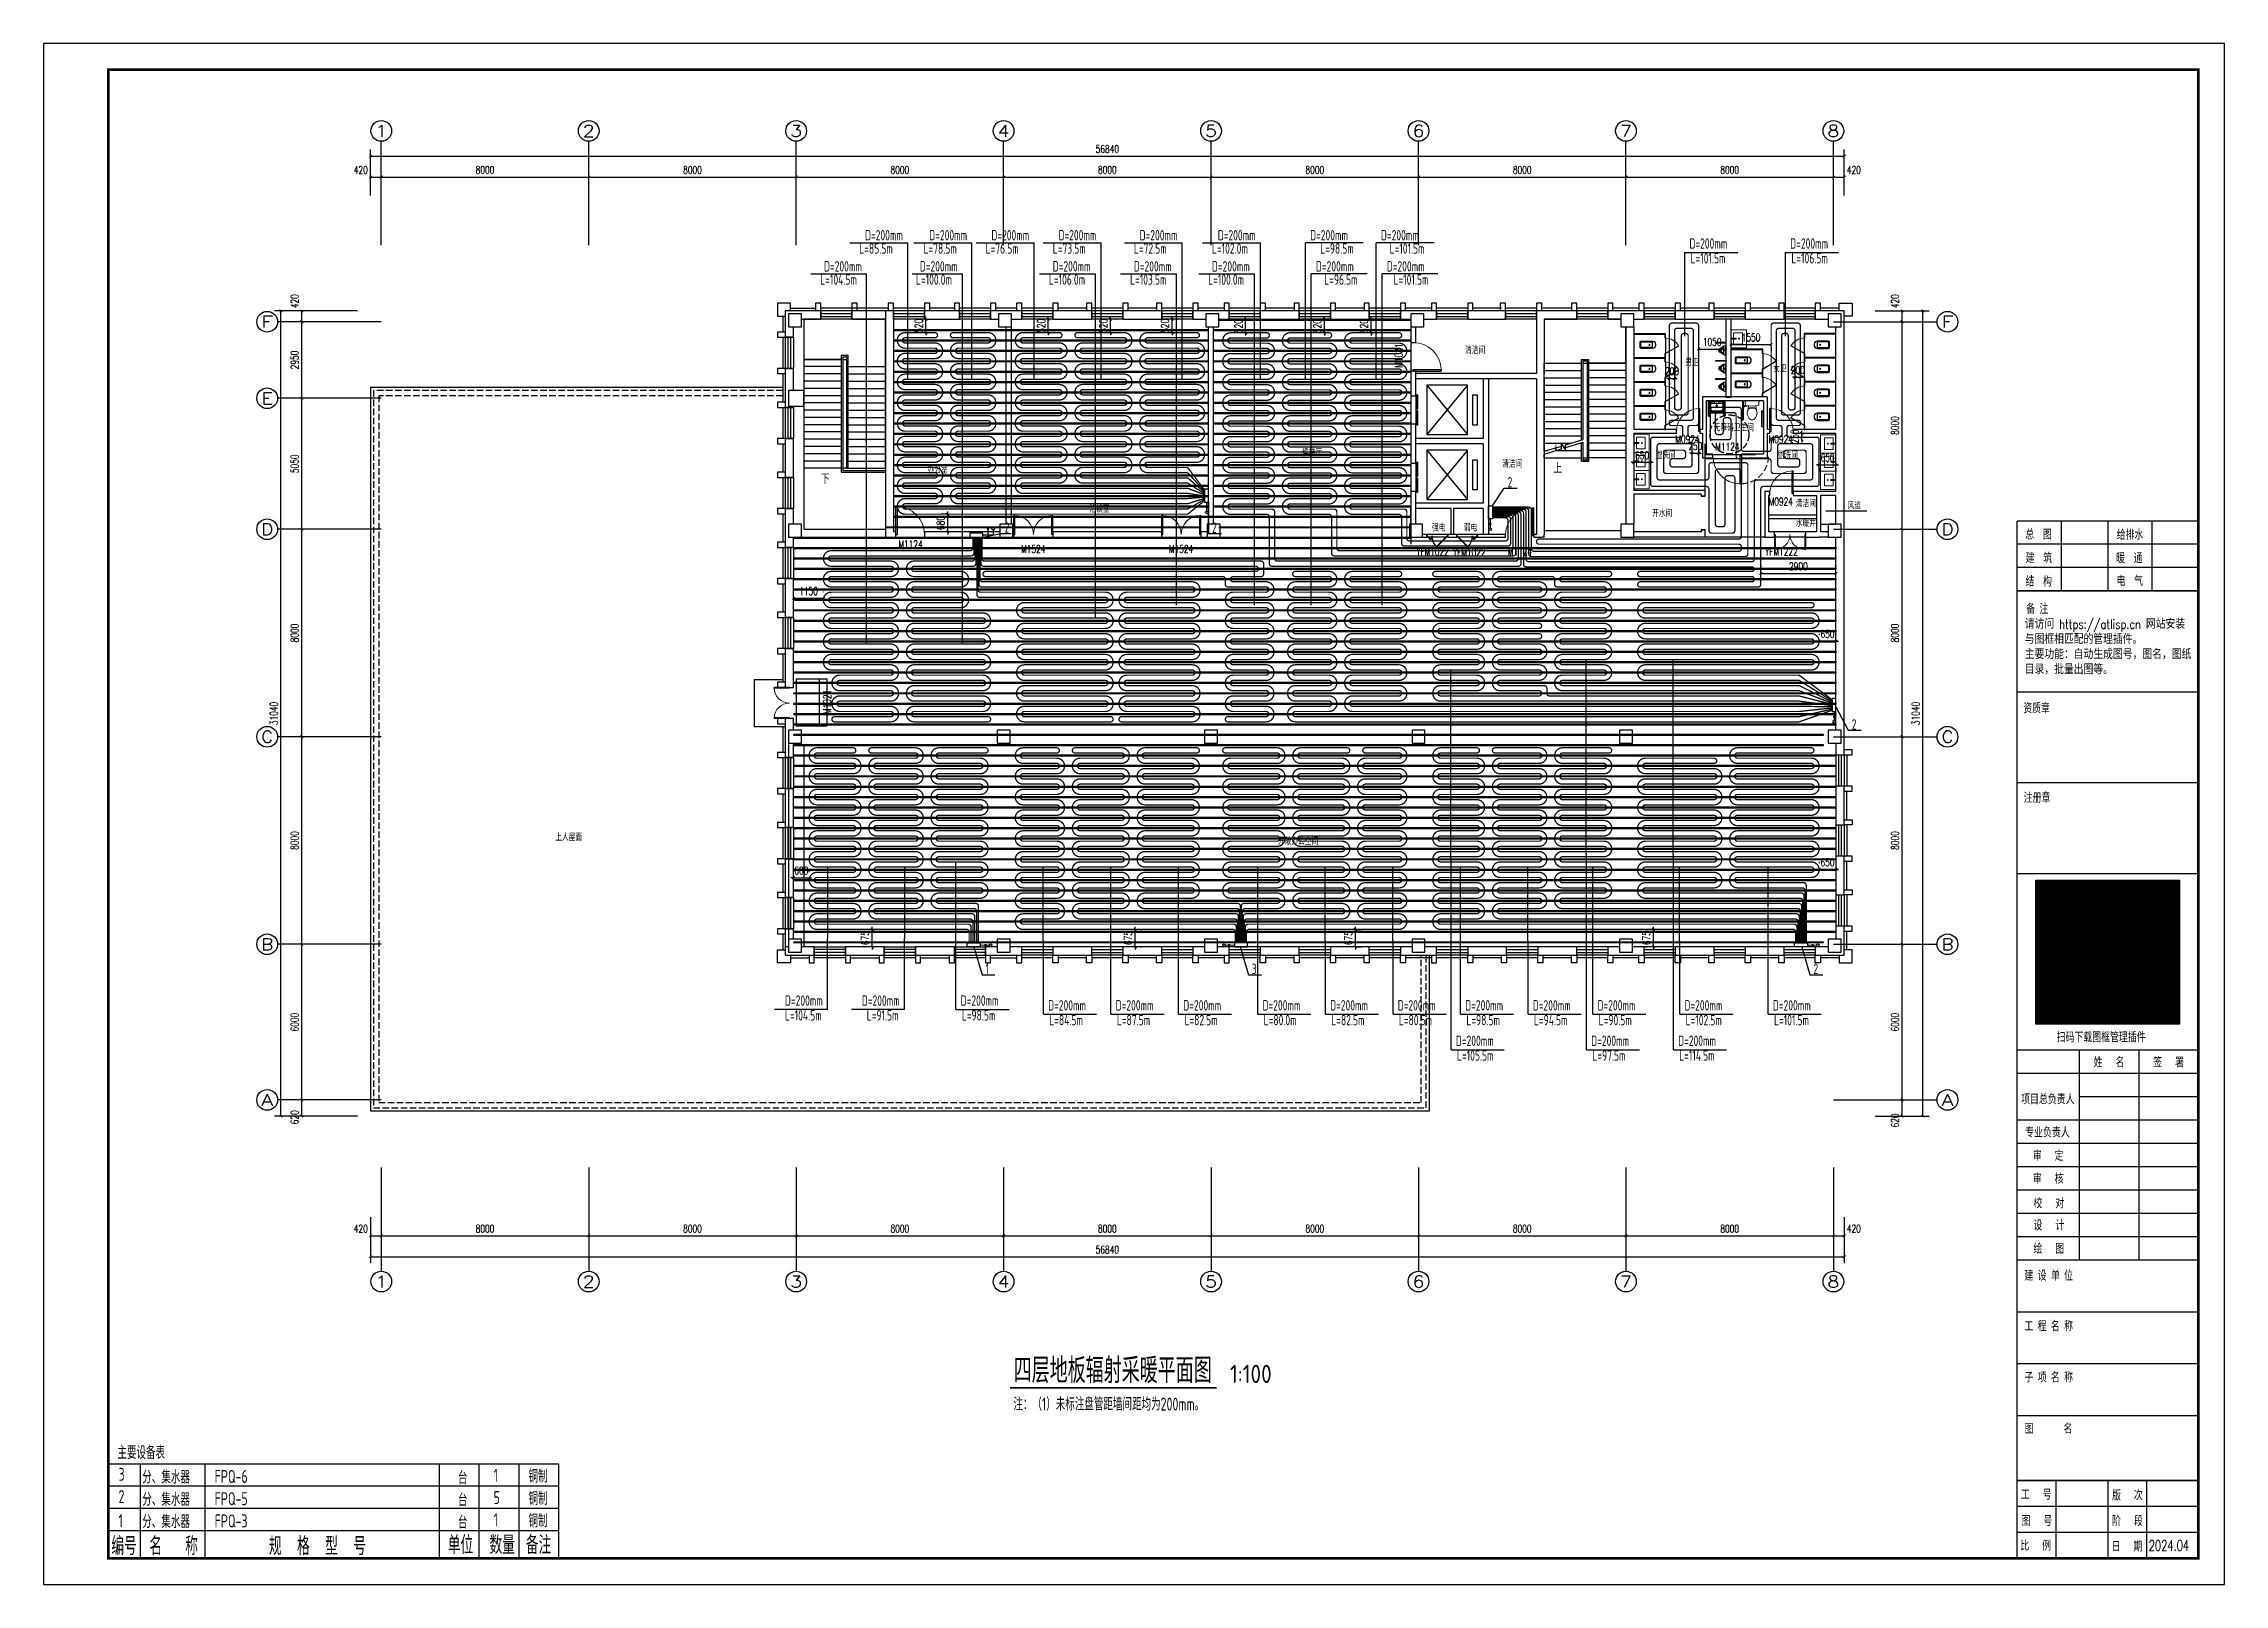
# Model space of a CAD drawing. Extents: x 2430460 to 2514560, y -608375 to -364775.
# Drawn here: x 2430460 to 2514560, y -424175 to -364775 of the extents above; entities that cross this region are included whole.
import ezdxf
from ezdxf.enums import TextEntityAlignment as Align

# ---------------------------------------------------------------- set-up
doc = ezdxf.new("R2018")
doc.units = 0
doc.header["$LTSCALE"] = 1000
doc.header["$MEASUREMENT"] = 0
doc.linetypes.add('CENTER', pattern=[2, 1.25, -0.25, 0.25, -0.25])
doc.linetypes.add('DASH', pattern=[0.35, 0.25, -0.1])
for name, color, linetype, lineweight in [('A-FLOR-IDEN', 7, 'Continuous', 20), ('A-LVTRY', 145, 'Continuous', 20), ('洁具', 144, 'Continuous', 9)]:
    doc.layers.add(name, color=color, linetype=linetype, lineweight=lineweight)
for name, color, linetype in [('AXIS', 3, 'Continuous'), ('AXIS_TEXT', 7, 'Continuous'), ('COLUMN', 9, 'Continuous'), ('DIM_SYMB', 3, 'Continuous'), ('EQ-采暖分集水器', 7, 'Continuous'), ('EVTR', 2, 'Continuous'), ('LATRINE', 6, 'Continuous'), ('LVTRY', 6, 'Continuous'), ('PIPE-地暖供', 4, 'Continuous'), ('PIPE-暖供水', 3, 'Continuous'), ('PIPE-暖回水', 2, 'DASH'), ('PUB_DIM', 3, 'Continuous'), ('PUB_TEXT', 7, 'Continuous'), ('STAIR', 2, 'Continuous'), ('TH_DIM', 3, 'Continuous'), ('TK', 4, 'Continuous'), ('VPIPE-暖供水', 3, 'Continuous'), ('VPIPE-暖回水', 2, 'Continuous'), ('WALL', 9, 'Continuous'), ('WINDOW', 4, 'Continuous'), ('WINDOW_TEXT', 7, 'Continuous'), ('木龙骨', 23, 'Continuous'), ('立面', 254, 'Continuous'), ('设备表', 7, 'Continuous'), ('采暖', 7, 'Continuous')]:
    doc.layers.add(name, color=color, linetype=linetype)
doc.styles.add('11$0$TSSD_Norm', font='TSSDENG', dxfattribs={"width": 0.7, "bigfont": 'HZTXT'})
doc.styles.add('26#标准$0$TSSD_REIN', font='Tssdeng.shx', dxfattribs={"width": 0.7, "bigfont": 'tssdchn.shx'})
doc.styles.add('_TCH_AXIS', font='COMPLEX', dxfattribs={"bigfont": 'GBCBIG'})
doc.styles.add('_TCH_DIM', font='SIMPLEX', dxfattribs={"bigfont": 'GBCBIG'})
doc.styles.add('_TCH_DIM_T3', font='SIMPLEX', dxfattribs={"width": 0.705882, "bigfont": 'GBCBIG'})
doc.styles.add('_TCH_WINDOW', font='SIMPLEX', dxfattribs={"height": 3.5, "bigfont": 'GBCBIG'})
doc.styles.add('_THVAC_SERIAL', font='COMPLEX', dxfattribs={"width": 0.8, "height": 3.5, "bigfont": 'HZTXT'})
doc.styles.add('COMPLEX', font='COMPLEX')
doc.styles.add('HZTXT1', font='romans.shx', dxfattribs={"width": 0.7, "bigfont": 'GBHZFS.SHX'})
doc.styles.add('ROS', font='simhei.ttf', dxfattribs={"width": 0.7})
doc.styles.get("Standard").update_dxf_attribs({"font": 'gbenor.shx', "bigfont": 'gbcbig.shx'})
doc.styles.add('TSSD_Dimension', font='tssdeng.shx', dxfattribs={"width": 0.7, "bigfont": 'hztxt.shx'})
doc.styles.add('TSSD_Rein', font='Tssdeng.shx', dxfattribs={"width": 0.7, "bigfont": 'hztxt.shx'})
doc.styles.add('黑体', font='simhei.ttf')
doc.dimstyles.new('_TCH_ARCH&&100', dxfattribs={"dimtxt": 297.5, "dimasz": 100, "dimexe": 250, "dimexo": 300, "dimgap": 126.25, "dimtad": 1, "dimdec": 0, "dimzin": 0, "dimdsep": 46, "dimtxsty": '_TCH_DIM_T3', "dimblk": 'ARCHTICK', "dimcen": 0.09, "dimclrt": 7, "dimazin": 2, "dimtfac": 1, "dimtdec": 0, "dimtix": 1, "dimtmove": 2, "dimatfit": 3, "dimfxl": 30, "dimtolj": 1, "dimtzin": 0, "dimarcsym": 0})

msp = doc.modelspace()

# ---------------------------------------------------------------- texts
at = {"char_height": 400, "width": 1509.222, "style": '26#标准$0$TSSD_REIN'}
for s, insert, attachment_point in [('L=85.5m', (2461915.1, -372873.4), 7), ('D=200mm', (2463599.5, -372362.3), 9), ('L=78.5m', (2464391.9, -372873.4), 7), ('D=200mm', (2466076.4, -372362.3), 9), ('L=76.5m', (2466787.7, -372873.4), 7), ('D=200mm', (2468472.2, -372362.3), 9), ('L=73.5m', (2469377.3, -372873.4), 7), ('D=200mm', (2471061.8, -372362.3), 9), ('L=72.5m', (2472505.6, -372873.4), 7), ('D=200mm', (2474190.1, -372362.3), 9), ('L=102.0m', (2475518.1, -372873.4), 7), ('D=200mm', (2477202.6, -372362.3), 9), ('D=200mm', (2479302, -372362.3), 7), ('L=98.5m', (2480986.5, -372873.4), 9), ('D=200mm', (2482034.1, -372362.3), 7), ('L=101.5m', (2483718.5, -372873.4), 9), ('D=200mm', (2493929.8, -372680.2), 7), ('D=200mm', (2497817.9, -372680.2), 7), ('D=200mm', (2462017.3, -373560.3), 9), ('D=200mm', (2465711.4, -373560.3), 9), ('D=200mm', (2470837.6, -373560.3), 9), ('D=200mm', (2473965.8, -373560.3), 9), ('D=200mm', (2476978.3, -373560.3), 9), ('D=200mm', (2479526.3, -373560.3), 7), ('D=200mm', (2482258.3, -373560.3), 7), ('L=101.5m', (2493973.8, -373248.3), 7), ('L=106.5m', (2497861.8, -373248.3), 7), ('L=104.5m', (2460409.7, -374071.4), 7), ('L=100.0m', (2464103.8, -374071.4), 7), ('L=106.0m', (2469230, -374071.4), 7), ('L=103.5m', (2472358.3, -374071.4), 7), ('L=100.0m', (2475370.8, -374071.4), 7), ('L=96.5m', (2481133.8, -374071.4), 9), ('L=101.5m', (2483865.9, -374071.4), 9), ('2', (2486917.3, -381884.1), 7), ('2', (2467521, -383631), 7), ('2', (2475518.8, -383638.3), 7), ('2', (2500189.4, -391221.8), 7), ('1', (2466783.1, -400644.4), 7), ('3', (2477055.3, -400644.4), 7), ('2', (2498710.9, -400644.4), 7), ('D=200mm', (2460511.8, -401868.7), 9), ('D=200mm', (2463476.1, -401868.7), 9), ('D=200mm', (2465826.3, -401868.7), 7), ('D=200mm', (2469198.2, -402051), 7), ('D=200mm', (2471804.2, -402051), 7), ('D=200mm', (2474411.5, -402051), 7), ('D=200mm', (2477468.1, -402051), 7), ('D=200mm', (2477468.1, -402051), 7), ('D=200mm', (2480074.1, -402051), 7), ('D=200mm', (2480074.1, -402051), 7), ('D=200mm', (2482681.3, -402051), 7), ('D=200mm', (2482681.3, -402051), 7), ('D=200mm', (2485284.2, -402051), 7), ('D=200mm', (2485284.2, -402051), 7), ('D=200mm', (2487890.3, -402051), 7), ('D=200mm', (2487890.3, -402051), 7), ('D=200mm', (2490387.3, -402051), 7), ('D=200mm', (2490387.3, -402051), 7), ('D=200mm', (2493739, -402051), 7), ('D=200mm', (2493739, -402051), 7), ('D=200mm', (2497149.4, -402051), 7), ('D=200mm', (2497149.4, -402051), 7), ('L=104.5m', (2460467.8, -402436.9), 9), ('L=91.5m', (2463432.2, -402436.9), 9), ('L=98.5m', (2465870.3, -402436.9), 7), ('L=84.5m', (2469242.2, -402619.2), 7), ('L=87.5m', (2471848.2, -402619.2), 7), ('L=82.5m', (2474455.4, -402619.2), 7), ('L=80.0m', (2477512, -402619.2), 7), ('L=80.0m', (2477512, -402619.2), 7), ('L=82.5m', (2480118.1, -402619.2), 7), ('L=82.5m', (2480118.1, -402619.2), 7), ('L=80.5m', (2482725.3, -402619.2), 7), ('L=80.5m', (2482725.3, -402619.2), 7), ('L=98.5m', (2485328.2, -402619.2), 7), ('L=98.5m', (2485328.2, -402619.2), 7), ('L=94.5m', (2487934.2, -402619.2), 7), ('L=94.5m', (2487934.2, -402619.2), 7), ('L=90.5m', (2490431.3, -402619.2), 7), ('L=90.5m', (2490431.3, -402619.2), 7), ('L=102.5m', (2493782.9, -402619.2), 7), ('L=102.5m', (2493782.9, -402619.2), 7), ('L=101.5m', (2497193.4, -402619.2), 7), ('L=101.5m', (2497193.4, -402619.2), 7), ('D=200mm', (2484923.6, -403416.4), 7), ('D=200mm', (2484923.6, -403416.4), 7), ('L=105.5m', (2484967.5, -403984.6), 7), ('L=105.5m', (2484967.5, -403984.6), 7), ('D=200mm', (2490142.1, -403416.4), 7), ('D=200mm', (2490142.1, -403416.4), 7), ('L=97.5m', (2490186.1, -403984.6), 7), ('L=97.5m', (2490186.1, -403984.6), 7), ('D=200mm', (2493493.8, -403416.4), 7), ('D=200mm', (2493493.8, -403416.4), 7), ('L=114.5m', (2493537.7, -403984.6), 7), ('L=114.5m', (2493537.7, -403984.6), 7)]:
    msp.add_mtext(s, dxfattribs=dict(at, insert=insert, attachment_point=attachment_point))
at = {"insert": (2467857.2, -416974.9), "char_height": 500, "attachment_point": 1, "style": 'TSSD_Rein'}
msp.add_mtext_dynamic_manual_height_columns('注：（1）未标注盘管距墙间距均为200mm。', width=7736.914, gutter_width=17.5, heights=[0], dxfattribs=at)
at = {"layer": 'PUB_TEXT'}
for s, height, p in [('四层地板辐射采暖平面图', 964.539, (2467869.5, -416410.2)), ('1:100', 700, (2476211.7, -416410.2))]:
    msp.add_text(s, height=height, dxfattribs=at).set_placement(p)
at = {"layer": 'PUB_TEXT', "style": '11$0$TSSD_Norm', "width": 0.7}
msp.add_text('主要设备表', height=500, dxfattribs=at).set_placement((2433306.4, -419344.1))
at = {"layer": '设备表', "linetype": 'Continuous', "lineweight": 0, "style": 'TSSD_Rein', "width": 0.7}
for s, p in [('分、集水器', (2434264.8, -420289.8)), ('FPQ-6', (2437055.1, -420264)), ('分、集水器', (2434264.8, -421147.8)), ('FPQ-5', (2437055.1, -421122)), ('分、集水器', (2434264.8, -422005.8)), ('FPQ-3', (2437055.1, -421980))]:
    msp.add_text(s, height=500, dxfattribs=at).set_placement(p)
at = {"layer": '采暖', "style": 'TSSD_Dimension', "width": 0.7}
for s, height, p in [('3', 500, (2433350.1, -420182.6)), ('台', 500, (2446435.9, -420314.4)), ('1', 500, (2447815.9, -420221.1)), ('铜制', 500, (2449159.9, -420257.7)), ('2', 500, (2433350.1, -421040.6)), ('台', 500, (2446435.9, -421172.4)), ('5', 500, (2447815.9, -421079.1)), ('铜制', 500, (2449159.9, -421115.7)), ('1', 500, (2433350.1, -421969.8)), ('台', 500, (2446435.9, -422030.4)), ('1', 500, (2447815.9, -421937.1)), ('铜制', 500, (2449159.9, -421973.7)), ('编号', 700, (2433073, -423050.2)), ('名   称', 700, (2434538.7, -423050.2)), ('规  格  型  号', 700, (2439149.1, -423050.2)), ('单位', 700, (2446048.6, -423006.1)), ('数量', 700, (2447656.5, -423006.1)), ('备注', 700, (2449058, -423006.1))]:
    msp.add_text(s, height=height, dxfattribs=at).set_placement(p)

# ---------------------------------------------------------------- blocks, each defined once
blk = doc.blocks.new('$lvtry$00000200')
at = {"color": 0}
for p, q in [((-110, -40), (-110, -470)), ((100, -30), (-100, -30)), ((110, -470), (110, -40))]:
    blk.add_line(p, q, dxfattribs=at)
blk.add_lwpolyline([(100, 0), (-100, 0, 0.414214), (-140, -40), (-140, -480, 0.414214), (-30, -590), (30, -590, 0.414214), (140, -480), (140, -40, 0.414214)], format="xyb", close=True, dxfattribs=at)
blk.add_lwpolyline([(140, -470), (-140, -470)], dxfattribs=at)
blk.add_circle((0, -359), 20, dxfattribs=at)
for centre, start, end in [((-100, -40), 90, 180), ((100, -40), 0, 90)]:
    blk.add_arc(centre, 10, start, end, dxfattribs=at)
for p in [(0, 0), (0, -359)]:
    blk.add_point(p, dxfattribs=at)
blk = doc.blocks.new('$lvtry$00000107')
for p, q in [((-170, 0), (170, 0)), ((-170, -61), (-170, 0)), ((170, -61), (170, 0)), ((-162, -88), (-69, -231)), ((-124, -91), (-43, -216)), ((-116, -76), (116, -76)), ((43, -216), (124, -91)), ((69, -231), (162, -88))]:
    blk.add_line(p, q)
for centre, radius in [((0, -177), 20), ((0, -38), 17.7)]:
    blk.add_circle(centre, radius)
for centre, radius, start, end in [((-120, -61), 50, 180, 213.0863), ((-116, -86), 10, 90, 213.0863), ((0, -191), 80, 210, 330), ((0, -191), 50, 210, 330), ((116, -86), 10, 326.9137, 90), ((120, -61), 50, 326.9137, 0)]:
    blk.add_arc(centre, radius, start, end)
blk.add_point((0, -38))
blk = doc.blocks.new('A$C549865D3')
at = {"layer": 'A-LVTRY'}
blk.add_lwpolyline([(299, 430), (550, 430), (550, 0), (0, 0), (0, 430), (252, 430)], dxfattribs=at)
for points in [[(252, 500), (252, 458), (299, 458), (299, 500)], [(299, 500), (299, 310), (252, 310), (252, 500)]]:
    blk.add_lwpolyline(points, close=True, dxfattribs=at)
blk.add_circle((275, 170), 20, dxfattribs=at)
blk = doc.blocks.new('2313414')
at = {"layer": 'A-LVTRY'}
blk.add_lwpolyline([(1698294, -109163), (1698294, -108463), (1698894, -108463), (1698894, -109163)], close=True, dxfattribs=at)
at = {"layer": 'A-LVTRY', "xscale": -0.8, "yscale": 0.8, "zscale": 0.8, "rotation": 90}
blk.add_blockref('A$C549865D3', (1698741, -108582), dxfattribs=at)
blk = doc.blocks.new('52')
at = {"layer": 'A-LVTRY'}
for p, q in [((2025174, -89652), (2025174, -90361)), ((2025207, -90361), (2025207, -89652)), ((2025355, -89937), (2025396, -90178)), ((2025725, -89937), (2025684, -90178)), ((2025897, -89971), (2025897, -89427)), ((2025964, -89954), (2025914, -89954)), ((2025930, -89954), (2025930, -89427)), ((2025964, -89344), (2025974, -89344)), ((2025964, -89397), (2025964, -89344)), ((2025970, -89354), (2025964, -89354)), ((2025970, -89387), (2025964, -89387)), ((2025974, -89397), (2025964, -89397)), ((2025964, -89944), (2025974, -89944)), ((2025964, -89997), (2025964, -89944)), ((2025164, -90361), (2025164, -90371)), ((2025217, -90361), (2025164, -90361)), ((2025217, -90371), (2025217, -90361)), ((2025333, -90174), (2025244, -90189)), ((2025259, -90164), (2025344, -90164)), ((2025352, -90170), (2025339, -90176)), ((2025435, -90084), (2025465, -90084)), ((2025435, -90106), (2025435, -90084)), ((2025465, -90106), (2025435, -90106)), ((2025465, -90084), (2025465, -90106)), ((2025475, -90101), (2025465, -90101)), ((2025475, -90106), (2025475, -90084)), ((2025605, -90106), (2025475, -90106)), ((2025605, -90084), (2025605, -90106)), ((2025605, -90101), (2025615, -90101)), ((2025615, -90084), (2025615, -90106)), ((2025645, -90084), (2025615, -90084)), ((2025615, -90106), (2025645, -90106)), ((2025645, -90106), (2025645, -90084)), ((2025914, -89987), (2025964, -89987)), ((2025974, -89997), (2025964, -89997))]:
    blk.add_line(p, q, dxfattribs=at)
blk.add_circle((2025244, -90164), 25, dxfattribs=at)
for centre, radius, start, end in [((2025190, -89652), 16.5, 0, 180), ((2025634, -89890), 283, 124.20546, 219.76911), ((2025540, -89751), 116, 55.79454, 124.20546), ((2025446, -89890), 283, 320.23089, 55.79454), ((2025970, -89427), 73, 90, 180), ((2025914, -89971), 16.5, 90, 270), ((2025970, -89427), 40, 90, 180), ((2025259, -90159), 4.47, 188.438, 270), ((2025956, -90326), 681, 170.56767, 181.29048), ((2025305, -90341), 30, 181.29048, 270), ((2025314, -90219), 30, 99.39242, 170.56767), ((2025540, -91588), 1417, 80.60758, 99.39242), ((2025334, -90181), 7.2, 44.80926, 99.60707), ((2025349, -90181), 11.1, 71.51587, 152.14384), ((2025344, -90172), 8.66, 13.40924, 90), ((2025440, -90052), 30, 219.76911, 265.55342), ((2025540, -88761), 1325, 265.55342, 274.44658), ((2025641, -90052), 30, 274.44658, 320.23089), ((2025766, -90219), 30, 9.43233, 80.60758), ((2025775, -90341), 30, 270, 358.70952), ((2025124, -90326), 681, 358.70952, 9.43233)]:
    blk.add_arc(centre, radius, start, end, dxfattribs=at)
blk = doc.blocks.new('$plan$00003700')
at = {"layer": '洁具'}
for p, q in [((-279, -123), (-251, -123)), ((-277, -51), (-251, -51)), ((-251, -349), (-251, -26)), ((-251, -26), (251, -26)), ((-221, -381), (-251, -349)), ((-232, -26), (-232, -79)), ((-232, -79), (-154, -79)), ((-191, -100), (-232, -127)), ((-232, -127), (-232, -335)), ((-232, -335), (-191, -381)), ((222, -381), (-221, -381)), ((-191, -100), (189, -100)), ((-149, -84), (-149, -100)), ((148, -84), (148, -100)), ((232, -79), (153, -79)), ((232, -335), (191, -381)), ((192, -101), (232, -127)), ((222, -381), (251, -349)), ((232, -26), (232, -79)), ((232, -127), (232, -335)), ((251, -349), (251, -26)), ((279, -51), (253, -51)), ((281, -123), (253, -123))]:
    blk.add_line(p, q, dxfattribs=at)
blk.add_lwpolyline([(280, -350), (230, -410), (-230, -410), (-280, -350), (-280, 0), (280, 0)], close=True, dxfattribs=at)
for centre, radius in [((-89, -56), 15), ((1, -182), 33.1), ((1, -182), 24.9), ((1, -44), 8), ((91, -54), 15)]:
    blk.add_circle(centre, radius, dxfattribs=at)
for centre, start, end in [((-154, -84), 0, 90), ((153, -84), 90, 180), ((189, -105), 57.24435, 90)]:
    blk.add_arc(centre, 5, start, end, dxfattribs=at)
blk = doc.blocks.new('A$C372F7DB2')
at = {"layer": 'LVTRY'}
for points in [[(-580, -40, -1), (-580, 0), (0, 0), (0, -40)], [(-580, -640, -1), (-580, -600), (0, -600), (0, -640)], [(-470, -39, -1), (-431, -39), (-431, -600, -1), (-470, -600)]]:
    blk.add_lwpolyline(points, format="xyb", close=True, dxfattribs=at)
at = {"layer": 'LVTRY', "rotation": 269.9999999999999}
blk.add_blockref('$plan$00003700', (0, -320, 0), dxfattribs=at)
blk = doc.blocks.new('_ArchTick')
at = {"color": 0, "linetype": 'ByBlock', "const_width": 0.4}
blk.add_lwpolyline([(-0.5, -0.5), (0.5, 0.5)], dxfattribs=at)
blk = doc.blocks.new('*D133')
at = {"layer": 'Defpoints', "color": 0, "transparency": 16777216}
for p in [(11621, 25057), (-45219, 24014), (11621, 24014)]:
    blk.add_point(p, dxfattribs=at)
at = {"layer": 'PUB_DIM', "color": 0, "lineweight": -2, "transparency": 16777216}
for p, q in [((-45219, 24314), (-45219, 25307)), ((11621, 24314), (11621, 25307)), ((-45219, 25057), (11621, 25057))]:
    blk.add_line(p, q, dxfattribs=at)
at = {"layer": 'PUB_DIM', "color": 0, "lineweight": -2, "transparency": 16777216, "xscale": 100, "yscale": 100, "zscale": 100, "rotation": 180}
blk.add_blockref('_ArchTick', (-45219, 25057), dxfattribs=at)
at = {"layer": 'PUB_DIM', "color": 0, "lineweight": -2, "transparency": 16777216, "xscale": 100, "yscale": 100, "zscale": 100}
blk.add_blockref('_ArchTick', (11621, 25057), dxfattribs=at)
at = {"layer": 'PUB_DIM', "color": 7, "transparency": 16777216, "insert": (-16799, 25332), "char_height": 297.5, "attachment_point": 5, "style": '_TCH_DIM_T3'}
blk.add_mtext('\\A1;56840', dxfattribs=at)
blk = doc.blocks.new('*D134')
at = {"layer": 'Defpoints', "color": 0, "transparency": 16777216}
for p in [(-44799, 24250), (-45219, 23233), (-44799, 23233)]:
    blk.add_point(p, dxfattribs=at)
at = {"layer": 'PUB_DIM', "color": 0, "lineweight": -2, "transparency": 16777216}
for p, q in [((-45219, 23533), (-45219, 24500)), ((-44799, 23533), (-44799, 24500)), ((-45219, 24250), (-44799, 24250))]:
    blk.add_line(p, q, dxfattribs=at)
at = {"layer": 'PUB_DIM', "color": 0, "lineweight": -2, "transparency": 16777216, "xscale": 100, "yscale": 100, "zscale": 100, "rotation": 180}
blk.add_blockref('_ArchTick', (-45219, 24250), dxfattribs=at)
at = {"layer": 'PUB_DIM', "color": 0, "lineweight": -2, "transparency": 16777216, "xscale": 100, "yscale": 100, "zscale": 100}
blk.add_blockref('_ArchTick', (-44799, 24250), dxfattribs=at)
at = {"layer": 'PUB_DIM', "color": 7, "transparency": 16777216, "insert": (-45589, 24525), "char_height": 297.5, "attachment_point": 5, "style": '_TCH_DIM_T3'}
blk.add_mtext('\\A1;420', dxfattribs=at)
blk = doc.blocks.new('*D135')
at = {"layer": 'Defpoints', "color": 0, "transparency": 16777216}
for p in [(-36799, 24250), (-44799, 23233), (-36799, 23233)]:
    blk.add_point(p, dxfattribs=at)
at = {"layer": 'PUB_DIM', "color": 0, "lineweight": -2, "transparency": 16777216}
for p, q in [((-44799, 23533), (-44799, 24500)), ((-36799, 23533), (-36799, 24500)), ((-44799, 24250), (-36799, 24250))]:
    blk.add_line(p, q, dxfattribs=at)
at = {"layer": 'PUB_DIM', "color": 0, "lineweight": -2, "transparency": 16777216, "xscale": 100, "yscale": 100, "zscale": 100, "rotation": 180}
blk.add_blockref('_ArchTick', (-44799, 24250), dxfattribs=at)
at = {"layer": 'PUB_DIM', "color": 0, "lineweight": -2, "transparency": 16777216, "xscale": 100, "yscale": 100, "zscale": 100}
blk.add_blockref('_ArchTick', (-36799, 24250), dxfattribs=at)
at = {"layer": 'PUB_DIM', "color": 7, "transparency": 16777216, "insert": (-40799, 24525), "char_height": 297.5, "attachment_point": 5, "style": '_TCH_DIM_T3'}
blk.add_mtext('\\A1;8000', dxfattribs=at)
blk = doc.blocks.new('*D136')
at = {"layer": 'Defpoints', "color": 0, "transparency": 16777216}
for p in [(-28799, 24250), (-36799, 23233), (-28799, 23233)]:
    blk.add_point(p, dxfattribs=at)
at = {"layer": 'PUB_DIM', "color": 0, "lineweight": -2, "transparency": 16777216}
for p, q in [((-36799, 23533), (-36799, 24500)), ((-28799, 23533), (-28799, 24500)), ((-36799, 24250), (-28799, 24250))]:
    blk.add_line(p, q, dxfattribs=at)
at = {"layer": 'PUB_DIM', "color": 0, "lineweight": -2, "transparency": 16777216, "xscale": 100, "yscale": 100, "zscale": 100, "rotation": 180}
blk.add_blockref('_ArchTick', (-36799, 24250), dxfattribs=at)
at = {"layer": 'PUB_DIM', "color": 0, "lineweight": -2, "transparency": 16777216, "xscale": 100, "yscale": 100, "zscale": 100}
blk.add_blockref('_ArchTick', (-28799, 24250), dxfattribs=at)
at = {"layer": 'PUB_DIM', "color": 7, "transparency": 16777216, "insert": (-32799, 24525), "char_height": 297.5, "attachment_point": 5, "style": '_TCH_DIM_T3'}
blk.add_mtext('\\A1;8000', dxfattribs=at)
blk = doc.blocks.new('*D137')
at = {"layer": 'Defpoints', "color": 0, "transparency": 16777216}
for p in [(-20799, 24250), (-28799, 23233), (-20799, 23233)]:
    blk.add_point(p, dxfattribs=at)
at = {"layer": 'PUB_DIM', "color": 0, "lineweight": -2, "transparency": 16777216}
for p, q in [((-28799, 23533), (-28799, 24500)), ((-20799, 23533), (-20799, 24500)), ((-28799, 24250), (-20799, 24250))]:
    blk.add_line(p, q, dxfattribs=at)
at = {"layer": 'PUB_DIM', "color": 0, "lineweight": -2, "transparency": 16777216, "xscale": 100, "yscale": 100, "zscale": 100, "rotation": 180}
blk.add_blockref('_ArchTick', (-28799, 24250), dxfattribs=at)
at = {"layer": 'PUB_DIM', "color": 0, "lineweight": -2, "transparency": 16777216, "xscale": 100, "yscale": 100, "zscale": 100}
blk.add_blockref('_ArchTick', (-20799, 24250), dxfattribs=at)
at = {"layer": 'PUB_DIM', "color": 7, "transparency": 16777216, "insert": (-24799, 24525), "char_height": 297.5, "attachment_point": 5, "style": '_TCH_DIM_T3'}
blk.add_mtext('\\A1;8000', dxfattribs=at)
blk = doc.blocks.new('*D138')
at = {"layer": 'Defpoints', "color": 0, "transparency": 16777216}
for p in [(-12799, 24250), (-20799, 23233), (-12799, 23233)]:
    blk.add_point(p, dxfattribs=at)
at = {"layer": 'PUB_DIM', "color": 0, "lineweight": -2, "transparency": 16777216}
for p, q in [((-20799, 23533), (-20799, 24500)), ((-12799, 23533), (-12799, 24500)), ((-20799, 24250), (-12799, 24250))]:
    blk.add_line(p, q, dxfattribs=at)
at = {"layer": 'PUB_DIM', "color": 0, "lineweight": -2, "transparency": 16777216, "xscale": 100, "yscale": 100, "zscale": 100, "rotation": 180}
blk.add_blockref('_ArchTick', (-20799, 24250), dxfattribs=at)
at = {"layer": 'PUB_DIM', "color": 0, "lineweight": -2, "transparency": 16777216, "xscale": 100, "yscale": 100, "zscale": 100}
blk.add_blockref('_ArchTick', (-12799, 24250), dxfattribs=at)
at = {"layer": 'PUB_DIM', "color": 7, "transparency": 16777216, "insert": (-16799, 24525), "char_height": 297.5, "attachment_point": 5, "style": '_TCH_DIM_T3'}
blk.add_mtext('\\A1;8000', dxfattribs=at)
blk = doc.blocks.new('*D139')
at = {"layer": 'Defpoints', "color": 0, "transparency": 16777216}
for p in [(-4799, 24250), (-12799, 23233), (-4799, 23233)]:
    blk.add_point(p, dxfattribs=at)
at = {"layer": 'PUB_DIM', "color": 0, "lineweight": -2, "transparency": 16777216}
for p, q in [((-12799, 23533), (-12799, 24500)), ((-4799, 23533), (-4799, 24500)), ((-12799, 24250), (-4799, 24250))]:
    blk.add_line(p, q, dxfattribs=at)
at = {"layer": 'PUB_DIM', "color": 0, "lineweight": -2, "transparency": 16777216, "xscale": 100, "yscale": 100, "zscale": 100, "rotation": 180}
blk.add_blockref('_ArchTick', (-12799, 24250), dxfattribs=at)
at = {"layer": 'PUB_DIM', "color": 0, "lineweight": -2, "transparency": 16777216, "xscale": 100, "yscale": 100, "zscale": 100}
blk.add_blockref('_ArchTick', (-4799, 24250), dxfattribs=at)
at = {"layer": 'PUB_DIM', "color": 7, "transparency": 16777216, "insert": (-8799, 24525), "char_height": 297.5, "attachment_point": 5, "style": '_TCH_DIM_T3'}
blk.add_mtext('\\A1;8000', dxfattribs=at)
blk = doc.blocks.new('*D140')
at = {"layer": 'Defpoints', "color": 0, "transparency": 16777216}
for p in [(3201, 24250), (-4799, 23233), (3201, 23233)]:
    blk.add_point(p, dxfattribs=at)
at = {"layer": 'PUB_DIM', "color": 0, "lineweight": -2, "transparency": 16777216}
for p, q in [((-4799, 23533), (-4799, 24500)), ((3201, 23533), (3201, 24500)), ((-4799, 24250), (3201, 24250))]:
    blk.add_line(p, q, dxfattribs=at)
at = {"layer": 'PUB_DIM', "color": 0, "lineweight": -2, "transparency": 16777216, "xscale": 100, "yscale": 100, "zscale": 100, "rotation": 180}
blk.add_blockref('_ArchTick', (-4799, 24250), dxfattribs=at)
at = {"layer": 'PUB_DIM', "color": 0, "lineweight": -2, "transparency": 16777216, "xscale": 100, "yscale": 100, "zscale": 100}
blk.add_blockref('_ArchTick', (3201, 24250), dxfattribs=at)
at = {"layer": 'PUB_DIM', "color": 7, "transparency": 16777216, "insert": (-799, 24525), "char_height": 297.5, "attachment_point": 5, "style": '_TCH_DIM_T3'}
blk.add_mtext('\\A1;8000', dxfattribs=at)
blk = doc.blocks.new('*D141')
at = {"layer": 'Defpoints', "color": 0, "transparency": 16777216}
for p in [(11201, 24250), (3201, 23233), (11201, 23233)]:
    blk.add_point(p, dxfattribs=at)
at = {"layer": 'PUB_DIM', "color": 0, "lineweight": -2, "transparency": 16777216}
for p, q in [((3201, 23533), (3201, 24500)), ((11201, 23533), (11201, 24500)), ((3201, 24250), (11201, 24250))]:
    blk.add_line(p, q, dxfattribs=at)
at = {"layer": 'PUB_DIM', "color": 0, "lineweight": -2, "transparency": 16777216, "xscale": 100, "yscale": 100, "zscale": 100, "rotation": 180}
blk.add_blockref('_ArchTick', (3201, 24250), dxfattribs=at)
at = {"layer": 'PUB_DIM', "color": 0, "lineweight": -2, "transparency": 16777216, "xscale": 100, "yscale": 100, "zscale": 100}
blk.add_blockref('_ArchTick', (11201, 24250), dxfattribs=at)
at = {"layer": 'PUB_DIM', "color": 7, "transparency": 16777216, "insert": (7201, 24525), "char_height": 297.5, "attachment_point": 5, "style": '_TCH_DIM_T3'}
blk.add_mtext('\\A1;8000', dxfattribs=at)
blk = doc.blocks.new('*D142')
at = {"layer": 'Defpoints', "color": 0, "transparency": 16777216}
for p in [(11621, 24250), (11201, 23233), (11621, 23233)]:
    blk.add_point(p, dxfattribs=at)
at = {"layer": 'PUB_DIM', "color": 0, "lineweight": -2, "transparency": 16777216}
for p, q in [((11201, 23533), (11201, 24500)), ((11621, 23533), (11621, 24500)), ((11201, 24250), (11621, 24250))]:
    blk.add_line(p, q, dxfattribs=at)
at = {"layer": 'PUB_DIM', "color": 0, "lineweight": -2, "transparency": 16777216, "xscale": 100, "yscale": 100, "zscale": 100, "rotation": 180}
blk.add_blockref('_ArchTick', (11201, 24250), dxfattribs=at)
at = {"layer": 'PUB_DIM', "color": 0, "lineweight": -2, "transparency": 16777216, "xscale": 100, "yscale": 100, "zscale": 100}
blk.add_blockref('_ArchTick', (11621, 24250), dxfattribs=at)
at = {"layer": 'PUB_DIM', "color": 7, "transparency": 16777216, "insert": (11991, 24525), "char_height": 297.5, "attachment_point": 5, "style": '_TCH_DIM_T3'}
blk.add_mtext('\\A1;420', dxfattribs=at)
blk = doc.blocks.new('*D143')
at = {"layer": 'Defpoints', "color": 0, "transparency": 16777216}
for p in [(-45219, -16333), (11621, -16333), (11621, -17376)]:
    blk.add_point(p, dxfattribs=at)
at = {"layer": 'PUB_DIM', "color": 0, "lineweight": -2, "transparency": 16777216}
for p, q in [((-45219, -16633), (-45219, -17626)), ((11621, -16633), (11621, -17626)), ((-45219, -17376), (11621, -17376))]:
    blk.add_line(p, q, dxfattribs=at)
at = {"layer": 'PUB_DIM', "color": 0, "lineweight": -2, "transparency": 16777216, "xscale": 100, "yscale": 100, "zscale": 100, "rotation": 180}
blk.add_blockref('_ArchTick', (-45219, -17376), dxfattribs=at)
at = {"layer": 'PUB_DIM', "color": 0, "lineweight": -2, "transparency": 16777216, "xscale": 100, "yscale": 100, "zscale": 100}
blk.add_blockref('_ArchTick', (11621, -17376), dxfattribs=at)
at = {"layer": 'PUB_DIM', "color": 7, "transparency": 16777216, "insert": (-16799, -17101), "char_height": 297.5, "attachment_point": 5, "style": '_TCH_DIM_T3'}
blk.add_mtext('\\A1;56840', dxfattribs=at)
blk = doc.blocks.new('*D144')
at = {"layer": 'Defpoints', "color": 0, "transparency": 16777216}
for p in [(-45219, -15552), (-44799, -15552), (-44799, -16569)]:
    blk.add_point(p, dxfattribs=at)
at = {"layer": 'PUB_DIM', "color": 0, "lineweight": -2, "transparency": 16777216}
for p, q in [((-45219, -15852), (-45219, -16819)), ((-44799, -15852), (-44799, -16819)), ((-45219, -16569), (-44799, -16569))]:
    blk.add_line(p, q, dxfattribs=at)
at = {"layer": 'PUB_DIM', "color": 0, "lineweight": -2, "transparency": 16777216, "xscale": 100, "yscale": 100, "zscale": 100, "rotation": 180}
blk.add_blockref('_ArchTick', (-45219, -16569), dxfattribs=at)
at = {"layer": 'PUB_DIM', "color": 0, "lineweight": -2, "transparency": 16777216, "xscale": 100, "yscale": 100, "zscale": 100}
blk.add_blockref('_ArchTick', (-44799, -16569), dxfattribs=at)
at = {"layer": 'PUB_DIM', "color": 7, "transparency": 16777216, "insert": (-45589, -16294), "char_height": 297.5, "attachment_point": 5, "style": '_TCH_DIM_T3'}
blk.add_mtext('\\A1;420', dxfattribs=at)
blk = doc.blocks.new('*D145')
at = {"layer": 'Defpoints', "color": 0, "transparency": 16777216}
for p in [(-44799, -15552), (-36799, -15552), (-36799, -16569)]:
    blk.add_point(p, dxfattribs=at)
at = {"layer": 'PUB_DIM', "color": 0, "lineweight": -2, "transparency": 16777216}
for p, q in [((-44799, -15852), (-44799, -16819)), ((-36799, -15852), (-36799, -16819)), ((-44799, -16569), (-36799, -16569))]:
    blk.add_line(p, q, dxfattribs=at)
at = {"layer": 'PUB_DIM', "color": 0, "lineweight": -2, "transparency": 16777216, "xscale": 100, "yscale": 100, "zscale": 100, "rotation": 180}
blk.add_blockref('_ArchTick', (-44799, -16569), dxfattribs=at)
at = {"layer": 'PUB_DIM', "color": 0, "lineweight": -2, "transparency": 16777216, "xscale": 100, "yscale": 100, "zscale": 100}
blk.add_blockref('_ArchTick', (-36799, -16569), dxfattribs=at)
at = {"layer": 'PUB_DIM', "color": 7, "transparency": 16777216, "insert": (-40799, -16294), "char_height": 297.5, "attachment_point": 5, "style": '_TCH_DIM_T3'}
blk.add_mtext('\\A1;8000', dxfattribs=at)
blk = doc.blocks.new('*D146')
at = {"layer": 'Defpoints', "color": 0, "transparency": 16777216}
for p in [(-36799, -15552), (-28799, -15552), (-28799, -16569)]:
    blk.add_point(p, dxfattribs=at)
at = {"layer": 'PUB_DIM', "color": 0, "lineweight": -2, "transparency": 16777216}
for p, q in [((-36799, -15852), (-36799, -16819)), ((-28799, -15852), (-28799, -16819)), ((-36799, -16569), (-28799, -16569))]:
    blk.add_line(p, q, dxfattribs=at)
at = {"layer": 'PUB_DIM', "color": 0, "lineweight": -2, "transparency": 16777216, "xscale": 100, "yscale": 100, "zscale": 100, "rotation": 180}
blk.add_blockref('_ArchTick', (-36799, -16569), dxfattribs=at)
at = {"layer": 'PUB_DIM', "color": 0, "lineweight": -2, "transparency": 16777216, "xscale": 100, "yscale": 100, "zscale": 100}
blk.add_blockref('_ArchTick', (-28799, -16569), dxfattribs=at)
at = {"layer": 'PUB_DIM', "color": 7, "transparency": 16777216, "insert": (-32799, -16294), "char_height": 297.5, "attachment_point": 5, "style": '_TCH_DIM_T3'}
blk.add_mtext('\\A1;8000', dxfattribs=at)
blk = doc.blocks.new('*D147')
at = {"layer": 'Defpoints', "color": 0, "transparency": 16777216}
for p in [(-28799, -15552), (-20799, -15552), (-20799, -16569)]:
    blk.add_point(p, dxfattribs=at)
at = {"layer": 'PUB_DIM', "color": 0, "lineweight": -2, "transparency": 16777216}
for p, q in [((-28799, -15852), (-28799, -16819)), ((-20799, -15852), (-20799, -16819)), ((-28799, -16569), (-20799, -16569))]:
    blk.add_line(p, q, dxfattribs=at)
at = {"layer": 'PUB_DIM', "color": 0, "lineweight": -2, "transparency": 16777216, "xscale": 100, "yscale": 100, "zscale": 100, "rotation": 180}
blk.add_blockref('_ArchTick', (-28799, -16569), dxfattribs=at)
at = {"layer": 'PUB_DIM', "color": 0, "lineweight": -2, "transparency": 16777216, "xscale": 100, "yscale": 100, "zscale": 100}
blk.add_blockref('_ArchTick', (-20799, -16569), dxfattribs=at)
at = {"layer": 'PUB_DIM', "color": 7, "transparency": 16777216, "insert": (-24799, -16294), "char_height": 297.5, "attachment_point": 5, "style": '_TCH_DIM_T3'}
blk.add_mtext('\\A1;8000', dxfattribs=at)
blk = doc.blocks.new('*D148')
at = {"layer": 'Defpoints', "color": 0, "transparency": 16777216}
for p in [(-20799, -15552), (-12799, -15552), (-12799, -16569)]:
    blk.add_point(p, dxfattribs=at)
at = {"layer": 'PUB_DIM', "color": 0, "lineweight": -2, "transparency": 16777216}
for p, q in [((-20799, -15852), (-20799, -16819)), ((-12799, -15852), (-12799, -16819)), ((-20799, -16569), (-12799, -16569))]:
    blk.add_line(p, q, dxfattribs=at)
at = {"layer": 'PUB_DIM', "color": 0, "lineweight": -2, "transparency": 16777216, "xscale": 100, "yscale": 100, "zscale": 100, "rotation": 180}
blk.add_blockref('_ArchTick', (-20799, -16569), dxfattribs=at)
at = {"layer": 'PUB_DIM', "color": 0, "lineweight": -2, "transparency": 16777216, "xscale": 100, "yscale": 100, "zscale": 100}
blk.add_blockref('_ArchTick', (-12799, -16569), dxfattribs=at)
at = {"layer": 'PUB_DIM', "color": 7, "transparency": 16777216, "insert": (-16799, -16294), "char_height": 297.5, "attachment_point": 5, "style": '_TCH_DIM_T3'}
blk.add_mtext('\\A1;8000', dxfattribs=at)
blk = doc.blocks.new('*D149')
at = {"layer": 'Defpoints', "color": 0, "transparency": 16777216}
for p in [(-12799, -15552), (-4799, -15552), (-4799, -16569)]:
    blk.add_point(p, dxfattribs=at)
at = {"layer": 'PUB_DIM', "color": 0, "lineweight": -2, "transparency": 16777216}
for p, q in [((-12799, -15852), (-12799, -16819)), ((-4799, -15852), (-4799, -16819)), ((-12799, -16569), (-4799, -16569))]:
    blk.add_line(p, q, dxfattribs=at)
at = {"layer": 'PUB_DIM', "color": 0, "lineweight": -2, "transparency": 16777216, "xscale": 100, "yscale": 100, "zscale": 100, "rotation": 180}
blk.add_blockref('_ArchTick', (-12799, -16569), dxfattribs=at)
at = {"layer": 'PUB_DIM', "color": 0, "lineweight": -2, "transparency": 16777216, "xscale": 100, "yscale": 100, "zscale": 100}
blk.add_blockref('_ArchTick', (-4799, -16569), dxfattribs=at)
at = {"layer": 'PUB_DIM', "color": 7, "transparency": 16777216, "insert": (-8799, -16294), "char_height": 297.5, "attachment_point": 5, "style": '_TCH_DIM_T3'}
blk.add_mtext('\\A1;8000', dxfattribs=at)
blk = doc.blocks.new('*D150')
at = {"layer": 'Defpoints', "color": 0, "transparency": 16777216}
for p in [(-4799, -15552), (3201, -15552), (3201, -16569)]:
    blk.add_point(p, dxfattribs=at)
at = {"layer": 'PUB_DIM', "color": 0, "lineweight": -2, "transparency": 16777216}
for p, q in [((-4799, -15852), (-4799, -16819)), ((3201, -15852), (3201, -16819)), ((-4799, -16569), (3201, -16569))]:
    blk.add_line(p, q, dxfattribs=at)
at = {"layer": 'PUB_DIM', "color": 0, "lineweight": -2, "transparency": 16777216, "xscale": 100, "yscale": 100, "zscale": 100, "rotation": 180}
blk.add_blockref('_ArchTick', (-4799, -16569), dxfattribs=at)
at = {"layer": 'PUB_DIM', "color": 0, "lineweight": -2, "transparency": 16777216, "xscale": 100, "yscale": 100, "zscale": 100}
blk.add_blockref('_ArchTick', (3201, -16569), dxfattribs=at)
at = {"layer": 'PUB_DIM', "color": 7, "transparency": 16777216, "insert": (-799, -16294), "char_height": 297.5, "attachment_point": 5, "style": '_TCH_DIM_T3'}
blk.add_mtext('\\A1;8000', dxfattribs=at)
blk = doc.blocks.new('*D151')
at = {"layer": 'Defpoints', "color": 0, "transparency": 16777216}
for p in [(3201, -15552), (11201, -15552), (11201, -16569)]:
    blk.add_point(p, dxfattribs=at)
at = {"layer": 'PUB_DIM', "color": 0, "lineweight": -2, "transparency": 16777216}
for p, q in [((3201, -15852), (3201, -16819)), ((11201, -15852), (11201, -16819)), ((3201, -16569), (11201, -16569))]:
    blk.add_line(p, q, dxfattribs=at)
at = {"layer": 'PUB_DIM', "color": 0, "lineweight": -2, "transparency": 16777216, "xscale": 100, "yscale": 100, "zscale": 100, "rotation": 180}
blk.add_blockref('_ArchTick', (3201, -16569), dxfattribs=at)
at = {"layer": 'PUB_DIM', "color": 0, "lineweight": -2, "transparency": 16777216, "xscale": 100, "yscale": 100, "zscale": 100}
blk.add_blockref('_ArchTick', (11201, -16569), dxfattribs=at)
at = {"layer": 'PUB_DIM', "color": 7, "transparency": 16777216, "insert": (7201, -16294), "char_height": 297.5, "attachment_point": 5, "style": '_TCH_DIM_T3'}
blk.add_mtext('\\A1;8000', dxfattribs=at)
blk = doc.blocks.new('*D152')
at = {"layer": 'Defpoints', "color": 0, "transparency": 16777216}
for p in [(11201, -15552), (11621, -15552), (11621, -16569)]:
    blk.add_point(p, dxfattribs=at)
at = {"layer": 'PUB_DIM', "color": 0, "lineweight": -2, "transparency": 16777216}
for p, q in [((11201, -15852), (11201, -16819)), ((11621, -15852), (11621, -16819)), ((11201, -16569), (11621, -16569))]:
    blk.add_line(p, q, dxfattribs=at)
at = {"layer": 'PUB_DIM', "color": 0, "lineweight": -2, "transparency": 16777216, "xscale": 100, "yscale": 100, "zscale": 100, "rotation": 180}
blk.add_blockref('_ArchTick', (11201, -16569), dxfattribs=at)
at = {"layer": 'PUB_DIM', "color": 0, "lineweight": -2, "transparency": 16777216, "xscale": 100, "yscale": 100, "zscale": 100}
blk.add_blockref('_ArchTick', (11621, -16569), dxfattribs=at)
at = {"layer": 'PUB_DIM', "color": 7, "transparency": 16777216, "insert": (11991, -16294), "char_height": 297.5, "attachment_point": 5, "style": '_TCH_DIM_T3'}
blk.add_mtext('\\A1;420', dxfattribs=at)
blk = doc.blocks.new('*D153')
at = {"layer": 'Defpoints', "color": 0, "transparency": 16777216}
for p in [(-48667, 19089), (-47476, 19089), (-47476, -11951)]:
    blk.add_point(p, dxfattribs=at)
at = {"layer": 'PUB_DIM', "color": 0, "lineweight": -2, "transparency": 16777216}
for p, q in [((-47776, 19089), (-48917, 19089)), ((-48667, -11951), (-48667, 19089)), ((-47776, -11951), (-48917, -11951))]:
    blk.add_line(p, q, dxfattribs=at)
at = {"layer": 'PUB_DIM', "color": 0, "lineweight": -2, "transparency": 16777216, "xscale": 100, "yscale": 100, "zscale": 100}
for p, rotation in [((-48667, 19089), 90), ((-48667, -11951), 270)]:
    blk.add_blockref('_ArchTick', p, dxfattribs=dict(at, rotation=rotation))
at = {"layer": 'PUB_DIM', "color": 7, "transparency": 16777216, "insert": (-48942, 3569), "char_height": 297.5, "attachment_point": 5, "rotation": 90, "style": '_TCH_DIM_T3'}
blk.add_mtext('\\A1;31040', dxfattribs=at)
blk = doc.blocks.new('*D154')
at = {"layer": 'Defpoints', "color": 0, "transparency": 16777216}
for p in [(-47867, 19089), (-45419, 19089), (-45419, 18669)]:
    blk.add_point(p, dxfattribs=at)
at = {"layer": 'PUB_DIM', "color": 0, "lineweight": -2, "transparency": 16777216}
for p, q in [((-45719, 19089), (-48117, 19089)), ((-45719, 18669), (-48117, 18669)), ((-47867, 18669), (-47867, 19089))]:
    blk.add_line(p, q, dxfattribs=at)
at = {"layer": 'PUB_DIM', "color": 0, "lineweight": -2, "transparency": 16777216, "xscale": 100, "yscale": 100, "zscale": 100}
for p, rotation in [((-47867, 19089), 90), ((-47867, 18669), 270)]:
    blk.add_blockref('_ArchTick', p, dxfattribs=dict(at, rotation=rotation))
at = {"layer": 'PUB_DIM', "color": 7, "transparency": 16777216, "insert": (-48142, 19459), "char_height": 297.5, "attachment_point": 5, "rotation": 90, "style": '_TCH_DIM_T3'}
blk.add_mtext('\\A1;420', dxfattribs=at)
blk = doc.blocks.new('*D155')
at = {"layer": 'Defpoints', "color": 0, "transparency": 16777216}
for p in [(-47867, 18669), (-45419, 18669), (-45419, 15719)]:
    blk.add_point(p, dxfattribs=at)
at = {"layer": 'PUB_DIM', "color": 0, "lineweight": -2, "transparency": 16777216}
for p, q in [((-45719, 18669), (-48117, 18669)), ((-47867, 15719), (-47867, 18669)), ((-45719, 15719), (-48117, 15719))]:
    blk.add_line(p, q, dxfattribs=at)
at = {"layer": 'PUB_DIM', "color": 0, "lineweight": -2, "transparency": 16777216, "xscale": 100, "yscale": 100, "zscale": 100}
for p, rotation in [((-47867, 18669), 90), ((-47867, 15719), 270)]:
    blk.add_blockref('_ArchTick', p, dxfattribs=dict(at, rotation=rotation))
at = {"layer": 'PUB_DIM', "color": 7, "transparency": 16777216, "insert": (-48142, 17194), "char_height": 297.5, "attachment_point": 5, "rotation": 90, "style": '_TCH_DIM_T3'}
blk.add_mtext('\\A1;2950', dxfattribs=at)
blk = doc.blocks.new('*D156')
at = {"layer": 'Defpoints', "color": 0, "transparency": 16777216}
for p in [(-47867, 15719), (-45419, 15719), (-45419, 10669)]:
    blk.add_point(p, dxfattribs=at)
at = {"layer": 'PUB_DIM', "color": 0, "lineweight": -2, "transparency": 16777216}
for p, q in [((-45719, 15719), (-48117, 15719)), ((-47867, 10669), (-47867, 15719)), ((-45719, 10669), (-48117, 10669))]:
    blk.add_line(p, q, dxfattribs=at)
at = {"layer": 'PUB_DIM', "color": 0, "lineweight": -2, "transparency": 16777216, "xscale": 100, "yscale": 100, "zscale": 100}
for p, rotation in [((-47867, 15719), 90), ((-47867, 10669), 270)]:
    blk.add_blockref('_ArchTick', p, dxfattribs=dict(at, rotation=rotation))
at = {"layer": 'PUB_DIM', "color": 7, "transparency": 16777216, "insert": (-48142, 13194), "char_height": 297.5, "attachment_point": 5, "rotation": 90, "style": '_TCH_DIM_T3'}
blk.add_mtext('\\A1;5050', dxfattribs=at)
blk = doc.blocks.new('*D157')
at = {"layer": 'Defpoints', "color": 0, "transparency": 16777216}
for p in [(-47867, 10669), (-45419, 10669), (-45419, 2669)]:
    blk.add_point(p, dxfattribs=at)
at = {"layer": 'PUB_DIM', "color": 0, "lineweight": -2, "transparency": 16777216}
for p, q in [((-45719, 10669), (-48117, 10669)), ((-47867, 2669), (-47867, 10669)), ((-45719, 2669), (-48117, 2669))]:
    blk.add_line(p, q, dxfattribs=at)
at = {"layer": 'PUB_DIM', "color": 0, "lineweight": -2, "transparency": 16777216, "xscale": 100, "yscale": 100, "zscale": 100}
for p, rotation in [((-47867, 10669), 90), ((-47867, 2669), 270)]:
    blk.add_blockref('_ArchTick', p, dxfattribs=dict(at, rotation=rotation))
at = {"layer": 'PUB_DIM', "color": 7, "transparency": 16777216, "insert": (-48142, 6669), "char_height": 297.5, "attachment_point": 5, "rotation": 90, "style": '_TCH_DIM_T3'}
blk.add_mtext('\\A1;8000', dxfattribs=at)
blk = doc.blocks.new('*D158')
at = {"layer": 'Defpoints', "color": 0, "transparency": 16777216}
for p in [(-47867, 2669), (-45419, 2669), (-45419, -5331)]:
    blk.add_point(p, dxfattribs=at)
at = {"layer": 'PUB_DIM', "color": 0, "lineweight": -2, "transparency": 16777216}
for p, q in [((-45719, 2669), (-48117, 2669)), ((-47867, -5331), (-47867, 2669)), ((-45719, -5331), (-48117, -5331))]:
    blk.add_line(p, q, dxfattribs=at)
at = {"layer": 'PUB_DIM', "color": 0, "lineweight": -2, "transparency": 16777216, "xscale": 100, "yscale": 100, "zscale": 100}
for p, rotation in [((-47867, 2669), 90), ((-47867, -5331), 270)]:
    blk.add_blockref('_ArchTick', p, dxfattribs=dict(at, rotation=rotation))
at = {"layer": 'PUB_DIM', "color": 7, "transparency": 16777216, "insert": (-48142, -1331), "char_height": 297.5, "attachment_point": 5, "rotation": 90, "style": '_TCH_DIM_T3'}
blk.add_mtext('\\A1;8000', dxfattribs=at)
blk = doc.blocks.new('*D159')
at = {"layer": 'Defpoints', "color": 0, "transparency": 16777216}
for p in [(-47867, -5331), (-45419, -5331), (-45419, -11331)]:
    blk.add_point(p, dxfattribs=at)
at = {"layer": 'PUB_DIM', "color": 0, "lineweight": -2, "transparency": 16777216}
for p, q in [((-45719, -5331), (-48117, -5331)), ((-47867, -11331), (-47867, -5331)), ((-45719, -11331), (-48117, -11331))]:
    blk.add_line(p, q, dxfattribs=at)
at = {"layer": 'PUB_DIM', "color": 0, "lineweight": -2, "transparency": 16777216, "xscale": 100, "yscale": 100, "zscale": 100}
for p, rotation in [((-47867, -5331), 90), ((-47867, -11331), 270)]:
    blk.add_blockref('_ArchTick', p, dxfattribs=dict(at, rotation=rotation))
at = {"layer": 'PUB_DIM', "color": 7, "transparency": 16777216, "insert": (-48142, -8331), "char_height": 297.5, "attachment_point": 5, "rotation": 90, "style": '_TCH_DIM_T3'}
blk.add_mtext('\\A1;6000', dxfattribs=at)
blk = doc.blocks.new('*D160')
at = {"layer": 'Defpoints', "color": 0, "transparency": 16777216}
for p in [(-47867, -11331), (-45419, -11331), (-45419, -11951)]:
    blk.add_point(p, dxfattribs=at)
at = {"layer": 'PUB_DIM', "color": 0, "lineweight": -2, "transparency": 16777216}
for p, q in [((-45719, -11331), (-48117, -11331)), ((-47867, -11951), (-47867, -11331)), ((-45719, -11951), (-48117, -11951))]:
    blk.add_line(p, q, dxfattribs=at)
at = {"layer": 'PUB_DIM', "color": 0, "lineweight": -2, "transparency": 16777216, "xscale": 100, "yscale": 100, "zscale": 100}
for p, rotation in [((-47867, -11331), 90), ((-47867, -11951), 270)]:
    blk.add_blockref('_ArchTick', p, dxfattribs=dict(at, rotation=rotation))
at = {"layer": 'PUB_DIM', "color": 7, "transparency": 16777216, "insert": (-48142, -12001), "char_height": 297.5, "attachment_point": 5, "rotation": 90, "style": '_TCH_DIM_T3'}
blk.add_mtext('\\A1;620', dxfattribs=at)
blk = doc.blocks.new('*D161')
at = {"layer": 'Defpoints', "color": 0, "transparency": 16777216}
for p in [(13476, 19089), (14649, 19089), (13476, -11951)]:
    blk.add_point(p, dxfattribs=at)
at = {"layer": 'PUB_DIM', "color": 0, "lineweight": -2, "transparency": 16777216}
for p, q in [((13776, 19089), (14899, 19089)), ((14649, -11951), (14649, 19089)), ((13776, -11951), (14899, -11951))]:
    blk.add_line(p, q, dxfattribs=at)
at = {"layer": 'PUB_DIM', "color": 0, "lineweight": -2, "transparency": 16777216, "xscale": 100, "yscale": 100, "zscale": 100}
for p, rotation in [((14649, 19089), 90), ((14649, -11951), 270)]:
    blk.add_blockref('_ArchTick', p, dxfattribs=dict(at, rotation=rotation))
at = {"layer": 'PUB_DIM', "color": 7, "transparency": 16777216, "insert": (14374, 3569), "char_height": 297.5, "attachment_point": 5, "rotation": 90, "style": '_TCH_DIM_T3'}
blk.add_mtext('\\A1;31040', dxfattribs=at)
blk = doc.blocks.new('*D162')
at = {"layer": 'Defpoints', "color": 0, "transparency": 16777216}
for p in [(12517, 19089), (12517, 18669), (13849, 19089)]:
    blk.add_point(p, dxfattribs=at)
at = {"layer": 'PUB_DIM', "color": 0, "lineweight": -2, "transparency": 16777216}
for p, q in [((12817, 19089), (14099, 19089)), ((12817, 18669), (14099, 18669)), ((13849, 18669), (13849, 19089))]:
    blk.add_line(p, q, dxfattribs=at)
at = {"layer": 'PUB_DIM', "color": 0, "lineweight": -2, "transparency": 16777216, "xscale": 100, "yscale": 100, "zscale": 100}
for p, rotation in [((13849, 19089), 90), ((13849, 18669), 270)]:
    blk.add_blockref('_ArchTick', p, dxfattribs=dict(at, rotation=rotation))
at = {"layer": 'PUB_DIM', "color": 7, "transparency": 16777216, "insert": (13574, 19459), "char_height": 297.5, "attachment_point": 5, "rotation": 90, "style": '_TCH_DIM_T3'}
blk.add_mtext('\\A1;420', dxfattribs=at)
blk = doc.blocks.new('*D163')
at = {"layer": 'Defpoints', "color": 0, "transparency": 16777216}
for p in [(12517, 18669), (13849, 18669), (12517, 10669)]:
    blk.add_point(p, dxfattribs=at)
at = {"layer": 'PUB_DIM', "color": 0, "lineweight": -2, "transparency": 16777216}
for p, q in [((12817, 18669), (14099, 18669)), ((13849, 10669), (13849, 18669)), ((12817, 10669), (14099, 10669))]:
    blk.add_line(p, q, dxfattribs=at)
at = {"layer": 'PUB_DIM', "color": 0, "lineweight": -2, "transparency": 16777216, "xscale": 100, "yscale": 100, "zscale": 100}
for p, rotation in [((13849, 18669), 90), ((13849, 10669), 270)]:
    blk.add_blockref('_ArchTick', p, dxfattribs=dict(at, rotation=rotation))
at = {"layer": 'PUB_DIM', "color": 7, "transparency": 16777216, "insert": (13574, 14669), "char_height": 297.5, "attachment_point": 5, "rotation": 90, "style": '_TCH_DIM_T3'}
blk.add_mtext('\\A1;8000', dxfattribs=at)
blk = doc.blocks.new('*D164')
at = {"layer": 'Defpoints', "color": 0, "transparency": 16777216}
for p in [(12517, 10669), (13849, 10669), (12517, 2669)]:
    blk.add_point(p, dxfattribs=at)
at = {"layer": 'PUB_DIM', "color": 0, "lineweight": -2, "transparency": 16777216}
for p, q in [((12817, 10669), (14099, 10669)), ((13849, 2669), (13849, 10669)), ((12817, 2669), (14099, 2669))]:
    blk.add_line(p, q, dxfattribs=at)
at = {"layer": 'PUB_DIM', "color": 0, "lineweight": -2, "transparency": 16777216, "xscale": 100, "yscale": 100, "zscale": 100}
for p, rotation in [((13849, 10669), 90), ((13849, 2669), 270)]:
    blk.add_blockref('_ArchTick', p, dxfattribs=dict(at, rotation=rotation))
at = {"layer": 'PUB_DIM', "color": 7, "transparency": 16777216, "insert": (13574, 6669), "char_height": 297.5, "attachment_point": 5, "rotation": 90, "style": '_TCH_DIM_T3'}
blk.add_mtext('\\A1;8000', dxfattribs=at)
blk = doc.blocks.new('*D165')
at = {"layer": 'Defpoints', "color": 0, "transparency": 16777216}
for p in [(12517, 2669), (13849, 2669), (12517, -5331)]:
    blk.add_point(p, dxfattribs=at)
at = {"layer": 'PUB_DIM', "color": 0, "lineweight": -2, "transparency": 16777216}
for p, q in [((12817, 2669), (14099, 2669)), ((13849, -5331), (13849, 2669)), ((12817, -5331), (14099, -5331))]:
    blk.add_line(p, q, dxfattribs=at)
at = {"layer": 'PUB_DIM', "color": 0, "lineweight": -2, "transparency": 16777216, "xscale": 100, "yscale": 100, "zscale": 100}
for p, rotation in [((13849, 2669), 90), ((13849, -5331), 270)]:
    blk.add_blockref('_ArchTick', p, dxfattribs=dict(at, rotation=rotation))
at = {"layer": 'PUB_DIM', "color": 7, "transparency": 16777216, "insert": (13574, -1331), "char_height": 297.5, "attachment_point": 5, "rotation": 90, "style": '_TCH_DIM_T3'}
blk.add_mtext('\\A1;8000', dxfattribs=at)
blk = doc.blocks.new('*D166')
at = {"layer": 'Defpoints', "color": 0, "transparency": 16777216}
for p in [(12517, -5331), (13849, -5331), (12517, -11331)]:
    blk.add_point(p, dxfattribs=at)
at = {"layer": 'PUB_DIM', "color": 0, "lineweight": -2, "transparency": 16777216}
for p, q in [((12817, -5331), (14099, -5331)), ((13849, -11331), (13849, -5331)), ((12817, -11331), (14099, -11331))]:
    blk.add_line(p, q, dxfattribs=at)
at = {"layer": 'PUB_DIM', "color": 0, "lineweight": -2, "transparency": 16777216, "xscale": 100, "yscale": 100, "zscale": 100}
for p, rotation in [((13849, -5331), 90), ((13849, -11331), 270)]:
    blk.add_blockref('_ArchTick', p, dxfattribs=dict(at, rotation=rotation))
at = {"layer": 'PUB_DIM', "color": 7, "transparency": 16777216, "insert": (13574, -8331), "char_height": 297.5, "attachment_point": 5, "rotation": 90, "style": '_TCH_DIM_T3'}
blk.add_mtext('\\A1;6000', dxfattribs=at)
blk = doc.blocks.new('*D167')
at = {"layer": 'Defpoints', "color": 0, "transparency": 16777216}
for p in [(12517, -11331), (13849, -11331), (12517, -11951)]:
    blk.add_point(p, dxfattribs=at)
at = {"layer": 'PUB_DIM', "color": 0, "lineweight": -2, "transparency": 16777216}
for p, q in [((12817, -11331), (14099, -11331)), ((13849, -11951), (13849, -11331)), ((12817, -11951), (14099, -11951))]:
    blk.add_line(p, q, dxfattribs=at)
at = {"layer": 'PUB_DIM', "color": 0, "lineweight": -2, "transparency": 16777216, "xscale": 100, "yscale": 100, "zscale": 100}
for p, rotation in [((13849, -11331), 90), ((13849, -11951), 270)]:
    blk.add_blockref('_ArchTick', p, dxfattribs=dict(at, rotation=rotation))
at = {"layer": 'PUB_DIM', "color": 7, "transparency": 16777216, "insert": (13574, -12121), "char_height": 297.5, "attachment_point": 5, "rotation": 90, "style": '_TCH_DIM_T3'}
blk.add_mtext('\\A1;620', dxfattribs=at)
blk = doc.blocks.new('*D244')
at = {"layer": 'Defpoints', "color": 0, "transparency": 16777216}
for p in [(11621, 25057), (-45219, 24014), (11621, 24014)]:
    blk.add_point(p, dxfattribs=at)
at = {"layer": 'PUB_DIM', "color": 0, "lineweight": -2, "transparency": 16777216}
for p, q in [((-45219, 24314), (-45219, 25307)), ((11621, 24314), (11621, 25307)), ((-45219, 25057), (11621, 25057))]:
    blk.add_line(p, q, dxfattribs=at)
at = {"layer": 'PUB_DIM', "color": 0, "lineweight": -2, "transparency": 16777216, "xscale": 100, "yscale": 100, "zscale": 100, "rotation": 180}
blk.add_blockref('_ArchTick', (-45219, 25057), dxfattribs=at)
at = {"layer": 'PUB_DIM', "color": 0, "lineweight": -2, "transparency": 16777216, "xscale": 100, "yscale": 100, "zscale": 100}
blk.add_blockref('_ArchTick', (11621, 25057), dxfattribs=at)
at = {"layer": 'PUB_DIM', "color": 7, "transparency": 16777216, "insert": (-16799, 25332), "char_height": 297.5, "attachment_point": 5, "style": '_TCH_DIM_T3'}
blk.add_mtext('\\A1;56840', dxfattribs=at)
blk = doc.blocks.new('*D245')
at = {"layer": 'Defpoints', "color": 0, "transparency": 16777216}
for p in [(-44799, 24250), (-45219, 23233), (-44799, 23233)]:
    blk.add_point(p, dxfattribs=at)
at = {"layer": 'PUB_DIM', "color": 0, "lineweight": -2, "transparency": 16777216}
for p, q in [((-45219, 23533), (-45219, 24500)), ((-44799, 23533), (-44799, 24500)), ((-45219, 24250), (-44799, 24250))]:
    blk.add_line(p, q, dxfattribs=at)
at = {"layer": 'PUB_DIM', "color": 0, "lineweight": -2, "transparency": 16777216, "xscale": 100, "yscale": 100, "zscale": 100, "rotation": 180}
blk.add_blockref('_ArchTick', (-45219, 24250), dxfattribs=at)
at = {"layer": 'PUB_DIM', "color": 0, "lineweight": -2, "transparency": 16777216, "xscale": 100, "yscale": 100, "zscale": 100}
blk.add_blockref('_ArchTick', (-44799, 24250), dxfattribs=at)
at = {"layer": 'PUB_DIM', "color": 7, "transparency": 16777216, "insert": (-45589, 24525), "char_height": 297.5, "attachment_point": 5, "style": '_TCH_DIM_T3'}
blk.add_mtext('\\A1;420', dxfattribs=at)
blk = doc.blocks.new('*D246')
at = {"layer": 'Defpoints', "color": 0, "transparency": 16777216}
for p in [(-36799, 24250), (-44799, 23233), (-36799, 23233)]:
    blk.add_point(p, dxfattribs=at)
at = {"layer": 'PUB_DIM', "color": 0, "lineweight": -2, "transparency": 16777216}
for p, q in [((-44799, 23533), (-44799, 24500)), ((-36799, 23533), (-36799, 24500)), ((-44799, 24250), (-36799, 24250))]:
    blk.add_line(p, q, dxfattribs=at)
at = {"layer": 'PUB_DIM', "color": 0, "lineweight": -2, "transparency": 16777216, "xscale": 100, "yscale": 100, "zscale": 100, "rotation": 180}
blk.add_blockref('_ArchTick', (-44799, 24250), dxfattribs=at)
at = {"layer": 'PUB_DIM', "color": 0, "lineweight": -2, "transparency": 16777216, "xscale": 100, "yscale": 100, "zscale": 100}
blk.add_blockref('_ArchTick', (-36799, 24250), dxfattribs=at)
at = {"layer": 'PUB_DIM', "color": 7, "transparency": 16777216, "insert": (-40799, 24525), "char_height": 297.5, "attachment_point": 5, "style": '_TCH_DIM_T3'}
blk.add_mtext('\\A1;8000', dxfattribs=at)
blk = doc.blocks.new('*D247')
at = {"layer": 'Defpoints', "color": 0, "transparency": 16777216}
for p in [(-28799, 24250), (-36799, 23233), (-28799, 23233)]:
    blk.add_point(p, dxfattribs=at)
at = {"layer": 'PUB_DIM', "color": 0, "lineweight": -2, "transparency": 16777216}
for p, q in [((-36799, 23533), (-36799, 24500)), ((-28799, 23533), (-28799, 24500)), ((-36799, 24250), (-28799, 24250))]:
    blk.add_line(p, q, dxfattribs=at)
at = {"layer": 'PUB_DIM', "color": 0, "lineweight": -2, "transparency": 16777216, "xscale": 100, "yscale": 100, "zscale": 100, "rotation": 180}
blk.add_blockref('_ArchTick', (-36799, 24250), dxfattribs=at)
at = {"layer": 'PUB_DIM', "color": 0, "lineweight": -2, "transparency": 16777216, "xscale": 100, "yscale": 100, "zscale": 100}
blk.add_blockref('_ArchTick', (-28799, 24250), dxfattribs=at)
at = {"layer": 'PUB_DIM', "color": 7, "transparency": 16777216, "insert": (-32799, 24525), "char_height": 297.5, "attachment_point": 5, "style": '_TCH_DIM_T3'}
blk.add_mtext('\\A1;8000', dxfattribs=at)
blk = doc.blocks.new('*D248')
at = {"layer": 'Defpoints', "color": 0, "transparency": 16777216}
for p in [(-20799, 24250), (-28799, 23233), (-20799, 23233)]:
    blk.add_point(p, dxfattribs=at)
at = {"layer": 'PUB_DIM', "color": 0, "lineweight": -2, "transparency": 16777216}
for p, q in [((-28799, 23533), (-28799, 24500)), ((-20799, 23533), (-20799, 24500)), ((-28799, 24250), (-20799, 24250))]:
    blk.add_line(p, q, dxfattribs=at)
at = {"layer": 'PUB_DIM', "color": 0, "lineweight": -2, "transparency": 16777216, "xscale": 100, "yscale": 100, "zscale": 100, "rotation": 180}
blk.add_blockref('_ArchTick', (-28799, 24250), dxfattribs=at)
at = {"layer": 'PUB_DIM', "color": 0, "lineweight": -2, "transparency": 16777216, "xscale": 100, "yscale": 100, "zscale": 100}
blk.add_blockref('_ArchTick', (-20799, 24250), dxfattribs=at)
at = {"layer": 'PUB_DIM', "color": 7, "transparency": 16777216, "insert": (-24799, 24525), "char_height": 297.5, "attachment_point": 5, "style": '_TCH_DIM_T3'}
blk.add_mtext('\\A1;8000', dxfattribs=at)
blk = doc.blocks.new('*D249')
at = {"layer": 'Defpoints', "color": 0, "transparency": 16777216}
for p in [(-12799, 24250), (-20799, 23233), (-12799, 23233)]:
    blk.add_point(p, dxfattribs=at)
at = {"layer": 'PUB_DIM', "color": 0, "lineweight": -2, "transparency": 16777216}
for p, q in [((-20799, 23533), (-20799, 24500)), ((-12799, 23533), (-12799, 24500)), ((-20799, 24250), (-12799, 24250))]:
    blk.add_line(p, q, dxfattribs=at)
at = {"layer": 'PUB_DIM', "color": 0, "lineweight": -2, "transparency": 16777216, "xscale": 100, "yscale": 100, "zscale": 100, "rotation": 180}
blk.add_blockref('_ArchTick', (-20799, 24250), dxfattribs=at)
at = {"layer": 'PUB_DIM', "color": 0, "lineweight": -2, "transparency": 16777216, "xscale": 100, "yscale": 100, "zscale": 100}
blk.add_blockref('_ArchTick', (-12799, 24250), dxfattribs=at)
at = {"layer": 'PUB_DIM', "color": 7, "transparency": 16777216, "insert": (-16799, 24525), "char_height": 297.5, "attachment_point": 5, "style": '_TCH_DIM_T3'}
blk.add_mtext('\\A1;8000', dxfattribs=at)
blk = doc.blocks.new('*D250')
at = {"layer": 'Defpoints', "color": 0, "transparency": 16777216}
for p in [(-4799, 24250), (-12799, 23233), (-4799, 23233)]:
    blk.add_point(p, dxfattribs=at)
at = {"layer": 'PUB_DIM', "color": 0, "lineweight": -2, "transparency": 16777216}
for p, q in [((-12799, 23533), (-12799, 24500)), ((-4799, 23533), (-4799, 24500)), ((-12799, 24250), (-4799, 24250))]:
    blk.add_line(p, q, dxfattribs=at)
at = {"layer": 'PUB_DIM', "color": 0, "lineweight": -2, "transparency": 16777216, "xscale": 100, "yscale": 100, "zscale": 100, "rotation": 180}
blk.add_blockref('_ArchTick', (-12799, 24250), dxfattribs=at)
at = {"layer": 'PUB_DIM', "color": 0, "lineweight": -2, "transparency": 16777216, "xscale": 100, "yscale": 100, "zscale": 100}
blk.add_blockref('_ArchTick', (-4799, 24250), dxfattribs=at)
at = {"layer": 'PUB_DIM', "color": 7, "transparency": 16777216, "insert": (-8799, 24525), "char_height": 297.5, "attachment_point": 5, "style": '_TCH_DIM_T3'}
blk.add_mtext('\\A1;8000', dxfattribs=at)
blk = doc.blocks.new('*D251')
at = {"layer": 'Defpoints', "color": 0, "transparency": 16777216}
for p in [(3201, 24250), (-4799, 23233), (3201, 23233)]:
    blk.add_point(p, dxfattribs=at)
at = {"layer": 'PUB_DIM', "color": 0, "lineweight": -2, "transparency": 16777216}
for p, q in [((-4799, 23533), (-4799, 24500)), ((3201, 23533), (3201, 24500)), ((-4799, 24250), (3201, 24250))]:
    blk.add_line(p, q, dxfattribs=at)
at = {"layer": 'PUB_DIM', "color": 0, "lineweight": -2, "transparency": 16777216, "xscale": 100, "yscale": 100, "zscale": 100, "rotation": 180}
blk.add_blockref('_ArchTick', (-4799, 24250), dxfattribs=at)
at = {"layer": 'PUB_DIM', "color": 0, "lineweight": -2, "transparency": 16777216, "xscale": 100, "yscale": 100, "zscale": 100}
blk.add_blockref('_ArchTick', (3201, 24250), dxfattribs=at)
at = {"layer": 'PUB_DIM', "color": 7, "transparency": 16777216, "insert": (-799, 24525), "char_height": 297.5, "attachment_point": 5, "style": '_TCH_DIM_T3'}
blk.add_mtext('\\A1;8000', dxfattribs=at)
blk = doc.blocks.new('*D252')
at = {"layer": 'Defpoints', "color": 0, "transparency": 16777216}
for p in [(11201, 24250), (3201, 23233), (11201, 23233)]:
    blk.add_point(p, dxfattribs=at)
at = {"layer": 'PUB_DIM', "color": 0, "lineweight": -2, "transparency": 16777216}
for p, q in [((3201, 23533), (3201, 24500)), ((11201, 23533), (11201, 24500)), ((3201, 24250), (11201, 24250))]:
    blk.add_line(p, q, dxfattribs=at)
at = {"layer": 'PUB_DIM', "color": 0, "lineweight": -2, "transparency": 16777216, "xscale": 100, "yscale": 100, "zscale": 100, "rotation": 180}
blk.add_blockref('_ArchTick', (3201, 24250), dxfattribs=at)
at = {"layer": 'PUB_DIM', "color": 0, "lineweight": -2, "transparency": 16777216, "xscale": 100, "yscale": 100, "zscale": 100}
blk.add_blockref('_ArchTick', (11201, 24250), dxfattribs=at)
at = {"layer": 'PUB_DIM', "color": 7, "transparency": 16777216, "insert": (7201, 24525), "char_height": 297.5, "attachment_point": 5, "style": '_TCH_DIM_T3'}
blk.add_mtext('\\A1;8000', dxfattribs=at)
blk = doc.blocks.new('*D253')
at = {"layer": 'Defpoints', "color": 0, "transparency": 16777216}
for p in [(11621, 24250), (11201, 23233), (11621, 23233)]:
    blk.add_point(p, dxfattribs=at)
at = {"layer": 'PUB_DIM', "color": 0, "lineweight": -2, "transparency": 16777216}
for p, q in [((11201, 23533), (11201, 24500)), ((11621, 23533), (11621, 24500)), ((11201, 24250), (11621, 24250))]:
    blk.add_line(p, q, dxfattribs=at)
at = {"layer": 'PUB_DIM', "color": 0, "lineweight": -2, "transparency": 16777216, "xscale": 100, "yscale": 100, "zscale": 100, "rotation": 180}
blk.add_blockref('_ArchTick', (11201, 24250), dxfattribs=at)
at = {"layer": 'PUB_DIM', "color": 0, "lineweight": -2, "transparency": 16777216, "xscale": 100, "yscale": 100, "zscale": 100}
blk.add_blockref('_ArchTick', (11621, 24250), dxfattribs=at)
at = {"layer": 'PUB_DIM', "color": 7, "transparency": 16777216, "insert": (11991, 24525), "char_height": 297.5, "attachment_point": 5, "style": '_TCH_DIM_T3'}
blk.add_mtext('\\A1;420', dxfattribs=at)
blk = doc.blocks.new('*D254')
at = {"layer": 'Defpoints', "color": 0, "transparency": 16777216}
for p in [(-45219, -16333), (11621, -16333), (11621, -17376)]:
    blk.add_point(p, dxfattribs=at)
at = {"layer": 'PUB_DIM', "color": 0, "lineweight": -2, "transparency": 16777216}
for p, q in [((-45219, -16633), (-45219, -17626)), ((11621, -16633), (11621, -17626)), ((-45219, -17376), (11621, -17376))]:
    blk.add_line(p, q, dxfattribs=at)
at = {"layer": 'PUB_DIM', "color": 0, "lineweight": -2, "transparency": 16777216, "xscale": 100, "yscale": 100, "zscale": 100, "rotation": 180}
blk.add_blockref('_ArchTick', (-45219, -17376), dxfattribs=at)
at = {"layer": 'PUB_DIM', "color": 0, "lineweight": -2, "transparency": 16777216, "xscale": 100, "yscale": 100, "zscale": 100}
blk.add_blockref('_ArchTick', (11621, -17376), dxfattribs=at)
at = {"layer": 'PUB_DIM', "color": 7, "transparency": 16777216, "insert": (-16799, -17101), "char_height": 297.5, "attachment_point": 5, "style": '_TCH_DIM_T3'}
blk.add_mtext('\\A1;56840', dxfattribs=at)
blk = doc.blocks.new('*D255')
at = {"layer": 'Defpoints', "color": 0, "transparency": 16777216}
for p in [(-45219, -15552), (-44799, -15552), (-44799, -16569)]:
    blk.add_point(p, dxfattribs=at)
at = {"layer": 'PUB_DIM', "color": 0, "lineweight": -2, "transparency": 16777216}
for p, q in [((-45219, -15852), (-45219, -16819)), ((-44799, -15852), (-44799, -16819)), ((-45219, -16569), (-44799, -16569))]:
    blk.add_line(p, q, dxfattribs=at)
at = {"layer": 'PUB_DIM', "color": 0, "lineweight": -2, "transparency": 16777216, "xscale": 100, "yscale": 100, "zscale": 100, "rotation": 180}
blk.add_blockref('_ArchTick', (-45219, -16569), dxfattribs=at)
at = {"layer": 'PUB_DIM', "color": 0, "lineweight": -2, "transparency": 16777216, "xscale": 100, "yscale": 100, "zscale": 100}
blk.add_blockref('_ArchTick', (-44799, -16569), dxfattribs=at)
at = {"layer": 'PUB_DIM', "color": 7, "transparency": 16777216, "insert": (-45589, -16294), "char_height": 297.5, "attachment_point": 5, "style": '_TCH_DIM_T3'}
blk.add_mtext('\\A1;420', dxfattribs=at)
blk = doc.blocks.new('*D256')
at = {"layer": 'Defpoints', "color": 0, "transparency": 16777216}
for p in [(-44799, -15552), (-36799, -15552), (-36799, -16569)]:
    blk.add_point(p, dxfattribs=at)
at = {"layer": 'PUB_DIM', "color": 0, "lineweight": -2, "transparency": 16777216}
for p, q in [((-44799, -15852), (-44799, -16819)), ((-36799, -15852), (-36799, -16819)), ((-44799, -16569), (-36799, -16569))]:
    blk.add_line(p, q, dxfattribs=at)
at = {"layer": 'PUB_DIM', "color": 0, "lineweight": -2, "transparency": 16777216, "xscale": 100, "yscale": 100, "zscale": 100, "rotation": 180}
blk.add_blockref('_ArchTick', (-44799, -16569), dxfattribs=at)
at = {"layer": 'PUB_DIM', "color": 0, "lineweight": -2, "transparency": 16777216, "xscale": 100, "yscale": 100, "zscale": 100}
blk.add_blockref('_ArchTick', (-36799, -16569), dxfattribs=at)
at = {"layer": 'PUB_DIM', "color": 7, "transparency": 16777216, "insert": (-40799, -16294), "char_height": 297.5, "attachment_point": 5, "style": '_TCH_DIM_T3'}
blk.add_mtext('\\A1;8000', dxfattribs=at)
blk = doc.blocks.new('*D257')
at = {"layer": 'Defpoints', "color": 0, "transparency": 16777216}
for p in [(-36799, -15552), (-28799, -15552), (-28799, -16569)]:
    blk.add_point(p, dxfattribs=at)
at = {"layer": 'PUB_DIM', "color": 0, "lineweight": -2, "transparency": 16777216}
for p, q in [((-36799, -15852), (-36799, -16819)), ((-28799, -15852), (-28799, -16819)), ((-36799, -16569), (-28799, -16569))]:
    blk.add_line(p, q, dxfattribs=at)
at = {"layer": 'PUB_DIM', "color": 0, "lineweight": -2, "transparency": 16777216, "xscale": 100, "yscale": 100, "zscale": 100, "rotation": 180}
blk.add_blockref('_ArchTick', (-36799, -16569), dxfattribs=at)
at = {"layer": 'PUB_DIM', "color": 0, "lineweight": -2, "transparency": 16777216, "xscale": 100, "yscale": 100, "zscale": 100}
blk.add_blockref('_ArchTick', (-28799, -16569), dxfattribs=at)
at = {"layer": 'PUB_DIM', "color": 7, "transparency": 16777216, "insert": (-32799, -16294), "char_height": 297.5, "attachment_point": 5, "style": '_TCH_DIM_T3'}
blk.add_mtext('\\A1;8000', dxfattribs=at)
blk = doc.blocks.new('*D258')
at = {"layer": 'Defpoints', "color": 0, "transparency": 16777216}
for p in [(-28799, -15552), (-20799, -15552), (-20799, -16569)]:
    blk.add_point(p, dxfattribs=at)
at = {"layer": 'PUB_DIM', "color": 0, "lineweight": -2, "transparency": 16777216}
for p, q in [((-28799, -15852), (-28799, -16819)), ((-20799, -15852), (-20799, -16819)), ((-28799, -16569), (-20799, -16569))]:
    blk.add_line(p, q, dxfattribs=at)
at = {"layer": 'PUB_DIM', "color": 0, "lineweight": -2, "transparency": 16777216, "xscale": 100, "yscale": 100, "zscale": 100, "rotation": 180}
blk.add_blockref('_ArchTick', (-28799, -16569), dxfattribs=at)
at = {"layer": 'PUB_DIM', "color": 0, "lineweight": -2, "transparency": 16777216, "xscale": 100, "yscale": 100, "zscale": 100}
blk.add_blockref('_ArchTick', (-20799, -16569), dxfattribs=at)
at = {"layer": 'PUB_DIM', "color": 7, "transparency": 16777216, "insert": (-24799, -16294), "char_height": 297.5, "attachment_point": 5, "style": '_TCH_DIM_T3'}
blk.add_mtext('\\A1;8000', dxfattribs=at)
blk = doc.blocks.new('*D259')
at = {"layer": 'Defpoints', "color": 0, "transparency": 16777216}
for p in [(-20799, -15552), (-12799, -15552), (-12799, -16569)]:
    blk.add_point(p, dxfattribs=at)
at = {"layer": 'PUB_DIM', "color": 0, "lineweight": -2, "transparency": 16777216}
for p, q in [((-20799, -15852), (-20799, -16819)), ((-12799, -15852), (-12799, -16819)), ((-20799, -16569), (-12799, -16569))]:
    blk.add_line(p, q, dxfattribs=at)
at = {"layer": 'PUB_DIM', "color": 0, "lineweight": -2, "transparency": 16777216, "xscale": 100, "yscale": 100, "zscale": 100, "rotation": 180}
blk.add_blockref('_ArchTick', (-20799, -16569), dxfattribs=at)
at = {"layer": 'PUB_DIM', "color": 0, "lineweight": -2, "transparency": 16777216, "xscale": 100, "yscale": 100, "zscale": 100}
blk.add_blockref('_ArchTick', (-12799, -16569), dxfattribs=at)
at = {"layer": 'PUB_DIM', "color": 7, "transparency": 16777216, "insert": (-16799, -16294), "char_height": 297.5, "attachment_point": 5, "style": '_TCH_DIM_T3'}
blk.add_mtext('\\A1;8000', dxfattribs=at)
blk = doc.blocks.new('*D260')
at = {"layer": 'Defpoints', "color": 0, "transparency": 16777216}
for p in [(-12799, -15552), (-4799, -15552), (-4799, -16569)]:
    blk.add_point(p, dxfattribs=at)
at = {"layer": 'PUB_DIM', "color": 0, "lineweight": -2, "transparency": 16777216}
for p, q in [((-12799, -15852), (-12799, -16819)), ((-4799, -15852), (-4799, -16819)), ((-12799, -16569), (-4799, -16569))]:
    blk.add_line(p, q, dxfattribs=at)
at = {"layer": 'PUB_DIM', "color": 0, "lineweight": -2, "transparency": 16777216, "xscale": 100, "yscale": 100, "zscale": 100, "rotation": 180}
blk.add_blockref('_ArchTick', (-12799, -16569), dxfattribs=at)
at = {"layer": 'PUB_DIM', "color": 0, "lineweight": -2, "transparency": 16777216, "xscale": 100, "yscale": 100, "zscale": 100}
blk.add_blockref('_ArchTick', (-4799, -16569), dxfattribs=at)
at = {"layer": 'PUB_DIM', "color": 7, "transparency": 16777216, "insert": (-8799, -16294), "char_height": 297.5, "attachment_point": 5, "style": '_TCH_DIM_T3'}
blk.add_mtext('\\A1;8000', dxfattribs=at)
blk = doc.blocks.new('*D261')
at = {"layer": 'Defpoints', "color": 0, "transparency": 16777216}
for p in [(-4799, -15552), (3201, -15552), (3201, -16569)]:
    blk.add_point(p, dxfattribs=at)
at = {"layer": 'PUB_DIM', "color": 0, "lineweight": -2, "transparency": 16777216}
for p, q in [((-4799, -15852), (-4799, -16819)), ((3201, -15852), (3201, -16819)), ((-4799, -16569), (3201, -16569))]:
    blk.add_line(p, q, dxfattribs=at)
at = {"layer": 'PUB_DIM', "color": 0, "lineweight": -2, "transparency": 16777216, "xscale": 100, "yscale": 100, "zscale": 100, "rotation": 180}
blk.add_blockref('_ArchTick', (-4799, -16569), dxfattribs=at)
at = {"layer": 'PUB_DIM', "color": 0, "lineweight": -2, "transparency": 16777216, "xscale": 100, "yscale": 100, "zscale": 100}
blk.add_blockref('_ArchTick', (3201, -16569), dxfattribs=at)
at = {"layer": 'PUB_DIM', "color": 7, "transparency": 16777216, "insert": (-799, -16294), "char_height": 297.5, "attachment_point": 5, "style": '_TCH_DIM_T3'}
blk.add_mtext('\\A1;8000', dxfattribs=at)
blk = doc.blocks.new('*D262')
at = {"layer": 'Defpoints', "color": 0, "transparency": 16777216}
for p in [(3201, -15552), (11201, -15552), (11201, -16569)]:
    blk.add_point(p, dxfattribs=at)
at = {"layer": 'PUB_DIM', "color": 0, "lineweight": -2, "transparency": 16777216}
for p, q in [((3201, -15852), (3201, -16819)), ((11201, -15852), (11201, -16819)), ((3201, -16569), (11201, -16569))]:
    blk.add_line(p, q, dxfattribs=at)
at = {"layer": 'PUB_DIM', "color": 0, "lineweight": -2, "transparency": 16777216, "xscale": 100, "yscale": 100, "zscale": 100, "rotation": 180}
blk.add_blockref('_ArchTick', (3201, -16569), dxfattribs=at)
at = {"layer": 'PUB_DIM', "color": 0, "lineweight": -2, "transparency": 16777216, "xscale": 100, "yscale": 100, "zscale": 100}
blk.add_blockref('_ArchTick', (11201, -16569), dxfattribs=at)
at = {"layer": 'PUB_DIM', "color": 7, "transparency": 16777216, "insert": (7201, -16294), "char_height": 297.5, "attachment_point": 5, "style": '_TCH_DIM_T3'}
blk.add_mtext('\\A1;8000', dxfattribs=at)
blk = doc.blocks.new('*D263')
at = {"layer": 'Defpoints', "color": 0, "transparency": 16777216}
for p in [(11201, -15552), (11621, -15552), (11621, -16569)]:
    blk.add_point(p, dxfattribs=at)
at = {"layer": 'PUB_DIM', "color": 0, "lineweight": -2, "transparency": 16777216}
for p, q in [((11201, -15852), (11201, -16819)), ((11621, -15852), (11621, -16819)), ((11201, -16569), (11621, -16569))]:
    blk.add_line(p, q, dxfattribs=at)
at = {"layer": 'PUB_DIM', "color": 0, "lineweight": -2, "transparency": 16777216, "xscale": 100, "yscale": 100, "zscale": 100, "rotation": 180}
blk.add_blockref('_ArchTick', (11201, -16569), dxfattribs=at)
at = {"layer": 'PUB_DIM', "color": 0, "lineweight": -2, "transparency": 16777216, "xscale": 100, "yscale": 100, "zscale": 100}
blk.add_blockref('_ArchTick', (11621, -16569), dxfattribs=at)
at = {"layer": 'PUB_DIM', "color": 7, "transparency": 16777216, "insert": (11991, -16294), "char_height": 297.5, "attachment_point": 5, "style": '_TCH_DIM_T3'}
blk.add_mtext('\\A1;420', dxfattribs=at)
blk = doc.blocks.new('*D264')
at = {"layer": 'Defpoints', "color": 0, "transparency": 16777216}
for p in [(-48667, 19089), (-47476, 19089), (-47476, -11951)]:
    blk.add_point(p, dxfattribs=at)
at = {"layer": 'PUB_DIM', "color": 0, "lineweight": -2, "transparency": 16777216}
for p, q in [((-47776, 19089), (-48917, 19089)), ((-48667, -11951), (-48667, 19089)), ((-47776, -11951), (-48917, -11951))]:
    blk.add_line(p, q, dxfattribs=at)
at = {"layer": 'PUB_DIM', "color": 0, "lineweight": -2, "transparency": 16777216, "xscale": 100, "yscale": 100, "zscale": 100}
for p, rotation in [((-48667, 19089), 90), ((-48667, -11951), 270)]:
    blk.add_blockref('_ArchTick', p, dxfattribs=dict(at, rotation=rotation))
at = {"layer": 'PUB_DIM', "color": 7, "transparency": 16777216, "insert": (-48942, 3569), "char_height": 297.5, "attachment_point": 5, "rotation": 90, "style": '_TCH_DIM_T3'}
blk.add_mtext('\\A1;31040', dxfattribs=at)
blk = doc.blocks.new('*D265')
at = {"layer": 'Defpoints', "color": 0, "transparency": 16777216}
for p in [(-47867, 19089), (-45419, 19089), (-45419, 18669)]:
    blk.add_point(p, dxfattribs=at)
at = {"layer": 'PUB_DIM', "color": 0, "lineweight": -2, "transparency": 16777216}
for p, q in [((-45719, 19089), (-48117, 19089)), ((-45719, 18669), (-48117, 18669)), ((-47867, 18669), (-47867, 19089))]:
    blk.add_line(p, q, dxfattribs=at)
at = {"layer": 'PUB_DIM', "color": 0, "lineweight": -2, "transparency": 16777216, "xscale": 100, "yscale": 100, "zscale": 100}
for p, rotation in [((-47867, 19089), 90), ((-47867, 18669), 270)]:
    blk.add_blockref('_ArchTick', p, dxfattribs=dict(at, rotation=rotation))
at = {"layer": 'PUB_DIM', "color": 7, "transparency": 16777216, "insert": (-48142, 19459), "char_height": 297.5, "attachment_point": 5, "rotation": 90, "style": '_TCH_DIM_T3'}
blk.add_mtext('\\A1;420', dxfattribs=at)
blk = doc.blocks.new('*D266')
at = {"layer": 'Defpoints', "color": 0, "transparency": 16777216}
for p in [(-47867, 18669), (-45419, 18669), (-45419, 15719)]:
    blk.add_point(p, dxfattribs=at)
at = {"layer": 'PUB_DIM', "color": 0, "lineweight": -2, "transparency": 16777216}
for p, q in [((-45719, 18669), (-48117, 18669)), ((-47867, 15719), (-47867, 18669)), ((-45719, 15719), (-48117, 15719))]:
    blk.add_line(p, q, dxfattribs=at)
at = {"layer": 'PUB_DIM', "color": 0, "lineweight": -2, "transparency": 16777216, "xscale": 100, "yscale": 100, "zscale": 100}
for p, rotation in [((-47867, 18669), 90), ((-47867, 15719), 270)]:
    blk.add_blockref('_ArchTick', p, dxfattribs=dict(at, rotation=rotation))
at = {"layer": 'PUB_DIM', "color": 7, "transparency": 16777216, "insert": (-48142, 17194), "char_height": 297.5, "attachment_point": 5, "rotation": 90, "style": '_TCH_DIM_T3'}
blk.add_mtext('\\A1;2950', dxfattribs=at)
blk = doc.blocks.new('*D267')
at = {"layer": 'Defpoints', "color": 0, "transparency": 16777216}
for p in [(-47867, 15719), (-45419, 15719), (-45419, 10669)]:
    blk.add_point(p, dxfattribs=at)
at = {"layer": 'PUB_DIM', "color": 0, "lineweight": -2, "transparency": 16777216}
for p, q in [((-45719, 15719), (-48117, 15719)), ((-47867, 10669), (-47867, 15719)), ((-45719, 10669), (-48117, 10669))]:
    blk.add_line(p, q, dxfattribs=at)
at = {"layer": 'PUB_DIM', "color": 0, "lineweight": -2, "transparency": 16777216, "xscale": 100, "yscale": 100, "zscale": 100}
for p, rotation in [((-47867, 15719), 90), ((-47867, 10669), 270)]:
    blk.add_blockref('_ArchTick', p, dxfattribs=dict(at, rotation=rotation))
at = {"layer": 'PUB_DIM', "color": 7, "transparency": 16777216, "insert": (-48142, 13194), "char_height": 297.5, "attachment_point": 5, "rotation": 90, "style": '_TCH_DIM_T3'}
blk.add_mtext('\\A1;5050', dxfattribs=at)
blk = doc.blocks.new('*D268')
at = {"layer": 'Defpoints', "color": 0, "transparency": 16777216}
for p in [(-47867, 10669), (-45419, 10669), (-45419, 2669)]:
    blk.add_point(p, dxfattribs=at)
at = {"layer": 'PUB_DIM', "color": 0, "lineweight": -2, "transparency": 16777216}
for p, q in [((-45719, 10669), (-48117, 10669)), ((-47867, 2669), (-47867, 10669)), ((-45719, 2669), (-48117, 2669))]:
    blk.add_line(p, q, dxfattribs=at)
at = {"layer": 'PUB_DIM', "color": 0, "lineweight": -2, "transparency": 16777216, "xscale": 100, "yscale": 100, "zscale": 100}
for p, rotation in [((-47867, 10669), 90), ((-47867, 2669), 270)]:
    blk.add_blockref('_ArchTick', p, dxfattribs=dict(at, rotation=rotation))
at = {"layer": 'PUB_DIM', "color": 7, "transparency": 16777216, "insert": (-48142, 6669), "char_height": 297.5, "attachment_point": 5, "rotation": 90, "style": '_TCH_DIM_T3'}
blk.add_mtext('\\A1;8000', dxfattribs=at)
blk = doc.blocks.new('*D269')
at = {"layer": 'Defpoints', "color": 0, "transparency": 16777216}
for p in [(-47867, 2669), (-45419, 2669), (-45419, -5331)]:
    blk.add_point(p, dxfattribs=at)
at = {"layer": 'PUB_DIM', "color": 0, "lineweight": -2, "transparency": 16777216}
for p, q in [((-45719, 2669), (-48117, 2669)), ((-47867, -5331), (-47867, 2669)), ((-45719, -5331), (-48117, -5331))]:
    blk.add_line(p, q, dxfattribs=at)
at = {"layer": 'PUB_DIM', "color": 0, "lineweight": -2, "transparency": 16777216, "xscale": 100, "yscale": 100, "zscale": 100}
for p, rotation in [((-47867, 2669), 90), ((-47867, -5331), 270)]:
    blk.add_blockref('_ArchTick', p, dxfattribs=dict(at, rotation=rotation))
at = {"layer": 'PUB_DIM', "color": 7, "transparency": 16777216, "insert": (-48142, -1331), "char_height": 297.5, "attachment_point": 5, "rotation": 90, "style": '_TCH_DIM_T3'}
blk.add_mtext('\\A1;8000', dxfattribs=at)
blk = doc.blocks.new('*D270')
at = {"layer": 'Defpoints', "color": 0, "transparency": 16777216}
for p in [(-47867, -5331), (-45419, -5331), (-45419, -11331)]:
    blk.add_point(p, dxfattribs=at)
at = {"layer": 'PUB_DIM', "color": 0, "lineweight": -2, "transparency": 16777216}
for p, q in [((-45719, -5331), (-48117, -5331)), ((-47867, -11331), (-47867, -5331)), ((-45719, -11331), (-48117, -11331))]:
    blk.add_line(p, q, dxfattribs=at)
at = {"layer": 'PUB_DIM', "color": 0, "lineweight": -2, "transparency": 16777216, "xscale": 100, "yscale": 100, "zscale": 100}
for p, rotation in [((-47867, -5331), 90), ((-47867, -11331), 270)]:
    blk.add_blockref('_ArchTick', p, dxfattribs=dict(at, rotation=rotation))
at = {"layer": 'PUB_DIM', "color": 7, "transparency": 16777216, "insert": (-48142, -8331), "char_height": 297.5, "attachment_point": 5, "rotation": 90, "style": '_TCH_DIM_T3'}
blk.add_mtext('\\A1;6000', dxfattribs=at)
blk = doc.blocks.new('*D271')
at = {"layer": 'Defpoints', "color": 0, "transparency": 16777216}
for p in [(-47867, -11331), (-45419, -11331), (-45419, -11951)]:
    blk.add_point(p, dxfattribs=at)
at = {"layer": 'PUB_DIM', "color": 0, "lineweight": -2, "transparency": 16777216}
for p, q in [((-45719, -11331), (-48117, -11331)), ((-47867, -11951), (-47867, -11331)), ((-45719, -11951), (-48117, -11951))]:
    blk.add_line(p, q, dxfattribs=at)
at = {"layer": 'PUB_DIM', "color": 0, "lineweight": -2, "transparency": 16777216, "xscale": 100, "yscale": 100, "zscale": 100}
for p, rotation in [((-47867, -11331), 90), ((-47867, -11951), 270)]:
    blk.add_blockref('_ArchTick', p, dxfattribs=dict(at, rotation=rotation))
at = {"layer": 'PUB_DIM', "color": 7, "transparency": 16777216, "insert": (-48142, -12001), "char_height": 297.5, "attachment_point": 5, "rotation": 90, "style": '_TCH_DIM_T3'}
blk.add_mtext('\\A1;620', dxfattribs=at)
blk = doc.blocks.new('*D272')
at = {"layer": 'Defpoints', "color": 0, "transparency": 16777216}
for p in [(13476, 19089), (14649, 19089), (13476, -11951)]:
    blk.add_point(p, dxfattribs=at)
at = {"layer": 'PUB_DIM', "color": 0, "lineweight": -2, "transparency": 16777216}
for p, q in [((13776, 19089), (14899, 19089)), ((14649, -11951), (14649, 19089)), ((13776, -11951), (14899, -11951))]:
    blk.add_line(p, q, dxfattribs=at)
at = {"layer": 'PUB_DIM', "color": 0, "lineweight": -2, "transparency": 16777216, "xscale": 100, "yscale": 100, "zscale": 100}
for p, rotation in [((14649, 19089), 90), ((14649, -11951), 270)]:
    blk.add_blockref('_ArchTick', p, dxfattribs=dict(at, rotation=rotation))
at = {"layer": 'PUB_DIM', "color": 7, "transparency": 16777216, "insert": (14374, 3569), "char_height": 297.5, "attachment_point": 5, "rotation": 90, "style": '_TCH_DIM_T3'}
blk.add_mtext('\\A1;31040', dxfattribs=at)
blk = doc.blocks.new('*D273')
at = {"layer": 'Defpoints', "color": 0, "transparency": 16777216}
for p in [(12517, 19089), (12517, 18669), (13849, 19089)]:
    blk.add_point(p, dxfattribs=at)
at = {"layer": 'PUB_DIM', "color": 0, "lineweight": -2, "transparency": 16777216}
for p, q in [((12817, 19089), (14099, 19089)), ((12817, 18669), (14099, 18669)), ((13849, 18669), (13849, 19089))]:
    blk.add_line(p, q, dxfattribs=at)
at = {"layer": 'PUB_DIM', "color": 0, "lineweight": -2, "transparency": 16777216, "xscale": 100, "yscale": 100, "zscale": 100}
for p, rotation in [((13849, 19089), 90), ((13849, 18669), 270)]:
    blk.add_blockref('_ArchTick', p, dxfattribs=dict(at, rotation=rotation))
at = {"layer": 'PUB_DIM', "color": 7, "transparency": 16777216, "insert": (13574, 19459), "char_height": 297.5, "attachment_point": 5, "rotation": 90, "style": '_TCH_DIM_T3'}
blk.add_mtext('\\A1;420', dxfattribs=at)
blk = doc.blocks.new('*D274')
at = {"layer": 'Defpoints', "color": 0, "transparency": 16777216}
for p in [(12517, 18669), (13849, 18669), (12517, 10669)]:
    blk.add_point(p, dxfattribs=at)
at = {"layer": 'PUB_DIM', "color": 0, "lineweight": -2, "transparency": 16777216}
for p, q in [((12817, 18669), (14099, 18669)), ((13849, 10669), (13849, 18669)), ((12817, 10669), (14099, 10669))]:
    blk.add_line(p, q, dxfattribs=at)
at = {"layer": 'PUB_DIM', "color": 0, "lineweight": -2, "transparency": 16777216, "xscale": 100, "yscale": 100, "zscale": 100}
for p, rotation in [((13849, 18669), 90), ((13849, 10669), 270)]:
    blk.add_blockref('_ArchTick', p, dxfattribs=dict(at, rotation=rotation))
at = {"layer": 'PUB_DIM', "color": 7, "transparency": 16777216, "insert": (13574, 14669), "char_height": 297.5, "attachment_point": 5, "rotation": 90, "style": '_TCH_DIM_T3'}
blk.add_mtext('\\A1;8000', dxfattribs=at)
blk = doc.blocks.new('*D275')
at = {"layer": 'Defpoints', "color": 0, "transparency": 16777216}
for p in [(12517, 10669), (13849, 10669), (12517, 2669)]:
    blk.add_point(p, dxfattribs=at)
at = {"layer": 'PUB_DIM', "color": 0, "lineweight": -2, "transparency": 16777216}
for p, q in [((12817, 10669), (14099, 10669)), ((13849, 2669), (13849, 10669)), ((12817, 2669), (14099, 2669))]:
    blk.add_line(p, q, dxfattribs=at)
at = {"layer": 'PUB_DIM', "color": 0, "lineweight": -2, "transparency": 16777216, "xscale": 100, "yscale": 100, "zscale": 100}
for p, rotation in [((13849, 10669), 90), ((13849, 2669), 270)]:
    blk.add_blockref('_ArchTick', p, dxfattribs=dict(at, rotation=rotation))
at = {"layer": 'PUB_DIM', "color": 7, "transparency": 16777216, "insert": (13574, 6669), "char_height": 297.5, "attachment_point": 5, "rotation": 90, "style": '_TCH_DIM_T3'}
blk.add_mtext('\\A1;8000', dxfattribs=at)
blk = doc.blocks.new('*D276')
at = {"layer": 'Defpoints', "color": 0, "transparency": 16777216}
for p in [(12517, 2669), (13849, 2669), (12517, -5331)]:
    blk.add_point(p, dxfattribs=at)
at = {"layer": 'PUB_DIM', "color": 0, "lineweight": -2, "transparency": 16777216}
for p, q in [((12817, 2669), (14099, 2669)), ((13849, -5331), (13849, 2669)), ((12817, -5331), (14099, -5331))]:
    blk.add_line(p, q, dxfattribs=at)
at = {"layer": 'PUB_DIM', "color": 0, "lineweight": -2, "transparency": 16777216, "xscale": 100, "yscale": 100, "zscale": 100}
for p, rotation in [((13849, 2669), 90), ((13849, -5331), 270)]:
    blk.add_blockref('_ArchTick', p, dxfattribs=dict(at, rotation=rotation))
at = {"layer": 'PUB_DIM', "color": 7, "transparency": 16777216, "insert": (13574, -1331), "char_height": 297.5, "attachment_point": 5, "rotation": 90, "style": '_TCH_DIM_T3'}
blk.add_mtext('\\A1;8000', dxfattribs=at)
blk = doc.blocks.new('*D277')
at = {"layer": 'Defpoints', "color": 0, "transparency": 16777216}
for p in [(12517, -5331), (13849, -5331), (12517, -11331)]:
    blk.add_point(p, dxfattribs=at)
at = {"layer": 'PUB_DIM', "color": 0, "lineweight": -2, "transparency": 16777216}
for p, q in [((12817, -5331), (14099, -5331)), ((13849, -11331), (13849, -5331)), ((12817, -11331), (14099, -11331))]:
    blk.add_line(p, q, dxfattribs=at)
at = {"layer": 'PUB_DIM', "color": 0, "lineweight": -2, "transparency": 16777216, "xscale": 100, "yscale": 100, "zscale": 100}
for p, rotation in [((13849, -5331), 90), ((13849, -11331), 270)]:
    blk.add_blockref('_ArchTick', p, dxfattribs=dict(at, rotation=rotation))
at = {"layer": 'PUB_DIM', "color": 7, "transparency": 16777216, "insert": (13574, -8331), "char_height": 297.5, "attachment_point": 5, "rotation": 90, "style": '_TCH_DIM_T3'}
blk.add_mtext('\\A1;6000', dxfattribs=at)
blk = doc.blocks.new('*D278')
at = {"layer": 'Defpoints', "color": 0, "transparency": 16777216}
for p in [(12517, -11331), (13849, -11331), (12517, -11951)]:
    blk.add_point(p, dxfattribs=at)
at = {"layer": 'PUB_DIM', "color": 0, "lineweight": -2, "transparency": 16777216}
for p, q in [((12817, -11331), (14099, -11331)), ((13849, -11951), (13849, -11331)), ((12817, -11951), (14099, -11951))]:
    blk.add_line(p, q, dxfattribs=at)
at = {"layer": 'PUB_DIM', "color": 0, "lineweight": -2, "transparency": 16777216, "xscale": 100, "yscale": 100, "zscale": 100}
for p, rotation in [((13849, -11331), 90), ((13849, -11951), 270)]:
    blk.add_blockref('_ArchTick', p, dxfattribs=dict(at, rotation=rotation))
at = {"layer": 'PUB_DIM', "color": 7, "transparency": 16777216, "insert": (13574, -12121), "char_height": 297.5, "attachment_point": 5, "rotation": 90, "style": '_TCH_DIM_T3'}
blk.add_mtext('\\A1;620', dxfattribs=at)
blk = doc.blocks.new('*D355')
at = {"layer": 'Defpoints', "color": 0, "transparency": 16777216}
for p in [(11621, 25057), (-45219, 24014), (11621, 24014)]:
    blk.add_point(p, dxfattribs=at)
at = {"layer": 'PUB_DIM', "color": 0, "lineweight": -2, "transparency": 16777216}
for p, q in [((-45219, 24314), (-45219, 25307)), ((11621, 24314), (11621, 25307)), ((-45219, 25057), (11621, 25057))]:
    blk.add_line(p, q, dxfattribs=at)
at = {"layer": 'PUB_DIM', "color": 0, "lineweight": -2, "transparency": 16777216, "xscale": 100, "yscale": 100, "zscale": 100, "rotation": 180}
blk.add_blockref('_ArchTick', (-45219, 25057), dxfattribs=at)
at = {"layer": 'PUB_DIM', "color": 0, "lineweight": -2, "transparency": 16777216, "xscale": 100, "yscale": 100, "zscale": 100}
blk.add_blockref('_ArchTick', (11621, 25057), dxfattribs=at)
at = {"layer": 'PUB_DIM', "color": 7, "transparency": 16777216, "insert": (-16799, 25332), "char_height": 297.5, "attachment_point": 5, "style": '_TCH_DIM_T3'}
blk.add_mtext('\\A1;56840', dxfattribs=at)
blk = doc.blocks.new('*D356')
at = {"layer": 'Defpoints', "color": 0, "transparency": 16777216}
for p in [(-44799, 24250), (-45219, 23233), (-44799, 23233)]:
    blk.add_point(p, dxfattribs=at)
at = {"layer": 'PUB_DIM', "color": 0, "lineweight": -2, "transparency": 16777216}
for p, q in [((-45219, 23533), (-45219, 24500)), ((-44799, 23533), (-44799, 24500)), ((-45219, 24250), (-44799, 24250))]:
    blk.add_line(p, q, dxfattribs=at)
at = {"layer": 'PUB_DIM', "color": 0, "lineweight": -2, "transparency": 16777216, "xscale": 100, "yscale": 100, "zscale": 100, "rotation": 180}
blk.add_blockref('_ArchTick', (-45219, 24250), dxfattribs=at)
at = {"layer": 'PUB_DIM', "color": 0, "lineweight": -2, "transparency": 16777216, "xscale": 100, "yscale": 100, "zscale": 100}
blk.add_blockref('_ArchTick', (-44799, 24250), dxfattribs=at)
at = {"layer": 'PUB_DIM', "color": 7, "transparency": 16777216, "insert": (-45589, 24525), "char_height": 297.5, "attachment_point": 5, "style": '_TCH_DIM_T3'}
blk.add_mtext('\\A1;420', dxfattribs=at)
blk = doc.blocks.new('*D357')
at = {"layer": 'Defpoints', "color": 0, "transparency": 16777216}
for p in [(-36799, 24250), (-44799, 23233), (-36799, 23233)]:
    blk.add_point(p, dxfattribs=at)
at = {"layer": 'PUB_DIM', "color": 0, "lineweight": -2, "transparency": 16777216}
for p, q in [((-44799, 23533), (-44799, 24500)), ((-36799, 23533), (-36799, 24500)), ((-44799, 24250), (-36799, 24250))]:
    blk.add_line(p, q, dxfattribs=at)
at = {"layer": 'PUB_DIM', "color": 0, "lineweight": -2, "transparency": 16777216, "xscale": 100, "yscale": 100, "zscale": 100, "rotation": 180}
blk.add_blockref('_ArchTick', (-44799, 24250), dxfattribs=at)
at = {"layer": 'PUB_DIM', "color": 0, "lineweight": -2, "transparency": 16777216, "xscale": 100, "yscale": 100, "zscale": 100}
blk.add_blockref('_ArchTick', (-36799, 24250), dxfattribs=at)
at = {"layer": 'PUB_DIM', "color": 7, "transparency": 16777216, "insert": (-40799, 24525), "char_height": 297.5, "attachment_point": 5, "style": '_TCH_DIM_T3'}
blk.add_mtext('\\A1;8000', dxfattribs=at)
blk = doc.blocks.new('*D358')
at = {"layer": 'Defpoints', "color": 0, "transparency": 16777216}
for p in [(-28799, 24250), (-36799, 23233), (-28799, 23233)]:
    blk.add_point(p, dxfattribs=at)
at = {"layer": 'PUB_DIM', "color": 0, "lineweight": -2, "transparency": 16777216}
for p, q in [((-36799, 23533), (-36799, 24500)), ((-28799, 23533), (-28799, 24500)), ((-36799, 24250), (-28799, 24250))]:
    blk.add_line(p, q, dxfattribs=at)
at = {"layer": 'PUB_DIM', "color": 0, "lineweight": -2, "transparency": 16777216, "xscale": 100, "yscale": 100, "zscale": 100, "rotation": 180}
blk.add_blockref('_ArchTick', (-36799, 24250), dxfattribs=at)
at = {"layer": 'PUB_DIM', "color": 0, "lineweight": -2, "transparency": 16777216, "xscale": 100, "yscale": 100, "zscale": 100}
blk.add_blockref('_ArchTick', (-28799, 24250), dxfattribs=at)
at = {"layer": 'PUB_DIM', "color": 7, "transparency": 16777216, "insert": (-32799, 24525), "char_height": 297.5, "attachment_point": 5, "style": '_TCH_DIM_T3'}
blk.add_mtext('\\A1;8000', dxfattribs=at)
blk = doc.blocks.new('*D359')
at = {"layer": 'Defpoints', "color": 0, "transparency": 16777216}
for p in [(-20799, 24250), (-28799, 23233), (-20799, 23233)]:
    blk.add_point(p, dxfattribs=at)
at = {"layer": 'PUB_DIM', "color": 0, "lineweight": -2, "transparency": 16777216}
for p, q in [((-28799, 23533), (-28799, 24500)), ((-20799, 23533), (-20799, 24500)), ((-28799, 24250), (-20799, 24250))]:
    blk.add_line(p, q, dxfattribs=at)
at = {"layer": 'PUB_DIM', "color": 0, "lineweight": -2, "transparency": 16777216, "xscale": 100, "yscale": 100, "zscale": 100, "rotation": 180}
blk.add_blockref('_ArchTick', (-28799, 24250), dxfattribs=at)
at = {"layer": 'PUB_DIM', "color": 0, "lineweight": -2, "transparency": 16777216, "xscale": 100, "yscale": 100, "zscale": 100}
blk.add_blockref('_ArchTick', (-20799, 24250), dxfattribs=at)
at = {"layer": 'PUB_DIM', "color": 7, "transparency": 16777216, "insert": (-24799, 24525), "char_height": 297.5, "attachment_point": 5, "style": '_TCH_DIM_T3'}
blk.add_mtext('\\A1;8000', dxfattribs=at)
blk = doc.blocks.new('*D360')
at = {"layer": 'Defpoints', "color": 0, "transparency": 16777216}
for p in [(-12799, 24250), (-20799, 23233), (-12799, 23233)]:
    blk.add_point(p, dxfattribs=at)
at = {"layer": 'PUB_DIM', "color": 0, "lineweight": -2, "transparency": 16777216}
for p, q in [((-20799, 23533), (-20799, 24500)), ((-12799, 23533), (-12799, 24500)), ((-20799, 24250), (-12799, 24250))]:
    blk.add_line(p, q, dxfattribs=at)
at = {"layer": 'PUB_DIM', "color": 0, "lineweight": -2, "transparency": 16777216, "xscale": 100, "yscale": 100, "zscale": 100, "rotation": 180}
blk.add_blockref('_ArchTick', (-20799, 24250), dxfattribs=at)
at = {"layer": 'PUB_DIM', "color": 0, "lineweight": -2, "transparency": 16777216, "xscale": 100, "yscale": 100, "zscale": 100}
blk.add_blockref('_ArchTick', (-12799, 24250), dxfattribs=at)
at = {"layer": 'PUB_DIM', "color": 7, "transparency": 16777216, "insert": (-16799, 24525), "char_height": 297.5, "attachment_point": 5, "style": '_TCH_DIM_T3'}
blk.add_mtext('\\A1;8000', dxfattribs=at)
blk = doc.blocks.new('*D361')
at = {"layer": 'Defpoints', "color": 0, "transparency": 16777216}
for p in [(-4799, 24250), (-12799, 23233), (-4799, 23233)]:
    blk.add_point(p, dxfattribs=at)
at = {"layer": 'PUB_DIM', "color": 0, "lineweight": -2, "transparency": 16777216}
for p, q in [((-12799, 23533), (-12799, 24500)), ((-4799, 23533), (-4799, 24500)), ((-12799, 24250), (-4799, 24250))]:
    blk.add_line(p, q, dxfattribs=at)
at = {"layer": 'PUB_DIM', "color": 0, "lineweight": -2, "transparency": 16777216, "xscale": 100, "yscale": 100, "zscale": 100, "rotation": 180}
blk.add_blockref('_ArchTick', (-12799, 24250), dxfattribs=at)
at = {"layer": 'PUB_DIM', "color": 0, "lineweight": -2, "transparency": 16777216, "xscale": 100, "yscale": 100, "zscale": 100}
blk.add_blockref('_ArchTick', (-4799, 24250), dxfattribs=at)
at = {"layer": 'PUB_DIM', "color": 7, "transparency": 16777216, "insert": (-8799, 24525), "char_height": 297.5, "attachment_point": 5, "style": '_TCH_DIM_T3'}
blk.add_mtext('\\A1;8000', dxfattribs=at)
blk = doc.blocks.new('*D362')
at = {"layer": 'Defpoints', "color": 0, "transparency": 16777216}
for p in [(3201, 24250), (-4799, 23233), (3201, 23233)]:
    blk.add_point(p, dxfattribs=at)
at = {"layer": 'PUB_DIM', "color": 0, "lineweight": -2, "transparency": 16777216}
for p, q in [((-4799, 23533), (-4799, 24500)), ((3201, 23533), (3201, 24500)), ((-4799, 24250), (3201, 24250))]:
    blk.add_line(p, q, dxfattribs=at)
at = {"layer": 'PUB_DIM', "color": 0, "lineweight": -2, "transparency": 16777216, "xscale": 100, "yscale": 100, "zscale": 100, "rotation": 180}
blk.add_blockref('_ArchTick', (-4799, 24250), dxfattribs=at)
at = {"layer": 'PUB_DIM', "color": 0, "lineweight": -2, "transparency": 16777216, "xscale": 100, "yscale": 100, "zscale": 100}
blk.add_blockref('_ArchTick', (3201, 24250), dxfattribs=at)
at = {"layer": 'PUB_DIM', "color": 7, "transparency": 16777216, "insert": (-799, 24525), "char_height": 297.5, "attachment_point": 5, "style": '_TCH_DIM_T3'}
blk.add_mtext('\\A1;8000', dxfattribs=at)
blk = doc.blocks.new('*D363')
at = {"layer": 'Defpoints', "color": 0, "transparency": 16777216}
for p in [(11201, 24250), (3201, 23233), (11201, 23233)]:
    blk.add_point(p, dxfattribs=at)
at = {"layer": 'PUB_DIM', "color": 0, "lineweight": -2, "transparency": 16777216}
for p, q in [((3201, 23533), (3201, 24500)), ((11201, 23533), (11201, 24500)), ((3201, 24250), (11201, 24250))]:
    blk.add_line(p, q, dxfattribs=at)
at = {"layer": 'PUB_DIM', "color": 0, "lineweight": -2, "transparency": 16777216, "xscale": 100, "yscale": 100, "zscale": 100, "rotation": 180}
blk.add_blockref('_ArchTick', (3201, 24250), dxfattribs=at)
at = {"layer": 'PUB_DIM', "color": 0, "lineweight": -2, "transparency": 16777216, "xscale": 100, "yscale": 100, "zscale": 100}
blk.add_blockref('_ArchTick', (11201, 24250), dxfattribs=at)
at = {"layer": 'PUB_DIM', "color": 7, "transparency": 16777216, "insert": (7201, 24525), "char_height": 297.5, "attachment_point": 5, "style": '_TCH_DIM_T3'}
blk.add_mtext('\\A1;8000', dxfattribs=at)
blk = doc.blocks.new('*D364')
at = {"layer": 'Defpoints', "color": 0, "transparency": 16777216}
for p in [(11621, 24250), (11201, 23233), (11621, 23233)]:
    blk.add_point(p, dxfattribs=at)
at = {"layer": 'PUB_DIM', "color": 0, "lineweight": -2, "transparency": 16777216}
for p, q in [((11201, 23533), (11201, 24500)), ((11621, 23533), (11621, 24500)), ((11201, 24250), (11621, 24250))]:
    blk.add_line(p, q, dxfattribs=at)
at = {"layer": 'PUB_DIM', "color": 0, "lineweight": -2, "transparency": 16777216, "xscale": 100, "yscale": 100, "zscale": 100, "rotation": 180}
blk.add_blockref('_ArchTick', (11201, 24250), dxfattribs=at)
at = {"layer": 'PUB_DIM', "color": 0, "lineweight": -2, "transparency": 16777216, "xscale": 100, "yscale": 100, "zscale": 100}
blk.add_blockref('_ArchTick', (11621, 24250), dxfattribs=at)
at = {"layer": 'PUB_DIM', "color": 7, "transparency": 16777216, "insert": (11991, 24525), "char_height": 297.5, "attachment_point": 5, "style": '_TCH_DIM_T3'}
blk.add_mtext('\\A1;420', dxfattribs=at)
blk = doc.blocks.new('*D365')
at = {"layer": 'Defpoints', "color": 0, "transparency": 16777216}
for p in [(-45219, -16333), (11621, -16333), (11621, -17376)]:
    blk.add_point(p, dxfattribs=at)
at = {"layer": 'PUB_DIM', "color": 0, "lineweight": -2, "transparency": 16777216}
for p, q in [((-45219, -16633), (-45219, -17626)), ((11621, -16633), (11621, -17626)), ((-45219, -17376), (11621, -17376))]:
    blk.add_line(p, q, dxfattribs=at)
at = {"layer": 'PUB_DIM', "color": 0, "lineweight": -2, "transparency": 16777216, "xscale": 100, "yscale": 100, "zscale": 100, "rotation": 180}
blk.add_blockref('_ArchTick', (-45219, -17376), dxfattribs=at)
at = {"layer": 'PUB_DIM', "color": 0, "lineweight": -2, "transparency": 16777216, "xscale": 100, "yscale": 100, "zscale": 100}
blk.add_blockref('_ArchTick', (11621, -17376), dxfattribs=at)
at = {"layer": 'PUB_DIM', "color": 7, "transparency": 16777216, "insert": (-16799, -17101), "char_height": 297.5, "attachment_point": 5, "style": '_TCH_DIM_T3'}
blk.add_mtext('\\A1;56840', dxfattribs=at)
blk = doc.blocks.new('*D366')
at = {"layer": 'Defpoints', "color": 0, "transparency": 16777216}
for p in [(-45219, -15552), (-44799, -15552), (-44799, -16569)]:
    blk.add_point(p, dxfattribs=at)
at = {"layer": 'PUB_DIM', "color": 0, "lineweight": -2, "transparency": 16777216}
for p, q in [((-45219, -15852), (-45219, -16819)), ((-44799, -15852), (-44799, -16819)), ((-45219, -16569), (-44799, -16569))]:
    blk.add_line(p, q, dxfattribs=at)
at = {"layer": 'PUB_DIM', "color": 0, "lineweight": -2, "transparency": 16777216, "xscale": 100, "yscale": 100, "zscale": 100, "rotation": 180}
blk.add_blockref('_ArchTick', (-45219, -16569), dxfattribs=at)
at = {"layer": 'PUB_DIM', "color": 0, "lineweight": -2, "transparency": 16777216, "xscale": 100, "yscale": 100, "zscale": 100}
blk.add_blockref('_ArchTick', (-44799, -16569), dxfattribs=at)
at = {"layer": 'PUB_DIM', "color": 7, "transparency": 16777216, "insert": (-45589, -16294), "char_height": 297.5, "attachment_point": 5, "style": '_TCH_DIM_T3'}
blk.add_mtext('\\A1;420', dxfattribs=at)
blk = doc.blocks.new('*D367')
at = {"layer": 'Defpoints', "color": 0, "transparency": 16777216}
for p in [(-44799, -15552), (-36799, -15552), (-36799, -16569)]:
    blk.add_point(p, dxfattribs=at)
at = {"layer": 'PUB_DIM', "color": 0, "lineweight": -2, "transparency": 16777216}
for p, q in [((-44799, -15852), (-44799, -16819)), ((-36799, -15852), (-36799, -16819)), ((-44799, -16569), (-36799, -16569))]:
    blk.add_line(p, q, dxfattribs=at)
at = {"layer": 'PUB_DIM', "color": 0, "lineweight": -2, "transparency": 16777216, "xscale": 100, "yscale": 100, "zscale": 100, "rotation": 180}
blk.add_blockref('_ArchTick', (-44799, -16569), dxfattribs=at)
at = {"layer": 'PUB_DIM', "color": 0, "lineweight": -2, "transparency": 16777216, "xscale": 100, "yscale": 100, "zscale": 100}
blk.add_blockref('_ArchTick', (-36799, -16569), dxfattribs=at)
at = {"layer": 'PUB_DIM', "color": 7, "transparency": 16777216, "insert": (-40799, -16294), "char_height": 297.5, "attachment_point": 5, "style": '_TCH_DIM_T3'}
blk.add_mtext('\\A1;8000', dxfattribs=at)
blk = doc.blocks.new('*D368')
at = {"layer": 'Defpoints', "color": 0, "transparency": 16777216}
for p in [(-36799, -15552), (-28799, -15552), (-28799, -16569)]:
    blk.add_point(p, dxfattribs=at)
at = {"layer": 'PUB_DIM', "color": 0, "lineweight": -2, "transparency": 16777216}
for p, q in [((-36799, -15852), (-36799, -16819)), ((-28799, -15852), (-28799, -16819)), ((-36799, -16569), (-28799, -16569))]:
    blk.add_line(p, q, dxfattribs=at)
at = {"layer": 'PUB_DIM', "color": 0, "lineweight": -2, "transparency": 16777216, "xscale": 100, "yscale": 100, "zscale": 100, "rotation": 180}
blk.add_blockref('_ArchTick', (-36799, -16569), dxfattribs=at)
at = {"layer": 'PUB_DIM', "color": 0, "lineweight": -2, "transparency": 16777216, "xscale": 100, "yscale": 100, "zscale": 100}
blk.add_blockref('_ArchTick', (-28799, -16569), dxfattribs=at)
at = {"layer": 'PUB_DIM', "color": 7, "transparency": 16777216, "insert": (-32799, -16294), "char_height": 297.5, "attachment_point": 5, "style": '_TCH_DIM_T3'}
blk.add_mtext('\\A1;8000', dxfattribs=at)
blk = doc.blocks.new('*D369')
at = {"layer": 'Defpoints', "color": 0, "transparency": 16777216}
for p in [(-28799, -15552), (-20799, -15552), (-20799, -16569)]:
    blk.add_point(p, dxfattribs=at)
at = {"layer": 'PUB_DIM', "color": 0, "lineweight": -2, "transparency": 16777216}
for p, q in [((-28799, -15852), (-28799, -16819)), ((-20799, -15852), (-20799, -16819)), ((-28799, -16569), (-20799, -16569))]:
    blk.add_line(p, q, dxfattribs=at)
at = {"layer": 'PUB_DIM', "color": 0, "lineweight": -2, "transparency": 16777216, "xscale": 100, "yscale": 100, "zscale": 100, "rotation": 180}
blk.add_blockref('_ArchTick', (-28799, -16569), dxfattribs=at)
at = {"layer": 'PUB_DIM', "color": 0, "lineweight": -2, "transparency": 16777216, "xscale": 100, "yscale": 100, "zscale": 100}
blk.add_blockref('_ArchTick', (-20799, -16569), dxfattribs=at)
at = {"layer": 'PUB_DIM', "color": 7, "transparency": 16777216, "insert": (-24799, -16294), "char_height": 297.5, "attachment_point": 5, "style": '_TCH_DIM_T3'}
blk.add_mtext('\\A1;8000', dxfattribs=at)
blk = doc.blocks.new('*D370')
at = {"layer": 'Defpoints', "color": 0, "transparency": 16777216}
for p in [(-20799, -15552), (-12799, -15552), (-12799, -16569)]:
    blk.add_point(p, dxfattribs=at)
at = {"layer": 'PUB_DIM', "color": 0, "lineweight": -2, "transparency": 16777216}
for p, q in [((-20799, -15852), (-20799, -16819)), ((-12799, -15852), (-12799, -16819)), ((-20799, -16569), (-12799, -16569))]:
    blk.add_line(p, q, dxfattribs=at)
at = {"layer": 'PUB_DIM', "color": 0, "lineweight": -2, "transparency": 16777216, "xscale": 100, "yscale": 100, "zscale": 100, "rotation": 180}
blk.add_blockref('_ArchTick', (-20799, -16569), dxfattribs=at)
at = {"layer": 'PUB_DIM', "color": 0, "lineweight": -2, "transparency": 16777216, "xscale": 100, "yscale": 100, "zscale": 100}
blk.add_blockref('_ArchTick', (-12799, -16569), dxfattribs=at)
at = {"layer": 'PUB_DIM', "color": 7, "transparency": 16777216, "insert": (-16799, -16294), "char_height": 297.5, "attachment_point": 5, "style": '_TCH_DIM_T3'}
blk.add_mtext('\\A1;8000', dxfattribs=at)
blk = doc.blocks.new('*D371')
at = {"layer": 'Defpoints', "color": 0, "transparency": 16777216}
for p in [(-12799, -15552), (-4799, -15552), (-4799, -16569)]:
    blk.add_point(p, dxfattribs=at)
at = {"layer": 'PUB_DIM', "color": 0, "lineweight": -2, "transparency": 16777216}
for p, q in [((-12799, -15852), (-12799, -16819)), ((-4799, -15852), (-4799, -16819)), ((-12799, -16569), (-4799, -16569))]:
    blk.add_line(p, q, dxfattribs=at)
at = {"layer": 'PUB_DIM', "color": 0, "lineweight": -2, "transparency": 16777216, "xscale": 100, "yscale": 100, "zscale": 100, "rotation": 180}
blk.add_blockref('_ArchTick', (-12799, -16569), dxfattribs=at)
at = {"layer": 'PUB_DIM', "color": 0, "lineweight": -2, "transparency": 16777216, "xscale": 100, "yscale": 100, "zscale": 100}
blk.add_blockref('_ArchTick', (-4799, -16569), dxfattribs=at)
at = {"layer": 'PUB_DIM', "color": 7, "transparency": 16777216, "insert": (-8799, -16294), "char_height": 297.5, "attachment_point": 5, "style": '_TCH_DIM_T3'}
blk.add_mtext('\\A1;8000', dxfattribs=at)
blk = doc.blocks.new('*D372')
at = {"layer": 'Defpoints', "color": 0, "transparency": 16777216}
for p in [(-4799, -15552), (3201, -15552), (3201, -16569)]:
    blk.add_point(p, dxfattribs=at)
at = {"layer": 'PUB_DIM', "color": 0, "lineweight": -2, "transparency": 16777216}
for p, q in [((-4799, -15852), (-4799, -16819)), ((3201, -15852), (3201, -16819)), ((-4799, -16569), (3201, -16569))]:
    blk.add_line(p, q, dxfattribs=at)
at = {"layer": 'PUB_DIM', "color": 0, "lineweight": -2, "transparency": 16777216, "xscale": 100, "yscale": 100, "zscale": 100, "rotation": 180}
blk.add_blockref('_ArchTick', (-4799, -16569), dxfattribs=at)
at = {"layer": 'PUB_DIM', "color": 0, "lineweight": -2, "transparency": 16777216, "xscale": 100, "yscale": 100, "zscale": 100}
blk.add_blockref('_ArchTick', (3201, -16569), dxfattribs=at)
at = {"layer": 'PUB_DIM', "color": 7, "transparency": 16777216, "insert": (-799, -16294), "char_height": 297.5, "attachment_point": 5, "style": '_TCH_DIM_T3'}
blk.add_mtext('\\A1;8000', dxfattribs=at)
blk = doc.blocks.new('*D373')
at = {"layer": 'Defpoints', "color": 0, "transparency": 16777216}
for p in [(3201, -15552), (11201, -15552), (11201, -16569)]:
    blk.add_point(p, dxfattribs=at)
at = {"layer": 'PUB_DIM', "color": 0, "lineweight": -2, "transparency": 16777216}
for p, q in [((3201, -15852), (3201, -16819)), ((11201, -15852), (11201, -16819)), ((3201, -16569), (11201, -16569))]:
    blk.add_line(p, q, dxfattribs=at)
at = {"layer": 'PUB_DIM', "color": 0, "lineweight": -2, "transparency": 16777216, "xscale": 100, "yscale": 100, "zscale": 100, "rotation": 180}
blk.add_blockref('_ArchTick', (3201, -16569), dxfattribs=at)
at = {"layer": 'PUB_DIM', "color": 0, "lineweight": -2, "transparency": 16777216, "xscale": 100, "yscale": 100, "zscale": 100}
blk.add_blockref('_ArchTick', (11201, -16569), dxfattribs=at)
at = {"layer": 'PUB_DIM', "color": 7, "transparency": 16777216, "insert": (7201, -16294), "char_height": 297.5, "attachment_point": 5, "style": '_TCH_DIM_T3'}
blk.add_mtext('\\A1;8000', dxfattribs=at)
blk = doc.blocks.new('*D374')
at = {"layer": 'Defpoints', "color": 0, "transparency": 16777216}
for p in [(11201, -15552), (11621, -15552), (11621, -16569)]:
    blk.add_point(p, dxfattribs=at)
at = {"layer": 'PUB_DIM', "color": 0, "lineweight": -2, "transparency": 16777216}
for p, q in [((11201, -15852), (11201, -16819)), ((11621, -15852), (11621, -16819)), ((11201, -16569), (11621, -16569))]:
    blk.add_line(p, q, dxfattribs=at)
at = {"layer": 'PUB_DIM', "color": 0, "lineweight": -2, "transparency": 16777216, "xscale": 100, "yscale": 100, "zscale": 100, "rotation": 180}
blk.add_blockref('_ArchTick', (11201, -16569), dxfattribs=at)
at = {"layer": 'PUB_DIM', "color": 0, "lineweight": -2, "transparency": 16777216, "xscale": 100, "yscale": 100, "zscale": 100}
blk.add_blockref('_ArchTick', (11621, -16569), dxfattribs=at)
at = {"layer": 'PUB_DIM', "color": 7, "transparency": 16777216, "insert": (11991, -16294), "char_height": 297.5, "attachment_point": 5, "style": '_TCH_DIM_T3'}
blk.add_mtext('\\A1;420', dxfattribs=at)
blk = doc.blocks.new('*D375')
at = {"layer": 'Defpoints', "color": 0, "transparency": 16777216}
for p in [(-48667, 19089), (-47476, 19089), (-47476, -11951)]:
    blk.add_point(p, dxfattribs=at)
at = {"layer": 'PUB_DIM', "color": 0, "lineweight": -2, "transparency": 16777216}
for p, q in [((-47776, 19089), (-48917, 19089)), ((-48667, -11951), (-48667, 19089)), ((-47776, -11951), (-48917, -11951))]:
    blk.add_line(p, q, dxfattribs=at)
at = {"layer": 'PUB_DIM', "color": 0, "lineweight": -2, "transparency": 16777216, "xscale": 100, "yscale": 100, "zscale": 100}
for p, rotation in [((-48667, 19089), 90), ((-48667, -11951), 270)]:
    blk.add_blockref('_ArchTick', p, dxfattribs=dict(at, rotation=rotation))
at = {"layer": 'PUB_DIM', "color": 7, "transparency": 16777216, "insert": (-48942, 3569), "char_height": 297.5, "attachment_point": 5, "rotation": 90, "style": '_TCH_DIM_T3'}
blk.add_mtext('\\A1;31040', dxfattribs=at)
blk = doc.blocks.new('*D376')
at = {"layer": 'Defpoints', "color": 0, "transparency": 16777216}
for p in [(-47867, 19089), (-45419, 19089), (-45419, 18669)]:
    blk.add_point(p, dxfattribs=at)
at = {"layer": 'PUB_DIM', "color": 0, "lineweight": -2, "transparency": 16777216}
for p, q in [((-45719, 19089), (-48117, 19089)), ((-45719, 18669), (-48117, 18669)), ((-47867, 18669), (-47867, 19089))]:
    blk.add_line(p, q, dxfattribs=at)
at = {"layer": 'PUB_DIM', "color": 0, "lineweight": -2, "transparency": 16777216, "xscale": 100, "yscale": 100, "zscale": 100}
for p, rotation in [((-47867, 19089), 90), ((-47867, 18669), 270)]:
    blk.add_blockref('_ArchTick', p, dxfattribs=dict(at, rotation=rotation))
at = {"layer": 'PUB_DIM', "color": 7, "transparency": 16777216, "insert": (-48142, 19459), "char_height": 297.5, "attachment_point": 5, "rotation": 90, "style": '_TCH_DIM_T3'}
blk.add_mtext('\\A1;420', dxfattribs=at)
blk = doc.blocks.new('*D377')
at = {"layer": 'Defpoints', "color": 0, "transparency": 16777216}
for p in [(-47867, 18669), (-45419, 18669), (-45419, 15719)]:
    blk.add_point(p, dxfattribs=at)
at = {"layer": 'PUB_DIM', "color": 0, "lineweight": -2, "transparency": 16777216}
for p, q in [((-45719, 18669), (-48117, 18669)), ((-47867, 15719), (-47867, 18669)), ((-45719, 15719), (-48117, 15719))]:
    blk.add_line(p, q, dxfattribs=at)
at = {"layer": 'PUB_DIM', "color": 0, "lineweight": -2, "transparency": 16777216, "xscale": 100, "yscale": 100, "zscale": 100}
for p, rotation in [((-47867, 18669), 90), ((-47867, 15719), 270)]:
    blk.add_blockref('_ArchTick', p, dxfattribs=dict(at, rotation=rotation))
at = {"layer": 'PUB_DIM', "color": 7, "transparency": 16777216, "insert": (-48142, 17194), "char_height": 297.5, "attachment_point": 5, "rotation": 90, "style": '_TCH_DIM_T3'}
blk.add_mtext('\\A1;2950', dxfattribs=at)
blk = doc.blocks.new('*D378')
at = {"layer": 'Defpoints', "color": 0, "transparency": 16777216}
for p in [(-47867, 15719), (-45419, 15719), (-45419, 10669)]:
    blk.add_point(p, dxfattribs=at)
at = {"layer": 'PUB_DIM', "color": 0, "lineweight": -2, "transparency": 16777216}
for p, q in [((-45719, 15719), (-48117, 15719)), ((-47867, 10669), (-47867, 15719)), ((-45719, 10669), (-48117, 10669))]:
    blk.add_line(p, q, dxfattribs=at)
at = {"layer": 'PUB_DIM', "color": 0, "lineweight": -2, "transparency": 16777216, "xscale": 100, "yscale": 100, "zscale": 100}
for p, rotation in [((-47867, 15719), 90), ((-47867, 10669), 270)]:
    blk.add_blockref('_ArchTick', p, dxfattribs=dict(at, rotation=rotation))
at = {"layer": 'PUB_DIM', "color": 7, "transparency": 16777216, "insert": (-48142, 13194), "char_height": 297.5, "attachment_point": 5, "rotation": 90, "style": '_TCH_DIM_T3'}
blk.add_mtext('\\A1;5050', dxfattribs=at)
blk = doc.blocks.new('*D379')
at = {"layer": 'Defpoints', "color": 0, "transparency": 16777216}
for p in [(-47867, 10669), (-45419, 10669), (-45419, 2669)]:
    blk.add_point(p, dxfattribs=at)
at = {"layer": 'PUB_DIM', "color": 0, "lineweight": -2, "transparency": 16777216}
for p, q in [((-45719, 10669), (-48117, 10669)), ((-47867, 2669), (-47867, 10669)), ((-45719, 2669), (-48117, 2669))]:
    blk.add_line(p, q, dxfattribs=at)
at = {"layer": 'PUB_DIM', "color": 0, "lineweight": -2, "transparency": 16777216, "xscale": 100, "yscale": 100, "zscale": 100}
for p, rotation in [((-47867, 10669), 90), ((-47867, 2669), 270)]:
    blk.add_blockref('_ArchTick', p, dxfattribs=dict(at, rotation=rotation))
at = {"layer": 'PUB_DIM', "color": 7, "transparency": 16777216, "insert": (-48142, 6669), "char_height": 297.5, "attachment_point": 5, "rotation": 90, "style": '_TCH_DIM_T3'}
blk.add_mtext('\\A1;8000', dxfattribs=at)
blk = doc.blocks.new('*D380')
at = {"layer": 'Defpoints', "color": 0, "transparency": 16777216}
for p in [(-47867, 2669), (-45419, 2669), (-45419, -5331)]:
    blk.add_point(p, dxfattribs=at)
at = {"layer": 'PUB_DIM', "color": 0, "lineweight": -2, "transparency": 16777216}
for p, q in [((-45719, 2669), (-48117, 2669)), ((-47867, -5331), (-47867, 2669)), ((-45719, -5331), (-48117, -5331))]:
    blk.add_line(p, q, dxfattribs=at)
at = {"layer": 'PUB_DIM', "color": 0, "lineweight": -2, "transparency": 16777216, "xscale": 100, "yscale": 100, "zscale": 100}
for p, rotation in [((-47867, 2669), 90), ((-47867, -5331), 270)]:
    blk.add_blockref('_ArchTick', p, dxfattribs=dict(at, rotation=rotation))
at = {"layer": 'PUB_DIM', "color": 7, "transparency": 16777216, "insert": (-48142, -1331), "char_height": 297.5, "attachment_point": 5, "rotation": 90, "style": '_TCH_DIM_T3'}
blk.add_mtext('\\A1;8000', dxfattribs=at)
blk = doc.blocks.new('*D381')
at = {"layer": 'Defpoints', "color": 0, "transparency": 16777216}
for p in [(-47867, -5331), (-45419, -5331), (-45419, -11331)]:
    blk.add_point(p, dxfattribs=at)
at = {"layer": 'PUB_DIM', "color": 0, "lineweight": -2, "transparency": 16777216}
for p, q in [((-45719, -5331), (-48117, -5331)), ((-47867, -11331), (-47867, -5331)), ((-45719, -11331), (-48117, -11331))]:
    blk.add_line(p, q, dxfattribs=at)
at = {"layer": 'PUB_DIM', "color": 0, "lineweight": -2, "transparency": 16777216, "xscale": 100, "yscale": 100, "zscale": 100}
for p, rotation in [((-47867, -5331), 90), ((-47867, -11331), 270)]:
    blk.add_blockref('_ArchTick', p, dxfattribs=dict(at, rotation=rotation))
at = {"layer": 'PUB_DIM', "color": 7, "transparency": 16777216, "insert": (-48142, -8331), "char_height": 297.5, "attachment_point": 5, "rotation": 90, "style": '_TCH_DIM_T3'}
blk.add_mtext('\\A1;6000', dxfattribs=at)
blk = doc.blocks.new('*D382')
at = {"layer": 'Defpoints', "color": 0, "transparency": 16777216}
for p in [(-47867, -11331), (-45419, -11331), (-45419, -11951)]:
    blk.add_point(p, dxfattribs=at)
at = {"layer": 'PUB_DIM', "color": 0, "lineweight": -2, "transparency": 16777216}
for p, q in [((-45719, -11331), (-48117, -11331)), ((-47867, -11951), (-47867, -11331)), ((-45719, -11951), (-48117, -11951))]:
    blk.add_line(p, q, dxfattribs=at)
at = {"layer": 'PUB_DIM', "color": 0, "lineweight": -2, "transparency": 16777216, "xscale": 100, "yscale": 100, "zscale": 100}
for p, rotation in [((-47867, -11331), 90), ((-47867, -11951), 270)]:
    blk.add_blockref('_ArchTick', p, dxfattribs=dict(at, rotation=rotation))
at = {"layer": 'PUB_DIM', "color": 7, "transparency": 16777216, "insert": (-48142, -12001), "char_height": 297.5, "attachment_point": 5, "rotation": 90, "style": '_TCH_DIM_T3'}
blk.add_mtext('\\A1;620', dxfattribs=at)
blk = doc.blocks.new('*D383')
at = {"layer": 'Defpoints', "color": 0, "transparency": 16777216}
for p in [(13476, 19089), (14649, 19089), (13476, -11951)]:
    blk.add_point(p, dxfattribs=at)
at = {"layer": 'PUB_DIM', "color": 0, "lineweight": -2, "transparency": 16777216}
for p, q in [((13776, 19089), (14899, 19089)), ((14649, -11951), (14649, 19089)), ((13776, -11951), (14899, -11951))]:
    blk.add_line(p, q, dxfattribs=at)
at = {"layer": 'PUB_DIM', "color": 0, "lineweight": -2, "transparency": 16777216, "xscale": 100, "yscale": 100, "zscale": 100}
for p, rotation in [((14649, 19089), 90), ((14649, -11951), 270)]:
    blk.add_blockref('_ArchTick', p, dxfattribs=dict(at, rotation=rotation))
at = {"layer": 'PUB_DIM', "color": 7, "transparency": 16777216, "insert": (14374, 3569), "char_height": 297.5, "attachment_point": 5, "rotation": 90, "style": '_TCH_DIM_T3'}
blk.add_mtext('\\A1;31040', dxfattribs=at)
blk = doc.blocks.new('*D384')
at = {"layer": 'Defpoints', "color": 0, "transparency": 16777216}
for p in [(12517, 19089), (12517, 18669), (13849, 19089)]:
    blk.add_point(p, dxfattribs=at)
at = {"layer": 'PUB_DIM', "color": 0, "lineweight": -2, "transparency": 16777216}
for p, q in [((12817, 19089), (14099, 19089)), ((12817, 18669), (14099, 18669)), ((13849, 18669), (13849, 19089))]:
    blk.add_line(p, q, dxfattribs=at)
at = {"layer": 'PUB_DIM', "color": 0, "lineweight": -2, "transparency": 16777216, "xscale": 100, "yscale": 100, "zscale": 100}
for p, rotation in [((13849, 19089), 90), ((13849, 18669), 270)]:
    blk.add_blockref('_ArchTick', p, dxfattribs=dict(at, rotation=rotation))
at = {"layer": 'PUB_DIM', "color": 7, "transparency": 16777216, "insert": (13574, 19459), "char_height": 297.5, "attachment_point": 5, "rotation": 90, "style": '_TCH_DIM_T3'}
blk.add_mtext('\\A1;420', dxfattribs=at)
blk = doc.blocks.new('*D385')
at = {"layer": 'Defpoints', "color": 0, "transparency": 16777216}
for p in [(12517, 18669), (13849, 18669), (12517, 10669)]:
    blk.add_point(p, dxfattribs=at)
at = {"layer": 'PUB_DIM', "color": 0, "lineweight": -2, "transparency": 16777216}
for p, q in [((12817, 18669), (14099, 18669)), ((13849, 10669), (13849, 18669)), ((12817, 10669), (14099, 10669))]:
    blk.add_line(p, q, dxfattribs=at)
at = {"layer": 'PUB_DIM', "color": 0, "lineweight": -2, "transparency": 16777216, "xscale": 100, "yscale": 100, "zscale": 100}
for p, rotation in [((13849, 18669), 90), ((13849, 10669), 270)]:
    blk.add_blockref('_ArchTick', p, dxfattribs=dict(at, rotation=rotation))
at = {"layer": 'PUB_DIM', "color": 7, "transparency": 16777216, "insert": (13574, 14669), "char_height": 297.5, "attachment_point": 5, "rotation": 90, "style": '_TCH_DIM_T3'}
blk.add_mtext('\\A1;8000', dxfattribs=at)
blk = doc.blocks.new('*D386')
at = {"layer": 'Defpoints', "color": 0, "transparency": 16777216}
for p in [(12517, 10669), (13849, 10669), (12517, 2669)]:
    blk.add_point(p, dxfattribs=at)
at = {"layer": 'PUB_DIM', "color": 0, "lineweight": -2, "transparency": 16777216}
for p, q in [((12817, 10669), (14099, 10669)), ((13849, 2669), (13849, 10669)), ((12817, 2669), (14099, 2669))]:
    blk.add_line(p, q, dxfattribs=at)
at = {"layer": 'PUB_DIM', "color": 0, "lineweight": -2, "transparency": 16777216, "xscale": 100, "yscale": 100, "zscale": 100}
for p, rotation in [((13849, 10669), 90), ((13849, 2669), 270)]:
    blk.add_blockref('_ArchTick', p, dxfattribs=dict(at, rotation=rotation))
at = {"layer": 'PUB_DIM', "color": 7, "transparency": 16777216, "insert": (13574, 6669), "char_height": 297.5, "attachment_point": 5, "rotation": 90, "style": '_TCH_DIM_T3'}
blk.add_mtext('\\A1;8000', dxfattribs=at)
blk = doc.blocks.new('*D387')
at = {"layer": 'Defpoints', "color": 0, "transparency": 16777216}
for p in [(12517, 2669), (13849, 2669), (12517, -5331)]:
    blk.add_point(p, dxfattribs=at)
at = {"layer": 'PUB_DIM', "color": 0, "lineweight": -2, "transparency": 16777216}
for p, q in [((12817, 2669), (14099, 2669)), ((13849, -5331), (13849, 2669)), ((12817, -5331), (14099, -5331))]:
    blk.add_line(p, q, dxfattribs=at)
at = {"layer": 'PUB_DIM', "color": 0, "lineweight": -2, "transparency": 16777216, "xscale": 100, "yscale": 100, "zscale": 100}
for p, rotation in [((13849, 2669), 90), ((13849, -5331), 270)]:
    blk.add_blockref('_ArchTick', p, dxfattribs=dict(at, rotation=rotation))
at = {"layer": 'PUB_DIM', "color": 7, "transparency": 16777216, "insert": (13574, -1331), "char_height": 297.5, "attachment_point": 5, "rotation": 90, "style": '_TCH_DIM_T3'}
blk.add_mtext('\\A1;8000', dxfattribs=at)
blk = doc.blocks.new('*D388')
at = {"layer": 'Defpoints', "color": 0, "transparency": 16777216}
for p in [(12517, -5331), (13849, -5331), (12517, -11331)]:
    blk.add_point(p, dxfattribs=at)
at = {"layer": 'PUB_DIM', "color": 0, "lineweight": -2, "transparency": 16777216}
for p, q in [((12817, -5331), (14099, -5331)), ((13849, -11331), (13849, -5331)), ((12817, -11331), (14099, -11331))]:
    blk.add_line(p, q, dxfattribs=at)
at = {"layer": 'PUB_DIM', "color": 0, "lineweight": -2, "transparency": 16777216, "xscale": 100, "yscale": 100, "zscale": 100}
for p, rotation in [((13849, -5331), 90), ((13849, -11331), 270)]:
    blk.add_blockref('_ArchTick', p, dxfattribs=dict(at, rotation=rotation))
at = {"layer": 'PUB_DIM', "color": 7, "transparency": 16777216, "insert": (13574, -8331), "char_height": 297.5, "attachment_point": 5, "rotation": 90, "style": '_TCH_DIM_T3'}
blk.add_mtext('\\A1;6000', dxfattribs=at)
blk = doc.blocks.new('*D389')
at = {"layer": 'Defpoints', "color": 0, "transparency": 16777216}
for p in [(12517, -11331), (13849, -11331), (12517, -11951)]:
    blk.add_point(p, dxfattribs=at)
at = {"layer": 'PUB_DIM', "color": 0, "lineweight": -2, "transparency": 16777216}
for p, q in [((12817, -11331), (14099, -11331)), ((13849, -11951), (13849, -11331)), ((12817, -11951), (14099, -11951))]:
    blk.add_line(p, q, dxfattribs=at)
at = {"layer": 'PUB_DIM', "color": 0, "lineweight": -2, "transparency": 16777216, "xscale": 100, "yscale": 100, "zscale": 100}
for p, rotation in [((13849, -11331), 90), ((13849, -11951), 270)]:
    blk.add_blockref('_ArchTick', p, dxfattribs=dict(at, rotation=rotation))
at = {"layer": 'PUB_DIM', "color": 7, "transparency": 16777216, "insert": (13574, -12121), "char_height": 297.5, "attachment_point": 5, "rotation": 90, "style": '_TCH_DIM_T3'}
blk.add_mtext('\\A1;620', dxfattribs=at)
blk = doc.blocks.new('_FZHK')
blk.add_lwpolyline([(-0.5, -0.5), (0.5, -0.5), (0.5, 0.5), (-0.5, 0.5)], close=True)
blk = doc.blocks.new('$WINLIB2D$00000001')
at = {"color": 0}
for points in [[(-0.5, 0.5), (-0.5, -0.5)], [(-0.5, 0.5), (0.5, 0.5)], [(0.5, 0.167), (-0.5, 0.167)], [(0.5, -0.5), (0.5, 0.5)], [(0.5, -0.167), (-0.5, -0.167)], [(-0.5, -0.5), (0.5, -0.5)]]:
    blk.add_lwpolyline(points, dxfattribs=at)
blk = doc.blocks.new('$DorLib2D$00000002')
for p, q in [((-0.5, 0), (-0.5, 0.4875)), ((-0.475, 0.4875), (-0.5, 0.4875)), ((-0.475, 0), (-0.475, 0.4875)), ((0.475, 0), (0.475, 0.4875)), ((0.475, 0.4875), (0.5, 0.4875)), ((0.5, 0), (0.5, 0.4875)), ((-0.5, 0), (-0.475, 0)), ((0.5, 0), (0.475, 0))]:
    blk.add_line(p, q)
at = {"lineweight": 13}
for centre, start, end in [((-0.4875, 0), 0, 88.53072), ((0.4875, 0), 91.46928, 180)]:
    blk.add_arc(centre, 0.4875, start, end, dxfattribs=at)
blk = doc.blocks.new('$DorLib2D$00000001')
for p, q in [((0.45, 0.975), (0.5, 0.975)), ((0.45, 0), (0.45, 0.975)), ((0.5, 0), (0.5, 0.975)), ((0.5, 0), (0.45, 0))]:
    blk.add_line(p, q)
at = {"lineweight": 13}
blk.add_arc((0.475, 0), 0.975, 91.46928, 180, dxfattribs=at)
blk = doc.blocks.new('$DORLIB2D$00000127')
at = {"color": 0}
for points in [[(-0.533, 0.795), (-0.533, 0.69)], [(-0.033, 0.795), (-0.533, 0.795)], [(-0.033, 0.795), (-0.033, 0.69)], [(0.533, 0.795), (0.033, 0.795)], [(0.033, 0.795), (0.033, 0.69)], [(0.533, 0.795), (0.533, 0.69)], [(-0.033, 0.69), (-0.533, 0.69)], [(0.5, 0.5), (-0.5, 0.5)], [(0.533, 0.69), (0.033, 0.69)]]:
    blk.add_lwpolyline(points, dxfattribs=at)
blk = doc.blocks.new('$DorLib2D$00000221')
at = {"color": 0}
for p, q in [((-0.51, 0.01), (-0.33, 0.19)), ((-0.49, -0.01), (-0.51, 0.01)), ((-0.49, -0.01), (-0.31, 0.17)), ((0.49, -0.01), (-0.04, 0.52)), ((0.51, 0.01), (-0.02, 0.54)), ((0.49, -0.01), (0.51, 0.01))]:
    blk.add_line(p, q, dxfattribs=at)
for centre, radius, start, end in [((-0.5, 0), 0.251, 359.7899, 47.313), ((0.5, 0), 0.755, 134.2734, 179.7238)]:
    blk.add_arc(centre, radius, start, end, dxfattribs=at)
blk = doc.blocks.new('_AXISO')
blk.add_circle((0, 0), 0.5)
at = {"layer": 'AXIS_TEXT', "style": 'COMPLEX', "width": 1.041667}
blk.add_attdef('A', text='', height=0.56, dxfattribs=at).set_placement((-0.25, -0.28), (0.25, -0.28), align=Align.FIT)
blk = doc.blocks.new('$TCHSYS$APDOOR2D')
blk.add_line((0.5, 0), (0, 0.87))
at = {"lineweight": 13}
blk.add_arc((0.5, 0), 1, 120, 180, dxfattribs=at)
blk = doc.blocks.new('*D392')
at = {"layer": 'Defpoints', "color": 0, "transparency": 16777216}
for p in [(11621, 25057), (-45219, 24014), (11621, 24014)]:
    blk.add_point(p, dxfattribs=at)
at = {"layer": 'PUB_DIM', "color": 0, "lineweight": -2, "transparency": 16777216}
for p, q in [((-45219, 24314), (-45219, 25307)), ((11621, 24314), (11621, 25307)), ((-45219, 25057), (11621, 25057))]:
    blk.add_line(p, q, dxfattribs=at)
at = {"layer": 'PUB_DIM', "color": 0, "lineweight": -2, "transparency": 16777216, "xscale": 100, "yscale": 100, "zscale": 100, "rotation": 180}
blk.add_blockref('_ArchTick', (-45219, 25057), dxfattribs=at)
at = {"layer": 'PUB_DIM', "color": 0, "lineweight": -2, "transparency": 16777216, "xscale": 100, "yscale": 100, "zscale": 100}
blk.add_blockref('_ArchTick', (11621, 25057), dxfattribs=at)
at = {"layer": 'PUB_DIM', "color": 7, "transparency": 16777216, "insert": (-16799, 25332), "char_height": 297.5, "attachment_point": 5, "style": '_TCH_DIM_T3'}
blk.add_mtext('\\A1;56840', dxfattribs=at)
blk = doc.blocks.new('*D393')
at = {"layer": 'Defpoints', "color": 0, "transparency": 16777216}
for p in [(-44799, 24250), (-45219, 23233), (-44799, 23233)]:
    blk.add_point(p, dxfattribs=at)
at = {"layer": 'PUB_DIM', "color": 0, "lineweight": -2, "transparency": 16777216}
for p, q in [((-45219, 23533), (-45219, 24500)), ((-44799, 23533), (-44799, 24500)), ((-45219, 24250), (-44799, 24250))]:
    blk.add_line(p, q, dxfattribs=at)
at = {"layer": 'PUB_DIM', "color": 0, "lineweight": -2, "transparency": 16777216, "xscale": 100, "yscale": 100, "zscale": 100, "rotation": 180}
blk.add_blockref('_ArchTick', (-45219, 24250), dxfattribs=at)
at = {"layer": 'PUB_DIM', "color": 0, "lineweight": -2, "transparency": 16777216, "xscale": 100, "yscale": 100, "zscale": 100}
blk.add_blockref('_ArchTick', (-44799, 24250), dxfattribs=at)
at = {"layer": 'PUB_DIM', "color": 7, "transparency": 16777216, "insert": (-45589, 24525), "char_height": 297.5, "attachment_point": 5, "style": '_TCH_DIM_T3'}
blk.add_mtext('\\A1;420', dxfattribs=at)
blk = doc.blocks.new('*D394')
at = {"layer": 'Defpoints', "color": 0, "transparency": 16777216}
for p in [(-36799, 24250), (-44799, 23233), (-36799, 23233)]:
    blk.add_point(p, dxfattribs=at)
at = {"layer": 'PUB_DIM', "color": 0, "lineweight": -2, "transparency": 16777216}
for p, q in [((-44799, 23533), (-44799, 24500)), ((-36799, 23533), (-36799, 24500)), ((-44799, 24250), (-36799, 24250))]:
    blk.add_line(p, q, dxfattribs=at)
at = {"layer": 'PUB_DIM', "color": 0, "lineweight": -2, "transparency": 16777216, "xscale": 100, "yscale": 100, "zscale": 100, "rotation": 180}
blk.add_blockref('_ArchTick', (-44799, 24250), dxfattribs=at)
at = {"layer": 'PUB_DIM', "color": 0, "lineweight": -2, "transparency": 16777216, "xscale": 100, "yscale": 100, "zscale": 100}
blk.add_blockref('_ArchTick', (-36799, 24250), dxfattribs=at)
at = {"layer": 'PUB_DIM', "color": 7, "transparency": 16777216, "insert": (-40799, 24525), "char_height": 297.5, "attachment_point": 5, "style": '_TCH_DIM_T3'}
blk.add_mtext('\\A1;8000', dxfattribs=at)
blk = doc.blocks.new('*D395')
at = {"layer": 'Defpoints', "color": 0, "transparency": 16777216}
for p in [(-28799, 24250), (-36799, 23233), (-28799, 23233)]:
    blk.add_point(p, dxfattribs=at)
at = {"layer": 'PUB_DIM', "color": 0, "lineweight": -2, "transparency": 16777216}
for p, q in [((-36799, 23533), (-36799, 24500)), ((-28799, 23533), (-28799, 24500)), ((-36799, 24250), (-28799, 24250))]:
    blk.add_line(p, q, dxfattribs=at)
at = {"layer": 'PUB_DIM', "color": 0, "lineweight": -2, "transparency": 16777216, "xscale": 100, "yscale": 100, "zscale": 100, "rotation": 180}
blk.add_blockref('_ArchTick', (-36799, 24250), dxfattribs=at)
at = {"layer": 'PUB_DIM', "color": 0, "lineweight": -2, "transparency": 16777216, "xscale": 100, "yscale": 100, "zscale": 100}
blk.add_blockref('_ArchTick', (-28799, 24250), dxfattribs=at)
at = {"layer": 'PUB_DIM', "color": 7, "transparency": 16777216, "insert": (-32799, 24525), "char_height": 297.5, "attachment_point": 5, "style": '_TCH_DIM_T3'}
blk.add_mtext('\\A1;8000', dxfattribs=at)
blk = doc.blocks.new('*D396')
at = {"layer": 'Defpoints', "color": 0, "transparency": 16777216}
for p in [(-20799, 24250), (-28799, 23233), (-20799, 23233)]:
    blk.add_point(p, dxfattribs=at)
at = {"layer": 'PUB_DIM', "color": 0, "lineweight": -2, "transparency": 16777216}
for p, q in [((-28799, 23533), (-28799, 24500)), ((-20799, 23533), (-20799, 24500)), ((-28799, 24250), (-20799, 24250))]:
    blk.add_line(p, q, dxfattribs=at)
at = {"layer": 'PUB_DIM', "color": 0, "lineweight": -2, "transparency": 16777216, "xscale": 100, "yscale": 100, "zscale": 100, "rotation": 180}
blk.add_blockref('_ArchTick', (-28799, 24250), dxfattribs=at)
at = {"layer": 'PUB_DIM', "color": 0, "lineweight": -2, "transparency": 16777216, "xscale": 100, "yscale": 100, "zscale": 100}
blk.add_blockref('_ArchTick', (-20799, 24250), dxfattribs=at)
at = {"layer": 'PUB_DIM', "color": 7, "transparency": 16777216, "insert": (-24799, 24525), "char_height": 297.5, "attachment_point": 5, "style": '_TCH_DIM_T3'}
blk.add_mtext('\\A1;8000', dxfattribs=at)
blk = doc.blocks.new('*D397')
at = {"layer": 'Defpoints', "color": 0, "transparency": 16777216}
for p in [(-12799, 24250), (-20799, 23233), (-12799, 23233)]:
    blk.add_point(p, dxfattribs=at)
at = {"layer": 'PUB_DIM', "color": 0, "lineweight": -2, "transparency": 16777216}
for p, q in [((-20799, 23533), (-20799, 24500)), ((-12799, 23533), (-12799, 24500)), ((-20799, 24250), (-12799, 24250))]:
    blk.add_line(p, q, dxfattribs=at)
at = {"layer": 'PUB_DIM', "color": 0, "lineweight": -2, "transparency": 16777216, "xscale": 100, "yscale": 100, "zscale": 100, "rotation": 180}
blk.add_blockref('_ArchTick', (-20799, 24250), dxfattribs=at)
at = {"layer": 'PUB_DIM', "color": 0, "lineweight": -2, "transparency": 16777216, "xscale": 100, "yscale": 100, "zscale": 100}
blk.add_blockref('_ArchTick', (-12799, 24250), dxfattribs=at)
at = {"layer": 'PUB_DIM', "color": 7, "transparency": 16777216, "insert": (-16799, 24525), "char_height": 297.5, "attachment_point": 5, "style": '_TCH_DIM_T3'}
blk.add_mtext('\\A1;8000', dxfattribs=at)
blk = doc.blocks.new('*D398')
at = {"layer": 'Defpoints', "color": 0, "transparency": 16777216}
for p in [(-4799, 24250), (-12799, 23233), (-4799, 23233)]:
    blk.add_point(p, dxfattribs=at)
at = {"layer": 'PUB_DIM', "color": 0, "lineweight": -2, "transparency": 16777216}
for p, q in [((-12799, 23533), (-12799, 24500)), ((-4799, 23533), (-4799, 24500)), ((-12799, 24250), (-4799, 24250))]:
    blk.add_line(p, q, dxfattribs=at)
at = {"layer": 'PUB_DIM', "color": 0, "lineweight": -2, "transparency": 16777216, "xscale": 100, "yscale": 100, "zscale": 100, "rotation": 180}
blk.add_blockref('_ArchTick', (-12799, 24250), dxfattribs=at)
at = {"layer": 'PUB_DIM', "color": 0, "lineweight": -2, "transparency": 16777216, "xscale": 100, "yscale": 100, "zscale": 100}
blk.add_blockref('_ArchTick', (-4799, 24250), dxfattribs=at)
at = {"layer": 'PUB_DIM', "color": 7, "transparency": 16777216, "insert": (-8799, 24525), "char_height": 297.5, "attachment_point": 5, "style": '_TCH_DIM_T3'}
blk.add_mtext('\\A1;8000', dxfattribs=at)
blk = doc.blocks.new('*D399')
at = {"layer": 'Defpoints', "color": 0, "transparency": 16777216}
for p in [(3201, 24250), (-4799, 23233), (3201, 23233)]:
    blk.add_point(p, dxfattribs=at)
at = {"layer": 'PUB_DIM', "color": 0, "lineweight": -2, "transparency": 16777216}
for p, q in [((-4799, 23533), (-4799, 24500)), ((3201, 23533), (3201, 24500)), ((-4799, 24250), (3201, 24250))]:
    blk.add_line(p, q, dxfattribs=at)
at = {"layer": 'PUB_DIM', "color": 0, "lineweight": -2, "transparency": 16777216, "xscale": 100, "yscale": 100, "zscale": 100, "rotation": 180}
blk.add_blockref('_ArchTick', (-4799, 24250), dxfattribs=at)
at = {"layer": 'PUB_DIM', "color": 0, "lineweight": -2, "transparency": 16777216, "xscale": 100, "yscale": 100, "zscale": 100}
blk.add_blockref('_ArchTick', (3201, 24250), dxfattribs=at)
at = {"layer": 'PUB_DIM', "color": 7, "transparency": 16777216, "insert": (-799, 24525), "char_height": 297.5, "attachment_point": 5, "style": '_TCH_DIM_T3'}
blk.add_mtext('\\A1;8000', dxfattribs=at)
blk = doc.blocks.new('*D400')
at = {"layer": 'Defpoints', "color": 0, "transparency": 16777216}
for p in [(11201, 24250), (3201, 23233), (11201, 23233)]:
    blk.add_point(p, dxfattribs=at)
at = {"layer": 'PUB_DIM', "color": 0, "lineweight": -2, "transparency": 16777216}
for p, q in [((3201, 23533), (3201, 24500)), ((11201, 23533), (11201, 24500)), ((3201, 24250), (11201, 24250))]:
    blk.add_line(p, q, dxfattribs=at)
at = {"layer": 'PUB_DIM', "color": 0, "lineweight": -2, "transparency": 16777216, "xscale": 100, "yscale": 100, "zscale": 100, "rotation": 180}
blk.add_blockref('_ArchTick', (3201, 24250), dxfattribs=at)
at = {"layer": 'PUB_DIM', "color": 0, "lineweight": -2, "transparency": 16777216, "xscale": 100, "yscale": 100, "zscale": 100}
blk.add_blockref('_ArchTick', (11201, 24250), dxfattribs=at)
at = {"layer": 'PUB_DIM', "color": 7, "transparency": 16777216, "insert": (7201, 24525), "char_height": 297.5, "attachment_point": 5, "style": '_TCH_DIM_T3'}
blk.add_mtext('\\A1;8000', dxfattribs=at)
blk = doc.blocks.new('*D401')
at = {"layer": 'Defpoints', "color": 0, "transparency": 16777216}
for p in [(11621, 24250), (11201, 23233), (11621, 23233)]:
    blk.add_point(p, dxfattribs=at)
at = {"layer": 'PUB_DIM', "color": 0, "lineweight": -2, "transparency": 16777216}
for p, q in [((11201, 23533), (11201, 24500)), ((11621, 23533), (11621, 24500)), ((11201, 24250), (11621, 24250))]:
    blk.add_line(p, q, dxfattribs=at)
at = {"layer": 'PUB_DIM', "color": 0, "lineweight": -2, "transparency": 16777216, "xscale": 100, "yscale": 100, "zscale": 100, "rotation": 180}
blk.add_blockref('_ArchTick', (11201, 24250), dxfattribs=at)
at = {"layer": 'PUB_DIM', "color": 0, "lineweight": -2, "transparency": 16777216, "xscale": 100, "yscale": 100, "zscale": 100}
blk.add_blockref('_ArchTick', (11621, 24250), dxfattribs=at)
at = {"layer": 'PUB_DIM', "color": 7, "transparency": 16777216, "insert": (11991, 24525), "char_height": 297.5, "attachment_point": 5, "style": '_TCH_DIM_T3'}
blk.add_mtext('\\A1;420', dxfattribs=at)
blk = doc.blocks.new('*D402')
at = {"layer": 'Defpoints', "color": 0, "transparency": 16777216}
for p in [(-45219, -16333), (11621, -16333), (11621, -17376)]:
    blk.add_point(p, dxfattribs=at)
at = {"layer": 'PUB_DIM', "color": 0, "lineweight": -2, "transparency": 16777216}
for p, q in [((-45219, -16633), (-45219, -17626)), ((11621, -16633), (11621, -17626)), ((-45219, -17376), (11621, -17376))]:
    blk.add_line(p, q, dxfattribs=at)
at = {"layer": 'PUB_DIM', "color": 0, "lineweight": -2, "transparency": 16777216, "xscale": 100, "yscale": 100, "zscale": 100, "rotation": 180}
blk.add_blockref('_ArchTick', (-45219, -17376), dxfattribs=at)
at = {"layer": 'PUB_DIM', "color": 0, "lineweight": -2, "transparency": 16777216, "xscale": 100, "yscale": 100, "zscale": 100}
blk.add_blockref('_ArchTick', (11621, -17376), dxfattribs=at)
at = {"layer": 'PUB_DIM', "color": 7, "transparency": 16777216, "insert": (-16799, -17101), "char_height": 297.5, "attachment_point": 5, "style": '_TCH_DIM_T3'}
blk.add_mtext('\\A1;56840', dxfattribs=at)
blk = doc.blocks.new('*D403')
at = {"layer": 'Defpoints', "color": 0, "transparency": 16777216}
for p in [(-45219, -15552), (-44799, -15552), (-44799, -16569)]:
    blk.add_point(p, dxfattribs=at)
at = {"layer": 'PUB_DIM', "color": 0, "lineweight": -2, "transparency": 16777216}
for p, q in [((-45219, -15852), (-45219, -16819)), ((-44799, -15852), (-44799, -16819)), ((-45219, -16569), (-44799, -16569))]:
    blk.add_line(p, q, dxfattribs=at)
at = {"layer": 'PUB_DIM', "color": 0, "lineweight": -2, "transparency": 16777216, "xscale": 100, "yscale": 100, "zscale": 100, "rotation": 180}
blk.add_blockref('_ArchTick', (-45219, -16569), dxfattribs=at)
at = {"layer": 'PUB_DIM', "color": 0, "lineweight": -2, "transparency": 16777216, "xscale": 100, "yscale": 100, "zscale": 100}
blk.add_blockref('_ArchTick', (-44799, -16569), dxfattribs=at)
at = {"layer": 'PUB_DIM', "color": 7, "transparency": 16777216, "insert": (-45589, -16294), "char_height": 297.5, "attachment_point": 5, "style": '_TCH_DIM_T3'}
blk.add_mtext('\\A1;420', dxfattribs=at)
blk = doc.blocks.new('*D404')
at = {"layer": 'Defpoints', "color": 0, "transparency": 16777216}
for p in [(-44799, -15552), (-36799, -15552), (-36799, -16569)]:
    blk.add_point(p, dxfattribs=at)
at = {"layer": 'PUB_DIM', "color": 0, "lineweight": -2, "transparency": 16777216}
for p, q in [((-44799, -15852), (-44799, -16819)), ((-36799, -15852), (-36799, -16819)), ((-44799, -16569), (-36799, -16569))]:
    blk.add_line(p, q, dxfattribs=at)
at = {"layer": 'PUB_DIM', "color": 0, "lineweight": -2, "transparency": 16777216, "xscale": 100, "yscale": 100, "zscale": 100, "rotation": 180}
blk.add_blockref('_ArchTick', (-44799, -16569), dxfattribs=at)
at = {"layer": 'PUB_DIM', "color": 0, "lineweight": -2, "transparency": 16777216, "xscale": 100, "yscale": 100, "zscale": 100}
blk.add_blockref('_ArchTick', (-36799, -16569), dxfattribs=at)
at = {"layer": 'PUB_DIM', "color": 7, "transparency": 16777216, "insert": (-40799, -16294), "char_height": 297.5, "attachment_point": 5, "style": '_TCH_DIM_T3'}
blk.add_mtext('\\A1;8000', dxfattribs=at)
blk = doc.blocks.new('*D405')
at = {"layer": 'Defpoints', "color": 0, "transparency": 16777216}
for p in [(-36799, -15552), (-28799, -15552), (-28799, -16569)]:
    blk.add_point(p, dxfattribs=at)
at = {"layer": 'PUB_DIM', "color": 0, "lineweight": -2, "transparency": 16777216}
for p, q in [((-36799, -15852), (-36799, -16819)), ((-28799, -15852), (-28799, -16819)), ((-36799, -16569), (-28799, -16569))]:
    blk.add_line(p, q, dxfattribs=at)
at = {"layer": 'PUB_DIM', "color": 0, "lineweight": -2, "transparency": 16777216, "xscale": 100, "yscale": 100, "zscale": 100, "rotation": 180}
blk.add_blockref('_ArchTick', (-36799, -16569), dxfattribs=at)
at = {"layer": 'PUB_DIM', "color": 0, "lineweight": -2, "transparency": 16777216, "xscale": 100, "yscale": 100, "zscale": 100}
blk.add_blockref('_ArchTick', (-28799, -16569), dxfattribs=at)
at = {"layer": 'PUB_DIM', "color": 7, "transparency": 16777216, "insert": (-32799, -16294), "char_height": 297.5, "attachment_point": 5, "style": '_TCH_DIM_T3'}
blk.add_mtext('\\A1;8000', dxfattribs=at)
blk = doc.blocks.new('*D406')
at = {"layer": 'Defpoints', "color": 0, "transparency": 16777216}
for p in [(-28799, -15552), (-20799, -15552), (-20799, -16569)]:
    blk.add_point(p, dxfattribs=at)
at = {"layer": 'PUB_DIM', "color": 0, "lineweight": -2, "transparency": 16777216}
for p, q in [((-28799, -15852), (-28799, -16819)), ((-20799, -15852), (-20799, -16819)), ((-28799, -16569), (-20799, -16569))]:
    blk.add_line(p, q, dxfattribs=at)
at = {"layer": 'PUB_DIM', "color": 0, "lineweight": -2, "transparency": 16777216, "xscale": 100, "yscale": 100, "zscale": 100, "rotation": 180}
blk.add_blockref('_ArchTick', (-28799, -16569), dxfattribs=at)
at = {"layer": 'PUB_DIM', "color": 0, "lineweight": -2, "transparency": 16777216, "xscale": 100, "yscale": 100, "zscale": 100}
blk.add_blockref('_ArchTick', (-20799, -16569), dxfattribs=at)
at = {"layer": 'PUB_DIM', "color": 7, "transparency": 16777216, "insert": (-24799, -16294), "char_height": 297.5, "attachment_point": 5, "style": '_TCH_DIM_T3'}
blk.add_mtext('\\A1;8000', dxfattribs=at)
blk = doc.blocks.new('*D407')
at = {"layer": 'Defpoints', "color": 0, "transparency": 16777216}
for p in [(-20799, -15552), (-12799, -15552), (-12799, -16569)]:
    blk.add_point(p, dxfattribs=at)
at = {"layer": 'PUB_DIM', "color": 0, "lineweight": -2, "transparency": 16777216}
for p, q in [((-20799, -15852), (-20799, -16819)), ((-12799, -15852), (-12799, -16819)), ((-20799, -16569), (-12799, -16569))]:
    blk.add_line(p, q, dxfattribs=at)
at = {"layer": 'PUB_DIM', "color": 0, "lineweight": -2, "transparency": 16777216, "xscale": 100, "yscale": 100, "zscale": 100, "rotation": 180}
blk.add_blockref('_ArchTick', (-20799, -16569), dxfattribs=at)
at = {"layer": 'PUB_DIM', "color": 0, "lineweight": -2, "transparency": 16777216, "xscale": 100, "yscale": 100, "zscale": 100}
blk.add_blockref('_ArchTick', (-12799, -16569), dxfattribs=at)
at = {"layer": 'PUB_DIM', "color": 7, "transparency": 16777216, "insert": (-16799, -16294), "char_height": 297.5, "attachment_point": 5, "style": '_TCH_DIM_T3'}
blk.add_mtext('\\A1;8000', dxfattribs=at)
blk = doc.blocks.new('*D408')
at = {"layer": 'Defpoints', "color": 0, "transparency": 16777216}
for p in [(-12799, -15552), (-4799, -15552), (-4799, -16569)]:
    blk.add_point(p, dxfattribs=at)
at = {"layer": 'PUB_DIM', "color": 0, "lineweight": -2, "transparency": 16777216}
for p, q in [((-12799, -15852), (-12799, -16819)), ((-4799, -15852), (-4799, -16819)), ((-12799, -16569), (-4799, -16569))]:
    blk.add_line(p, q, dxfattribs=at)
at = {"layer": 'PUB_DIM', "color": 0, "lineweight": -2, "transparency": 16777216, "xscale": 100, "yscale": 100, "zscale": 100, "rotation": 180}
blk.add_blockref('_ArchTick', (-12799, -16569), dxfattribs=at)
at = {"layer": 'PUB_DIM', "color": 0, "lineweight": -2, "transparency": 16777216, "xscale": 100, "yscale": 100, "zscale": 100}
blk.add_blockref('_ArchTick', (-4799, -16569), dxfattribs=at)
at = {"layer": 'PUB_DIM', "color": 7, "transparency": 16777216, "insert": (-8799, -16294), "char_height": 297.5, "attachment_point": 5, "style": '_TCH_DIM_T3'}
blk.add_mtext('\\A1;8000', dxfattribs=at)
blk = doc.blocks.new('*D409')
at = {"layer": 'Defpoints', "color": 0, "transparency": 16777216}
for p in [(-4799, -15552), (3201, -15552), (3201, -16569)]:
    blk.add_point(p, dxfattribs=at)
at = {"layer": 'PUB_DIM', "color": 0, "lineweight": -2, "transparency": 16777216}
for p, q in [((-4799, -15852), (-4799, -16819)), ((3201, -15852), (3201, -16819)), ((-4799, -16569), (3201, -16569))]:
    blk.add_line(p, q, dxfattribs=at)
at = {"layer": 'PUB_DIM', "color": 0, "lineweight": -2, "transparency": 16777216, "xscale": 100, "yscale": 100, "zscale": 100, "rotation": 180}
blk.add_blockref('_ArchTick', (-4799, -16569), dxfattribs=at)
at = {"layer": 'PUB_DIM', "color": 0, "lineweight": -2, "transparency": 16777216, "xscale": 100, "yscale": 100, "zscale": 100}
blk.add_blockref('_ArchTick', (3201, -16569), dxfattribs=at)
at = {"layer": 'PUB_DIM', "color": 7, "transparency": 16777216, "insert": (-799, -16294), "char_height": 297.5, "attachment_point": 5, "style": '_TCH_DIM_T3'}
blk.add_mtext('\\A1;8000', dxfattribs=at)
blk = doc.blocks.new('*D410')
at = {"layer": 'Defpoints', "color": 0, "transparency": 16777216}
for p in [(3201, -15552), (11201, -15552), (11201, -16569)]:
    blk.add_point(p, dxfattribs=at)
at = {"layer": 'PUB_DIM', "color": 0, "lineweight": -2, "transparency": 16777216}
for p, q in [((3201, -15852), (3201, -16819)), ((11201, -15852), (11201, -16819)), ((3201, -16569), (11201, -16569))]:
    blk.add_line(p, q, dxfattribs=at)
at = {"layer": 'PUB_DIM', "color": 0, "lineweight": -2, "transparency": 16777216, "xscale": 100, "yscale": 100, "zscale": 100, "rotation": 180}
blk.add_blockref('_ArchTick', (3201, -16569), dxfattribs=at)
at = {"layer": 'PUB_DIM', "color": 0, "lineweight": -2, "transparency": 16777216, "xscale": 100, "yscale": 100, "zscale": 100}
blk.add_blockref('_ArchTick', (11201, -16569), dxfattribs=at)
at = {"layer": 'PUB_DIM', "color": 7, "transparency": 16777216, "insert": (7201, -16294), "char_height": 297.5, "attachment_point": 5, "style": '_TCH_DIM_T3'}
blk.add_mtext('\\A1;8000', dxfattribs=at)
blk = doc.blocks.new('*D411')
at = {"layer": 'Defpoints', "color": 0, "transparency": 16777216}
for p in [(11201, -15552), (11621, -15552), (11621, -16569)]:
    blk.add_point(p, dxfattribs=at)
at = {"layer": 'PUB_DIM', "color": 0, "lineweight": -2, "transparency": 16777216}
for p, q in [((11201, -15852), (11201, -16819)), ((11621, -15852), (11621, -16819)), ((11201, -16569), (11621, -16569))]:
    blk.add_line(p, q, dxfattribs=at)
at = {"layer": 'PUB_DIM', "color": 0, "lineweight": -2, "transparency": 16777216, "xscale": 100, "yscale": 100, "zscale": 100, "rotation": 180}
blk.add_blockref('_ArchTick', (11201, -16569), dxfattribs=at)
at = {"layer": 'PUB_DIM', "color": 0, "lineweight": -2, "transparency": 16777216, "xscale": 100, "yscale": 100, "zscale": 100}
blk.add_blockref('_ArchTick', (11621, -16569), dxfattribs=at)
at = {"layer": 'PUB_DIM', "color": 7, "transparency": 16777216, "insert": (11991, -16294), "char_height": 297.5, "attachment_point": 5, "style": '_TCH_DIM_T3'}
blk.add_mtext('\\A1;420', dxfattribs=at)
blk = doc.blocks.new('*D412')
at = {"layer": 'Defpoints', "color": 0, "transparency": 16777216}
for p in [(-48667, 19089), (-47476, 19089), (-47476, -11951)]:
    blk.add_point(p, dxfattribs=at)
at = {"layer": 'PUB_DIM', "color": 0, "lineweight": -2, "transparency": 16777216}
for p, q in [((-47776, 19089), (-48917, 19089)), ((-48667, -11951), (-48667, 19089)), ((-47776, -11951), (-48917, -11951))]:
    blk.add_line(p, q, dxfattribs=at)
at = {"layer": 'PUB_DIM', "color": 0, "lineweight": -2, "transparency": 16777216, "xscale": 100, "yscale": 100, "zscale": 100}
for p, rotation in [((-48667, 19089), 90), ((-48667, -11951), 270)]:
    blk.add_blockref('_ArchTick', p, dxfattribs=dict(at, rotation=rotation))
at = {"layer": 'PUB_DIM', "color": 7, "transparency": 16777216, "insert": (-48942, 3569), "char_height": 297.5, "attachment_point": 5, "rotation": 90, "style": '_TCH_DIM_T3'}
blk.add_mtext('\\A1;31040', dxfattribs=at)
blk = doc.blocks.new('*D413')
at = {"layer": 'Defpoints', "color": 0, "transparency": 16777216}
for p in [(-47867, 19089), (-45419, 19089), (-45419, 18669)]:
    blk.add_point(p, dxfattribs=at)
at = {"layer": 'PUB_DIM', "color": 0, "lineweight": -2, "transparency": 16777216}
for p, q in [((-45719, 19089), (-48117, 19089)), ((-45719, 18669), (-48117, 18669)), ((-47867, 18669), (-47867, 19089))]:
    blk.add_line(p, q, dxfattribs=at)
at = {"layer": 'PUB_DIM', "color": 0, "lineweight": -2, "transparency": 16777216, "xscale": 100, "yscale": 100, "zscale": 100}
for p, rotation in [((-47867, 19089), 90), ((-47867, 18669), 270)]:
    blk.add_blockref('_ArchTick', p, dxfattribs=dict(at, rotation=rotation))
at = {"layer": 'PUB_DIM', "color": 7, "transparency": 16777216, "insert": (-48142, 19459), "char_height": 297.5, "attachment_point": 5, "rotation": 90, "style": '_TCH_DIM_T3'}
blk.add_mtext('\\A1;420', dxfattribs=at)
blk = doc.blocks.new('*D414')
at = {"layer": 'Defpoints', "color": 0, "transparency": 16777216}
for p in [(-47867, 18669), (-45419, 18669), (-45419, 15719)]:
    blk.add_point(p, dxfattribs=at)
at = {"layer": 'PUB_DIM', "color": 0, "lineweight": -2, "transparency": 16777216}
for p, q in [((-45719, 18669), (-48117, 18669)), ((-47867, 15719), (-47867, 18669)), ((-45719, 15719), (-48117, 15719))]:
    blk.add_line(p, q, dxfattribs=at)
at = {"layer": 'PUB_DIM', "color": 0, "lineweight": -2, "transparency": 16777216, "xscale": 100, "yscale": 100, "zscale": 100}
for p, rotation in [((-47867, 18669), 90), ((-47867, 15719), 270)]:
    blk.add_blockref('_ArchTick', p, dxfattribs=dict(at, rotation=rotation))
at = {"layer": 'PUB_DIM', "color": 7, "transparency": 16777216, "insert": (-48142, 17194), "char_height": 297.5, "attachment_point": 5, "rotation": 90, "style": '_TCH_DIM_T3'}
blk.add_mtext('\\A1;2950', dxfattribs=at)
blk = doc.blocks.new('*D415')
at = {"layer": 'Defpoints', "color": 0, "transparency": 16777216}
for p in [(-47867, 15719), (-45419, 15719), (-45419, 10669)]:
    blk.add_point(p, dxfattribs=at)
at = {"layer": 'PUB_DIM', "color": 0, "lineweight": -2, "transparency": 16777216}
for p, q in [((-45719, 15719), (-48117, 15719)), ((-47867, 10669), (-47867, 15719)), ((-45719, 10669), (-48117, 10669))]:
    blk.add_line(p, q, dxfattribs=at)
at = {"layer": 'PUB_DIM', "color": 0, "lineweight": -2, "transparency": 16777216, "xscale": 100, "yscale": 100, "zscale": 100}
for p, rotation in [((-47867, 15719), 90), ((-47867, 10669), 270)]:
    blk.add_blockref('_ArchTick', p, dxfattribs=dict(at, rotation=rotation))
at = {"layer": 'PUB_DIM', "color": 7, "transparency": 16777216, "insert": (-48142, 13194), "char_height": 297.5, "attachment_point": 5, "rotation": 90, "style": '_TCH_DIM_T3'}
blk.add_mtext('\\A1;5050', dxfattribs=at)
blk = doc.blocks.new('*D416')
at = {"layer": 'Defpoints', "color": 0, "transparency": 16777216}
for p in [(-47867, 10669), (-45419, 10669), (-45419, 2669)]:
    blk.add_point(p, dxfattribs=at)
at = {"layer": 'PUB_DIM', "color": 0, "lineweight": -2, "transparency": 16777216}
for p, q in [((-45719, 10669), (-48117, 10669)), ((-47867, 2669), (-47867, 10669)), ((-45719, 2669), (-48117, 2669))]:
    blk.add_line(p, q, dxfattribs=at)
at = {"layer": 'PUB_DIM', "color": 0, "lineweight": -2, "transparency": 16777216, "xscale": 100, "yscale": 100, "zscale": 100}
for p, rotation in [((-47867, 10669), 90), ((-47867, 2669), 270)]:
    blk.add_blockref('_ArchTick', p, dxfattribs=dict(at, rotation=rotation))
at = {"layer": 'PUB_DIM', "color": 7, "transparency": 16777216, "insert": (-48142, 6669), "char_height": 297.5, "attachment_point": 5, "rotation": 90, "style": '_TCH_DIM_T3'}
blk.add_mtext('\\A1;8000', dxfattribs=at)
blk = doc.blocks.new('*D417')
at = {"layer": 'Defpoints', "color": 0, "transparency": 16777216}
for p in [(-47867, 2669), (-45419, 2669), (-45419, -5331)]:
    blk.add_point(p, dxfattribs=at)
at = {"layer": 'PUB_DIM', "color": 0, "lineweight": -2, "transparency": 16777216}
for p, q in [((-45719, 2669), (-48117, 2669)), ((-47867, -5331), (-47867, 2669)), ((-45719, -5331), (-48117, -5331))]:
    blk.add_line(p, q, dxfattribs=at)
at = {"layer": 'PUB_DIM', "color": 0, "lineweight": -2, "transparency": 16777216, "xscale": 100, "yscale": 100, "zscale": 100}
for p, rotation in [((-47867, 2669), 90), ((-47867, -5331), 270)]:
    blk.add_blockref('_ArchTick', p, dxfattribs=dict(at, rotation=rotation))
at = {"layer": 'PUB_DIM', "color": 7, "transparency": 16777216, "insert": (-48142, -1331), "char_height": 297.5, "attachment_point": 5, "rotation": 90, "style": '_TCH_DIM_T3'}
blk.add_mtext('\\A1;8000', dxfattribs=at)
blk = doc.blocks.new('*D418')
at = {"layer": 'Defpoints', "color": 0, "transparency": 16777216}
for p in [(-47867, -5331), (-45419, -5331), (-45419, -11331)]:
    blk.add_point(p, dxfattribs=at)
at = {"layer": 'PUB_DIM', "color": 0, "lineweight": -2, "transparency": 16777216}
for p, q in [((-45719, -5331), (-48117, -5331)), ((-47867, -11331), (-47867, -5331)), ((-45719, -11331), (-48117, -11331))]:
    blk.add_line(p, q, dxfattribs=at)
at = {"layer": 'PUB_DIM', "color": 0, "lineweight": -2, "transparency": 16777216, "xscale": 100, "yscale": 100, "zscale": 100}
for p, rotation in [((-47867, -5331), 90), ((-47867, -11331), 270)]:
    blk.add_blockref('_ArchTick', p, dxfattribs=dict(at, rotation=rotation))
at = {"layer": 'PUB_DIM', "color": 7, "transparency": 16777216, "insert": (-48142, -8331), "char_height": 297.5, "attachment_point": 5, "rotation": 90, "style": '_TCH_DIM_T3'}
blk.add_mtext('\\A1;6000', dxfattribs=at)
blk = doc.blocks.new('*D419')
at = {"layer": 'Defpoints', "color": 0, "transparency": 16777216}
for p in [(-47867, -11331), (-45419, -11331), (-45419, -11951)]:
    blk.add_point(p, dxfattribs=at)
at = {"layer": 'PUB_DIM', "color": 0, "lineweight": -2, "transparency": 16777216}
for p, q in [((-45719, -11331), (-48117, -11331)), ((-47867, -11951), (-47867, -11331)), ((-45719, -11951), (-48117, -11951))]:
    blk.add_line(p, q, dxfattribs=at)
at = {"layer": 'PUB_DIM', "color": 0, "lineweight": -2, "transparency": 16777216, "xscale": 100, "yscale": 100, "zscale": 100}
for p, rotation in [((-47867, -11331), 90), ((-47867, -11951), 270)]:
    blk.add_blockref('_ArchTick', p, dxfattribs=dict(at, rotation=rotation))
at = {"layer": 'PUB_DIM', "color": 7, "transparency": 16777216, "insert": (-48142, -12001), "char_height": 297.5, "attachment_point": 5, "rotation": 90, "style": '_TCH_DIM_T3'}
blk.add_mtext('\\A1;620', dxfattribs=at)
blk = doc.blocks.new('*D420')
at = {"layer": 'Defpoints', "color": 0, "transparency": 16777216}
for p in [(13476, 19089), (14649, 19089), (13476, -11951)]:
    blk.add_point(p, dxfattribs=at)
at = {"layer": 'PUB_DIM', "color": 0, "lineweight": -2, "transparency": 16777216}
for p, q in [((13776, 19089), (14899, 19089)), ((14649, -11951), (14649, 19089)), ((13776, -11951), (14899, -11951))]:
    blk.add_line(p, q, dxfattribs=at)
at = {"layer": 'PUB_DIM', "color": 0, "lineweight": -2, "transparency": 16777216, "xscale": 100, "yscale": 100, "zscale": 100}
for p, rotation in [((14649, 19089), 90), ((14649, -11951), 270)]:
    blk.add_blockref('_ArchTick', p, dxfattribs=dict(at, rotation=rotation))
at = {"layer": 'PUB_DIM', "color": 7, "transparency": 16777216, "insert": (14374, 3569), "char_height": 297.5, "attachment_point": 5, "rotation": 90, "style": '_TCH_DIM_T3'}
blk.add_mtext('\\A1;31040', dxfattribs=at)
blk = doc.blocks.new('*D421')
at = {"layer": 'Defpoints', "color": 0, "transparency": 16777216}
for p in [(12517, 19089), (12517, 18669), (13849, 19089)]:
    blk.add_point(p, dxfattribs=at)
at = {"layer": 'PUB_DIM', "color": 0, "lineweight": -2, "transparency": 16777216}
for p, q in [((12817, 19089), (14099, 19089)), ((12817, 18669), (14099, 18669)), ((13849, 18669), (13849, 19089))]:
    blk.add_line(p, q, dxfattribs=at)
at = {"layer": 'PUB_DIM', "color": 0, "lineweight": -2, "transparency": 16777216, "xscale": 100, "yscale": 100, "zscale": 100}
for p, rotation in [((13849, 19089), 90), ((13849, 18669), 270)]:
    blk.add_blockref('_ArchTick', p, dxfattribs=dict(at, rotation=rotation))
at = {"layer": 'PUB_DIM', "color": 7, "transparency": 16777216, "insert": (13574, 19459), "char_height": 297.5, "attachment_point": 5, "rotation": 90, "style": '_TCH_DIM_T3'}
blk.add_mtext('\\A1;420', dxfattribs=at)
blk = doc.blocks.new('*D422')
at = {"layer": 'Defpoints', "color": 0, "transparency": 16777216}
for p in [(12517, 18669), (13849, 18669), (12517, 10669)]:
    blk.add_point(p, dxfattribs=at)
at = {"layer": 'PUB_DIM', "color": 0, "lineweight": -2, "transparency": 16777216}
for p, q in [((12817, 18669), (14099, 18669)), ((13849, 10669), (13849, 18669)), ((12817, 10669), (14099, 10669))]:
    blk.add_line(p, q, dxfattribs=at)
at = {"layer": 'PUB_DIM', "color": 0, "lineweight": -2, "transparency": 16777216, "xscale": 100, "yscale": 100, "zscale": 100}
for p, rotation in [((13849, 18669), 90), ((13849, 10669), 270)]:
    blk.add_blockref('_ArchTick', p, dxfattribs=dict(at, rotation=rotation))
at = {"layer": 'PUB_DIM', "color": 7, "transparency": 16777216, "insert": (13574, 14669), "char_height": 297.5, "attachment_point": 5, "rotation": 90, "style": '_TCH_DIM_T3'}
blk.add_mtext('\\A1;8000', dxfattribs=at)
blk = doc.blocks.new('*D423')
at = {"layer": 'Defpoints', "color": 0, "transparency": 16777216}
for p in [(12517, 10669), (13849, 10669), (12517, 2669)]:
    blk.add_point(p, dxfattribs=at)
at = {"layer": 'PUB_DIM', "color": 0, "lineweight": -2, "transparency": 16777216}
for p, q in [((12817, 10669), (14099, 10669)), ((13849, 2669), (13849, 10669)), ((12817, 2669), (14099, 2669))]:
    blk.add_line(p, q, dxfattribs=at)
at = {"layer": 'PUB_DIM', "color": 0, "lineweight": -2, "transparency": 16777216, "xscale": 100, "yscale": 100, "zscale": 100}
for p, rotation in [((13849, 10669), 90), ((13849, 2669), 270)]:
    blk.add_blockref('_ArchTick', p, dxfattribs=dict(at, rotation=rotation))
at = {"layer": 'PUB_DIM', "color": 7, "transparency": 16777216, "insert": (13574, 6669), "char_height": 297.5, "attachment_point": 5, "rotation": 90, "style": '_TCH_DIM_T3'}
blk.add_mtext('\\A1;8000', dxfattribs=at)
blk = doc.blocks.new('*D424')
at = {"layer": 'Defpoints', "color": 0, "transparency": 16777216}
for p in [(12517, 2669), (13849, 2669), (12517, -5331)]:
    blk.add_point(p, dxfattribs=at)
at = {"layer": 'PUB_DIM', "color": 0, "lineweight": -2, "transparency": 16777216}
for p, q in [((12817, 2669), (14099, 2669)), ((13849, -5331), (13849, 2669)), ((12817, -5331), (14099, -5331))]:
    blk.add_line(p, q, dxfattribs=at)
at = {"layer": 'PUB_DIM', "color": 0, "lineweight": -2, "transparency": 16777216, "xscale": 100, "yscale": 100, "zscale": 100}
for p, rotation in [((13849, 2669), 90), ((13849, -5331), 270)]:
    blk.add_blockref('_ArchTick', p, dxfattribs=dict(at, rotation=rotation))
at = {"layer": 'PUB_DIM', "color": 7, "transparency": 16777216, "insert": (13574, -1331), "char_height": 297.5, "attachment_point": 5, "rotation": 90, "style": '_TCH_DIM_T3'}
blk.add_mtext('\\A1;8000', dxfattribs=at)
blk = doc.blocks.new('*D425')
at = {"layer": 'Defpoints', "color": 0, "transparency": 16777216}
for p in [(12517, -5331), (13849, -5331), (12517, -11331)]:
    blk.add_point(p, dxfattribs=at)
at = {"layer": 'PUB_DIM', "color": 0, "lineweight": -2, "transparency": 16777216}
for p, q in [((12817, -5331), (14099, -5331)), ((13849, -11331), (13849, -5331)), ((12817, -11331), (14099, -11331))]:
    blk.add_line(p, q, dxfattribs=at)
at = {"layer": 'PUB_DIM', "color": 0, "lineweight": -2, "transparency": 16777216, "xscale": 100, "yscale": 100, "zscale": 100}
for p, rotation in [((13849, -5331), 90), ((13849, -11331), 270)]:
    blk.add_blockref('_ArchTick', p, dxfattribs=dict(at, rotation=rotation))
at = {"layer": 'PUB_DIM', "color": 7, "transparency": 16777216, "insert": (13574, -8331), "char_height": 297.5, "attachment_point": 5, "rotation": 90, "style": '_TCH_DIM_T3'}
blk.add_mtext('\\A1;6000', dxfattribs=at)
blk = doc.blocks.new('*D426')
at = {"layer": 'Defpoints', "color": 0, "transparency": 16777216}
for p in [(12517, -11331), (13849, -11331), (12517, -11951)]:
    blk.add_point(p, dxfattribs=at)
at = {"layer": 'PUB_DIM', "color": 0, "lineweight": -2, "transparency": 16777216}
for p, q in [((12817, -11331), (14099, -11331)), ((13849, -11951), (13849, -11331)), ((12817, -11951), (14099, -11951))]:
    blk.add_line(p, q, dxfattribs=at)
at = {"layer": 'PUB_DIM', "color": 0, "lineweight": -2, "transparency": 16777216, "xscale": 100, "yscale": 100, "zscale": 100}
for p, rotation in [((13849, -11331), 90), ((13849, -11951), 270)]:
    blk.add_blockref('_ArchTick', p, dxfattribs=dict(at, rotation=rotation))
at = {"layer": 'PUB_DIM', "color": 7, "transparency": 16777216, "insert": (13574, -12121), "char_height": 297.5, "attachment_point": 5, "rotation": 90, "style": '_TCH_DIM_T3'}
blk.add_mtext('\\A1;620', dxfattribs=at)
blk = doc.blocks.new('*D659')
at = {"layer": 'Defpoints', "color": 0, "transparency": 16777216}
for p in [(2498932, -396623), (2499582, -396616), (2499582, -396623)]:
    blk.add_point(p, dxfattribs=at)
at = {"layer": 'TH_DIM', "color": 0, "lineweight": -2, "transparency": 16777216}
for p, q in [((2498932, -396616), (2498832, -396616)), ((2498932, -396323), (2498932, -396366)), ((2498932, -396616), (2499582, -396616)), ((2499582, -396323), (2499582, -396366)), ((2499582, -396616), (2499682, -396616))]:
    blk.add_line(p, q, dxfattribs=at)
at = {"layer": 'TH_DIM', "color": 0, "lineweight": -2, "transparency": 16777216, "xscale": 100, "yscale": 100, "zscale": 100}
blk.add_blockref('_ArchTick', (2498932, -396616), dxfattribs=at)
at = {"layer": 'TH_DIM', "color": 0, "lineweight": -2, "transparency": 16777216, "xscale": 100, "yscale": 100, "zscale": 100, "rotation": 180}
blk.add_blockref('_ArchTick', (2499582, -396616), dxfattribs=at)
at = {"layer": 'TH_DIM', "color": 7, "transparency": 16777216, "insert": (2499257, -396341), "char_height": 297.5, "attachment_point": 5, "style": '_TCH_DIM_T3'}
blk.add_mtext('\\A1;650', dxfattribs=at)
blk = doc.blocks.new('*D660')
at = {"layer": 'Defpoints', "color": 0, "transparency": 16777216}
for p in [(2472477, -398923), (2472558, -398923), (2472477, -399598)]:
    blk.add_point(p, dxfattribs=at)
at = {"layer": 'TH_DIM', "color": 0, "lineweight": -2, "transparency": 16777216}
for p, q in [((2472558, -398923), (2472558, -398823)), ((2472558, -399598), (2472558, -398923)), ((2472777, -398923), (2472808, -398923)), ((2472558, -399598), (2472558, -399698)), ((2472777, -399598), (2472808, -399598))]:
    blk.add_line(p, q, dxfattribs=at)
at = {"layer": 'TH_DIM', "color": 0, "lineweight": -2, "transparency": 16777216, "xscale": 100, "yscale": 100, "zscale": 100}
for p, rotation in [((2472558, -398923), 270), ((2472558, -399598), 90)]:
    blk.add_blockref('_ArchTick', p, dxfattribs=dict(at, rotation=rotation))
at = {"layer": 'TH_DIM', "color": 7, "transparency": 16777216, "insert": (2472283, -399260), "char_height": 297.5, "attachment_point": 5, "rotation": 90, "style": '_TCH_DIM_T3'}
blk.add_mtext('\\A1;675', dxfattribs=at)
blk = doc.blocks.new('*D661')
at = {"layer": 'Defpoints', "color": 0, "transparency": 16777216}
for p in [(2480807, -398923), (2481050, -398923), (2480807, -399598)]:
    blk.add_point(p, dxfattribs=at)
at = {"layer": 'TH_DIM', "color": 0, "lineweight": -2, "transparency": 16777216}
for p, q in [((2481050, -398923), (2481050, -398823)), ((2481050, -399598), (2481050, -398923)), ((2481107, -398923), (2481300, -398923)), ((2481050, -399598), (2481050, -399698)), ((2481107, -399598), (2481300, -399598))]:
    blk.add_line(p, q, dxfattribs=at)
at = {"layer": 'TH_DIM', "color": 0, "lineweight": -2, "transparency": 16777216, "xscale": 100, "yscale": 100, "zscale": 100}
for p, rotation in [((2481050, -398923), 270), ((2481050, -399598), 90)]:
    blk.add_blockref('_ArchTick', p, dxfattribs=dict(at, rotation=rotation))
at = {"layer": 'TH_DIM', "color": 7, "transparency": 16777216, "insert": (2480775, -399260), "char_height": 297.5, "attachment_point": 5, "rotation": 90, "style": '_TCH_DIM_T3'}
blk.add_mtext('\\A1;675', dxfattribs=at)
blk = doc.blocks.new('*D662')
at = {"layer": 'Defpoints', "color": 0, "transparency": 16777216}
for p in [(2492544, -398923), (2492544, -398923), (2492544, -399598)]:
    blk.add_point(p, dxfattribs=at)
at = {"layer": 'TH_DIM', "color": 0, "lineweight": -2, "transparency": 16777216}
for p, q in [((2492244, -398923), (2492294, -398923)), ((2492544, -398923), (2492544, -398823)), ((2492544, -399598), (2492544, -398923)), ((2492244, -399598), (2492294, -399598)), ((2492544, -399598), (2492544, -399698))]:
    blk.add_line(p, q, dxfattribs=at)
at = {"layer": 'TH_DIM', "color": 0, "lineweight": -2, "transparency": 16777216, "xscale": 100, "yscale": 100, "zscale": 100}
for p, rotation in [((2492544, -398923), 270), ((2492544, -399598), 90)]:
    blk.add_blockref('_ArchTick', p, dxfattribs=dict(at, rotation=rotation))
at = {"layer": 'TH_DIM', "color": 7, "transparency": 16777216, "insert": (2492269, -399260), "char_height": 297.5, "attachment_point": 5, "rotation": 90, "style": '_TCH_DIM_T3'}
blk.add_mtext('\\A1;675', dxfattribs=at)
blk = doc.blocks.new('*D663')
at = {"layer": 'Defpoints', "color": 0, "transparency": 16777216}
for p in [(2496682, -385203), (2499582, -385203), (2499582, -385203)]:
    blk.add_point(p, dxfattribs=at)
at = {"layer": 'TH_DIM', "color": 0, "lineweight": -2, "transparency": 16777216}
for p, q in [((2496682, -384903), (2496682, -384953)), ((2499582, -384903), (2499582, -384953)), ((2496682, -385203), (2499582, -385203))]:
    blk.add_line(p, q, dxfattribs=at)
at = {"layer": 'TH_DIM', "color": 0, "lineweight": -2, "transparency": 16777216, "xscale": 100, "yscale": 100, "zscale": 100, "rotation": 180}
blk.add_blockref('_ArchTick', (2496682, -385203), dxfattribs=at)
at = {"layer": 'TH_DIM', "color": 0, "lineweight": -2, "transparency": 16777216, "xscale": 100, "yscale": 100, "zscale": 100}
blk.add_blockref('_ArchTick', (2499582, -385203), dxfattribs=at)
at = {"layer": 'TH_DIM', "color": 7, "transparency": 16777216, "insert": (2498132, -384928), "char_height": 297.5, "attachment_point": 5, "style": '_TCH_DIM_T3'}
blk.add_mtext('\\A1;2900', dxfattribs=at)
blk = doc.blocks.new('*D664')
at = {"layer": 'Defpoints', "color": 0, "transparency": 16777216}
for p in [(2498932, -387823), (2499582, -387813), (2499582, -387823)]:
    blk.add_point(p, dxfattribs=at)
at = {"layer": 'TH_DIM', "color": 0, "lineweight": -2, "transparency": 16777216}
for p, q in [((2498932, -387523), (2498932, -387563)), ((2499582, -387523), (2499582, -387563)), ((2498932, -387813), (2498832, -387813)), ((2498932, -387813), (2499582, -387813)), ((2499582, -387813), (2499682, -387813))]:
    blk.add_line(p, q, dxfattribs=at)
at = {"layer": 'TH_DIM', "color": 0, "lineweight": -2, "transparency": 16777216, "xscale": 100, "yscale": 100, "zscale": 100}
blk.add_blockref('_ArchTick', (2498932, -387813), dxfattribs=at)
at = {"layer": 'TH_DIM', "color": 0, "lineweight": -2, "transparency": 16777216, "xscale": 100, "yscale": 100, "zscale": 100, "rotation": 180}
blk.add_blockref('_ArchTick', (2499582, -387813), dxfattribs=at)
at = {"layer": 'TH_DIM', "color": 7, "transparency": 16777216, "insert": (2499257, -387538), "char_height": 297.5, "attachment_point": 5, "style": '_TCH_DIM_T3'}
blk.add_mtext('\\A1;650', dxfattribs=at)
blk = doc.blocks.new('*D665')
at = {"layer": 'Defpoints', "color": 0, "transparency": 16777216}
for p in [(2495532, -376177), (2497082, -376177), (2497082, -376379)]:
    blk.add_point(p, dxfattribs=at)
at = {"layer": 'TH_DIM', "color": 0, "lineweight": -2, "transparency": 16777216}
for p, q in [((2495532, -376379), (2497082, -376379)), ((2495532, -376477), (2495532, -376629)), ((2497082, -376477), (2497082, -376629))]:
    blk.add_line(p, q, dxfattribs=at)
at = {"layer": 'TH_DIM', "color": 0, "lineweight": -2, "transparency": 16777216, "xscale": 100, "yscale": 100, "zscale": 100, "rotation": 180}
blk.add_blockref('_ArchTick', (2495532, -376379), dxfattribs=at)
at = {"layer": 'TH_DIM', "color": 0, "lineweight": -2, "transparency": 16777216, "xscale": 100, "yscale": 100, "zscale": 100}
blk.add_blockref('_ArchTick', (2497082, -376379), dxfattribs=at)
at = {"layer": 'TH_DIM', "color": 7, "transparency": 16777216, "insert": (2496307, -376104), "char_height": 297.5, "attachment_point": 5, "style": '_TCH_DIM_T3'}
blk.add_mtext('\\A1;1550', dxfattribs=at)
blk = doc.blocks.new('*D666')
at = {"layer": 'Defpoints', "color": 0, "transparency": 16777216}
for p in [(2481573, -375405), (2481573, -375923), (2481654, -375405)]:
    blk.add_point(p, dxfattribs=at)
at = {"layer": 'TH_DIM', "color": 0, "lineweight": -2, "transparency": 16777216}
for p, q in [((2481654, -375405), (2481654, -375305)), ((2481654, -375923), (2481654, -375405)), ((2481654, -375923), (2481654, -376023)), ((2481873, -375405), (2481904, -375405)), ((2481873, -375923), (2481904, -375923))]:
    blk.add_line(p, q, dxfattribs=at)
at = {"layer": 'TH_DIM', "color": 0, "lineweight": -2, "transparency": 16777216, "xscale": 100, "yscale": 100, "zscale": 100}
for p, rotation in [((2481654, -375405), 270), ((2481654, -375923), 90)]:
    blk.add_blockref('_ArchTick', p, dxfattribs=dict(at, rotation=rotation))
at = {"layer": 'TH_DIM', "color": 7, "transparency": 16777216, "insert": (2481379, -375664), "char_height": 297.5, "attachment_point": 5, "rotation": 90, "style": '_TCH_DIM_T3'}
blk.add_mtext('\\A1;520', dxfattribs=at)
blk = doc.blocks.new('*D667')
at = {"layer": 'Defpoints', "color": 0, "transparency": 16777216}
for p in [(2479770, -375405), (2479770, -375923), (2479851, -375405)]:
    blk.add_point(p, dxfattribs=at)
at = {"layer": 'TH_DIM', "color": 0, "lineweight": -2, "transparency": 16777216}
for p, q in [((2479851, -375405), (2479851, -375305)), ((2479851, -375923), (2479851, -375405)), ((2479851, -375923), (2479851, -376023)), ((2480070, -375405), (2480101, -375405)), ((2480070, -375923), (2480101, -375923))]:
    blk.add_line(p, q, dxfattribs=at)
at = {"layer": 'TH_DIM', "color": 0, "lineweight": -2, "transparency": 16777216, "xscale": 100, "yscale": 100, "zscale": 100}
for p, rotation in [((2479851, -375405), 270), ((2479851, -375923), 90)]:
    blk.add_blockref('_ArchTick', p, dxfattribs=dict(at, rotation=rotation))
at = {"layer": 'TH_DIM', "color": 7, "transparency": 16777216, "insert": (2479576, -375664), "char_height": 297.5, "attachment_point": 5, "rotation": 90, "style": '_TCH_DIM_T3'}
blk.add_mtext('\\A1;520', dxfattribs=at)
blk = doc.blocks.new('*D668')
at = {"layer": 'Defpoints', "color": 0, "transparency": 16777216}
for p in [(2476734, -375405), (2476734, -375923), (2476815, -375405)]:
    blk.add_point(p, dxfattribs=at)
at = {"layer": 'TH_DIM', "color": 0, "lineweight": -2, "transparency": 16777216}
for p, q in [((2476815, -375405), (2476815, -375305)), ((2476815, -375923), (2476815, -375405)), ((2476815, -375923), (2476815, -376023)), ((2477034, -375405), (2477065, -375405)), ((2477034, -375923), (2477065, -375923))]:
    blk.add_line(p, q, dxfattribs=at)
at = {"layer": 'TH_DIM', "color": 0, "lineweight": -2, "transparency": 16777216, "xscale": 100, "yscale": 100, "zscale": 100}
for p, rotation in [((2476815, -375405), 270), ((2476815, -375923), 90)]:
    blk.add_blockref('_ArchTick', p, dxfattribs=dict(at, rotation=rotation))
at = {"layer": 'TH_DIM', "color": 7, "transparency": 16777216, "insert": (2476540, -375664), "char_height": 297.5, "attachment_point": 5, "rotation": 90, "style": '_TCH_DIM_T3'}
blk.add_mtext('\\A1;520', dxfattribs=at)
blk = doc.blocks.new('*D669')
at = {"layer": 'Defpoints', "color": 0, "transparency": 16777216}
for p in [(2471518, -375398), (2471518, -375916), (2471599, -375398)]:
    blk.add_point(p, dxfattribs=at)
at = {"layer": 'TH_DIM', "color": 0, "lineweight": -2, "transparency": 16777216}
for p, q in [((2471599, -375398), (2471599, -375298)), ((2471599, -375916), (2471599, -375398)), ((2471599, -375916), (2471599, -376016)), ((2471818, -375398), (2471849, -375398)), ((2471818, -375916), (2471849, -375916))]:
    blk.add_line(p, q, dxfattribs=at)
at = {"layer": 'TH_DIM', "color": 0, "lineweight": -2, "transparency": 16777216, "xscale": 100, "yscale": 100, "zscale": 100}
for p, rotation in [((2471599, -375398), 270), ((2471599, -375916), 90)]:
    blk.add_blockref('_ArchTick', p, dxfattribs=dict(at, rotation=rotation))
at = {"layer": 'TH_DIM', "color": 7, "transparency": 16777216, "insert": (2471324, -375657), "char_height": 297.5, "attachment_point": 5, "rotation": 90, "style": '_TCH_DIM_T3'}
blk.add_mtext('\\A1;520', dxfattribs=at)
blk = doc.blocks.new('*D670')
at = {"layer": 'Defpoints', "color": 0, "transparency": 16777216}
for p in [(2473901, -375398), (2473901, -375916), (2473982, -375398)]:
    blk.add_point(p, dxfattribs=at)
at = {"layer": 'TH_DIM', "color": 0, "lineweight": -2, "transparency": 16777216}
for p, q in [((2473982, -375398), (2473982, -375298)), ((2473982, -375916), (2473982, -375398)), ((2473982, -375916), (2473982, -376016)), ((2474201, -375398), (2474232, -375398)), ((2474201, -375916), (2474232, -375916))]:
    blk.add_line(p, q, dxfattribs=at)
at = {"layer": 'TH_DIM', "color": 0, "lineweight": -2, "transparency": 16777216, "xscale": 100, "yscale": 100, "zscale": 100}
for p, rotation in [((2473982, -375398), 270), ((2473982, -375916), 90)]:
    blk.add_blockref('_ArchTick', p, dxfattribs=dict(at, rotation=rotation))
at = {"layer": 'TH_DIM', "color": 7, "transparency": 16777216, "insert": (2473707, -375657), "char_height": 297.5, "attachment_point": 5, "rotation": 90, "style": '_TCH_DIM_T3'}
blk.add_mtext('\\A1;520', dxfattribs=at)
blk = doc.blocks.new('*D671')
at = {"layer": 'Defpoints', "color": 0, "transparency": 16777216}
for p in [(2469125, -375398), (2469125, -375916), (2469206, -375398)]:
    blk.add_point(p, dxfattribs=at)
at = {"layer": 'TH_DIM', "color": 0, "lineweight": -2, "transparency": 16777216}
for p, q in [((2469206, -375398), (2469206, -375298)), ((2469206, -375916), (2469206, -375398)), ((2469206, -375916), (2469206, -376016)), ((2469425, -375398), (2469456, -375398)), ((2469425, -375916), (2469456, -375916))]:
    blk.add_line(p, q, dxfattribs=at)
at = {"layer": 'TH_DIM', "color": 0, "lineweight": -2, "transparency": 16777216, "xscale": 100, "yscale": 100, "zscale": 100}
for p, rotation in [((2469206, -375398), 270), ((2469206, -375916), 90)]:
    blk.add_blockref('_ArchTick', p, dxfattribs=dict(at, rotation=rotation))
at = {"layer": 'TH_DIM', "color": 7, "transparency": 16777216, "insert": (2468931, -375657), "char_height": 297.5, "attachment_point": 5, "rotation": 90, "style": '_TCH_DIM_T3'}
blk.add_mtext('\\A1;520', dxfattribs=at)
blk = doc.blocks.new('*D672')
at = {"layer": 'Defpoints', "color": 0, "transparency": 16777216}
for p in [(2464406, -375398), (2464406, -375916), (2464487, -375398)]:
    blk.add_point(p, dxfattribs=at)
at = {"layer": 'TH_DIM', "color": 0, "lineweight": -2, "transparency": 16777216}
for p, q in [((2464487, -375398), (2464487, -375298)), ((2464487, -375916), (2464487, -375398)), ((2464487, -375916), (2464487, -376016)), ((2464706, -375398), (2464737, -375398)), ((2464706, -375916), (2464737, -375916))]:
    blk.add_line(p, q, dxfattribs=at)
at = {"layer": 'TH_DIM', "color": 0, "lineweight": -2, "transparency": 16777216, "xscale": 100, "yscale": 100, "zscale": 100}
for p, rotation in [((2464487, -375398), 270), ((2464487, -375916), 90)]:
    blk.add_blockref('_ArchTick', p, dxfattribs=dict(at, rotation=rotation))
at = {"layer": 'TH_DIM', "color": 7, "transparency": 16777216, "insert": (2464212, -375657), "char_height": 297.5, "attachment_point": 5, "rotation": 90, "style": '_TCH_DIM_T3'}
blk.add_mtext('\\A1;520', dxfattribs=at)
blk = doc.blocks.new('*D673')
at = {"layer": 'Defpoints', "color": 0, "transparency": 16777216}
for p in [(2465325, -382916), (2465603, -382916), (2465603, -383598)]:
    blk.add_point(p, dxfattribs=at)
at = {"layer": 'TH_DIM', "color": 0, "lineweight": -2, "transparency": 16777216}
for p, q in [((2465303, -382916), (2465075, -382916)), ((2465325, -382916), (2465325, -382816)), ((2465325, -383598), (2465325, -382916)), ((2465303, -383598), (2465075, -383598)), ((2465325, -383598), (2465325, -383698))]:
    blk.add_line(p, q, dxfattribs=at)
at = {"layer": 'TH_DIM', "color": 0, "lineweight": -2, "transparency": 16777216, "xscale": 100, "yscale": 100, "zscale": 100}
for p, rotation in [((2465325, -382916), 270), ((2465325, -383598), 90)]:
    blk.add_blockref('_ArchTick', p, dxfattribs=dict(at, rotation=rotation))
at = {"layer": 'TH_DIM', "color": 7, "transparency": 16777216, "insert": (2465050, -383257), "char_height": 297.5, "attachment_point": 5, "rotation": 90, "style": '_TCH_DIM_T3'}
blk.add_mtext('\\A1;680', dxfattribs=at)
blk = doc.blocks.new('*D674')
at = {"layer": 'Defpoints', "color": 0, "transparency": 16777216}
for p in [(2459382, -386223), (2460532, -386159), (2460532, -386223)]:
    blk.add_point(p, dxfattribs=at)
at = {"layer": 'TH_DIM', "color": 0, "lineweight": -2, "transparency": 16777216}
for p, q in [((2459382, -385923), (2459382, -385909)), ((2460532, -385923), (2460532, -385909)), ((2459382, -386159), (2460532, -386159))]:
    blk.add_line(p, q, dxfattribs=at)
at = {"layer": 'TH_DIM', "color": 0, "lineweight": -2, "transparency": 16777216, "xscale": 100, "yscale": 100, "zscale": 100, "rotation": 180}
blk.add_blockref('_ArchTick', (2459382, -386159), dxfattribs=at)
at = {"layer": 'TH_DIM', "color": 0, "lineweight": -2, "transparency": 16777216, "xscale": 100, "yscale": 100, "zscale": 100}
blk.add_blockref('_ArchTick', (2460532, -386159), dxfattribs=at)
at = {"layer": 'TH_DIM', "color": 7, "transparency": 16777216, "insert": (2459957, -385884), "char_height": 297.5, "attachment_point": 5, "style": '_TCH_DIM_T3'}
blk.add_mtext('\\A1;1150', dxfattribs=at)
blk = doc.blocks.new('*D675')
at = {"layer": 'Defpoints', "color": 0, "transparency": 16777216}
for p in [(2459982, -396930), (2459382, -397023), (2459982, -397023)]:
    blk.add_point(p, dxfattribs=at)
at = {"layer": 'TH_DIM', "color": 0, "lineweight": -2, "transparency": 16777216}
for p, q in [((2459382, -396930), (2459282, -396930)), ((2459382, -396723), (2459382, -396680)), ((2459382, -396930), (2459982, -396930)), ((2459982, -396723), (2459982, -396680)), ((2459982, -396930), (2460082, -396930))]:
    blk.add_line(p, q, dxfattribs=at)
at = {"layer": 'TH_DIM', "color": 0, "lineweight": -2, "transparency": 16777216, "xscale": 100, "yscale": 100, "zscale": 100}
blk.add_blockref('_ArchTick', (2459382, -396930), dxfattribs=at)
at = {"layer": 'TH_DIM', "color": 0, "lineweight": -2, "transparency": 16777216, "xscale": 100, "yscale": 100, "zscale": 100, "rotation": 180}
blk.add_blockref('_ArchTick', (2459982, -396930), dxfattribs=at)
at = {"layer": 'TH_DIM', "color": 7, "transparency": 16777216, "insert": (2459682, -396655), "char_height": 297.5, "attachment_point": 5, "style": '_TCH_DIM_T3'}
blk.add_mtext('\\A1;600', dxfattribs=at)
blk = doc.blocks.new('*D676')
at = {"layer": 'Defpoints', "color": 0, "transparency": 16777216}
for p in [(2462415, -398923), (2462585, -398923), (2462585, -399598)]:
    blk.add_point(p, dxfattribs=at)
at = {"layer": 'TH_DIM', "color": 0, "lineweight": -2, "transparency": 16777216}
for p, q in [((2462285, -398923), (2462165, -398923)), ((2462415, -398923), (2462415, -398823)), ((2462415, -399598), (2462415, -398923)), ((2462285, -399598), (2462165, -399598)), ((2462415, -399598), (2462415, -399698))]:
    blk.add_line(p, q, dxfattribs=at)
at = {"layer": 'TH_DIM', "color": 0, "lineweight": -2, "transparency": 16777216, "xscale": 100, "yscale": 100, "zscale": 100}
for p, rotation in [((2462415, -398923), 270), ((2462415, -399598), 90)]:
    blk.add_blockref('_ArchTick', p, dxfattribs=dict(at, rotation=rotation))
at = {"layer": 'TH_DIM', "color": 7, "transparency": 16777216, "insert": (2462140, -399260), "char_height": 297.5, "attachment_point": 5, "rotation": 90, "style": '_TCH_DIM_T3'}
blk.add_mtext('\\A1;675', dxfattribs=at)
blk = doc.blocks.new('*D677')
at = {"layer": 'Defpoints', "color": 0, "transparency": 16777216}
for p in [(2493157, -377560), (2493357, -377560), (2493357, -377684)]:
    blk.add_point(p, dxfattribs=at)
at = {"layer": 'TH_DIM', "color": 0, "lineweight": -2, "transparency": 16777216}
for p, q in [((2493157, -377684), (2493057, -377684)), ((2493157, -377684), (2493357, -377684)), ((2493157, -377860), (2493157, -377934)), ((2493357, -377684), (2493457, -377684)), ((2493357, -377860), (2493357, -377934))]:
    blk.add_line(p, q, dxfattribs=at)
at = {"layer": 'TH_DIM', "color": 0, "lineweight": -2, "transparency": 16777216, "xscale": 100, "yscale": 100, "zscale": 100}
blk.add_blockref('_ArchTick', (2493157, -377684), dxfattribs=at)
at = {"layer": 'TH_DIM', "color": 0, "lineweight": -2, "transparency": 16777216, "xscale": 100, "yscale": 100, "zscale": 100, "rotation": 180}
blk.add_blockref('_ArchTick', (2493357, -377684), dxfattribs=at)
at = {"layer": 'TH_DIM', "color": 7, "transparency": 16777216, "insert": (2493257, -377409), "char_height": 297.5, "attachment_point": 5, "style": '_TCH_DIM_T3'}
blk.add_mtext('\\A1;200', dxfattribs=at)
blk = doc.blocks.new('*D678')
at = {"layer": 'Defpoints', "color": 0, "transparency": 16777216}
for p in [(2498007, -377559), (2498207, -377559), (2498207, -377637)]:
    blk.add_point(p, dxfattribs=at)
at = {"layer": 'TH_DIM', "color": 0, "lineweight": -2, "transparency": 16777216}
for p, q in [((2498007, -377637), (2497907, -377637)), ((2498007, -377637), (2498207, -377637)), ((2498007, -377859), (2498007, -377887)), ((2498207, -377637), (2498307, -377637)), ((2498207, -377859), (2498207, -377887))]:
    blk.add_line(p, q, dxfattribs=at)
at = {"layer": 'TH_DIM', "color": 0, "lineweight": -2, "transparency": 16777216, "xscale": 100, "yscale": 100, "zscale": 100}
blk.add_blockref('_ArchTick', (2498007, -377637), dxfattribs=at)
at = {"layer": 'TH_DIM', "color": 0, "lineweight": -2, "transparency": 16777216, "xscale": 100, "yscale": 100, "zscale": 100, "rotation": 180}
blk.add_blockref('_ArchTick', (2498207, -377637), dxfattribs=at)
at = {"layer": 'TH_DIM', "color": 7, "transparency": 16777216, "insert": (2498107, -377362), "char_height": 297.5, "attachment_point": 5, "style": '_TCH_DIM_T3'}
blk.add_mtext('\\A1;200', dxfattribs=at)
blk = doc.blocks.new('*D679')
at = {"layer": 'Defpoints', "color": 0, "transparency": 16777216}
for p in [(2498217, -379798), (2498217, -380048), (2498269, -379798)]:
    blk.add_point(p, dxfattribs=at)
at = {"layer": 'TH_DIM', "color": 0, "lineweight": -2, "transparency": 16777216}
for p, q in [((2498269, -379798), (2498269, -379698)), ((2498269, -380048), (2498269, -379798)), ((2498269, -380048), (2498269, -380148)), ((2498517, -379798), (2498519, -379798)), ((2498517, -380048), (2498519, -380048))]:
    blk.add_line(p, q, dxfattribs=at)
at = {"layer": 'TH_DIM', "color": 0, "lineweight": -2, "transparency": 16777216, "xscale": 100, "yscale": 100, "zscale": 100}
for p, rotation in [((2498269, -379798), 270), ((2498269, -380048), 90)]:
    blk.add_blockref('_ArchTick', p, dxfattribs=dict(at, rotation=rotation))
at = {"layer": 'TH_DIM', "color": 7, "transparency": 16777216, "insert": (2497994, -379923), "char_height": 297.5, "attachment_point": 5, "rotation": 90, "style": '_TCH_DIM_T3'}
blk.add_mtext('\\A1;250', dxfattribs=at)
blk = doc.blocks.new('*D680')
at = {"layer": 'Defpoints', "color": 0, "transparency": 16777216}
for p in [(2498932, -380840), (2499582, -380840), (2499582, -381017)]:
    blk.add_point(p, dxfattribs=at)
at = {"layer": 'TH_DIM', "color": 0, "lineweight": -2, "transparency": 16777216}
for p, q in [((2498932, -381017), (2498832, -381017)), ((2498932, -381017), (2499582, -381017)), ((2498932, -381140), (2498932, -381267)), ((2499582, -381017), (2499682, -381017)), ((2499582, -381140), (2499582, -381267))]:
    blk.add_line(p, q, dxfattribs=at)
at = {"layer": 'TH_DIM', "color": 0, "lineweight": -2, "transparency": 16777216, "xscale": 100, "yscale": 100, "zscale": 100}
blk.add_blockref('_ArchTick', (2498932, -381017), dxfattribs=at)
at = {"layer": 'TH_DIM', "color": 0, "lineweight": -2, "transparency": 16777216, "xscale": 100, "yscale": 100, "zscale": 100, "rotation": 180}
blk.add_blockref('_ArchTick', (2499582, -381017), dxfattribs=at)
at = {"layer": 'TH_DIM', "color": 7, "transparency": 16777216, "insert": (2499257, -380742), "char_height": 297.5, "attachment_point": 5, "style": '_TCH_DIM_T3'}
blk.add_mtext('\\A1;650', dxfattribs=at)
blk = doc.blocks.new('*D681')
at = {"layer": 'Defpoints', "color": 0, "transparency": 16777216}
for p in [(2494032, -380498), (2494282, -380498), (2494282, -380562)]:
    blk.add_point(p, dxfattribs=at)
at = {"layer": 'TH_DIM', "color": 0, "lineweight": -2, "transparency": 16777216}
for p, q in [((2494032, -380562), (2493932, -380562)), ((2494032, -380562), (2494282, -380562)), ((2494032, -380798), (2494032, -380812)), ((2494282, -380562), (2494382, -380562)), ((2494282, -380798), (2494282, -380812))]:
    blk.add_line(p, q, dxfattribs=at)
at = {"layer": 'TH_DIM', "color": 0, "lineweight": -2, "transparency": 16777216, "xscale": 100, "yscale": 100, "zscale": 100}
blk.add_blockref('_ArchTick', (2494032, -380562), dxfattribs=at)
at = {"layer": 'TH_DIM', "color": 0, "lineweight": -2, "transparency": 16777216, "xscale": 100, "yscale": 100, "zscale": 100, "rotation": 180}
blk.add_blockref('_ArchTick', (2494282, -380562), dxfattribs=at)
at = {"layer": 'TH_DIM', "color": 7, "transparency": 16777216, "insert": (2494157, -380287), "char_height": 297.5, "attachment_point": 5, "style": '_TCH_DIM_T3'}
blk.add_mtext('\\A1;250', dxfattribs=at)
blk = doc.blocks.new('*D682')
at = {"layer": 'Defpoints', "color": 0, "transparency": 16777216}
for p in [(2491782, -380762), (2492432, -380762), (2492432, -380917)]:
    blk.add_point(p, dxfattribs=at)
at = {"layer": 'TH_DIM', "color": 0, "lineweight": -2, "transparency": 16777216}
for p, q in [((2491782, -380917), (2491682, -380917)), ((2491782, -380917), (2492432, -380917)), ((2492432, -380917), (2492532, -380917)), ((2491782, -381062), (2491782, -381167)), ((2492432, -381062), (2492432, -381167))]:
    blk.add_line(p, q, dxfattribs=at)
at = {"layer": 'TH_DIM', "color": 0, "lineweight": -2, "transparency": 16777216, "xscale": 100, "yscale": 100, "zscale": 100}
blk.add_blockref('_ArchTick', (2491782, -380917), dxfattribs=at)
at = {"layer": 'TH_DIM', "color": 0, "lineweight": -2, "transparency": 16777216, "xscale": 100, "yscale": 100, "zscale": 100, "rotation": 180}
blk.add_blockref('_ArchTick', (2492432, -380917), dxfattribs=at)
at = {"layer": 'TH_DIM', "color": 7, "transparency": 16777216, "insert": (2492107, -380642), "char_height": 297.5, "attachment_point": 5, "style": '_TCH_DIM_T3'}
blk.add_mtext('\\A1;650', dxfattribs=at)
blk = doc.blocks.new('*D683')
at = {"layer": 'Defpoints', "color": 0, "transparency": 16777216}
for p in [(2494282, -376418), (2495332, -376418), (2495332, -376548)]:
    blk.add_point(p, dxfattribs=at)
at = {"layer": 'TH_DIM', "color": 0, "lineweight": -2, "transparency": 16777216}
for p, q in [((2494282, -376548), (2495332, -376548)), ((2494282, -376718), (2494282, -376798)), ((2495332, -376718), (2495332, -376798))]:
    blk.add_line(p, q, dxfattribs=at)
at = {"layer": 'TH_DIM', "color": 0, "lineweight": -2, "transparency": 16777216, "xscale": 100, "yscale": 100, "zscale": 100, "rotation": 180}
blk.add_blockref('_ArchTick', (2494282, -376548), dxfattribs=at)
at = {"layer": 'TH_DIM', "color": 0, "lineweight": -2, "transparency": 16777216, "xscale": 100, "yscale": 100, "zscale": 100}
blk.add_blockref('_ArchTick', (2495332, -376548), dxfattribs=at)
at = {"layer": 'TH_DIM', "color": 7, "transparency": 16777216, "insert": (2494807, -376273), "char_height": 297.5, "attachment_point": 5, "style": '_TCH_DIM_T3'}
blk.add_mtext('\\A1;1050', dxfattribs=at)
blk = doc.blocks.new('*D684')
at = {"layer": 'Defpoints', "color": 0, "transparency": 16777216}
for p in [(2493157, -377560), (2493357, -377560), (2493357, -377684)]:
    blk.add_point(p, dxfattribs=at)
at = {"layer": 'TH_DIM', "color": 0, "lineweight": -2, "transparency": 16777216}
for p, q in [((2493157, -377684), (2493057, -377684)), ((2493157, -377684), (2493357, -377684)), ((2493157, -377860), (2493157, -377934)), ((2493357, -377684), (2493457, -377684)), ((2493357, -377860), (2493357, -377934))]:
    blk.add_line(p, q, dxfattribs=at)
at = {"layer": 'TH_DIM', "color": 0, "lineweight": -2, "transparency": 16777216, "xscale": 100, "yscale": 100, "zscale": 100}
blk.add_blockref('_ArchTick', (2493157, -377684), dxfattribs=at)
at = {"layer": 'TH_DIM', "color": 0, "lineweight": -2, "transparency": 16777216, "xscale": 100, "yscale": 100, "zscale": 100, "rotation": 180}
blk.add_blockref('_ArchTick', (2493357, -377684), dxfattribs=at)
at = {"layer": 'TH_DIM', "color": 7, "transparency": 16777216, "insert": (2493257, -377409), "char_height": 297.5, "attachment_point": 5, "style": '_TCH_DIM_T3'}
blk.add_mtext('\\A1;200', dxfattribs=at)
blk = doc.blocks.new('*D685')
at = {"layer": 'Defpoints', "color": 0, "transparency": 16777216}
for p in [(2498007, -377559), (2498207, -377559), (2498207, -377637)]:
    blk.add_point(p, dxfattribs=at)
at = {"layer": 'TH_DIM', "color": 0, "lineweight": -2, "transparency": 16777216}
for p, q in [((2498007, -377637), (2497907, -377637)), ((2498007, -377637), (2498207, -377637)), ((2498007, -377859), (2498007, -377887)), ((2498207, -377637), (2498307, -377637)), ((2498207, -377859), (2498207, -377887))]:
    blk.add_line(p, q, dxfattribs=at)
at = {"layer": 'TH_DIM', "color": 0, "lineweight": -2, "transparency": 16777216, "xscale": 100, "yscale": 100, "zscale": 100}
blk.add_blockref('_ArchTick', (2498007, -377637), dxfattribs=at)
at = {"layer": 'TH_DIM', "color": 0, "lineweight": -2, "transparency": 16777216, "xscale": 100, "yscale": 100, "zscale": 100, "rotation": 180}
blk.add_blockref('_ArchTick', (2498207, -377637), dxfattribs=at)
at = {"layer": 'TH_DIM', "color": 7, "transparency": 16777216, "insert": (2498107, -377362), "char_height": 297.5, "attachment_point": 5, "style": '_TCH_DIM_T3'}
blk.add_mtext('\\A1;200', dxfattribs=at)
blk = doc.blocks.new('*D686')
at = {"layer": 'Defpoints', "color": 0, "transparency": 16777216}
for p in [(2498217, -379798), (2498217, -380048), (2498269, -379798)]:
    blk.add_point(p, dxfattribs=at)
at = {"layer": 'TH_DIM', "color": 0, "lineweight": -2, "transparency": 16777216}
for p, q in [((2498269, -379798), (2498269, -379698)), ((2498269, -380048), (2498269, -379798)), ((2498269, -380048), (2498269, -380148)), ((2498517, -379798), (2498519, -379798)), ((2498517, -380048), (2498519, -380048))]:
    blk.add_line(p, q, dxfattribs=at)
at = {"layer": 'TH_DIM', "color": 0, "lineweight": -2, "transparency": 16777216, "xscale": 100, "yscale": 100, "zscale": 100}
for p, rotation in [((2498269, -379798), 270), ((2498269, -380048), 90)]:
    blk.add_blockref('_ArchTick', p, dxfattribs=dict(at, rotation=rotation))
at = {"layer": 'TH_DIM', "color": 7, "transparency": 16777216, "insert": (2497994, -379923), "char_height": 297.5, "attachment_point": 5, "rotation": 90, "style": '_TCH_DIM_T3'}
blk.add_mtext('\\A1;250', dxfattribs=at)
blk = doc.blocks.new('*D687')
at = {"layer": 'Defpoints', "color": 0, "transparency": 16777216}
for p in [(2498932, -380840), (2499582, -380840), (2499582, -381017)]:
    blk.add_point(p, dxfattribs=at)
at = {"layer": 'TH_DIM', "color": 0, "lineweight": -2, "transparency": 16777216}
for p, q in [((2498932, -381017), (2498832, -381017)), ((2498932, -381017), (2499582, -381017)), ((2498932, -381140), (2498932, -381267)), ((2499582, -381017), (2499682, -381017)), ((2499582, -381140), (2499582, -381267))]:
    blk.add_line(p, q, dxfattribs=at)
at = {"layer": 'TH_DIM', "color": 0, "lineweight": -2, "transparency": 16777216, "xscale": 100, "yscale": 100, "zscale": 100}
blk.add_blockref('_ArchTick', (2498932, -381017), dxfattribs=at)
at = {"layer": 'TH_DIM', "color": 0, "lineweight": -2, "transparency": 16777216, "xscale": 100, "yscale": 100, "zscale": 100, "rotation": 180}
blk.add_blockref('_ArchTick', (2499582, -381017), dxfattribs=at)
at = {"layer": 'TH_DIM', "color": 7, "transparency": 16777216, "insert": (2499257, -380742), "char_height": 297.5, "attachment_point": 5, "style": '_TCH_DIM_T3'}
blk.add_mtext('\\A1;650', dxfattribs=at)
blk = doc.blocks.new('*D688')
at = {"layer": 'Defpoints', "color": 0, "transparency": 16777216}
for p in [(2494032, -380498), (2494282, -380498), (2494282, -380562)]:
    blk.add_point(p, dxfattribs=at)
at = {"layer": 'TH_DIM', "color": 0, "lineweight": -2, "transparency": 16777216}
for p, q in [((2494032, -380562), (2493932, -380562)), ((2494032, -380562), (2494282, -380562)), ((2494032, -380798), (2494032, -380812)), ((2494282, -380562), (2494382, -380562)), ((2494282, -380798), (2494282, -380812))]:
    blk.add_line(p, q, dxfattribs=at)
at = {"layer": 'TH_DIM', "color": 0, "lineweight": -2, "transparency": 16777216, "xscale": 100, "yscale": 100, "zscale": 100}
blk.add_blockref('_ArchTick', (2494032, -380562), dxfattribs=at)
at = {"layer": 'TH_DIM', "color": 0, "lineweight": -2, "transparency": 16777216, "xscale": 100, "yscale": 100, "zscale": 100, "rotation": 180}
blk.add_blockref('_ArchTick', (2494282, -380562), dxfattribs=at)
at = {"layer": 'TH_DIM', "color": 7, "transparency": 16777216, "insert": (2494157, -380287), "char_height": 297.5, "attachment_point": 5, "style": '_TCH_DIM_T3'}
blk.add_mtext('\\A1;250', dxfattribs=at)
blk = doc.blocks.new('*D689')
at = {"layer": 'Defpoints', "color": 0, "transparency": 16777216}
for p in [(2491782, -380762), (2492432, -380762), (2492432, -380917)]:
    blk.add_point(p, dxfattribs=at)
at = {"layer": 'TH_DIM', "color": 0, "lineweight": -2, "transparency": 16777216}
for p, q in [((2491782, -380917), (2491682, -380917)), ((2491782, -380917), (2492432, -380917)), ((2492432, -380917), (2492532, -380917)), ((2491782, -381062), (2491782, -381167)), ((2492432, -381062), (2492432, -381167))]:
    blk.add_line(p, q, dxfattribs=at)
at = {"layer": 'TH_DIM', "color": 0, "lineweight": -2, "transparency": 16777216, "xscale": 100, "yscale": 100, "zscale": 100}
blk.add_blockref('_ArchTick', (2491782, -380917), dxfattribs=at)
at = {"layer": 'TH_DIM', "color": 0, "lineweight": -2, "transparency": 16777216, "xscale": 100, "yscale": 100, "zscale": 100, "rotation": 180}
blk.add_blockref('_ArchTick', (2492432, -380917), dxfattribs=at)
at = {"layer": 'TH_DIM', "color": 7, "transparency": 16777216, "insert": (2492107, -380642), "char_height": 297.5, "attachment_point": 5, "style": '_TCH_DIM_T3'}
blk.add_mtext('\\A1;650', dxfattribs=at)
blk = doc.blocks.new('qr-212579422443', base_point=(340583, 125612))
at = {"color": 18, "true_color": 0x000000, "const_width": 100}
for points in [[(340583, 125562), (340683, 125562)], [(340683, 125562), (340783, 125562)], [(340783, 125562), (340883, 125562)], [(340883, 125562), (340983, 125562)], [(340983, 125562), (341083, 125562)], [(341083, 125562), (341183, 125562)], [(341183, 125562), (341283, 125562)], [(341483, 125562), (341583, 125562)], [(341683, 125562), (341783, 125562)], [(341983, 125562), (342083, 125562)], [(342183, 125562), (342283, 125562)], [(342283, 125562), (342383, 125562)], [(342383, 125562), (342483, 125562)], [(342583, 125562), (342683, 125562)], [(342983, 125562), (343083, 125562)], [(343083, 125562), (343183, 125562)], [(343183, 125562), (343283, 125562)], [(343383, 125562), (343483, 125562)], [(343583, 125562), (343683, 125562)], [(343683, 125562), (343783, 125562)], [(343783, 125562), (343883, 125562)], [(343883, 125562), (343983, 125562)], [(343983, 125562), (344083, 125562)], [(344083, 125562), (344183, 125562)], [(344183, 125562), (344283, 125562)], [(340583, 125462), (340683, 125462)], [(340583, 125362), (340683, 125362)], [(340583, 125262), (340683, 125262)], [(340583, 125162), (340683, 125162)], [(340583, 125062), (340683, 125062)], [(340783, 125362), (340883, 125362)], [(340783, 125262), (340883, 125262)], [(340783, 125162), (340883, 125162)], [(340883, 125362), (340983, 125362)], [(340883, 125262), (340983, 125262)], [(340883, 125162), (340983, 125162)], [(340983, 125362), (341083, 125362)], [(340983, 125262), (341083, 125262)], [(340983, 125162), (341083, 125162)], [(341183, 125462), (341283, 125462)], [(341183, 125362), (341283, 125362)], [(341183, 125262), (341283, 125262)], [(341183, 125162), (341283, 125162)], [(341183, 125062), (341283, 125062)], [(341383, 125462), (341483, 125462)], [(341383, 125062), (341483, 125062)], [(341483, 125462), (341583, 125462)], [(341483, 125262), (341583, 125262)], [(341483, 125162), (341583, 125162)], [(341483, 125062), (341583, 125062)], [(341583, 125362), (341683, 125362)], [(341583, 125262), (341683, 125262)], [(341583, 125162), (341683, 125162)], [(341683, 125262), (341783, 125262)], [(341683, 125162), (341783, 125162)], [(341783, 125362), (341883, 125362)], [(341883, 125362), (341983, 125362)], [(341883, 125262), (341983, 125262)], [(341983, 125462), (342083, 125462)], [(341983, 125262), (342083, 125262)], [(341983, 125162), (342083, 125162)], [(341983, 125062), (342083, 125062)], [(342083, 125362), (342183, 125362)], [(342083, 125262), (342183, 125262)], [(342183, 125362), (342283, 125362)], [(342183, 125162), (342283, 125162)], [(342283, 125462), (342383, 125462)], [(342283, 125262), (342383, 125262)], [(342283, 125162), (342383, 125162)], [(342383, 125362), (342483, 125362)], [(342483, 125462), (342583, 125462)], [(342483, 125062), (342583, 125062)], [(342583, 125462), (342683, 125462)], [(342583, 125362), (342683, 125362)], [(342583, 125162), (342683, 125162)], [(342583, 125062), (342683, 125062)], [(342683, 125462), (342783, 125462)], [(342683, 125362), (342783, 125362)], [(342683, 125062), (342783, 125062)], [(342783, 125462), (342883, 125462)], [(342783, 125262), (342883, 125262)], [(342783, 125162), (342883, 125162)], [(342783, 125062), (342883, 125062)], [(342883, 125262), (342983, 125262)], [(342983, 125262), (343083, 125262)], [(342983, 125062), (343083, 125062)], [(343083, 125462), (343183, 125462)], [(343083, 125162), (343183, 125162)], [(343083, 125062), (343183, 125062)], [(343183, 125462), (343283, 125462)], [(343183, 125362), (343283, 125362)], [(343183, 125062), (343283, 125062)], [(343283, 125462), (343383, 125462)], [(343283, 125162), (343383, 125162)], [(343383, 125262), (343483, 125262)], [(343383, 125062), (343483, 125062)], [(343583, 125462), (343683, 125462)], [(343583, 125362), (343683, 125362)], [(343583, 125262), (343683, 125262)], [(343583, 125162), (343683, 125162)], [(343583, 125062), (343683, 125062)], [(343783, 125362), (343883, 125362)], [(343783, 125262), (343883, 125262)], [(343783, 125162), (343883, 125162)], [(343883, 125362), (343983, 125362)], [(343883, 125262), (343983, 125262)], [(343883, 125162), (343983, 125162)], [(343983, 125362), (344083, 125362)], [(343983, 125262), (344083, 125262)], [(343983, 125162), (344083, 125162)], [(344183, 125462), (344283, 125462)], [(344183, 125362), (344283, 125362)], [(344183, 125262), (344283, 125262)], [(344183, 125162), (344283, 125162)], [(344183, 125062), (344283, 125062)], [(340583, 124962), (340683, 124962)], [(340583, 124562), (340683, 124562)], [(340683, 124962), (340783, 124962)], [(340783, 124962), (340883, 124962)], [(340783, 124562), (340883, 124562)], [(340883, 124962), (340983, 124962)], [(340883, 124462), (340983, 124462)], [(340983, 124962), (341083, 124962)], [(340983, 124762), (341083, 124762)], [(340983, 124662), (341083, 124662)], [(340983, 124562), (341083, 124562)], [(340983, 124462), (341083, 124462)], [(341083, 124962), (341183, 124962)], [(341083, 124762), (341183, 124762)], [(341083, 124662), (341183, 124662)], [(341183, 124962), (341283, 124962)], [(341183, 124762), (341283, 124762)], [(341183, 124562), (341283, 124562)], [(341283, 124762), (341383, 124762)], [(341283, 124562), (341383, 124562)], [(341283, 124462), (341383, 124462)], [(341383, 124962), (341483, 124962)], [(341383, 124862), (341483, 124862)], [(341383, 124462), (341483, 124462)], [(341483, 124862), (341583, 124862)], [(341483, 124662), (341583, 124662)], [(341483, 124562), (341583, 124562)], [(341483, 124462), (341583, 124462)], [(341583, 124962), (341683, 124962)], [(341583, 124862), (341683, 124862)], [(341583, 124662), (341683, 124662)], [(341583, 124562), (341683, 124562)], [(341683, 124662), (341783, 124662)], [(341683, 124562), (341783, 124562)], [(341783, 124962), (341883, 124962)], [(341783, 124862), (341883, 124862)], [(341783, 124762), (341883, 124762)], [(341883, 124862), (341983, 124862)], [(341883, 124462), (341983, 124462)], [(341983, 124962), (342083, 124962)], [(341983, 124662), (342083, 124662)], [(342083, 124862), (342183, 124862)], [(342083, 124462), (342183, 124462)], [(342183, 124962), (342283, 124962)], [(342283, 124862), (342383, 124862)], [(342283, 124762), (342383, 124762)], [(342283, 124662), (342383, 124662)], [(342283, 124562), (342383, 124562)], [(342383, 124962), (342483, 124962)], [(342383, 124662), (342483, 124662)], [(342383, 124562), (342483, 124562)], [(342483, 124762), (342583, 124762)], [(342583, 124962), (342683, 124962)], [(342583, 124862), (342683, 124862)], [(342583, 124762), (342683, 124762)], [(342583, 124662), (342683, 124662)], [(342583, 124462), (342683, 124462)], [(342683, 124862), (342783, 124862)], [(342683, 124762), (342783, 124762)], [(342683, 124662), (342783, 124662)], [(342683, 124562), (342783, 124562)], [(342783, 124962), (342883, 124962)], [(342783, 124662), (342883, 124662)], [(342783, 124562), (342883, 124562)], [(342783, 124462), (342883, 124462)], [(342883, 124662), (342983, 124662)], [(342883, 124562), (342983, 124562)], [(342883, 124462), (342983, 124462)], [(342983, 124962), (343083, 124962)], [(342983, 124862), (343083, 124862)], [(342983, 124562), (343083, 124562)], [(343083, 124762), (343183, 124762)], [(343083, 124562), (343183, 124562)], [(343183, 124962), (343283, 124962)], [(343183, 124862), (343283, 124862)], [(343183, 124762), (343283, 124762)], [(343183, 124562), (343283, 124562)], [(343183, 124462), (343283, 124462)], [(343283, 124762), (343383, 124762)], [(343383, 124962), (343483, 124962)], [(343383, 124662), (343483, 124662)], [(343383, 124562), (343483, 124562)], [(343483, 124662), (343583, 124662)], [(343483, 124562), (343583, 124562)], [(343483, 124462), (343583, 124462)], [(343583, 124962), (343683, 124962)], [(343583, 124762), (343683, 124762)], [(343583, 124662), (343683, 124662)], [(343683, 124962), (343783, 124962)], [(343683, 124762), (343783, 124762)], [(343683, 124662), (343783, 124662)], [(343683, 124562), (343783, 124562)], [(343783, 124962), (343883, 124962)], [(343783, 124662), (343883, 124662)], [(343883, 124962), (343983, 124962)], [(343883, 124662), (343983, 124662)], [(343883, 124562), (343983, 124562)], [(343983, 124962), (344083, 124962)], [(343983, 124662), (344083, 124662)], [(344083, 124962), (344183, 124962)], [(344083, 124762), (344183, 124762)], [(344083, 124462), (344183, 124462)], [(344183, 124962), (344283, 124962)], [(344183, 124662), (344283, 124662)], [(344183, 124562), (344283, 124562)], [(344183, 124462), (344283, 124462)], [(340583, 124362), (340683, 124362)], [(340583, 124162), (340683, 124162)], [(340583, 124062), (340683, 124062)], [(340583, 123962), (340683, 123962)], [(340683, 124362), (340783, 124362)], [(340683, 123962), (340783, 123962)], [(340783, 124362), (340883, 124362)], [(340783, 124162), (340883, 124162)], [(340783, 123962), (340883, 123962)], [(340883, 124362), (340983, 124362)], [(340883, 124062), (340983, 124062)], [(340983, 124262), (341083, 124262)], [(340983, 124162), (341083, 124162)], [(340983, 124062), (341083, 124062)], [(340983, 123862), (341083, 123862)], [(341083, 124362), (341183, 124362)], [(341083, 124262), (341183, 124262)], [(341083, 123962), (341183, 123962)], [(341083, 123862), (341183, 123862)], [(341183, 124362), (341283, 124362)], [(341183, 124162), (341283, 124162)], [(341183, 123962), (341283, 123962)], [(341283, 124262), (341383, 124262)], [(341483, 124262), (341583, 124262)], [(341483, 124162), (341583, 124162)], [(341483, 124062), (341583, 124062)], [(341583, 124362), (341683, 124362)], [(341583, 124162), (341683, 124162)], [(341583, 123962), (341683, 123962)], [(341683, 124362), (341783, 124362)], [(341683, 124262), (341783, 124262)], [(341683, 124162), (341783, 124162)], [(341683, 124062), (341783, 124062)], [(341683, 123962), (341783, 123962)], [(341783, 124162), (341883, 124162)], [(341883, 123962), (341983, 123962)], [(341983, 124362), (342083, 124362)], [(341983, 124162), (342083, 124162)], [(341983, 123962), (342083, 123962)], [(342083, 124062), (342183, 124062)], [(342083, 123862), (342183, 123862)], [(342183, 123962), (342283, 123962)], [(342283, 124362), (342383, 124362)], [(342283, 124262), (342383, 124262)], [(342283, 124162), (342383, 124162)], [(342283, 123962), (342383, 123962)], [(342383, 124362), (342483, 124362)], [(342383, 124162), (342483, 124162)], [(342383, 123962), (342483, 123962)], [(342483, 124362), (342583, 124362)], [(342483, 124162), (342583, 124162)], [(342483, 123962), (342583, 123962)], [(342483, 123862), (342583, 123862)], [(342583, 124262), (342683, 124262)], [(342583, 124162), (342683, 124162)], [(342683, 124362), (342783, 124362)], [(342683, 124162), (342783, 124162)], [(342683, 123962), (342783, 123962)], [(342783, 124362), (342883, 124362)], [(342783, 124262), (342883, 124262)], [(342783, 124062), (342883, 124062)], [(342783, 123862), (342883, 123862)], [(342883, 124262), (342983, 124262)], [(342883, 124162), (342983, 124162)], [(342883, 124062), (342983, 124062)], [(342983, 124162), (343083, 124162)], [(343083, 124262), (343183, 124262)], [(343083, 123962), (343183, 123962)], [(343183, 124262), (343283, 124262)], [(343183, 124062), (343283, 124062)], [(343183, 123962), (343283, 123962)], [(343283, 124362), (343383, 124362)], [(343283, 123962), (343383, 123962)], [(343383, 124262), (343483, 124262)], [(343383, 124162), (343483, 124162)], [(343483, 124362), (343583, 124362)], [(343483, 124262), (343583, 124262)], [(343483, 124062), (343583, 124062)], [(343483, 123962), (343583, 123962)], [(343583, 124362), (343683, 124362)], [(343583, 124162), (343683, 124162)], [(343583, 124062), (343683, 124062)], [(343583, 123962), (343683, 123962)], [(343683, 124262), (343783, 124262)], [(343683, 124162), (343783, 124162)], [(343683, 123962), (343783, 123962)], [(343683, 123862), (343783, 123862)], [(343783, 124362), (343883, 124362)], [(343783, 124262), (343883, 124262)], [(343783, 123862), (343883, 123862)], [(343883, 124162), (343983, 124162)], [(343883, 123962), (343983, 123962)], [(343983, 124262), (344083, 124262)], [(343983, 124162), (344083, 124162)], [(343983, 124062), (344083, 124062)], [(343983, 123962), (344083, 123962)], [(343983, 123862), (344083, 123862)], [(344083, 124362), (344183, 124362)], [(344083, 124062), (344183, 124062)], [(344083, 123962), (344183, 123962)], [(340683, 123762), (340783, 123762)], [(340683, 123662), (340783, 123662)], [(340683, 123362), (340783, 123362)], [(340783, 123362), (340883, 123362)], [(340883, 123762), (340983, 123762)], [(340883, 123662), (340983, 123662)], [(340883, 123362), (340983, 123362)], [(340983, 123462), (341083, 123462)], [(341083, 123762), (341183, 123762)], [(341083, 123562), (341183, 123562)], [(341083, 123462), (341183, 123462)], [(341183, 123762), (341283, 123762)], [(341183, 123562), (341283, 123562)], [(341183, 123362), (341283, 123362)], [(341283, 123762), (341383, 123762)], [(341283, 123662), (341383, 123662)], [(341283, 123362), (341383, 123362)], [(341483, 123762), (341583, 123762)], [(341483, 123662), (341583, 123662)], [(341483, 123562), (341583, 123562)], [(341583, 123762), (341683, 123762)], [(341583, 123562), (341683, 123562)], [(341583, 123362), (341683, 123362)], [(341683, 123762), (341783, 123762)], [(341683, 123562), (341783, 123562)], [(341683, 123362), (341783, 123362)], [(341783, 123762), (341883, 123762)], [(341783, 123362), (341883, 123362)], [(341883, 123762), (341983, 123762)], [(341883, 123362), (341983, 123362)], [(341983, 123662), (342083, 123662)], [(341983, 123562), (342083, 123562)], [(341983, 123462), (342083, 123462)], [(342083, 123762), (342183, 123762)], [(342083, 123662), (342183, 123662)], [(342083, 123562), (342183, 123562)], [(342183, 123762), (342283, 123762)], [(342183, 123362), (342283, 123362)], [(342283, 123662), (342383, 123662)], [(342283, 123562), (342383, 123562)], [(342283, 123462), (342383, 123462)], [(342283, 123362), (342383, 123362)], [(342383, 123762), (342483, 123762)], [(342383, 123562), (342483, 123562)], [(342383, 123362), (342483, 123362)], [(342483, 123762), (342583, 123762)], [(342483, 123662), (342583, 123662)], [(342483, 123562), (342583, 123562)], [(342483, 123462), (342583, 123462)], [(342483, 123362), (342583, 123362)], [(342583, 123762), (342683, 123762)], [(342583, 123662), (342683, 123662)], [(342583, 123362), (342683, 123362)], [(342683, 123762), (342783, 123762)], [(342683, 123662), (342783, 123662)], [(342683, 123362), (342783, 123362)], [(342783, 123662), (342883, 123662)], [(342783, 123562), (342883, 123562)], [(342883, 123762), (342983, 123762)], [(342883, 123562), (342983, 123562)], [(342883, 123462), (342983, 123462)], [(342883, 123362), (342983, 123362)], [(342983, 123762), (343083, 123762)], [(342983, 123462), (343083, 123462)], [(343083, 123762), (343183, 123762)], [(343083, 123662), (343183, 123662)], [(343083, 123562), (343183, 123562)], [(343083, 123362), (343183, 123362)], [(343183, 123762), (343283, 123762)], [(343183, 123462), (343283, 123462)], [(343183, 123362), (343283, 123362)], [(343283, 123762), (343383, 123762)], [(343283, 123562), (343383, 123562)], [(343283, 123462), (343383, 123462)], [(343283, 123362), (343383, 123362)], [(343383, 123762), (343483, 123762)], [(343383, 123362), (343483, 123362)], [(343483, 123662), (343583, 123662)], [(343483, 123562), (343583, 123562)], [(343583, 123762), (343683, 123762)], [(343583, 123662), (343683, 123662)], [(343583, 123462), (343683, 123462)], [(343583, 123362), (343683, 123362)], [(343783, 123462), (343883, 123462)], [(343883, 123562), (343983, 123562)], [(343983, 123762), (344083, 123762)], [(343983, 123662), (344083, 123662)], [(343983, 123562), (344083, 123562)], [(343983, 123362), (344083, 123362)], [(344083, 123462), (344183, 123462)], [(344083, 123362), (344183, 123362)], [(344183, 123562), (344283, 123562)], [(344183, 123462), (344283, 123462)], [(340583, 123062), (340683, 123062)], [(340583, 122762), (340683, 122762)], [(340683, 123262), (340783, 123262)], [(340683, 122762), (340783, 122762)], [(340783, 123262), (340883, 123262)], [(340783, 123162), (340883, 123162)], [(340783, 122862), (340883, 122862)], [(340883, 123262), (340983, 123262)], [(340883, 123162), (340983, 123162)], [(340883, 122762), (340983, 122762)], [(340983, 123262), (341083, 123262)], [(340983, 123162), (341083, 123162)], [(340983, 123062), (341083, 123062)], [(340983, 122862), (341083, 122862)], [(340983, 122762), (341083, 122762)], [(341083, 123062), (341183, 123062)], [(341183, 123162), (341283, 123162)], [(341183, 122962), (341283, 122962)], [(341183, 122762), (341283, 122762)], [(341283, 123262), (341383, 123262)], [(341283, 123062), (341383, 123062)], [(341283, 122762), (341383, 122762)], [(341383, 123162), (341483, 123162)], [(341383, 123062), (341483, 123062)], [(341383, 122962), (341483, 122962)], [(341383, 122862), (341483, 122862)], [(341483, 123162), (341583, 123162)], [(341583, 123262), (341683, 123262)], [(341583, 123062), (341683, 123062)], [(341583, 122962), (341683, 122962)], [(341583, 122862), (341683, 122862)], [(341583, 122762), (341683, 122762)], [(341683, 123162), (341783, 123162)], [(341683, 123062), (341783, 123062)], [(341683, 122962), (341783, 122962)], [(341783, 122962), (341883, 122962)], [(341783, 122862), (341883, 122862)], [(341883, 123062), (341983, 123062)], [(341883, 122862), (341983, 122862)], [(341883, 122762), (341983, 122762)], [(341983, 123262), (342083, 123262)], [(341983, 123162), (342083, 123162)], [(341983, 123062), (342083, 123062)], [(341983, 122962), (342083, 122962)], [(341983, 122862), (342083, 122862)], [(342083, 123262), (342183, 123262)], [(342083, 122962), (342183, 122962)], [(342083, 122862), (342183, 122862)], [(342183, 123162), (342283, 123162)], [(342183, 123062), (342283, 123062)], [(342183, 122762), (342283, 122762)], [(342283, 123062), (342383, 123062)], [(342283, 122762), (342383, 122762)], [(342383, 123262), (342483, 123262)], [(342383, 123062), (342483, 123062)], [(342383, 122962), (342483, 122962)], [(342383, 122762), (342483, 122762)], [(342483, 123262), (342583, 123262)], [(342483, 123162), (342583, 123162)], [(342483, 123062), (342583, 123062)], [(342583, 123262), (342683, 123262)], [(342583, 123162), (342683, 123162)], [(342583, 122862), (342683, 122862)], [(342683, 123262), (342783, 123262)], [(342683, 122862), (342783, 122862)], [(342683, 122762), (342783, 122762)], [(342783, 123262), (342883, 123262)], [(342783, 123162), (342883, 123162)], [(342783, 122862), (342883, 122862)], [(342783, 122762), (342883, 122762)], [(342883, 123162), (342983, 123162)], [(342883, 122762), (342983, 122762)], [(342983, 123162), (343083, 123162)], [(342983, 122862), (343083, 122862)], [(342983, 122762), (343083, 122762)], [(343083, 123262), (343183, 123262)], [(343083, 123162), (343183, 123162)], [(343083, 123062), (343183, 123062)], [(343183, 123062), (343283, 123062)], [(343183, 122862), (343283, 122862)], [(343283, 123162), (343383, 123162)], [(343283, 122962), (343383, 122962)], [(343283, 122862), (343383, 122862)], [(343383, 123262), (343483, 123262)], [(343383, 123162), (343483, 123162)], [(343383, 122862), (343483, 122862)], [(343383, 122762), (343483, 122762)], [(343483, 123262), (343583, 123262)], [(343483, 123162), (343583, 123162)], [(343483, 122962), (343583, 122962)], [(343483, 122762), (343583, 122762)], [(343583, 123262), (343683, 123262)], [(343583, 123062), (343683, 123062)], [(343583, 122862), (343683, 122862)], [(343583, 122762), (343683, 122762)], [(343683, 123262), (343783, 123262)], [(343683, 123162), (343783, 123162)], [(343683, 122862), (343783, 122862)], [(343683, 122762), (343783, 122762)], [(343783, 123162), (343883, 123162)], [(343783, 122962), (343883, 122962)], [(343783, 122862), (343883, 122862)], [(343783, 122762), (343883, 122762)], [(343883, 123262), (343983, 123262)], [(343883, 123162), (343983, 123162)], [(343883, 122862), (343983, 122862)], [(343883, 122762), (343983, 122762)], [(343983, 123262), (344083, 123262)], [(343983, 122962), (344083, 122962)], [(343983, 122862), (344083, 122862)], [(344083, 123062), (344183, 123062)], [(344083, 122962), (344183, 122962)], [(344183, 123162), (344283, 123162)], [(344183, 123062), (344283, 123062)], [(344183, 122762), (344283, 122762)], [(340583, 122562), (340683, 122562)], [(340583, 122462), (340683, 122462)], [(340583, 122362), (340683, 122362)], [(340583, 122262), (340683, 122262)], [(340683, 122562), (340783, 122562)], [(340783, 122562), (340883, 122562)], [(340783, 122362), (340883, 122362)], [(340783, 122262), (340883, 122262)], [(340883, 122562), (340983, 122562)], [(340883, 122362), (340983, 122362)], [(340883, 122262), (340983, 122262)], [(340983, 122562), (341083, 122562)], [(340983, 122362), (341083, 122362)], [(340983, 122262), (341083, 122262)], [(341083, 122562), (341183, 122562)], [(341183, 122562), (341283, 122562)], [(341183, 122462), (341283, 122462)], [(341183, 122362), (341283, 122362)], [(341183, 122262), (341283, 122262)], [(341383, 122662), (341483, 122662)], [(341383, 122562), (341483, 122562)], [(341383, 122462), (341483, 122462)], [(341383, 122362), (341483, 122362)], [(341583, 122562), (341683, 122562)], [(341583, 122462), (341683, 122462)], [(341583, 122362), (341683, 122362)], [(341683, 122562), (341783, 122562)], [(341683, 122362), (341783, 122362)], [(341783, 122662), (341883, 122662)], [(341783, 122562), (341883, 122562)], [(341783, 122462), (341883, 122462)], [(341883, 122562), (341983, 122562)], [(341983, 122662), (342083, 122662)], [(341983, 122462), (342083, 122462)], [(341983, 122362), (342083, 122362)], [(342083, 122562), (342183, 122562)], [(342083, 122462), (342183, 122462)], [(342183, 122662), (342283, 122662)], [(342283, 122662), (342383, 122662)], [(342283, 122362), (342383, 122362)], [(342283, 122262), (342383, 122262)], [(342383, 122562), (342483, 122562)], [(342383, 122362), (342483, 122362)], [(342483, 122262), (342583, 122262)], [(342583, 122662), (342683, 122662)], [(342583, 122562), (342683, 122562)], [(342583, 122462), (342683, 122462)], [(342683, 122662), (342783, 122662)], [(342683, 122462), (342783, 122462)], [(342683, 122262), (342783, 122262)], [(342783, 122462), (342883, 122462)], [(342883, 122362), (342983, 122362)], [(342983, 122462), (343083, 122462)], [(342983, 122262), (343083, 122262)], [(343083, 122562), (343183, 122562)], [(343083, 122462), (343183, 122462)], [(343083, 122362), (343183, 122362)], [(343083, 122262), (343183, 122262)], [(343183, 122562), (343283, 122562)], [(343183, 122262), (343283, 122262)], [(343283, 122662), (343383, 122662)], [(343283, 122562), (343383, 122562)], [(343283, 122462), (343383, 122462)], [(343283, 122262), (343383, 122262)], [(343383, 122662), (343483, 122662)], [(343383, 122562), (343483, 122562)], [(343383, 122462), (343483, 122462)], [(343383, 122362), (343483, 122362)], [(343483, 122362), (343583, 122362)], [(343583, 122562), (343683, 122562)], [(343583, 122362), (343683, 122362)], [(343583, 122262), (343683, 122262)], [(343683, 122362), (343783, 122362)], [(343683, 122262), (343783, 122262)], [(343783, 122662), (343883, 122662)], [(343783, 122562), (343883, 122562)], [(343783, 122462), (343883, 122462)], [(343783, 122362), (343883, 122362)], [(343783, 122262), (343883, 122262)], [(343883, 122662), (343983, 122662)], [(343883, 122562), (343983, 122562)], [(343883, 122362), (343983, 122362)], [(343983, 122562), (344083, 122562)], [(343983, 122462), (344083, 122462)], [(343983, 122362), (344083, 122362)], [(344083, 122462), (344183, 122462)], [(344083, 122362), (344183, 122362)], [(344083, 122262), (344183, 122262)], [(344183, 122362), (344283, 122362)], [(344183, 122262), (344283, 122262)], [(340583, 122162), (340683, 122162)], [(340583, 122062), (340683, 122062)], [(340583, 121962), (340683, 121962)], [(340683, 121962), (340783, 121962)], [(340783, 122162), (340883, 122162)], [(340783, 121962), (340883, 121962)], [(340883, 122162), (340983, 122162)], [(340883, 121962), (340983, 121962)], [(340983, 122162), (341083, 122162)], [(340983, 121962), (341083, 121962)], [(341083, 121962), (341183, 121962)], [(341183, 122162), (341283, 122162)], [(341183, 122062), (341283, 122062)], [(341183, 121962), (341283, 121962)], [(341483, 122062), (341583, 122062)], [(341483, 121962), (341583, 121962)], [(341583, 122062), (341683, 122062)], [(341583, 121962), (341683, 121962)], [(341683, 122162), (341783, 122162)], [(341683, 121962), (341783, 121962)], [(341783, 122062), (341883, 122062)], [(341883, 122162), (341983, 122162)], [(341883, 121962), (341983, 121962)], [(341983, 122162), (342083, 122162)], [(342183, 122062), (342283, 122062)], [(342183, 121962), (342283, 121962)], [(342283, 121962), (342383, 121962)], [(342383, 122162), (342483, 122162)], [(342383, 122062), (342483, 122062)], [(342483, 122062), (342583, 122062)], [(342583, 122162), (342683, 122162)], [(342583, 122062), (342683, 122062)], [(342683, 122062), (342783, 122062)], [(342783, 121962), (342883, 121962)], [(342883, 122162), (342983, 122162)], [(342883, 122062), (342983, 122062)], [(342983, 122162), (343083, 122162)], [(343083, 121962), (343183, 121962)], [(343183, 122062), (343283, 122062)], [(343183, 121962), (343283, 121962)], [(343283, 122162), (343383, 122162)], [(343283, 122062), (343383, 122062)], [(343283, 121962), (343383, 121962)], [(343383, 122162), (343483, 122162)], [(343483, 122062), (343583, 122062)], [(343483, 121962), (343583, 121962)], [(343583, 122162), (343683, 122162)], [(343683, 122162), (343783, 122162)], [(343783, 122162), (343883, 122162)], [(343783, 122062), (343883, 122062)], [(343883, 121962), (343983, 121962)], [(343983, 122062), (344083, 122062)], [(343983, 121962), (344083, 121962)], [(344083, 122162), (344183, 122162)], [(344083, 122062), (344183, 122062)], [(344083, 121962), (344183, 121962)], [(344183, 121962), (344283, 121962)]]:
    blk.add_lwpolyline(points, dxfattribs=at)
blk.add_lwpolyline([(340583, 125612), (344283, 125612), (344283, 121912), (340583, 121912)], close=True)
at = {"color": 7, "true_color": 0xffffff, "const_width": 100}
for points in [[(341283, 125562), (341383, 125562)], [(341383, 125562), (341483, 125562)], [(341583, 125562), (341683, 125562)], [(341783, 125562), (341883, 125562)], [(341883, 125562), (341983, 125562)], [(342083, 125562), (342183, 125562)], [(342483, 125562), (342583, 125562)], [(342683, 125562), (342783, 125562)], [(342783, 125562), (342883, 125562)], [(342883, 125562), (342983, 125562)], [(343283, 125562), (343383, 125562)], [(343483, 125562), (343583, 125562)], [(340683, 125462), (340783, 125462)], [(340683, 125362), (340783, 125362)], [(340683, 125262), (340783, 125262)], [(340683, 125162), (340783, 125162)], [(340683, 125062), (340783, 125062)], [(340783, 125462), (340883, 125462)], [(340783, 125062), (340883, 125062)], [(340883, 125462), (340983, 125462)], [(340883, 125062), (340983, 125062)], [(340983, 125462), (341083, 125462)], [(340983, 125062), (341083, 125062)], [(341083, 125462), (341183, 125462)], [(341083, 125362), (341183, 125362)], [(341083, 125262), (341183, 125262)], [(341083, 125162), (341183, 125162)], [(341083, 125062), (341183, 125062)], [(341283, 125462), (341383, 125462)], [(341283, 125362), (341383, 125362)], [(341283, 125262), (341383, 125262)], [(341283, 125162), (341383, 125162)], [(341283, 125062), (341383, 125062)], [(341383, 125362), (341483, 125362)], [(341383, 125262), (341483, 125262)], [(341383, 125162), (341483, 125162)], [(341483, 125362), (341583, 125362)], [(341583, 125462), (341683, 125462)], [(341583, 125062), (341683, 125062)], [(341683, 125462), (341783, 125462)], [(341683, 125362), (341783, 125362)], [(341683, 125062), (341783, 125062)], [(341783, 125462), (341883, 125462)], [(341783, 125262), (341883, 125262)], [(341783, 125162), (341883, 125162)], [(341783, 125062), (341883, 125062)], [(341883, 125462), (341983, 125462)], [(341883, 125162), (341983, 125162)], [(341883, 125062), (341983, 125062)], [(341983, 125362), (342083, 125362)], [(342083, 125462), (342183, 125462)], [(342083, 125162), (342183, 125162)], [(342083, 125062), (342183, 125062)], [(342183, 125462), (342283, 125462)], [(342183, 125262), (342283, 125262)], [(342183, 125062), (342283, 125062)], [(342283, 125362), (342383, 125362)], [(342283, 125062), (342383, 125062)], [(342383, 125462), (342483, 125462)], [(342383, 125262), (342483, 125262)], [(342383, 125162), (342483, 125162)], [(342383, 125062), (342483, 125062)], [(342483, 125362), (342583, 125362)], [(342483, 125262), (342583, 125262)], [(342483, 125162), (342583, 125162)], [(342583, 125262), (342683, 125262)], [(342683, 125262), (342783, 125262)], [(342683, 125162), (342783, 125162)], [(342783, 125362), (342883, 125362)], [(342883, 125462), (342983, 125462)], [(342883, 125362), (342983, 125362)], [(342883, 125162), (342983, 125162)], [(342883, 125062), (342983, 125062)], [(342983, 125462), (343083, 125462)], [(342983, 125362), (343083, 125362)], [(342983, 125162), (343083, 125162)], [(343083, 125362), (343183, 125362)], [(343083, 125262), (343183, 125262)], [(343183, 125262), (343283, 125262)], [(343183, 125162), (343283, 125162)], [(343283, 125362), (343383, 125362)], [(343283, 125262), (343383, 125262)], [(343283, 125062), (343383, 125062)], [(343383, 125462), (343483, 125462)], [(343383, 125362), (343483, 125362)], [(343383, 125162), (343483, 125162)], [(343483, 125462), (343583, 125462)], [(343483, 125362), (343583, 125362)], [(343483, 125262), (343583, 125262)], [(343483, 125162), (343583, 125162)], [(343483, 125062), (343583, 125062)], [(343683, 125462), (343783, 125462)], [(343683, 125362), (343783, 125362)], [(343683, 125262), (343783, 125262)], [(343683, 125162), (343783, 125162)], [(343683, 125062), (343783, 125062)], [(343783, 125462), (343883, 125462)], [(343783, 125062), (343883, 125062)], [(343883, 125462), (343983, 125462)], [(343883, 125062), (343983, 125062)], [(343983, 125462), (344083, 125462)], [(343983, 125062), (344083, 125062)], [(344083, 125462), (344183, 125462)], [(344083, 125362), (344183, 125362)], [(344083, 125262), (344183, 125262)], [(344083, 125162), (344183, 125162)], [(344083, 125062), (344183, 125062)], [(340583, 124862), (340683, 124862)], [(340583, 124762), (340683, 124762)], [(340583, 124662), (340683, 124662)], [(340583, 124462), (340683, 124462)], [(340683, 124862), (340783, 124862)], [(340683, 124762), (340783, 124762)], [(340683, 124662), (340783, 124662)], [(340683, 124562), (340783, 124562)], [(340683, 124462), (340783, 124462)], [(340783, 124862), (340883, 124862)], [(340783, 124762), (340883, 124762)], [(340783, 124662), (340883, 124662)], [(340783, 124462), (340883, 124462)], [(340883, 124862), (340983, 124862)], [(340883, 124762), (340983, 124762)], [(340883, 124662), (340983, 124662)], [(340883, 124562), (340983, 124562)], [(340983, 124862), (341083, 124862)], [(341083, 124862), (341183, 124862)], [(341083, 124562), (341183, 124562)], [(341083, 124462), (341183, 124462)], [(341183, 124862), (341283, 124862)], [(341183, 124662), (341283, 124662)], [(341183, 124462), (341283, 124462)], [(341283, 124962), (341383, 124962)], [(341283, 124862), (341383, 124862)], [(341283, 124662), (341383, 124662)], [(341383, 124762), (341483, 124762)], [(341383, 124662), (341483, 124662)], [(341383, 124562), (341483, 124562)], [(341483, 124962), (341583, 124962)], [(341483, 124762), (341583, 124762)], [(341583, 124762), (341683, 124762)], [(341583, 124462), (341683, 124462)], [(341683, 124962), (341783, 124962)], [(341683, 124862), (341783, 124862)], [(341683, 124762), (341783, 124762)], [(341683, 124462), (341783, 124462)], [(341783, 124662), (341883, 124662)], [(341783, 124562), (341883, 124562)], [(341783, 124462), (341883, 124462)], [(341883, 124962), (341983, 124962)], [(341883, 124762), (341983, 124762)], [(341883, 124662), (341983, 124662)], [(341883, 124562), (341983, 124562)], [(341983, 124862), (342083, 124862)], [(341983, 124762), (342083, 124762)], [(341983, 124562), (342083, 124562)], [(341983, 124462), (342083, 124462)], [(342083, 124962), (342183, 124962)], [(342083, 124762), (342183, 124762)], [(342083, 124662), (342183, 124662)], [(342083, 124562), (342183, 124562)], [(342183, 124862), (342283, 124862)], [(342183, 124762), (342283, 124762)], [(342183, 124662), (342283, 124662)], [(342183, 124562), (342283, 124562)], [(342183, 124462), (342283, 124462)], [(342283, 124962), (342383, 124962)], [(342283, 124462), (342383, 124462)], [(342383, 124862), (342483, 124862)], [(342383, 124762), (342483, 124762)], [(342383, 124462), (342483, 124462)], [(342483, 124962), (342583, 124962)], [(342483, 124862), (342583, 124862)], [(342483, 124662), (342583, 124662)], [(342483, 124562), (342583, 124562)], [(342483, 124462), (342583, 124462)], [(342583, 124562), (342683, 124562)], [(342683, 124962), (342783, 124962)], [(342683, 124462), (342783, 124462)], [(342783, 124862), (342883, 124862)], [(342783, 124762), (342883, 124762)], [(342883, 124962), (342983, 124962)], [(342883, 124862), (342983, 124862)], [(342883, 124762), (342983, 124762)], [(342983, 124762), (343083, 124762)], [(342983, 124662), (343083, 124662)], [(342983, 124462), (343083, 124462)], [(343083, 124962), (343183, 124962)], [(343083, 124862), (343183, 124862)], [(343083, 124662), (343183, 124662)], [(343083, 124462), (343183, 124462)], [(343183, 124662), (343283, 124662)], [(343283, 124962), (343383, 124962)], [(343283, 124862), (343383, 124862)], [(343283, 124662), (343383, 124662)], [(343283, 124562), (343383, 124562)], [(343283, 124462), (343383, 124462)], [(343383, 124862), (343483, 124862)], [(343383, 124762), (343483, 124762)], [(343383, 124462), (343483, 124462)], [(343483, 124962), (343583, 124962)], [(343483, 124862), (343583, 124862)], [(343483, 124762), (343583, 124762)], [(343583, 124862), (343683, 124862)], [(343583, 124562), (343683, 124562)], [(343583, 124462), (343683, 124462)], [(343683, 124862), (343783, 124862)], [(343683, 124462), (343783, 124462)], [(343783, 124862), (343883, 124862)], [(343783, 124762), (343883, 124762)], [(343783, 124562), (343883, 124562)], [(343783, 124462), (343883, 124462)], [(343883, 124862), (343983, 124862)], [(343883, 124762), (343983, 124762)], [(343883, 124462), (343983, 124462)], [(343983, 124862), (344083, 124862)], [(343983, 124762), (344083, 124762)], [(343983, 124562), (344083, 124562)], [(343983, 124462), (344083, 124462)], [(344083, 124862), (344183, 124862)], [(344083, 124662), (344183, 124662)], [(344083, 124562), (344183, 124562)], [(344183, 124862), (344283, 124862)], [(344183, 124762), (344283, 124762)], [(340583, 124262), (340683, 124262)], [(340583, 123862), (340683, 123862)], [(340683, 124262), (340783, 124262)], [(340683, 124162), (340783, 124162)], [(340683, 124062), (340783, 124062)], [(340683, 123862), (340783, 123862)], [(340783, 124262), (340883, 124262)], [(340783, 124062), (340883, 124062)], [(340783, 123862), (340883, 123862)], [(340883, 124262), (340983, 124262)], [(340883, 124162), (340983, 124162)], [(340883, 123962), (340983, 123962)], [(340883, 123862), (340983, 123862)], [(340983, 124362), (341083, 124362)], [(340983, 123962), (341083, 123962)], [(341083, 124162), (341183, 124162)], [(341083, 124062), (341183, 124062)], [(341183, 124262), (341283, 124262)], [(341183, 124062), (341283, 124062)], [(341183, 123862), (341283, 123862)], [(341283, 124362), (341383, 124362)], [(341283, 124162), (341383, 124162)], [(341283, 124062), (341383, 124062)], [(341283, 123962), (341383, 123962)], [(341283, 123862), (341383, 123862)], [(341383, 124362), (341483, 124362)], [(341383, 124262), (341483, 124262)], [(341383, 124162), (341483, 124162)], [(341383, 124062), (341483, 124062)], [(341383, 123962), (341483, 123962)], [(341383, 123862), (341483, 123862)], [(341483, 124362), (341583, 124362)], [(341483, 123962), (341583, 123962)], [(341483, 123862), (341583, 123862)], [(341583, 124262), (341683, 124262)], [(341583, 124062), (341683, 124062)], [(341583, 123862), (341683, 123862)], [(341683, 123862), (341783, 123862)], [(341783, 124362), (341883, 124362)], [(341783, 124262), (341883, 124262)], [(341783, 124062), (341883, 124062)], [(341783, 123962), (341883, 123962)], [(341783, 123862), (341883, 123862)], [(341883, 124362), (341983, 124362)], [(341883, 124262), (341983, 124262)], [(341883, 124162), (341983, 124162)], [(341883, 124062), (341983, 124062)], [(341883, 123862), (341983, 123862)], [(341983, 124262), (342083, 124262)], [(341983, 124062), (342083, 124062)], [(341983, 123862), (342083, 123862)], [(342083, 124362), (342183, 124362)], [(342083, 124262), (342183, 124262)], [(342083, 124162), (342183, 124162)], [(342083, 123962), (342183, 123962)], [(342183, 124362), (342283, 124362)], [(342183, 124262), (342283, 124262)], [(342183, 124162), (342283, 124162)], [(342183, 124062), (342283, 124062)], [(342183, 123862), (342283, 123862)], [(342283, 124062), (342383, 124062)], [(342283, 123862), (342383, 123862)], [(342383, 124262), (342483, 124262)], [(342383, 124062), (342483, 124062)], [(342383, 123862), (342483, 123862)], [(342483, 124262), (342583, 124262)], [(342483, 124062), (342583, 124062)], [(342583, 124362), (342683, 124362)], [(342583, 124062), (342683, 124062)], [(342583, 123962), (342683, 123962)], [(342583, 123862), (342683, 123862)], [(342683, 124262), (342783, 124262)], [(342683, 124062), (342783, 124062)], [(342683, 123862), (342783, 123862)], [(342783, 124162), (342883, 124162)], [(342783, 123962), (342883, 123962)], [(342883, 124362), (342983, 124362)], [(342883, 123962), (342983, 123962)], [(342883, 123862), (342983, 123862)], [(342983, 124362), (343083, 124362)], [(342983, 124262), (343083, 124262)], [(342983, 124062), (343083, 124062)], [(342983, 123962), (343083, 123962)], [(342983, 123862), (343083, 123862)], [(343083, 124362), (343183, 124362)], [(343083, 124162), (343183, 124162)], [(343083, 124062), (343183, 124062)], [(343083, 123862), (343183, 123862)], [(343183, 124362), (343283, 124362)], [(343183, 124162), (343283, 124162)], [(343183, 123862), (343283, 123862)], [(343283, 124262), (343383, 124262)], [(343283, 124162), (343383, 124162)], [(343283, 124062), (343383, 124062)], [(343283, 123862), (343383, 123862)], [(343383, 124362), (343483, 124362)], [(343383, 124062), (343483, 124062)], [(343383, 123962), (343483, 123962)], [(343383, 123862), (343483, 123862)], [(343483, 124162), (343583, 124162)], [(343483, 123862), (343583, 123862)], [(343583, 124262), (343683, 124262)], [(343583, 123862), (343683, 123862)], [(343683, 124362), (343783, 124362)], [(343683, 124062), (343783, 124062)], [(343783, 124162), (343883, 124162)], [(343783, 124062), (343883, 124062)], [(343783, 123962), (343883, 123962)], [(343883, 124362), (343983, 124362)], [(343883, 124262), (343983, 124262)], [(343883, 124062), (343983, 124062)], [(343883, 123862), (343983, 123862)], [(343983, 124362), (344083, 124362)], [(344083, 124262), (344183, 124262)], [(344083, 124162), (344183, 124162)], [(344083, 123862), (344183, 123862)], [(344183, 124362), (344283, 124362)], [(344183, 124262), (344283, 124262)], [(344183, 124162), (344283, 124162)], [(344183, 124062), (344283, 124062)], [(344183, 123962), (344283, 123962)], [(344183, 123862), (344283, 123862)], [(340583, 123762), (340683, 123762)], [(340583, 123662), (340683, 123662)], [(340583, 123562), (340683, 123562)], [(340583, 123462), (340683, 123462)], [(340583, 123362), (340683, 123362)], [(340683, 123562), (340783, 123562)], [(340683, 123462), (340783, 123462)], [(340783, 123762), (340883, 123762)], [(340783, 123662), (340883, 123662)], [(340783, 123562), (340883, 123562)], [(340783, 123462), (340883, 123462)], [(340883, 123562), (340983, 123562)], [(340883, 123462), (340983, 123462)], [(340983, 123762), (341083, 123762)], [(340983, 123662), (341083, 123662)], [(340983, 123562), (341083, 123562)], [(340983, 123362), (341083, 123362)], [(341083, 123662), (341183, 123662)], [(341083, 123362), (341183, 123362)], [(341183, 123662), (341283, 123662)], [(341183, 123462), (341283, 123462)], [(341283, 123562), (341383, 123562)], [(341283, 123462), (341383, 123462)], [(341383, 123762), (341483, 123762)], [(341383, 123662), (341483, 123662)], [(341383, 123562), (341483, 123562)], [(341383, 123462), (341483, 123462)], [(341383, 123362), (341483, 123362)], [(341483, 123462), (341583, 123462)], [(341483, 123362), (341583, 123362)], [(341583, 123662), (341683, 123662)], [(341583, 123462), (341683, 123462)], [(341683, 123662), (341783, 123662)], [(341683, 123462), (341783, 123462)], [(341783, 123662), (341883, 123662)], [(341783, 123562), (341883, 123562)], [(341783, 123462), (341883, 123462)], [(341883, 123662), (341983, 123662)], [(341883, 123562), (341983, 123562)], [(341883, 123462), (341983, 123462)], [(341983, 123762), (342083, 123762)], [(341983, 123362), (342083, 123362)], [(342083, 123462), (342183, 123462)], [(342083, 123362), (342183, 123362)], [(342183, 123662), (342283, 123662)], [(342183, 123562), (342283, 123562)], [(342183, 123462), (342283, 123462)], [(342283, 123762), (342383, 123762)], [(342383, 123662), (342483, 123662)], [(342383, 123462), (342483, 123462)], [(342583, 123562), (342683, 123562)], [(342583, 123462), (342683, 123462)], [(342683, 123562), (342783, 123562)], [(342683, 123462), (342783, 123462)], [(342783, 123762), (342883, 123762)], [(342783, 123462), (342883, 123462)], [(342783, 123362), (342883, 123362)], [(342883, 123662), (342983, 123662)], [(342983, 123662), (343083, 123662)], [(342983, 123562), (343083, 123562)], [(342983, 123362), (343083, 123362)], [(343083, 123462), (343183, 123462)], [(343183, 123662), (343283, 123662)], [(343183, 123562), (343283, 123562)], [(343283, 123662), (343383, 123662)], [(343383, 123662), (343483, 123662)], [(343383, 123562), (343483, 123562)], [(343383, 123462), (343483, 123462)], [(343483, 123762), (343583, 123762)], [(343483, 123462), (343583, 123462)], [(343483, 123362), (343583, 123362)], [(343583, 123562), (343683, 123562)], [(343683, 123762), (343783, 123762)], [(343683, 123662), (343783, 123662)], [(343683, 123562), (343783, 123562)], [(343683, 123462), (343783, 123462)], [(343683, 123362), (343783, 123362)], [(343783, 123762), (343883, 123762)], [(343783, 123662), (343883, 123662)], [(343783, 123562), (343883, 123562)], [(343783, 123362), (343883, 123362)], [(343883, 123762), (343983, 123762)], [(343883, 123662), (343983, 123662)], [(343883, 123462), (343983, 123462)], [(343883, 123362), (343983, 123362)], [(343983, 123462), (344083, 123462)], [(344083, 123762), (344183, 123762)], [(344083, 123662), (344183, 123662)], [(344083, 123562), (344183, 123562)], [(344183, 123762), (344283, 123762)], [(344183, 123662), (344283, 123662)], [(344183, 123362), (344283, 123362)], [(340583, 123262), (340683, 123262)], [(340583, 123162), (340683, 123162)], [(340583, 122962), (340683, 122962)], [(340583, 122862), (340683, 122862)], [(340683, 123162), (340783, 123162)], [(340683, 123062), (340783, 123062)], [(340683, 122962), (340783, 122962)], [(340683, 122862), (340783, 122862)], [(340783, 123062), (340883, 123062)], [(340783, 122962), (340883, 122962)], [(340783, 122762), (340883, 122762)], [(340883, 123062), (340983, 123062)], [(340883, 122962), (340983, 122962)], [(340883, 122862), (340983, 122862)], [(340983, 122962), (341083, 122962)], [(341083, 123262), (341183, 123262)], [(341083, 123162), (341183, 123162)], [(341083, 122962), (341183, 122962)], [(341083, 122862), (341183, 122862)], [(341083, 122762), (341183, 122762)], [(341183, 123262), (341283, 123262)], [(341183, 123062), (341283, 123062)], [(341183, 122862), (341283, 122862)], [(341283, 123162), (341383, 123162)], [(341283, 122962), (341383, 122962)], [(341283, 122862), (341383, 122862)], [(341383, 123262), (341483, 123262)], [(341383, 122762), (341483, 122762)], [(341483, 123262), (341583, 123262)], [(341483, 123062), (341583, 123062)], [(341483, 122962), (341583, 122962)], [(341483, 122862), (341583, 122862)], [(341483, 122762), (341583, 122762)], [(341583, 123162), (341683, 123162)], [(341683, 123262), (341783, 123262)], [(341683, 122862), (341783, 122862)], [(341683, 122762), (341783, 122762)], [(341783, 123262), (341883, 123262)], [(341783, 123162), (341883, 123162)], [(341783, 123062), (341883, 123062)], [(341783, 122762), (341883, 122762)], [(341883, 123262), (341983, 123262)], [(341883, 123162), (341983, 123162)], [(341883, 122962), (341983, 122962)], [(341983, 122762), (342083, 122762)], [(342083, 123162), (342183, 123162)], [(342083, 123062), (342183, 123062)], [(342083, 122762), (342183, 122762)], [(342183, 123262), (342283, 123262)], [(342183, 122962), (342283, 122962)], [(342183, 122862), (342283, 122862)], [(342283, 123262), (342383, 123262)], [(342283, 123162), (342383, 123162)], [(342283, 122962), (342383, 122962)], [(342283, 122862), (342383, 122862)], [(342383, 123162), (342483, 123162)], [(342383, 122862), (342483, 122862)], [(342483, 122962), (342583, 122962)], [(342483, 122862), (342583, 122862)], [(342483, 122762), (342583, 122762)], [(342583, 123062), (342683, 123062)], [(342583, 122962), (342683, 122962)], [(342583, 122762), (342683, 122762)], [(342683, 123162), (342783, 123162)], [(342683, 123062), (342783, 123062)], [(342683, 122962), (342783, 122962)], [(342783, 123062), (342883, 123062)], [(342783, 122962), (342883, 122962)], [(342883, 123262), (342983, 123262)], [(342883, 123062), (342983, 123062)], [(342883, 122962), (342983, 122962)], [(342883, 122862), (342983, 122862)], [(342983, 123262), (343083, 123262)], [(342983, 123062), (343083, 123062)], [(342983, 122962), (343083, 122962)], [(343083, 122962), (343183, 122962)], [(343083, 122862), (343183, 122862)], [(343083, 122762), (343183, 122762)], [(343183, 123262), (343283, 123262)], [(343183, 123162), (343283, 123162)], [(343183, 122962), (343283, 122962)], [(343183, 122762), (343283, 122762)], [(343283, 123262), (343383, 123262)], [(343283, 123062), (343383, 123062)], [(343283, 122762), (343383, 122762)], [(343383, 123062), (343483, 123062)], [(343383, 122962), (343483, 122962)], [(343483, 123062), (343583, 123062)], [(343483, 122862), (343583, 122862)], [(343583, 123162), (343683, 123162)], [(343583, 122962), (343683, 122962)], [(343683, 123062), (343783, 123062)], [(343683, 122962), (343783, 122962)], [(343783, 123262), (343883, 123262)], [(343783, 123062), (343883, 123062)], [(343883, 123062), (343983, 123062)], [(343883, 122962), (343983, 122962)], [(343983, 123162), (344083, 123162)], [(343983, 123062), (344083, 123062)], [(343983, 122762), (344083, 122762)], [(344083, 123262), (344183, 123262)], [(344083, 123162), (344183, 123162)], [(344083, 122862), (344183, 122862)], [(344083, 122762), (344183, 122762)], [(344183, 123262), (344283, 123262)], [(344183, 122962), (344283, 122962)], [(344183, 122862), (344283, 122862)], [(340583, 122662), (340683, 122662)], [(340683, 122662), (340783, 122662)], [(340683, 122462), (340783, 122462)], [(340683, 122362), (340783, 122362)], [(340683, 122262), (340783, 122262)], [(340783, 122662), (340883, 122662)], [(340783, 122462), (340883, 122462)], [(340883, 122662), (340983, 122662)], [(340883, 122462), (340983, 122462)], [(340983, 122662), (341083, 122662)], [(340983, 122462), (341083, 122462)], [(341083, 122662), (341183, 122662)], [(341083, 122462), (341183, 122462)], [(341083, 122362), (341183, 122362)], [(341083, 122262), (341183, 122262)], [(341183, 122662), (341283, 122662)], [(341283, 122662), (341383, 122662)], [(341283, 122562), (341383, 122562)], [(341283, 122462), (341383, 122462)], [(341283, 122362), (341383, 122362)], [(341283, 122262), (341383, 122262)], [(341383, 122262), (341483, 122262)], [(341483, 122662), (341583, 122662)], [(341483, 122562), (341583, 122562)], [(341483, 122462), (341583, 122462)], [(341483, 122362), (341583, 122362)], [(341483, 122262), (341583, 122262)], [(341583, 122662), (341683, 122662)], [(341583, 122262), (341683, 122262)], [(341683, 122662), (341783, 122662)], [(341683, 122462), (341783, 122462)], [(341683, 122262), (341783, 122262)], [(341783, 122362), (341883, 122362)], [(341783, 122262), (341883, 122262)], [(341883, 122662), (341983, 122662)], [(341883, 122462), (341983, 122462)], [(341883, 122362), (341983, 122362)], [(341883, 122262), (341983, 122262)], [(341983, 122562), (342083, 122562)], [(341983, 122262), (342083, 122262)], [(342083, 122662), (342183, 122662)], [(342083, 122362), (342183, 122362)], [(342083, 122262), (342183, 122262)], [(342183, 122562), (342283, 122562)], [(342183, 122462), (342283, 122462)], [(342183, 122362), (342283, 122362)], [(342183, 122262), (342283, 122262)], [(342283, 122562), (342383, 122562)], [(342283, 122462), (342383, 122462)], [(342383, 122662), (342483, 122662)], [(342383, 122462), (342483, 122462)], [(342383, 122262), (342483, 122262)], [(342483, 122662), (342583, 122662)], [(342483, 122562), (342583, 122562)], [(342483, 122462), (342583, 122462)], [(342483, 122362), (342583, 122362)], [(342583, 122362), (342683, 122362)], [(342583, 122262), (342683, 122262)], [(342683, 122562), (342783, 122562)], [(342683, 122362), (342783, 122362)], [(342783, 122662), (342883, 122662)], [(342783, 122562), (342883, 122562)], [(342783, 122362), (342883, 122362)], [(342783, 122262), (342883, 122262)], [(342883, 122662), (342983, 122662)], [(342883, 122562), (342983, 122562)], [(342883, 122462), (342983, 122462)], [(342883, 122262), (342983, 122262)], [(342983, 122662), (343083, 122662)], [(342983, 122562), (343083, 122562)], [(342983, 122362), (343083, 122362)], [(343083, 122662), (343183, 122662)], [(343183, 122662), (343283, 122662)], [(343183, 122462), (343283, 122462)], [(343183, 122362), (343283, 122362)], [(343283, 122362), (343383, 122362)], [(343383, 122262), (343483, 122262)], [(343483, 122662), (343583, 122662)], [(343483, 122562), (343583, 122562)], [(343483, 122462), (343583, 122462)], [(343483, 122262), (343583, 122262)], [(343583, 122662), (343683, 122662)], [(343583, 122462), (343683, 122462)], [(343683, 122662), (343783, 122662)], [(343683, 122562), (343783, 122562)], [(343683, 122462), (343783, 122462)], [(343883, 122462), (343983, 122462)], [(343883, 122262), (343983, 122262)], [(343983, 122662), (344083, 122662)], [(343983, 122262), (344083, 122262)], [(344083, 122662), (344183, 122662)], [(344083, 122562), (344183, 122562)], [(344183, 122662), (344283, 122662)], [(344183, 122562), (344283, 122562)], [(344183, 122462), (344283, 122462)], [(340683, 122162), (340783, 122162)], [(340683, 122062), (340783, 122062)], [(340783, 122062), (340883, 122062)], [(340883, 122062), (340983, 122062)], [(340983, 122062), (341083, 122062)], [(341083, 122162), (341183, 122162)], [(341083, 122062), (341183, 122062)], [(341283, 122162), (341383, 122162)], [(341283, 122062), (341383, 122062)], [(341283, 121962), (341383, 121962)], [(341383, 122162), (341483, 122162)], [(341383, 122062), (341483, 122062)], [(341383, 121962), (341483, 121962)], [(341483, 122162), (341583, 122162)], [(341583, 122162), (341683, 122162)], [(341683, 122062), (341783, 122062)], [(341783, 122162), (341883, 122162)], [(341783, 121962), (341883, 121962)], [(341883, 122062), (341983, 122062)], [(341983, 122062), (342083, 122062)], [(341983, 121962), (342083, 121962)], [(342083, 122162), (342183, 122162)], [(342083, 122062), (342183, 122062)], [(342083, 121962), (342183, 121962)], [(342183, 122162), (342283, 122162)], [(342283, 122162), (342383, 122162)], [(342283, 122062), (342383, 122062)], [(342383, 121962), (342483, 121962)], [(342483, 122162), (342583, 122162)], [(342483, 121962), (342583, 121962)], [(342583, 121962), (342683, 121962)], [(342683, 122162), (342783, 122162)], [(342683, 121962), (342783, 121962)], [(342783, 122162), (342883, 122162)], [(342783, 122062), (342883, 122062)], [(342883, 121962), (342983, 121962)], [(342983, 122062), (343083, 122062)], [(342983, 121962), (343083, 121962)], [(343083, 122162), (343183, 122162)], [(343083, 122062), (343183, 122062)], [(343183, 122162), (343283, 122162)], [(343383, 122062), (343483, 122062)], [(343383, 121962), (343483, 121962)], [(343483, 122162), (343583, 122162)], [(343583, 122062), (343683, 122062)], [(343583, 121962), (343683, 121962)], [(343683, 122062), (343783, 122062)], [(343683, 121962), (343783, 121962)], [(343783, 121962), (343883, 121962)], [(343883, 122162), (343983, 122162)], [(343883, 122062), (343983, 122062)], [(343983, 122162), (344083, 122162)], [(344183, 122162), (344283, 122162)], [(344183, 122062), (344283, 122062)]]:
    blk.add_lwpolyline(points, dxfattribs=at)
blk = doc.blocks.new('*U544')
at = {"color": 3}
blk.add_lwpolyline([(-84100, 0), (0, 0), (0, 59400), (-84100, 59400)], close=True, dxfattribs=at)
at = {"color": 3, "const_width": 100}
blk.add_lwpolyline([(-81600, 1000), (-1000, 1000), (-1000, 58400), (-81600, 58400)], close=True, dxfattribs=at)
at = {"layer": 'TK', "color": 2}
for p, q in [((-6300, 41000), (-6300, 38300)), ((-4500, 41000), (-4500, 38300)), ((-2800, 41000), (-2800, 38300)), ((-1000, 40100), (-8000, 40100)), ((-1000, 39200), (-8000, 39200)), ((-1000, 38300), (-8000, 38300)), ((-1000, 30900), (-8000, 30900)), ((-5600, 20600), (-5600, 12500)), ((-3300, 20600), (-3300, 12500)), ((-1000, 19700), (-8000, 19700)), ((-1000, 18800), (-5600, 18800)), ((-1000, 17900), (-8000, 17900)), ((-1000, 17000), (-8000, 17000)), ((-1000, 16100), (-8000, 16100)), ((-1000, 15200), (-8000, 15200)), ((-1000, 14300), (-8000, 14300)), ((-1000, 13400), (-8000, 13400)), ((-1000, 12500), (-8000, 12500)), ((-1000, 10500), (-8000, 10500)), ((-1000, 8500), (-8000, 8500)), ((-1000, 6500), (-8000, 6500)), ((-1000, 4000), (-8000, 4000)), ((-6500, 4000), (-6500, 1000)), ((-4500, 4000), (-4500, 1000)), ((-3000, 4000), (-3000, 1000)), ((-1000, 3000), (-8000, 3000)), ((-1000, 2000), (-8000, 2000))]:
    blk.add_line(p, q, dxfattribs=at)
at = {"layer": 'TK', "color": 2, "const_width": 50, "flags": 128}
for points in [[(-8000, 41000), (-8000, 1000)], [(-1000, 38300), (-8000, 38300)], [(-1000, 34400), (-8000, 34400)], [(-1000, 27400), (-8000, 27400)], [(-1000, 20600), (-8000, 20600)], [(-1000, 12500), (-8000, 12500)], [(-1000, 4000), (-8000, 4000)]]:
    blk.add_lwpolyline(points, dxfattribs=at)
at = {"layer": 'TK', "color": 3, "const_width": 50, "flags": 128}
for points in [[(-1000, 41000), (-8000, 41000)], [(-1000, 27400), (-8000, 27400)]]:
    blk.add_lwpolyline(points, dxfattribs=at)
at = {"color": 3, "xscale": 1.5, "yscale": 1.5, "zscale": 1.5}
blk.add_blockref('qr-212579422443', (-7275, 27151), dxfattribs=at)
at = {"color": 1, "insert": (-7699, 37193), "char_height": 350, "attachment_point": 1, "style": '_THVAC_SERIAL'}
blk.add_mtext_dynamic_manual_height_columns('请访问 https://atlisp.cn 网站安装与图框相匹配的管理插件。\\P主要功能：自动生成图号，图名，图纸目录，批量出图等。', width=6464.45, gutter_width=17.5, heights=[2793], dxfattribs=at)
at = {"layer": 'TK', "color": 2, "ltscale": 0.6, "style": '黑体', "width": 0.7}
for s, p in [('总  图', (-7678, 40318)), ('给排水', (-4155, 40309)), ('建  筑', (-7663, 39414)), ('暖  通', (-4175, 39407)), ('结  构', (-7671, 38507)), ('电  气', (-4159, 38529)), ('备 注', (-7641, 37453)), ('资质章', (-7756, 33620)), ('注册章', (-7739, 30167)), ('项目总负责人', (-7837, 18547)), ('专业负责人', (-7681, 17267)), ('审   定', (-7388, 16367)), ('审   核', (-7388, 15481)), ('校   对', (-7363, 14533)), ('设   计', (-7363, 13685)), ('绘   图', (-7363, 12785)), ('建 设 单 位', (-7711, 11745)), ('工 程 名 称', (-7711, 9798)), ('子 项 名 称', (-7711, 7822)), ('图       名', (-7711, 5845)), ('工   号', (-7850, 3303)), ('版   次', (-4331, 3278)), ('图   号', (-7827, 2289)), ('阶   段', (-4331, 2289)), ('比   例', (-7868, 1342)), ('日   期', (-4346, 1303))]:
    blk.add_text(s, height=350, dxfattribs=at).set_placement(p)
at = {"layer": 'TK', "color": 1, "ltscale": 0.6, "style": '黑体', "width": 0.7}
blk.add_text('扫码下载图框管理插件', height=350, dxfattribs=at).set_placement((-6468, 20938))
at = {"layer": 'TK', "color": 2, "ltscale": 0.6, "style": '黑体', "width": 0.7}
for s, p in [('姓   名', (-4450, 20150)), ('签   署', (-2150, 20150))]:
    blk.add_text(s, height=350, dxfattribs=at).set_placement(p, align=Align.MIDDLE)
at = {"layer": 'TK', "color": 4, "style": 'HZTXT1'}
for tag, height, width, p in [('项目负责1', 400, 0.6, (-4500, 19196)), ('项目负责2', 400, 0.6, (-4500, 18296)), ('专责', 400, 0.6, (-4500, 17396)), ('审定', 400, 0.6, (-4500, 16496)), ('审核', 400, 0.6, (-4500, 15596)), ('校对', 400, 0.6, (-4500, 14696)), ('设计', 400, 0.6, (-4500, 13796)), ('绘图', 400, 0.6, (-4500, 12896)), ('建设单位', 450, 0.6, (-4500, 11050)), ('工号', 400, 0.5, (-5501, 3507)), ('版次', 400, 0.7, (-2138, 3498)), ('阶段', 400, 0.7, (-2138, 2498)), ('比例', 400, 0.7, (-5491, 1513)), ('日期', 400, 0.7, (-2138, 1498))]:
    blk.add_attdef(tag, text='', height=height, dxfattribs=dict(at, width=width)).set_placement(p, align=Align.MIDDLE)
at = {"layer": 'TK', "color": 1, "lineweight": -3, "style": 'HZTXT1', "width": 0.6}
blk.add_attdef('工程名称', text='', height=450, dxfattribs=at).set_placement((-4500, 9050), align=Align.MIDDLE)
at = {"layer": 'TK', "color": 4, "lineweight": -3, "style": 'HZTXT1', "width": 0.6}
blk.add_attdef('子项名称', text='', height=450, dxfattribs=at).set_placement((-4500, 7050), align=Align.MIDDLE)
at = {"layer": 'TK', "color": 1, "lineweight": -3, "width": 0.6, "flags": 104}
blk.add_attdef('图名', text='', height=400, dxfattribs=at).set_placement((-4558, 4958), align=Align.MIDDLE_CENTER)
at = {"layer": 'TK', "color": 1, "style": 'HZTXT1', "width": 0.7}
blk.add_attdef('图号', text='', height=400, dxfattribs=at).set_placement((-5491, 2513), align=Align.MIDDLE)
blk = doc.blocks.new('A$C7281566F')
for p, q in [((-29319.5, 18889.4), (-29319.5, 18269.4)), ((-29319.5, 18069.4), (-29319.5, 16869.4)), ((-29319.5, 16669.4), (-29319.5, 15569.4)), ((-29319.5, 15369.4), (-29319.5, 14169.4)), ((-29319.5, 13969.4), (-29319.5, 12869.4)), ((-29319.5, 12669.4), (-29319.5, 11469.4)), ((8650.5, 13444.4), (8694.4, 13444.4)), ((-29319.5, 11269.4), (-29319.5, 10169.4)), ((8550.5, 10369.4), (6250.5, 10369.4)), ((-29319.5, 9969.4), (-29319.5, 8769.4)), ((-29319.5, 8569.4), (-29319.5, 7469.4)), ((-29319.5, 7269.4), (-29319.5, 6069.4)), ((-29319.5, 5869.4), (-29319.5, 4769.4)), ((-29319.5, 3069.4), (-29319.5, 2069.4)), ((-29319.5, 1869.4), (-29319.5, 669.4)), ((11720.5, 1969.4), (11720.5, 769.4)), ((-29319.5, 469.4), (-29319.5, -630.6)), ((11720.2, -530.6), (11720.2, 569.4)), ((-29319.5, -830.6), (-29319.5, -2030.6)), ((11720.5, -730.6), (11720.5, -1930.6)), ((-29319.5, -2230.6), (-29319.5, -3330.6)), ((11720.2, -3230.6), (11720.2, -2130.6)), ((-29319.5, -3530.6), (-29319.5, -4730.6)), ((11720.5, -3430.6), (11720.5, -4630.6)), ((-29319.5, -4930.6), (-29319.5, -5550.6)), ((11720.2, -5550.6), (11720.2, -4830.6)), ((-26899.5, -5850.6), (-28099.5, -5850.6)), ((-24199.5, -5850.6), (-25399.5, -5850.6)), ((-21499.5, -5850.6), (-22699.5, -5850.6)), ((-18899.5, -5850.6), (-20099.5, -5850.6)), ((-16199.5, -5850.6), (-17399.5, -5850.6)), ((-13499.5, -5850.6), (-14699.5, -5850.6)), ((-10899.5, -5850.6), (-12099.5, -5850.6)), ((-8199.5, -5850.6), (-9399.5, -5850.6)), ((-5499.5, -5850.6), (-6699.5, -5850.6)), ((-2899.5, -5850.6), (-4099.5, -5850.6)), ((-199.5, -5850.6), (-1399.5, -5850.6)), ((2500.5, -5850.6), (1300.5, -5850.6)), ((5100.5, -5850.6), (3900.5, -5850.6)), ((7800.5, -5850.6), (6600.5, -5850.6)), ((10500.5, -5850.6), (9300.5, -5850.6))]:
    blk.add_line(p, q)
for points in [[(-29019.5, 19089.4), (-29019.5, 19389.4), (-29519.5, 19389.4), (-29519.5, 18889.4), (-29219.5, 18889.4)], [(-27849.5, 19089.4), (-27849.5, 19389.4), (-28049.5, 19389.4), (-28049.5, 19089.4)], [(-26449.5, 19089.4), (-26449.5, 19389.4), (-26649.5, 19389.4), (-26649.5, 19089.4)], [(-25049.5, 19089.4), (-25049.5, 19389.4), (-25249.5, 19389.4), (-25249.5, 19089.4)], [(-23649.5, 19089.4), (-23649.5, 19389.4), (-23849.5, 19389.4), (-23849.5, 19089.4)], [(-22499.5, 19089.4), (-22499.5, 19389.4), (-22699.5, 19389.4), (-22699.5, 19089.4)], [(-21099.5, 19089.4), (-21099.5, 19389.4), (-21299.5, 19389.4), (-21299.5, 19089.4)], [(-20099.5, 19089.4), (-20099.5, 19389.4), (-20299.5, 19389.4), (-20299.5, 19089.4)], [(-18699.5, 19089.4), (-18699.5, 19389.4), (-18899.5, 19389.4), (-18899.5, 19089.4)], [(-17399.5, 19089.4), (-17399.5, 19389.4), (-17599.5, 19389.4), (-17599.5, 19089.4)], [(-15999.5, 19089.4), (-15999.5, 19389.4), (-16199.5, 19389.4), (-16199.5, 19089.4)], [(-14699.5, 19089.4), (-14699.5, 19389.4), (-14899.5, 19389.4), (-14899.5, 19089.4)], [(-13299.5, 19089.4), (-13299.5, 19389.4), (-13499.5, 19389.4), (-13499.5, 19089.4)], [(-12099.5, 19089.4), (-12099.5, 19389.4), (-12299.5, 19389.4), (-12299.5, 19089.4)], [(-10699.5, 19089.4), (-10699.5, 19389.4), (-10899.5, 19389.4), (-10899.5, 19089.4)], [(-9399.5, 19089.4), (-9399.5, 19389.4), (-9599.5, 19389.4), (-9599.5, 19089.4)], [(-7999.5, 19089.4), (-7999.5, 19389.4), (-8199.5, 19389.4), (-8199.5, 19089.4)], [(-6699.5, 19089.4), (-6699.5, 19389.4), (-6899.5, 19389.4), (-6899.5, 19089.4)], [(-5299.5, 19089.4), (-5299.5, 19389.4), (-5499.5, 19389.4), (-5499.5, 19089.4)], [(-4099.5, 19089.4), (-4099.5, 19389.4), (-4299.5, 19389.4), (-4299.5, 19089.4)], [(-2699.5, 19089.4), (-2699.5, 19389.4), (-2899.5, 19389.4), (-2899.5, 19089.4)], [(-1449.5, 19089.4), (-1449.5, 19389.4), (-1649.5, 19389.4), (-1649.5, 19089.4)], [(-49.5, 19089.4), (-49.5, 19389.4), (-249.5, 19389.4), (-249.5, 19089.4)], [(1300.5, 19089.4), (1300.5, 19389.4), (1100.5, 19389.4), (1100.5, 19089.4)], [(1300.5, 19089.4), (1300.5, 19389.4), (1100.5, 19389.4), (1100.5, 19089.4)], [(2700.5, 19089.4), (2700.5, 19389.4), (2500.5, 19389.4), (2500.5, 19089.4)], [(3900.5, 19089.4), (3900.5, 19389.4), (3700.5, 19389.4), (3700.5, 19089.4)], [(5300.5, 19089.4), (5300.5, 19389.4), (5100.5, 19389.4), (5100.5, 19089.4)], [(6600.5, 19089.4), (6600.5, 19389.4), (6400.5, 19389.4), (6400.5, 19089.4)], [(8000.5, 19089.4), (8000.5, 19389.4), (7800.5, 19389.4), (7800.5, 19089.4)], [(9300.5, 19089.4), (9300.5, 19389.4), (9100.5, 19389.4), (9100.5, 19089.4)], [(10700.5, 19089.4), (10700.5, 19389.4), (10500.5, 19389.4), (10500.5, 19089.4)], [(11420.5, 19089.4), (11420.5, 19389.4), (11920.5, 19389.4), (11920.5, 18889.4), (11620.5, 18889.4)], [(-29019.5, 19189.4), (-28049.5, 19189.4)], [(-26649.5, 19189.4), (-27849.5, 19189.4)], [(-25249.5, 19189.4), (-26699.5, 19189.4)], [(-23849.5, 19189.4), (-25049.5, 19189.4)], [(-22699.5, 19189.4), (-23649.5, 19189.4)], [(-21299.5, 19189.4), (-22499.5, 19189.4)], [(-20299.5, 19189.4), (-21099.5, 19189.4)], [(-18899.5, 19189.4), (-20099.5, 19189.4)], [(-17599.5, 19189.4), (-18699.5, 19189.4)], [(-16199.5, 19189.4), (-17399.5, 19189.4)], [(-14899.5, 19189.4), (-15999.5, 19189.4)], [(-13499.5, 19189.4), (-14699.5, 19189.4)], [(-12299.5, 19189.4), (-13299.5, 19189.4)], [(-10899.5, 19189.4), (-12099.5, 19189.4)], [(-9599.5, 19189.4), (-10699.5, 19189.4)], [(-8199.5, 19189.4), (-9399.5, 19189.4)], [(-6899.5, 19189.4), (-7999.5, 19189.4)], [(-5499.5, 19189.4), (-6699.5, 19189.4)], [(-4299.5, 19189.4), (-5299.5, 19189.4)], [(-2899.5, 19189.4), (-4099.5, 19189.4)], [(-1599.5, 19189.4), (-2699.5, 19189.4)], [(-249.5, 19189.4), (-1449.5, 19189.4)], [(1100.5, 19189.4), (0.5, 19189.4)], [(1100.5, 19189.4), (0.5, 19189.4)], [(2500.5, 19189.4), (1300.5, 19189.4)], [(3700.5, 19189.4), (2700.5, 19189.4)], [(5100.5, 19189.4), (3900.5, 19189.4)], [(6400.5, 19189.4), (5300.5, 19189.4)], [(7800.5, 19189.4), (6600.5, 19189.4)], [(9100.5, 19189.4), (8000.5, 19189.4)], [(10500.5, 19189.4), (9300.5, 19189.4)], [(11420.5, 19189.4), (10700.5, 19189.4)], [(-29219.5, 18269.4), (-29519.5, 18269.4), (-29519.5, 18069.4), (-29219.5, 18069.4)], [(-28499.5, 18369.4), (-28499.5, 10969.4)], [(-28499.5, 18069.4), (-28499.5, 10669.4)], [(-29219.5, 16869.4), (-29519.5, 16869.4), (-29519.5, 16669.4), (-29219.5, 16669.4)], [(-29319.5, 16139.4), (-45219.5, 16139.4), (-45219.5, -11750.6), (-4379.5, -11750.6), (-4379.5, -5750.6)], [(-29219.5, 15569.4), (-29519.5, 15569.4), (-29519.5, 15369.4), (-29219.5, 15369.4)], [(-29219.5, 14169.4), (-29519.5, 14169.4), (-29519.5, 13969.4), (-29219.5, 13969.4)], [(-29219.5, 12869.4), (-29519.5, 12869.4), (-29519.5, 12669.4), (-29219.5, 12669.4)], [(-29219.5, 11469.4), (-29519.5, 11469.4), (-29519.5, 11269.4), (-29219.5, 11269.4)], [(10909.1, 11385), (12486.8, 11385)], [(-29219.5, 10169.4), (-29519.5, 10169.4), (-29519.5, 9969.4), (-29219.5, 9969.4)], [(-29219.5, 8769.4), (-29519.5, 8769.4), (-29519.5, 8569.4), (-29219.5, 8569.4)], [(-29219.5, 7469.4), (-29519.5, 7469.4), (-29519.5, 7269.4), (-29219.5, 7269.4)], [(-29219.5, 6069.4), (-29519.5, 6069.4), (-29519.5, 5869.4), (-29219.5, 5869.4)], [(-29319.5, 4869.4), (-30419.5, 4869.4), (-30419.5, 3069.4), (-29219.5, 3069.4)], [(-29219.5, 4769.4), (-29519.5, 4769.4), (-29519.5, 4569.4), (-29219.5, 4569.4)], [(-27899.5, 3092.6), (-27899.5, 4892.6)], [(-29219.5, 3369.4), (-29519.5, 3369.4), (-29519.5, 3169.4), (-29219.5, 3169.4)], [(-29219.5, 2069.4), (-29519.5, 2069.4), (-29519.5, 1869.4), (-29219.5, 1869.4)], [(11620.2, 1969.4), (11920.2, 1969.4), (11920.2, 2169.4), (11620.2, 2169.4)], [(-29219.5, 669.4), (-29519.5, 669.4), (-29519.5, 469.4), (-29219.5, 469.4)], [(11620.2, 569.4), (11920.2, 569.4), (11920.2, 769.4), (11620.2, 769.4)], [(-29219.5, -630.6), (-29519.5, -630.6), (-29519.5, -830.6), (-29219.5, -830.6)], [(11620.2, -530.6), (11920.2, -530.6), (11920.2, -730.6), (11620.2, -730.6)], [(-29219.5, -2030.6), (-29519.5, -2030.6), (-29519.5, -2230.6), (-29219.5, -2230.6)], [(11620.2, -2130.6), (11920.2, -2130.6), (11920.2, -1930.6), (11620.2, -1930.6)], [(-29219.5, -3330.6), (-29519.5, -3330.6), (-29519.5, -3530.6), (-29219.5, -3530.6)], [(11620.2, -3230.6), (11920.2, -3230.6), (11920.2, -3430.6), (11620.2, -3430.6)], [(-29219.5, -4730.6), (-29519.5, -4730.6), (-29519.5, -4930.6), (-29219.5, -4930.6)], [(11620.2, -4830.6), (11920.2, -4830.6), (11920.2, -4630.6), (11620.2, -4630.6)], [(-29019.5, -5750.6), (-29019.5, -6050.6), (-29519.5, -6050.6), (-29519.5, -5550.6), (-29219.5, -5550.6)], [(-29019.5, -5850.6), (-28299.5, -5850.6)], [(-28299.5, -5750.6), (-28299.5, -6050.6), (-28099.5, -6050.6), (-28099.5, -5750.6)], [(-26899.5, -5750.6), (-26899.5, -6050.6), (-26699.5, -6050.6), (-26699.5, -5750.6)], [(-26699.5, -5850.6), (-25599.5, -5850.6)], [(-25599.5, -5750.6), (-25599.5, -6050.6), (-25399.5, -6050.6), (-25399.5, -5750.6)], [(-24199.5, -5750.6), (-24199.5, -6050.6), (-23999.5, -6050.6), (-23999.5, -5750.6)], [(-23999.5, -5850.6), (-22899.5, -5850.6)], [(-22899.5, -5750.6), (-22899.5, -6050.6), (-22699.5, -6050.6), (-22699.5, -5750.6)], [(-21499.5, -5750.6), (-21499.5, -6050.6), (-21299.5, -6050.6), (-21299.5, -5750.6)], [(-21299.5, -5850.6), (-20299.5, -5850.6)], [(-20299.5, -5750.6), (-20299.5, -6050.6), (-20099.5, -6050.6), (-20099.5, -5750.6)], [(-18699.5, -5750.6), (-18699.5, -6050.6), (-18899.5, -6050.6), (-18899.5, -5750.6)], [(-17599.5, -5850.6), (-18699.5, -5850.6)], [(-17399.5, -5750.6), (-17399.5, -6050.6), (-17599.5, -6050.6), (-17599.5, -5750.6)], [(-15999.5, -5750.6), (-15999.5, -6050.6), (-16199.5, -6050.6), (-16199.5, -5750.6)], [(-14899.5, -5850.6), (-15999.5, -5850.6)], [(-14699.5, -5750.6), (-14699.5, -6050.6), (-14899.5, -6050.6), (-14899.5, -5750.6)], [(-13299.5, -5750.6), (-13299.5, -6050.6), (-13499.5, -6050.6), (-13499.5, -5750.6)], [(-12299.5, -5850.6), (-13299.5, -5850.6)], [(-12299.5, -5750.6), (-12299.5, -6050.6), (-12099.5, -6050.6), (-12099.5, -5750.6)], [(-10699.5, -5750.6), (-10699.5, -6050.6), (-10899.5, -6050.6), (-10899.5, -5750.6)], [(-9599.5, -5850.6), (-10699.5, -5850.6)], [(-9399.5, -5750.6), (-9399.5, -6050.6), (-9599.5, -6050.6), (-9599.5, -5750.6)], [(-7999.5, -5750.6), (-7999.5, -6050.6), (-8199.5, -6050.6), (-8199.5, -5750.6)], [(-6899.5, -5850.6), (-7999.5, -5850.6)], [(-6699.5, -5750.6), (-6699.5, -6050.6), (-6899.5, -6050.6), (-6899.5, -5750.6)], [(-5299.5, -5750.6), (-5299.5, -6050.6), (-5499.5, -6050.6), (-5499.5, -5750.6)], [(-4299.5, -5850.6), (-5299.5, -5850.6)], [(-4299.5, -5750.6), (-4299.5, -6050.6), (-4099.5, -6050.6), (-4099.5, -5750.6)], [(-2699.5, -5750.6), (-2699.5, -6050.6), (-2899.5, -6050.6), (-2899.5, -5750.6)], [(-1599.5, -5850.6), (-2699.5, -5850.6)], [(-1399.5, -5750.6), (-1399.5, -6050.6), (-1599.5, -6050.6), (-1599.5, -5750.6)], [(0.5, -5750.6), (0.5, -6050.6), (-199.5, -6050.6), (-199.5, -5750.6)], [(1100.5, -5850.6), (0.5, -5850.6)], [(1300.5, -5750.6), (1300.5, -6050.6), (1100.5, -6050.6), (1100.5, -5750.6)], [(2700.5, -5750.6), (2700.5, -6050.6), (2500.5, -6050.6), (2500.5, -5750.6)], [(3700.5, -5850.6), (2700.5, -5850.6)], [(3900.5, -5750.6), (3900.5, -6050.6), (3700.5, -6050.6), (3700.5, -5750.6)], [(5300.5, -5750.6), (5300.5, -6050.6), (5100.5, -6050.6), (5100.5, -5750.6)], [(6400.5, -5850.6), (5300.5, -5850.6)], [(6600.5, -5750.6), (6600.5, -6050.6), (6400.5, -6050.6), (6400.5, -5750.6)], [(8000.5, -5750.6), (8000.5, -6050.6), (7800.5, -6050.6), (7800.5, -5750.6)], [(9100.5, -5850.6), (8000.5, -5850.6)], [(9300.5, -5750.6), (9300.5, -6050.6), (9100.5, -6050.6), (9100.5, -5750.6)], [(10700.5, -5750.6), (10700.5, -6050.6), (10500.5, -6050.6), (10500.5, -5750.6)], [(11420.5, -5850.6), (10700.5, -5850.6)], [(11420.5, -5750.6), (11420.5, -6050.6), (11920.5, -6050.6), (11920.5, -5550.6), (11620.5, -5550.6)]]:
    blk.add_lwpolyline(points)
at = {"color": 2, "linetype": 'DASH'}
for points in [[(-29319.5, 16019.4), (-45099.5, 16019.4), (-45099.5, -11630.6), (-4499.5, -11630.6), (-4499.5, -5750.6)], [(-29319.5, 15819.4), (-44899.5, 15819.4), (-44899.5, -11430.6), (-4699.5, -11430.6), (-4699.5, -5750.6)]]:
    blk.add_lwpolyline(points, dxfattribs=at)
for points in [[(11300.5, 11969.4), (10700.5, 11969.4), (10700.5, 10869.4), (11300.5, 10869.4)], [(-28799.5, 3092.6), (-27599.5, 3092.6), (-27599.5, 4892.6), (-28799.5, 4892.6)]]:
    blk.add_lwpolyline(points, close=True)
at = {"linetype": 'DASH'}
blk.add_circle((7190.4, 14328.3), 750, dxfattribs=at)
at = {"linetype": 'DASH', "lineweight": 13}
blk.add_arc((7623, 13494), 1072.5, 271.469284, 357.346758, dxfattribs=at)
at = {"layer": 'AXIS'}
for p, q in [((-44799.5, 21626.7), (-44799.5, 25626.7)), ((-36799.5, 21626.7), (-36799.5, 25626.7)), ((-28799.5, 21626.7), (-28799.5, 25626.7)), ((-20799.5, 21626.7), (-20799.5, 25626.7)), ((-12799.5, 21626.7), (-12799.5, 25626.7)), ((-4799.5, 21626.7), (-4799.5, 25626.7)), ((3200.5, 21626.7), (3200.5, 25626.7)), ((11200.5, 21626.7), (11200.5, 25626.7)), ((-44799.5, 18669.4), (-48799.5, 18669.4)), ((11200.5, 18669.4), (15200.5, 18669.4)), ((-44799.5, 15719.4), (-48799.5, 15719.4)), ((-44799.5, 10669.4), (-48799.5, 10669.4)), ((11200.5, 10669.4), (15200.5, 10669.4)), ((-44799.5, 2669.4), (-48799.5, 2669.4)), ((11200.5, 2669.4), (15200.5, 2669.4)), ((-44799.5, -5330.6), (-48799.5, -5330.6)), ((11200.5, -5330.6), (15200.5, -5330.6)), ((-44799.5, -11330.6), (-48799.5, -11330.6)), ((11200.5, -11330.6), (15200.5, -11330.6)), ((-44799.5, -13934.5), (-44799.5, -17934.5)), ((-36799.5, -13934.5), (-36799.5, -17934.5)), ((-28799.5, -13934.5), (-28799.5, -17934.5)), ((-20799.5, -13934.5), (-20799.5, -17934.5)), ((-12799.5, -13934.5), (-12799.5, -17934.5)), ((-4799.5, -13934.5), (-4799.5, -17934.5)), ((3200.5, -13934.5), (3200.5, -17934.5)), ((11200.5, -13934.5), (11200.5, -17934.5))]:
    blk.add_line(p, q, dxfattribs=at)
at = {"layer": 'DIM_SYMB'}
for points in [[(-27749.5, 12879.4, 0, 0, 0), (-27749.5, 17994.4, 0, 0, 0), (-26099.5, 17994.4, 0, 0, 0), (-26099.5, 13859.4, 0, 80, 0), (-26099.5, 14159.4, 0, 0, 0)], [(500.5, 13289.4, 0, 0, 0), (500.5, 13989.4, 0, 80, 0), (500.5, 13689.4, 0, 0, 0)]]:
    blk.add_lwpolyline(points, format="xyseb", dxfattribs=at)
at = {"layer": 'EVTR'}
for p, q in [((-2914.5, 16219.4), (-4474.5, 16219.4)), ((-4474.5, 16219.4), (-4474.5, 14319.4)), ((-2914.5, 16219.4), (-4474.5, 14319.4)), ((-4474.5, 16219.4), (-2914.5, 14319.4)), ((-2914.5, 14319.4), (-2914.5, 16219.4)), ((-2524.5, 15839.4), (-2719.5, 15839.4)), ((-2719.5, 15839.4), (-2719.5, 14699.4)), ((-2524.5, 14699.4), (-2524.5, 15839.4)), ((-4474.5, 14319.4), (-2914.5, 14319.4)), ((-2719.5, 14699.4), (-2524.5, 14699.4)), ((-2914.5, 13719.4), (-4474.5, 13719.4)), ((-4474.5, 13719.4), (-4474.5, 11819.4)), ((-2914.5, 13719.4), (-4474.5, 11819.4)), ((-4474.5, 13719.4), (-2914.5, 11819.4)), ((-2914.5, 11819.4), (-2914.5, 13719.4)), ((-2524.5, 13339.4), (-2719.5, 13339.4)), ((-2719.5, 13339.4), (-2719.5, 12199.4)), ((-2524.5, 12199.4), (-2524.5, 13339.4)), ((-4474.5, 11819.4), (-2914.5, 11819.4)), ((-2719.5, 12199.4), (-2524.5, 12199.4))]:
    blk.add_line(p, q, dxfattribs=at)
at = {"layer": 'LATRINE'}
for p, q in [((3500.5, 18219.4), (4725.5, 18219.4)), ((3500.5, 18219.4), (3500.5, 18194.4)), ((3500.5, 18194.4), (4700.5, 18194.4)), ((4700.5, 18194.4), (4700.5, 18044.4)), ((4700.5, 18044.4), (4725.5, 18044.4)), ((4725.5, 18044.4), (4725.5, 18219.4)), ((4725.5, 18044.4, 400), (4725.5, 17444.4, 400)), ((10075, 18219.4), (10075, 18044.4)), ((11300.5, 18219.4), (10075, 18219.4)), ((10075, 18044.4), (10100, 18044.4)), ((10075, 18044.4, 400), (10075, 17444.4, 400)), ((10100, 18044.4), (10100, 18194.4)), ((11300.5, 18194.4), (10100, 18194.4)), ((11300.5, 18194.4), (11300.5, 18219.4)), ((3500.5, 17294.4), (4700.5, 17294.4)), ((3500.5, 17294.4), (3500.5, 17269.4)), ((3500.5, 17269.4), (4700.5, 17269.4)), ((4725.5, 17444.4), (4700.5, 17444.4)), ((4700.5, 17444.4), (4700.5, 17294.4)), ((4700.5, 17269.4), (4700.5, 17119.4)), ((4700.5, 17119.4), (4725.5, 17119.4)), ((4725.5, 17281.9), (4725.5, 17444.4)), ((4725.5, 17119.4), (4725.5, 17281.9)), ((4725.5, 17119.4, 400), (4725.5, 16519.4, 400)), ((7250.5, 17619.4), (8475.5, 17619.4)), ((7250.5, 17619.4), (7250.5, 17594.4)), ((7250.5, 17594.4), (8450.5, 17594.4)), ((8450.5, 17594.4), (8450.5, 17444.4)), ((8450.5, 17444.4), (8475.5, 17444.4)), ((8475.5, 16844.4), (8450.5, 16844.4)), ((8450.5, 16844.4), (8450.5, 16694.4)), ((8475.5, 17444.4), (8475.5, 17619.4)), ((8475.5, 17444.4, 400), (8475.5, 16844.4, 400)), ((8475.5, 16681.9), (8475.5, 16844.4)), ((10100, 17444.4), (10075, 17444.4)), ((10075, 17444.4), (10075, 17281.9)), ((10075, 17281.9), (10075, 17119.4)), ((10075, 17119.4), (10100, 17119.4)), ((10075, 17119.4, 400), (10075, 16519.4, 400)), ((10100, 17294.4), (10100, 17444.4)), ((11300.5, 17294.4), (10100, 17294.4)), ((11300.5, 17269.4), (10100, 17269.4)), ((10100, 17119.4), (10100, 17269.4)), ((11300.5, 17269.4), (11300.5, 17294.4)), ((3500.5, 16369.4), (4700.5, 16369.4)), ((3500.5, 16369.4), (3500.5, 16344.4)), ((3500.5, 16344.4), (4700.5, 16344.4)), ((4725.5, 16519.4), (4700.5, 16519.4)), ((4700.5, 16519.4), (4700.5, 16369.4)), ((4700.5, 16344.4), (4700.5, 16194.4)), ((4700.5, 16194.4), (4725.5, 16194.4)), ((4725.5, 16356.9), (4725.5, 16519.4)), ((4725.5, 16194.4), (4725.5, 16356.9)), ((4725.5, 16194.4, 400), (4725.5, 15594.4, 400)), ((7250.5, 16694.4), (8450.5, 16694.4)), ((7250.5, 16694.4), (7250.5, 16669.4)), ((7250.5, 16669.4), (8450.5, 16669.4)), ((8450.5, 16669.4), (8450.5, 16519.4)), ((8450.5, 16519.4), (8475.5, 16519.4)), ((8475.5, 16519.4), (8475.5, 16681.9)), ((8475.5, 16519.4, 400), (8475.5, 15919.4, 400)), ((10100, 16519.4), (10075, 16519.4)), ((10075, 16519.4), (10075, 16356.9)), ((10075, 16356.9), (10075, 16194.4)), ((10075, 16194.4), (10100, 16194.4)), ((10075, 16194.4, 400), (10075, 15594.4, 400)), ((10100, 16369.4), (10100, 16519.4)), ((11300.5, 16369.4), (10100, 16369.4)), ((11300.5, 16344.4), (10100, 16344.4)), ((10100, 16194.4), (10100, 16344.4)), ((11300.5, 16344.4), (11300.5, 16369.4)), ((3500.5, 15444.4), (4700.5, 15444.4)), ((3500.5, 15444.4), (3500.5, 15419.4)), ((3500.5, 15419.4), (4700.5, 15419.4)), ((4725.5, 15594.4), (4700.5, 15594.4)), ((4700.5, 15594.4), (4700.5, 15444.4)), ((4700.5, 15419.4), (4700.5, 15269.4)), ((4700.5, 15269.4), (4725.5, 15269.4)), ((4725.5, 15431.9), (4725.5, 15594.4)), ((4725.5, 15269.4), (4725.5, 15431.9)), ((4725.5, 15269.4, 400), (4725.5, 14669.4, 400)), ((8475.5, 15919.4), (8450.5, 15919.4)), ((8450.5, 15919.4), (8450.5, 15769.4)), ((8475.5, 15769.4), (8475.5, 15919.4)), ((10100, 15594.4), (10075, 15594.4)), ((10075, 15594.4), (10075, 15431.9)), ((10075, 15431.9), (10075, 15269.4)), ((10075, 15269.4), (10100, 15269.4)), ((10075, 15269.4, 400), (10075, 14669.4, 400)), ((10100, 15444.4), (10100, 15594.4)), ((11300.5, 15444.4), (10100, 15444.4)), ((11300.5, 15419.4), (10100, 15419.4)), ((10100, 15269.4), (10100, 15419.4)), ((11300.5, 15419.4), (11300.5, 15444.4)), ((4725.5, 14669.4), (4700.5, 14669.4)), ((4700.5, 14669.4), (4700.5, 14506.9)), ((4700.5, 14506.9), (4725.5, 14506.9)), ((4725.5, 14506.9), (4725.5, 14669.4)), ((10100, 14669.4), (10075, 14669.4)), ((10075, 14669.4), (10075, 14506.9)), ((10075, 14506.9), (10100, 14506.9)), ((10100, 14506.9), (10100, 14669.4))]:
    blk.add_line(p, q, dxfattribs=at)
at = {"layer": 'LVTRY', "linetype": 'Continuous'}
for p, q in [((7050.5, 17869.4), (6650.5, 17869.4)), ((6650.5, 17844.4), (6650.5, 17869.4)), ((7050.5, 17844.4), (6650.5, 17844.4)), ((7050.5, 17844.4), (7050.5, 17869.4)), ((7050.5, 17169.4), (6650.5, 17169.4)), ((6650.5, 17144.4), (6650.5, 17169.4)), ((7050.5, 17144.4), (6650.5, 17144.4)), ((7050.5, 17144.4), (7050.5, 17169.4)), ((7050.5, 16469.4), (6650.5, 16469.4)), ((6650.5, 16444.4), (6650.5, 16469.4)), ((7050.5, 16444.4), (6650.5, 16444.4)), ((7050.5, 16444.4), (7050.5, 16469.4))]:
    blk.add_line(p, q, dxfattribs=at)
at = {"layer": 'STAIR'}
for p, q in [((-25349.5, 18769.4), (-28499.5, 18769.4)), ((-28499.5, 18769.4), (-28499.5, 17219.4)), ((-25349.5, 16939.4), (-25349.5, 18769.4)), ((3000.5, 18769.4), (50.5, 18769.4)), ((50.5, 18769.4), (50.5, 17069.4)), ((3200.5, 17069.4), (3200.5, 18469.4)), ((-28499.5, 17219.4), (-28499.5, 16019.4)), ((-27059.5, 17219.4), (-28499.5, 17219.4)), ((-28499.5, 17219.4), (-27059.5, 17219.4)), ((-27059.5, 16939.4), (-28499.5, 16939.4)), ((-26789.5, 17369.4), (-27059.5, 17369.4)), ((-27059.5, 17369.4), (-27059.5, 12869.4)), ((-26849.5, 17309.4), (-26999.5, 17309.4)), ((-26999.5, 17309.4), (-26999.5, 12929.4)), ((-26999.5, 17219.4), (-26999.5, 13019.4)), ((-26999.5, 17219.4), (-26849.5, 17219.4)), ((-26849.5, 13019.4), (-26849.5, 17309.4)), ((-26849.5, 17219.4), (-26849.5, 16939.4)), ((-26849.5, 13019.4), (-26849.5, 16939.4)), ((-26789.5, 13019.4), (-26789.5, 17369.4)), ((-26789.5, 16939.4), (-25349.5, 16939.4)), ((-26789.5, 16939.4), (-25349.5, 16939.4)), ((-25349.5, 13019.4), (-25349.5, 16939.4)), ((50.5, 13675.5), (50.5, 17069.4)), ((50.5, 17069.4), (1490.5, 17069.4)), ((50.5, 17069.4), (1490.5, 17069.4)), ((1490.5, 14109.5), (1490.5, 17219.4)), ((1490.5, 17219.4), (1760.5, 17219.4)), ((1550.5, 14127.6), (1550.5, 17159.4)), ((1550.5, 17159.4), (1700.5, 17159.4)), ((1550.5, 14127.6), (1550.5, 17069.4)), ((1550.5, 17069.4), (1700.5, 17069.4)), ((1700.5, 17159.4), (1700.5, 13339.4)), ((1700.5, 17069.4), (1700.5, 13429.4)), ((1760.5, 17219.4), (1760.5, 13279.4)), ((3200.5, 17069.4), (1760.5, 17069.4)), ((1760.5, 17069.4), (3200.5, 17069.4)), ((3200.5, 17069.4), (3200.5, 13429.4)), ((-27059.5, 16659.4), (-28499.5, 16659.4)), ((-27059.5, 16379.4), (-28499.5, 16379.4)), ((-27059.5, 16099.4), (-28499.5, 16099.4)), ((-26789.5, 16659.4), (-25349.5, 16659.4)), ((-26789.5, 16379.4), (-25349.5, 16379.4)), ((-26789.5, 16099.4), (-25349.5, 16099.4)), ((50.5, 16789.4), (1490.5, 16789.4)), ((50.5, 16509.4), (1490.5, 16509.4)), ((50.5, 16229.4), (1490.5, 16229.4)), ((3200.5, 16789.4), (1760.5, 16789.4)), ((3200.5, 16509.4), (1760.5, 16509.4)), ((3200.5, 16229.4), (1760.5, 16229.4)), ((-27059.5, 15819.4), (-28499.5, 15819.4)), ((-27059.5, 15539.4), (-28499.5, 15539.4)), ((-28499.5, 15419.4), (-28499.5, 13019.4)), ((-27059.5, 15259.4), (-28499.5, 15259.4)), ((-26789.5, 15819.4), (-25349.5, 15819.4)), ((-26789.5, 15539.4), (-25349.5, 15539.4)), ((-26789.5, 15259.4), (-25349.5, 15259.4)), ((50.5, 15949.4), (1490.5, 15949.4)), ((50.5, 15669.4), (1490.5, 15669.4)), ((50.5, 15389.4), (1490.5, 15389.4)), ((3200.5, 15949.4), (1760.5, 15949.4)), ((3200.5, 15669.4), (1760.5, 15669.4)), ((3200.5, 15389.4), (1760.5, 15389.4)), ((-27059.5, 14979.4), (-28499.5, 14979.4)), ((-27059.5, 14699.4), (-28499.5, 14699.4)), ((-27059.5, 14419.4), (-28499.5, 14419.4)), ((-26789.5, 14979.4), (-25349.5, 14979.4)), ((-26789.5, 14699.4), (-25349.5, 14699.4)), ((-26789.5, 14419.4), (-25349.5, 14419.4)), ((50.5, 15109.4), (1490.5, 15109.4)), ((50.5, 14829.4), (1490.5, 14829.4)), ((50.5, 14549.4), (1490.5, 14549.4)), ((3200.5, 15109.4), (1760.5, 15109.4)), ((3200.5, 14829.4), (1760.5, 14829.4)), ((3200.5, 14549.4), (1760.5, 14549.4)), ((-27059.5, 14139.4), (-28499.5, 14139.4)), ((-27059.5, 13859.4), (-28499.5, 13859.4)), ((-27059.5, 13579.4), (-28499.5, 13579.4)), ((-26789.5, 14139.4), (-25349.5, 14139.4)), ((-26789.5, 13859.4), (-25349.5, 13859.4)), ((-26789.5, 13579.4), (-25349.5, 13579.4)), ((50.5, 14269.4), (1490.5, 14269.4)), ((50.5, 13989.4), (1091.8, 13989.4)), ((50.5, 13675.5), (712.9, 13875.2)), ((50.5, 13571.1), (716.1, 13771.7)), ((50.5, 13709.4), (162.8, 13709.4)), ((50.5, 13429.4), (50.5, 13571.1)), ((509.3, 13709.4), (1490.5, 13709.4)), ((716.1, 13771.7), (710.6, 13950)), ((710.6, 13950), (871.6, 13734.6)), ((865.9, 13921.3), (1550.5, 14127.6)), ((871.6, 13734.6), (865.9, 13921.3)), ((869.1, 13817.8), (1550.5, 14023.2)), ((1438.3, 13989.4), (1490.5, 13989.4)), ((1490.5, 13279.4), (1490.5, 14005.1)), ((1550.5, 13429.4), (1550.5, 14023.2)), ((1550.5, 13339.4), (1550.5, 14023.2)), ((3200.5, 14269.4), (1760.5, 14269.4)), ((3200.5, 13989.4), (1760.5, 13989.4)), ((3200.5, 13709.4), (1760.5, 13709.4)), ((-27059.5, 13299.4), (-28499.5, 13299.4)), ((-27059.5, 13019.4), (-28499.5, 13019.4)), ((-27059.5, 12869.4), (-25349.5, 12869.4)), ((-26849.5, 13019.4), (-26999.5, 13019.4)), ((-26999.5, 12929.4), (-25349.5, 12929.4)), ((-26849.5, 13019.4), (-26789.5, 13019.4)), ((-26849.5, 13019.4), (-26789.5, 13019.4)), ((-26789.5, 13299.4), (-25349.5, 13299.4)), ((-26789.5, 13019.4), (-25349.5, 13019.4)), ((-25349.5, 12929.4), (-25349.5, 12869.4)), ((50.5, 13429.4), (1490.5, 13429.4)), ((1760.5, 13279.4), (1490.5, 13279.4)), ((1550.5, 13429.4), (1700.5, 13429.4)), ((1700.5, 13339.4), (1550.5, 13339.4)), ((3200.5, 13429.4), (1760.5, 13429.4))]:
    blk.add_line(p, q, dxfattribs=at)
at = {"layer": 'WALL'}
for p, q in [((-27849.5, 19089.4), (-29219.5, 19089.4)), ((-29219.5, 19089.4), (-29219.5, 18069.4)), ((-28599.5, 18769.4), (-27849.5, 18769.4)), ((-27849.5, 18769.4), (-27849.5, 19089.4)), ((-25349.5, 19089.4), (-26649.5, 19089.4)), ((-26649.5, 19089.4), (-26649.5, 18769.4)), ((-26649.5, 18769.4), (-25349.5, 18769.4)), ((-25049.5, 19089.4), (-25349.5, 19089.4)), ((-25349.5, 19089.4), (-25349.5, 10369.4)), ((-25049.5, 18769.4), (-25049.5, 19089.4)), ((-25049.5, 18769.4), (-25049.5, 10569.4)), ((-22499.5, 19089.4), (-23849.5, 19089.4)), ((-23849.5, 19089.4), (-23849.5, 18769.4)), ((-23849.5, 18769.4), (-22499.5, 18769.4)), ((-22499.5, 18769.4), (-22499.5, 19089.4)), ((-20799.5, 19089.4), (-21299.5, 19089.4)), ((-21299.5, 19089.4), (-21299.5, 18769.4)), ((-21299.5, 18769.4), (-20999.5, 18769.4)), ((-20099.5, 19089.4), (-20799.5, 19089.4)), ((-20499.5, 18769.4), (-20099.5, 18769.4)), ((-20099.5, 18769.4), (-20099.5, 19089.4)), ((-17399.5, 19089.4), (-18899.5, 19089.4)), ((-18899.5, 19089.4), (-18899.5, 18769.4)), ((-18899.5, 18769.4), (-17399.5, 18769.4)), ((-17399.5, 18769.4), (-17399.5, 19089.4)), ((-14699.5, 19089.4), (-16199.5, 19089.4)), ((-16199.5, 19089.4), (-16199.5, 18769.4)), ((-16199.5, 18769.4), (-14699.5, 18769.4)), ((-14699.5, 18769.4), (-14699.5, 19089.4)), ((-12799.5, 19089.4), (-13499.5, 19089.4)), ((-13499.5, 19089.4), (-13499.5, 18769.4)), ((-13499.5, 18769.4), (-12999.5, 18769.4)), ((-12099.5, 19089.4), (-12799.5, 19089.4)), ((-12499.5, 18769.4), (-12099.5, 18769.4)), ((-12099.5, 18769.4), (-12099.5, 19089.4)), ((-9399.5, 19089.4), (-10899.5, 19089.4)), ((-10899.5, 19089.4), (-10899.5, 18769.4)), ((-10899.5, 18769.4), (-9399.5, 18769.4)), ((-9399.5, 18769.4), (-9399.5, 19089.4)), ((-6699.5, 19089.4), (-8199.5, 19089.4)), ((-8199.5, 19089.4), (-8199.5, 18769.4)), ((-8199.5, 18769.4), (-6699.5, 18769.4)), ((-6699.5, 18769.4), (-6699.5, 19089.4)), ((-4799.5, 19089.4), (-5499.5, 19089.4)), ((-5499.5, 19089.4), (-5499.5, 18769.4)), ((-5499.5, 18769.4), (-5099.5, 18769.4)), ((-4099.5, 19089.4), (-4799.5, 19089.4)), ((-4599.5, 18769.4), (-4099.5, 18769.4)), ((-4099.5, 18769.4), (-4099.5, 19089.4)), ((-1449.5, 19089.4), (-2899.5, 19089.4)), ((-2899.5, 19089.4), (-2899.5, 18769.4)), ((-2899.5, 18769.4), (-1449.5, 18769.4)), ((-1449.5, 18769.4), (-1449.5, 19089.4)), ((-49.5, 19089.4), (-249.5, 19089.4)), ((-249.5, 19089.4), (-249.5, 18769.4)), ((-249.5, 18769.4), (-249.5, 16669.4)), ((1300.5, 19089.4), (-49.5, 19089.4)), ((50.5, 18769.4), (1300.5, 18769.4)), ((50.5, 18769.4), (50.5, 16669.4)), ((1300.5, 18769.4), (1300.5, 19089.4)), ((3200.5, 19089.4), (2500.5, 19089.4)), ((2500.5, 19089.4), (2500.5, 18769.4)), ((2500.5, 18769.4), (3000.5, 18769.4)), ((3900.5, 19089.4), (3200.5, 19089.4)), ((3500.5, 18769.4), (3900.5, 18769.4)), ((3900.5, 18769.4), (3900.5, 19089.4)), ((6600.5, 19089.4), (5100.5, 19089.4)), ((5100.5, 19089.4), (5100.5, 18769.4)), ((5100.5, 18769.4), (6600.5, 18769.4)), ((6600.5, 18769.4), (6600.5, 19089.4)), ((7050.5, 18769.4), (7050.5, 15744.4)), ((7250.5, 18769.4), (7050.5, 18769.4)), ((7250.5, 18769.4), (7250.5, 15744.4)), ((9300.5, 19089.4), (7800.5, 19089.4)), ((7800.5, 19089.4), (7800.5, 18769.4)), ((7800.5, 18769.4), (9300.5, 18769.4)), ((9300.5, 18769.4), (9300.5, 19089.4)), ((11620.5, 19089.4), (10500.5, 19089.4)), ((10500.5, 19089.4), (10500.5, 18769.4)), ((10500.5, 18769.4), (11000.5, 18769.4)), ((11620.5, 14469.4), (11620.5, 19089.4)), ((-29219.5, 18069.4), (-28899.5, 18069.4)), ((-28899.5, 18069.4), (-28899.5, 18469.4)), ((-20699.5, 10869.4), (-20699.5, 18469.4)), ((-20499.5, 10869.4), (-20499.5, 18469.4)), ((-12899.5, 10869.4), (-12899.5, 18469.4)), ((-12699.5, 10869.4), (-12699.5, 18469.4)), ((-5099.5, 18469.4), (-5099.5, 17869.4)), ((-5099.5, 17869.4), (-4899.5, 17869.4)), ((-4899.5, 17869.4), (-4899.5, 18469.4)), ((3200.5, 18469.4), (3200.5, 14469.4)), ((3500.5, 18469.4), (3500.5, 14519.4)), ((11300.5, 14519.4), (11300.5, 18469.4)), ((-28899.5, 16869.4), (-29219.5, 16869.4)), ((-29219.5, 16869.4), (-29219.5, 15919.4)), ((-28899.5, 16019.4), (-28899.5, 16869.4)), ((-4899.5, 16769.4), (-5099.5, 16769.4)), ((-5099.5, 16769.4), (-5099.5, 15819.4)), ((-4899.5, 15819.4), (-4899.5, 16769.4)), ((-2199.5, 16669.4), (-4899.5, 16669.4)), ((-4899.5, 16469.4), (-4899.5, 16669.4)), ((-2199.5, 16469.4), (-4899.5, 16469.4)), ((-2299.5, 16469.4), (-2299.5, 14169.4)), ((-249.5, 16669.4), (-2199.5, 16669.4)), ((-249.5, 16469.4), (-2199.5, 16469.4)), ((-2099.5, 16469.4), (-2099.5, 14069.4)), ((-249.5, 16469.4), (-249.5, 10469.4)), ((50.5, 16669.4), (50.5, 16669.4)), ((50.5, 16469.4), (50.5, 16669.4)), ((50.5, 16469.4), (50.5, 16469.4)), ((50.5, 16469.4), (50.5, 10469.4)), ((-29219.5, 15919.4), (-29219.5, 15369.4)), ((-29219.5, 15369.4), (-28899.5, 15369.4)), ((-28899.5, 15369.4), (-28899.5, 15419.4)), ((-5099.5, 15819.4), (-4899.5, 15819.4)), ((6150.5, 15769.4), (6150.5, 14519.4)), ((8463, 15769.4), (6150.5, 15769.4)), ((6300.5, 15619.4), (6300.5, 14469.4)), ((8463, 15619.4), (6300.5, 15619.4)), ((7250.5, 15744.4), (7050.5, 15744.4)), ((8650.5, 15769.4), (8463, 15769.4)), ((8500.5, 15619.4), (8463, 15619.4)), ((8500.5, 15619.4), (8500.5, 14469.4)), ((8650.5, 15769.4), (8650.5, 14519.4)), ((-4899.5, 14719.4), (-5099.5, 14719.4)), ((-5099.5, 14719.4), (-5099.5, 14069.4)), ((-4899.5, 14069.4), (-4899.5, 14719.4)), ((3200.5, 14469.4), (3200.5, 12069.4)), ((5150.5, 14519.4), (3500.5, 14519.4)), ((3500.5, 14369.4), (5150.5, 14369.4)), ((3500.5, 14369.4), (3500.5, 12169.4)), ((5150.5, 14369.4), (5150.5, 14519.4)), ((6150.5, 14519.4), (6050.5, 14519.4)), ((6050.5, 14519.4), (6050.5, 14369.4)), ((6050.5, 14369.4), (6150.5, 14369.4)), ((6150.5, 14369.4), (6150.5, 13419.4)), ((6300.5, 14469.4), (6300.5, 13569.4)), ((8500.5, 14469.4), (8500.5, 13569.4)), ((8750.5, 14519.4), (8650.5, 14519.4)), ((8650.5, 14369.4), (8750.5, 14369.4)), ((8650.5, 14369.4), (8650.5, 13419.4)), ((8750.5, 14369.4), (8750.5, 14519.4)), ((11300.5, 14519.4), (9650.5, 14519.4)), ((9650.5, 14519.4), (9650.5, 14369.4)), ((9650.5, 14369.4), (11300.5, 14369.4)), ((11300.5, 12119.4), (11300.5, 14369.4)), ((11620.5, 12069.4), (11620.5, 14469.4)), ((-29219.5, 14169.4), (-29219.5, 12669.4)), ((-28899.5, 14169.4), (-29219.5, 14169.4)), ((-28899.5, 12669.4), (-28899.5, 14169.4)), ((-5099.5, 14069.4), (-5099.5, 13219.4)), ((-2299.5, 14169.4), (-4899.5, 14169.4)), ((-4899.5, 13219.4), (-4899.5, 14069.4)), ((-2299.5, 13969.4), (-4899.5, 13969.4)), ((-2299.5, 13969.4), (-2299.5, 11669.4)), ((-2099.5, 14069.4), (-2099.5, 11569.4)), ((6550.5, 13569.4), (6300.5, 13569.4)), ((6550.5, 13419.4), (6550.5, 13569.4)), ((8500.5, 13569.4), (7650.5, 13569.4)), ((7650.5, 13569.4), (7650.5, 13419.4)), ((-29219.5, 12669.4), (-28899.5, 12669.4)), ((-5099.5, 13219.4), (-4899.5, 13219.4)), ((6150.5, 13419.4), (6550.5, 13419.4)), ((7650.5, 13419.4), (8650.5, 13419.4)), ((-4899.5, 12119.4), (-5099.5, 12119.4)), ((-5099.5, 12119.4), (-5099.5, 11569.4)), ((-4899.5, 11569.4), (-4899.5, 12119.4)), ((3200.5, 12069.4), (3200.5, 10869.4)), ((6250.5, 12169.4), (3500.5, 12169.4)), ((6100.5, 12019.4), (3500.5, 12019.4)), ((3500.5, 12019.4), (3500.5, 10869.4)), ((6100.5, 12019.4), (6100.5, 11944.4)), ((6100.5, 11944.4), (6250.5, 11944.4)), ((6250.5, 11944.4), (6250.5, 12169.4)), ((8750.5, 12119.4), (8550.5, 12119.4)), ((8550.5, 12119.4), (8550.5, 11169.4)), ((8700.5, 11969.4), (8750.5, 11969.4)), ((8700.5, 11969.4), (8700.5, 11169.4)), ((8750.5, 11969.4), (8750.5, 12119.4)), ((10650.5, 12119.4), (9650.5, 12119.4)), ((9650.5, 12119.4), (9650.5, 11969.4)), ((9650.5, 11969.4), (10550.5, 11969.4)), ((10550.5, 11969.4), (10550.5, 11169.4)), ((11300.5, 12119.4), (10650.5, 12119.4)), ((11300.5, 11969.4), (10700.5, 11969.4)), ((10700.5, 11969.4), (10700.5, 11169.4)), ((11300.5, 10869.4), (11300.5, 11969.4)), ((11620.5, 10469.4), (11620.5, 12069.4)), ((-28899.5, 11469.4), (-29219.5, 11469.4)), ((-29219.5, 11469.4), (-29219.5, 10669.4)), ((-28899.5, 10869.4), (-28899.5, 11469.4)), ((-5099.5, 10869.4), (-5099.5, 11569.4)), ((-3499.5, 11669.4), (-4899.5, 11669.4)), ((-4899.5, 10869.4), (-4899.5, 11569.4)), ((-3549.5, 11469.4), (-4899.5, 11469.4)), ((-3549.5, 11469.4), (-3549.5, 10469.4)), ((-2299.5, 11669.4), (-3499.5, 11669.4)), ((-2299.5, 11469.4), (-3449.5, 11469.4)), ((-3449.5, 11469.4), (-3449.5, 10469.4)), ((-2299.5, 11469.4), (-2299.5, 10469.4)), ((-2099.5, 11569.4), (-2099.5, 10469.4)), ((8550.5, 11169.4), (8550.5, 10369.4)), ((10550.5, 11219.4), (8700.5, 11219.4)), ((8700.5, 11169.4), (8700.5, 10569.4)), ((10550.5, 11069.4), (8700.5, 11069.4)), ((10550.5, 11169.4), (10550.5, 10569.4)), ((10700.5, 11169.4), (10700.5, 10569.4)), ((-29219.5, 10669.4), (-29219.5, 9969.4)), ((-28899.5, 9969.4), (-28899.5, 10369.4)), ((-25349.5, 10369.4), (-24949.5, 10369.4)), ((-24949.5, 10569.4), (-25049.5, 10569.4)), ((-24949.5, 10369.4), (-24949.5, 10569.4)), ((-20949.5, 10569.4), (-23849.5, 10569.4)), ((-23849.5, 10569.4), (-23849.5, 10369.4)), ((-23849.5, 10369.4), (-20949.5, 10369.4)), ((-20399.5, 10569.4), (-20449.5, 10569.4)), ((-20449.5, 10369.4), (-20399.5, 10369.4)), ((-20399.5, 10369.4), (-20399.5, 10569.4)), ((-14699.5, 10569.4), (-18899.5, 10569.4)), ((-18899.5, 10569.4), (-18899.5, 10369.4)), ((-18899.5, 10369.4), (-14699.5, 10369.4)), ((-14699.5, 10369.4), (-14699.5, 10569.4)), ((-12949.5, 10569.4), (-13199.5, 10569.4)), ((-13199.5, 10569.4), (-13199.5, 10369.4)), ((-13199.5, 10369.4), (-12949.5, 10369.4)), ((-4474.3, 10469.4), (-4649.5, 10469.4)), ((-4649.5, 10369.4), (-4474.3, 10369.4)), ((-4474.3, 10369.4), (-4474.3, 10469.4)), ((-3499.5, 10469.4), (-3674.3, 10469.4)), ((-3674.3, 10469.4), (-3674.3, 10369.4)), ((-3674.3, 10369.4), (-3499.5, 10369.4)), ((-3324.6, 10469.4), (-3499.5, 10469.4)), ((-3499.5, 10369.4), (-3324.6, 10369.4)), ((-3324.6, 10369.4), (-3324.6, 10469.4)), ((-2199.5, 10469.4), (-2524.6, 10469.4)), ((-2524.6, 10469.4), (-2524.6, 10369.4)), ((-2524.6, 10369.4), (-2199.5, 10369.4)), ((-1449.5, 10469.4), (-2199.5, 10469.4)), ((-2199.5, 10369.4), (-1449.5, 10369.4)), ((-1449.5, 10369.4), (-1449.5, 10469.4)), ((-249.5, 10469.4), (-349.5, 10469.4)), ((-349.5, 10469.4), (-349.5, 10369.4)), ((-349.5, 10369.4), (-49.5, 10369.4)), ((50.5, 10369.4), (-49.5, 10369.4)), ((50.5, 10469.4), (50.5, 10469.4)), ((50.5, 10369.4), (50.5, 10469.4)), ((6100.5, 10569.4), (3500.5, 10569.4)), ((6250.5, 10369.4), (3500.5, 10369.4)), ((6250.5, 10643.9), (6100.5, 10643.9)), ((6100.5, 10643.9), (6100.5, 10569.4)), ((6250.5, 10369.4), (6250.5, 10643.9)), ((8550.5, 10369.4), (8925.8, 10369.4)), ((8925.8, 10569.4), (8700.5, 10569.4)), ((8925.8, 10369.4), (8925.8, 10569.4)), ((10550.5, 10569.4), (10125.8, 10569.4)), ((10125.8, 10569.4), (10125.8, 10369.4)), ((10125.8, 10369.4), (10650.5, 10369.4)), ((11000.5, 10369.4), (10650.5, 10369.4)), ((11000.5, 10569.4), (10700.5, 10569.4)), ((11300.5, 2919.4), (11300.5, 10369.4)), ((11620.5, 2669.4), (11620.5, 10669.4)), ((-29219.5, 9969.4), (-28899.5, 9969.4)), ((-29219.5, 8769.4), (-29219.5, 7269.4)), ((-28899.5, 8769.4), (-29219.5, 8769.4)), ((-28899.5, 7269.4), (-28899.5, 8769.4)), ((-29219.5, 7269.4), (-28899.5, 7269.4)), ((-29219.5, 6069.4), (-29219.5, 4569.4)), ((-28899.5, 6069.4), (-29219.5, 6069.4)), ((-28899.5, 4569.4), (-28899.5, 6069.4)), ((-29219.5, 4569.4), (-28899.5, 4569.4)), ((-28899.5, 3369.4), (-29219.5, 3369.4)), ((-29219.5, 3369.4), (-29219.5, 2669.4)), ((-28899.5, 2919.4), (-28899.5, 3369.4)), ((-29219.5, 2669.4), (-29219.5, 1869.4)), ((11620.5, 1969.4), (11620.5, 2669.4)), ((-29219.5, 1869.4), (-28899.5, 1869.4)), ((-28899.5, 1869.4), (-28899.5, 2419.4)), ((11300.5, 2419.4), (11300.5, 1969.4)), ((11300.5, 1969.4), (11620.5, 1969.4)), ((-29219.5, 669.4), (-29219.5, -830.6)), ((-28899.5, 669.4), (-29219.5, 669.4)), ((-28899.5, -830.6), (-28899.5, 669.4)), ((11620.5, 769.4), (11300.5, 769.4)), ((11300.5, 769.4), (11300.5, -730.6)), ((11620.5, -730.6), (11620.5, 769.4)), ((-29219.5, -830.6), (-28899.5, -830.6)), ((11300.5, -730.6), (11620.5, -730.6)), ((-29219.5, -2030.6), (-29219.5, -3530.6)), ((-28899.5, -2030.6), (-29219.5, -2030.6)), ((-28899.5, -3530.6), (-28899.5, -2030.6)), ((11620.5, -1930.6), (11300.5, -1930.6)), ((11300.5, -1930.6), (11300.5, -3430.6)), ((11620.5, -3430.6), (11620.5, -1930.6)), ((-29219.5, -3530.6), (-28899.5, -3530.6)), ((11300.5, -3430.6), (11620.5, -3430.6)), ((-28899.5, -4730.6), (-29219.5, -4730.6)), ((-29219.5, -4730.6), (-29219.5, -5430.6)), ((-28899.5, -5130.6), (-28899.5, -4730.6)), ((11620.5, -4630.6), (11300.5, -4630.6)), ((11300.5, -4630.6), (11300.5, -5130.6)), ((11620.5, -5750.6), (11620.5, -4630.6)), ((-29099.5, -5430.6), (-29219.5, -5430.6)), ((-29219.5, -5430.6), (-29219.5, -5750.6)), ((-29219.5, -5750.6), (-28099.5, -5750.6)), ((-28099.5, -5430.6), (-28599.5, -5430.6)), ((-28099.5, -5750.6), (-28099.5, -5430.6)), ((-25399.5, -5430.6), (-26899.5, -5430.6)), ((-26899.5, -5430.6), (-26899.5, -5750.6)), ((-26899.5, -5750.6), (-25399.5, -5750.6)), ((-25399.5, -5750.6), (-25399.5, -5430.6)), ((-22699.5, -5430.6), (-24199.5, -5430.6)), ((-24199.5, -5430.6), (-24199.5, -5750.6)), ((-24199.5, -5750.6), (-22699.5, -5750.6)), ((-22699.5, -5750.6), (-22699.5, -5430.6)), ((-21049.5, -5430.6), (-21499.5, -5430.6)), ((-21499.5, -5430.6), (-21499.5, -5750.6)), ((-21499.5, -5750.6), (-20799.5, -5750.6)), ((-20799.5, -5750.6), (-20099.5, -5750.6)), ((-20099.5, -5430.6), (-20549.5, -5430.6)), ((-20099.5, -5750.6), (-20099.5, -5430.6)), ((-17399.5, -5430.6), (-18899.5, -5430.6)), ((-18899.5, -5430.6), (-18899.5, -5750.6)), ((-18899.5, -5750.6), (-17399.5, -5750.6)), ((-17399.5, -5750.6), (-17399.5, -5430.6)), ((-14699.5, -5430.6), (-16199.5, -5430.6)), ((-16199.5, -5430.6), (-16199.5, -5750.6)), ((-16199.5, -5750.6), (-14699.5, -5750.6)), ((-14699.5, -5750.6), (-14699.5, -5430.6)), ((-13049.5, -5430.6), (-13499.5, -5430.6)), ((-13499.5, -5430.6), (-13499.5, -5750.6)), ((-13499.5, -5750.6), (-12799.5, -5750.6)), ((-12799.5, -5750.6), (-12099.5, -5750.6)), ((-12099.5, -5430.6), (-12549.5, -5430.6)), ((-12099.5, -5750.6), (-12099.5, -5430.6)), ((-9399.5, -5430.6), (-10899.5, -5430.6)), ((-10899.5, -5430.6), (-10899.5, -5750.6)), ((-10899.5, -5750.6), (-9399.5, -5750.6)), ((-9399.5, -5750.6), (-9399.5, -5430.6)), ((-6699.5, -5430.6), (-8199.5, -5430.6)), ((-8199.5, -5430.6), (-8199.5, -5750.6)), ((-8199.5, -5750.6), (-6699.5, -5750.6)), ((-6699.5, -5750.6), (-6699.5, -5430.6)), ((-5049.5, -5430.6), (-5499.5, -5430.6)), ((-5499.5, -5430.6), (-5499.5, -5750.6)), ((-5499.5, -5750.6), (-4799.5, -5750.6)), ((-4799.5, -5750.6), (-4099.5, -5750.6)), ((-4099.5, -5430.6), (-4549.5, -5430.6)), ((-4099.5, -5750.6), (-4099.5, -5430.6)), ((-1399.5, -5430.6), (-2899.5, -5430.6)), ((-2899.5, -5430.6), (-2899.5, -5750.6)), ((-2899.5, -5750.6), (-1399.5, -5750.6)), ((-1399.5, -5750.6), (-1399.5, -5430.6)), ((1300.5, -5430.6), (-199.5, -5430.6)), ((-199.5, -5430.6), (-199.5, -5750.6)), ((-199.5, -5750.6), (1300.5, -5750.6)), ((1300.5, -5750.6), (1300.5, -5430.6)), ((2950.5, -5430.6), (2500.5, -5430.6)), ((2500.5, -5430.6), (2500.5, -5750.6)), ((2500.5, -5750.6), (3200.5, -5750.6)), ((3200.5, -5750.6), (3900.5, -5750.6)), ((3900.5, -5430.6), (3450.5, -5430.6)), ((3900.5, -5750.6), (3900.5, -5430.6)), ((6600.5, -5430.6), (5100.5, -5430.6)), ((5100.5, -5430.6), (5100.5, -5750.6)), ((5100.5, -5750.6), (6600.5, -5750.6)), ((6600.5, -5750.6), (6600.5, -5430.6)), ((9300.5, -5430.6), (7800.5, -5430.6)), ((7800.5, -5430.6), (7800.5, -5750.6)), ((7800.5, -5750.6), (9300.5, -5750.6)), ((9300.5, -5750.6), (9300.5, -5430.6)), ((11000.5, -5430.6), (10500.5, -5430.6)), ((10500.5, -5430.6), (10500.5, -5750.6)), ((10500.5, -5750.6), (11620.5, -5750.6))]:
    blk.add_line(p, q, dxfattribs=at)
at = {"layer": 'WINDOW', "linetype": 'DASH'}
for p, q in [((6250.5, 11944.4), (6100.5, 11944.4)), ((6100.5, 10643.9), (6250.5, 10643.9))]:
    blk.add_line(p, q, dxfattribs=at)
at = {"layer": 'WINDOW'}
for p, q in [((-3674.3, 10469.4), (-4474.3, 10469.4)), ((-3674.3, 10369.4), (-4474.3, 10369.4)), ((-2524.6, 10469.4), (-3324.6, 10469.4)), ((-2524.6, 10369.4), (-3324.6, 10369.4)), ((10125.8, 10569.4), (8925.8, 10569.4)), ((10125.8, 10369.4), (8925.8, 10369.4))]:
    blk.add_line(p, q, dxfattribs=at)
at = {"rotation": 90}
blk.add_blockref('A$C372F7DB2', (6380, 15619.4), dxfattribs=at)
at = {"layer": 'A-LVTRY'}
for p in [(-1691043, 126821.4), (-1694793, 122796.5), (-1694793, 122096.5), (-1694793, 121396.5)]:
    blk.add_blockref('2313414', p, dxfattribs=at)
at = {"layer": 'A-LVTRY', "extrusion": (0, 0, -1), "zscale": -1, "rotation": 180}
blk.add_blockref('52', (2017473.1, -74751.4), dxfattribs=at)
at = {"layer": 'A-LVTRY', "xscale": -1}
for p in [(1709594.1, 122771.5), (1709594.1, 122071.5), (1709594.1, 121371.5)]:
    blk.add_blockref('2313414', p, dxfattribs=at)
at = {"layer": 'AXIS'}
ref = blk.add_blockref('_AXISO', (-44799.5, 26026.7), dxfattribs=dict(at, xscale=800, yscale=800, zscale=800))
ref.add_attrib('A', '1', dxfattribs={"layer": 'AXIS_TEXT', "height": 452.5, "style": '_TCH_AXIS', "width": 2.333333}).set_placement((-45025.7, 25800.4), (-44573.2, 25800.4), align=Align.FIT)
ref = blk.add_blockref('_AXISO', (-36799.5, 26026.7), dxfattribs=dict(at, xscale=800, yscale=800, zscale=800))
ref.add_attrib('A', '2', dxfattribs={"layer": 'AXIS_TEXT', "height": 452.5, "style": '_TCH_AXIS', "width": 1.5}).set_placement((-37025.7, 25800.4), (-36573.2, 25800.4), align=Align.FIT)
ref = blk.add_blockref('_AXISO', (-28799.5, 26026.7), dxfattribs=dict(at, xscale=800, yscale=800, zscale=800))
ref.add_attrib('A', '3', dxfattribs={"layer": 'AXIS_TEXT', "height": 452.5, "style": '_TCH_AXIS', "width": 1.5}).set_placement((-29025.7, 25800.4), (-28573.2, 25800.4), align=Align.FIT)
ref = blk.add_blockref('_AXISO', (-20799.5, 26026.7), dxfattribs=dict(at, xscale=800, yscale=800, zscale=800))
ref.add_attrib('A', '4', dxfattribs={"layer": 'AXIS_TEXT', "height": 452.5, "style": '_TCH_AXIS', "width": 1.3125}).set_placement((-21025.7, 25800.4), (-20573.2, 25800.4), align=Align.FIT)
ref = blk.add_blockref('_AXISO', (-12799.5, 26026.7), dxfattribs=dict(at, xscale=800, yscale=800, zscale=800))
ref.add_attrib('A', '5', dxfattribs={"layer": 'AXIS_TEXT', "height": 452.5, "style": '_TCH_AXIS', "width": 1.5}).set_placement((-13025.7, 25800.4), (-12573.2, 25800.4), align=Align.FIT)
ref = blk.add_blockref('_AXISO', (-4799.5, 26026.7), dxfattribs=dict(at, xscale=800, yscale=800, zscale=800))
ref.add_attrib('A', '6', dxfattribs={"layer": 'AXIS_TEXT', "height": 452.5, "style": '_TCH_AXIS', "width": 1.5}).set_placement((-5025.7, 25800.4), (-4573.2, 25800.4), align=Align.FIT)
ref = blk.add_blockref('_AXISO', (3200.5, 26026.7), dxfattribs=dict(at, xscale=800, yscale=800, zscale=800))
ref.add_attrib('A', '7', dxfattribs={"layer": 'AXIS_TEXT', "height": 452.5, "style": '_TCH_AXIS', "width": 1.5}).set_placement((2974.3, 25800.4), (3426.8, 25800.4), align=Align.FIT)
ref = blk.add_blockref('_AXISO', (11200.5, 26026.7), dxfattribs=dict(at, xscale=800, yscale=800, zscale=800))
ref.add_attrib('A', '8', dxfattribs={"layer": 'AXIS_TEXT', "height": 452.5, "style": '_TCH_AXIS', "width": 1.5}).set_placement((10974.3, 25800.4), (11426.8, 25800.4), align=Align.FIT)
ref = blk.add_blockref('_AXISO', (-49199.5, 18669.4), dxfattribs=dict(at, xscale=800, yscale=800, zscale=800))
ref.add_attrib('A', 'F', dxfattribs={"layer": 'AXIS_TEXT', "height": 452.5, "style": '_TCH_AXIS', "width": 1.3125}).set_placement((-49425.7, 18443.1), (-48973.2, 18443.1), align=Align.FIT)
ref = blk.add_blockref('_AXISO', (15600.5, 18669.4), dxfattribs=dict(at, xscale=800, yscale=800, zscale=800))
ref.add_attrib('A', 'F', dxfattribs={"layer": 'AXIS_TEXT', "height": 452.5, "style": '_TCH_AXIS', "width": 1.3125}).set_placement((15374.3, 18443.1), (15826.8, 18443.1), align=Align.FIT)
ref = blk.add_blockref('_AXISO', (-49199.5, 15719.4), dxfattribs=dict(at, xscale=800, yscale=800, zscale=800))
ref.add_attrib('A', 'E', dxfattribs={"layer": 'AXIS_TEXT', "height": 452.5, "style": '_TCH_AXIS', "width": 1.3125}).set_placement((-49425.7, 15493.1), (-48973.2, 15493.1), align=Align.FIT)
ref = blk.add_blockref('_AXISO', (-49199.5, 10669.4), dxfattribs=dict(at, xscale=800, yscale=800, zscale=800))
ref.add_attrib('A', 'D', dxfattribs={"layer": 'AXIS_TEXT', "height": 452.5, "style": '_TCH_AXIS', "width": 1.235294}).set_placement((-49425.7, 10443.1), (-48973.2, 10443.1), align=Align.FIT)
ref = blk.add_blockref('_AXISO', (15600.5, 10669.4), dxfattribs=dict(at, xscale=800, yscale=800, zscale=800))
ref.add_attrib('A', 'D', dxfattribs={"layer": 'AXIS_TEXT', "height": 452.5, "style": '_TCH_AXIS', "width": 1.235294}).set_placement((15374.3, 10443.1), (15826.8, 10443.1), align=Align.FIT)
ref = blk.add_blockref('_AXISO', (-49199.5, 2669.4), dxfattribs=dict(at, xscale=800, yscale=800, zscale=800))
ref.add_attrib('A', 'C', dxfattribs={"layer": 'AXIS_TEXT', "height": 452.5, "style": '_TCH_AXIS', "width": 1.4}).set_placement((-49425.7, 2443.1), (-48973.2, 2443.1), align=Align.FIT)
ref = blk.add_blockref('_AXISO', (15600.5, 2669.4), dxfattribs=dict(at, xscale=800, yscale=800, zscale=800))
ref.add_attrib('A', 'C', dxfattribs={"layer": 'AXIS_TEXT', "height": 452.5, "style": '_TCH_AXIS', "width": 1.4}).set_placement((15374.3, 2443.1), (15826.8, 2443.1), align=Align.FIT)
ref = blk.add_blockref('_AXISO', (-49199.5, -5330.6), dxfattribs=dict(at, xscale=800, yscale=800, zscale=800))
ref.add_attrib('A', 'B', dxfattribs={"layer": 'AXIS_TEXT', "height": 452.5, "style": '_TCH_AXIS', "width": 1.235294}).set_placement((-49425.7, -5556.9), (-48973.2, -5556.9), align=Align.FIT)
ref = blk.add_blockref('_AXISO', (15600.5, -5330.6), dxfattribs=dict(at, xscale=800, yscale=800, zscale=800))
ref.add_attrib('A', 'B', dxfattribs={"layer": 'AXIS_TEXT', "height": 452.5, "style": '_TCH_AXIS', "width": 1.235294}).set_placement((15374.3, -5556.9), (15826.8, -5556.9), align=Align.FIT)
ref = blk.add_blockref('_AXISO', (-49199.5, -11330.6), dxfattribs=dict(at, xscale=800, yscale=800, zscale=800))
ref.add_attrib('A', 'A', dxfattribs={"layer": 'AXIS_TEXT', "height": 452.5, "style": '_TCH_AXIS', "width": 1.166667}).set_placement((-49425.7, -11556.9), (-48973.2, -11556.9), align=Align.FIT)
ref = blk.add_blockref('_AXISO', (15600.5, -11330.6), dxfattribs=dict(at, xscale=800, yscale=800, zscale=800))
ref.add_attrib('A', 'A', dxfattribs={"layer": 'AXIS_TEXT', "height": 452.5, "style": '_TCH_AXIS', "width": 1.166667}).set_placement((15374.3, -11556.9), (15826.8, -11556.9), align=Align.FIT)
ref = blk.add_blockref('_AXISO', (-44799.5, -18334.5), dxfattribs=dict(at, xscale=800, yscale=800, zscale=800))
ref.add_attrib('A', '1', dxfattribs={"layer": 'AXIS_TEXT', "height": 452.5, "style": '_TCH_AXIS', "width": 2.333333}).set_placement((-45025.7, -18560.8), (-44573.2, -18560.8), align=Align.FIT)
ref = blk.add_blockref('_AXISO', (-36799.5, -18334.5), dxfattribs=dict(at, xscale=800, yscale=800, zscale=800))
ref.add_attrib('A', '2', dxfattribs={"layer": 'AXIS_TEXT', "height": 452.5, "style": '_TCH_AXIS', "width": 1.5}).set_placement((-37025.7, -18560.8), (-36573.2, -18560.8), align=Align.FIT)
ref = blk.add_blockref('_AXISO', (-28799.5, -18334.5), dxfattribs=dict(at, xscale=800, yscale=800, zscale=800))
ref.add_attrib('A', '3', dxfattribs={"layer": 'AXIS_TEXT', "height": 452.5, "style": '_TCH_AXIS', "width": 1.5}).set_placement((-29025.7, -18560.8), (-28573.2, -18560.8), align=Align.FIT)
ref = blk.add_blockref('_AXISO', (-20799.5, -18334.5), dxfattribs=dict(at, xscale=800, yscale=800, zscale=800))
ref.add_attrib('A', '4', dxfattribs={"layer": 'AXIS_TEXT', "height": 452.5, "style": '_TCH_AXIS', "width": 1.3125}).set_placement((-21025.7, -18560.8), (-20573.2, -18560.8), align=Align.FIT)
ref = blk.add_blockref('_AXISO', (-12799.5, -18334.5), dxfattribs=dict(at, xscale=800, yscale=800, zscale=800))
ref.add_attrib('A', '5', dxfattribs={"layer": 'AXIS_TEXT', "height": 452.5, "style": '_TCH_AXIS', "width": 1.5}).set_placement((-13025.7, -18560.8), (-12573.2, -18560.8), align=Align.FIT)
ref = blk.add_blockref('_AXISO', (-4799.5, -18334.5), dxfattribs=dict(at, xscale=800, yscale=800, zscale=800))
ref.add_attrib('A', '6', dxfattribs={"layer": 'AXIS_TEXT', "height": 452.5, "style": '_TCH_AXIS', "width": 1.5}).set_placement((-5025.7, -18560.8), (-4573.2, -18560.8), align=Align.FIT)
ref = blk.add_blockref('_AXISO', (3200.5, -18334.5), dxfattribs=dict(at, xscale=800, yscale=800, zscale=800))
ref.add_attrib('A', '7', dxfattribs={"layer": 'AXIS_TEXT', "height": 452.5, "style": '_TCH_AXIS', "width": 1.5}).set_placement((2974.3, -18560.8), (3426.8, -18560.8), align=Align.FIT)
ref = blk.add_blockref('_AXISO', (11200.5, -18334.5), dxfattribs=dict(at, xscale=800, yscale=800, zscale=800))
ref.add_attrib('A', '8', dxfattribs={"layer": 'AXIS_TEXT', "height": 452.5, "style": '_TCH_AXIS', "width": 1.5}).set_placement((10974.3, -18560.8), (11426.8, -18560.8), align=Align.FIT)
at = {"layer": 'COLUMN'}
for p, xscale, yscale, zscale, rotation in [((-28849.5, 18719.4), 500, 500, 500, 90), ((-20749.5, 18719.4), 500.0000000002328, 500, 500, 90), ((-12749.5, 18719.4), 500, 500, 500, 90), ((-4849.5, 18719.4), 500, 500, 500, 90), ((3250.5, 18719.4), 500, 500, 500, 90), ((11250.5, 18719.4), 500, 500, 500, 90), ((-28799.5, 15719.4), 600, 600, 600, 90), ((-28849.5, 10619.4), 499.9999999129213, 500, 500, 90), ((-20699.5, 10619.4), 499.9999999129213, 500, 500, 90), ((-12699.5, 10619.4), 499.9999999129213, 500, 500, 90), ((-4899.5, 10619.4), 499.9999999129213, 500, 500, 90), ((3250.5, 10619.4), 500, 500, 500, 90), ((11250.5, 10619.4), 500, 500, 500, 90), ((-28849.5, 2669.4), 500, 500, 500, 180), ((-20799.5, 2669.4), 500, 500, 500, 180), ((-12799.5, 2669.4), 500, 500, 500, 90), ((3200.5, 2669.4), 500, 500, 500, 270), ((11250.5, 2669.4), 500, 500, 500, 90), ((-28849.5, -5380.6), 499.9990233504213, 500, 500, 90), ((-20799.5, -5380.6), 499.9990233504213, 500, 500, 90), ((-12799.5, -5380.6), 499.9990233504213, 500, 500, 90), ((-4799.5, -5380.6), 499.9990233504213, 500, 500, 90), ((3200.5, -5380.6), 499.9990233504213, 500, 500, 90), ((11250.5, -5380.6), 499.9990233504213, 500, 500, 90)]:
    blk.add_blockref('_FZHK', p, dxfattribs=dict(at, xscale=xscale, yscale=yscale, zscale=zscale, rotation=rotation))
at = {"layer": 'COLUMN', "xscale": 500, "yscale": 500, "zscale": 500}
blk.add_blockref('_FZHK', (-4799.5, 2669.4), dxfattribs=at)
at = {"layer": 'LATRINE', "xscale": 600, "zscale": 25}
for p, yscale, rotation in [((4713, 17744.4), 600, 270), ((10087.5, 17744.4), -600, 270), ((4713, 16819.4), 600, 270), ((8463, 17144.4), 600, 270), ((10087.5, 16819.4), -600, 270), ((4713, 15894.4), 600, 270), ((8463, 16219.4), 600, 270.0000000000277), ((10087.5, 15894.4), -600, 270), ((4713, 14969.4), 600, 270), ((10087.5, 14969.4), -600, 270)]:
    blk.add_blockref('$TCHSYS$APDOOR2D', p, dxfattribs=dict(at, yscale=yscale, rotation=rotation))
at = {"layer": 'LVTRY', "extrusion": (0, 0, -1), "zscale": -1, "rotation": 270}
for p in [(-3748.3, 17781.9, 0), (-3748.3, 16856.9, 0), (-7422.7, 17181.9, 0), (-3748.3, 15931.9, 0), (-7422.7, 16256.9, 0), (-3748.3, 15006.9, 0)]:
    blk.add_blockref('$lvtry$00000200', p, dxfattribs=at)
at = {"layer": 'LVTRY', "linetype": 'Continuous', "xscale": -1, "rotation": 270.0000454634465}
for p in [(7050.5, 17569.4), (7050.5, 16869.4), (7050.5, 16169.4)]:
    blk.add_blockref('$lvtry$00000107', p, dxfattribs=at)
at = {"layer": 'LVTRY', "extrusion": (0, 0, -1), "xscale": -1, "zscale": -1, "rotation": 90}
for p in [(-11052.8, 17781.9, 0), (-11052.8, 16856.9, 0), (-11052.8, 15931.9, 0), (-11052.8, 15006.9, 0)]:
    blk.add_blockref('$lvtry$00000200', p, dxfattribs=at)
at = {"layer": 'WINDOW'}
for name, p, xscale, yscale, zscale, rotation in [('$WINLIB2D$00000001', (-27249.5, 18929.4), 1200, 320, 1200, 180), ('$WINLIB2D$00000001', (-24449.5, 18929.4), 1200, 320, 1200, 180), ('$WINLIB2D$00000001', (-21899.5, 18929.4), 1200, 320, 1200, 180), ('$WINLIB2D$00000001', (-19499.5, 18929.4), 1200, 320, 1200, 180), ('$WINLIB2D$00000001', (-16799.5, 18929.4), 1200, 320, 1200, 180), ('$WINLIB2D$00000001', (-14099.5, 18929.4), 1200, 320, 1200, 180), ('$WINLIB2D$00000001', (-11499.5, 18929.4), 1200, 320, 1200, 180), ('$WINLIB2D$00000001', (-8799.5, 18929.4), 1200, 320, 1200, 180), ('$WINLIB2D$00000001', (-6099.5, 18929.4), 1200, 320, 1200, 180), ('$WINLIB2D$00000001', (-3499.5, 18929.4), 1200, 320, 1200, 180), ('$WINLIB2D$00000001', (-849.5, 18929.4), 1200, 320, 1200, 180), ('$WINLIB2D$00000001', (1900.5, 18929.4), 1200, 320, 1200, 180), ('$WINLIB2D$00000001', (4500.5, 18929.4), 1200, 320, 1200, 180), ('$WINLIB2D$00000001', (7200.5, 18929.4), 1200, 320, 1200, 180), ('$WINLIB2D$00000001', (9900.5, 18929.4), 1200, 320, 1200, 180), ('$WINLIB2D$00000001', (-29059.5, 17469.4), -1200, -320, -1200, 90), ('$WINLIB2D$00000001', (-29059.5, 14769.4), 1200, 320, 1200, 270), ('$DORLIB2D$00000127', (-4999.5, 15269.4), 1100, -200, 1100, 89.99999999999419), ('$WINLIB2D$00000001', (-29059.5, 12069.4), 1200, 320, 1200, 270), ('$DORLIB2D$00000127', (-4999.5, 12669.4), 1100, -200, 1100, 90), ('$WINLIB2D$00000001', (-29059.5, 9369.4), 1200, 320, 1200, 270), ('$WINLIB2D$00000001', (-29059.5, 6669.4), 1200, 320, 1200, 270), ('$WINLIB2D$00000001', (-29059.5, 1269.4), 1200, 320, 1200, 270), ('$WINLIB2D$00000001', (11460.5, 1369.4), -1200, 320, -1200, 90.00000000009338), ('$WINLIB2D$00000001', (-29059.5, -1430.6), 1200, 320, 1200, 270), ('$WINLIB2D$00000001', (11460.5, -1330.6), -1200, 320, -1200, 90.00000000009338), ('$WINLIB2D$00000001', (-29059.5, -4130.6), 1200, 320, 1200, 270), ('$WINLIB2D$00000001', (11460.5, -4030.6), -1200, 320, -1200, 90.00000000009338), ('$WINLIB2D$00000001', (-27499.5, -5590.6), -1200, -320, -1200, 180), ('$WINLIB2D$00000001', (-24799.5, -5590.6), -1200, -320, -1200, 180), ('$WINLIB2D$00000001', (-22099.5, -5590.6), -1200, -320, -1200, 180), ('$WINLIB2D$00000001', (-19499.5, -5590.6), 1200, -320, 1200, 180), ('$WINLIB2D$00000001', (-16799.5, -5590.6), 1200, -320, 1200, 180), ('$WINLIB2D$00000001', (-14099.5, -5590.6), 1200, -320, 1200, 180), ('$WINLIB2D$00000001', (-11499.5, -5590.6), 1200, -320, 1200, 180), ('$WINLIB2D$00000001', (-8799.5, -5590.6), 1200, -320, 1200, 180), ('$WINLIB2D$00000001', (-6099.5, -5590.6), 1200, -320, 1200, 180), ('$WINLIB2D$00000001', (-3499.5, -5590.6), 1200, -320, 1200, 180), ('$WINLIB2D$00000001', (-799.5, -5590.6), 1200, -320, 1200, 180), ('$WINLIB2D$00000001', (1900.5, -5590.6), 1200, -320, 1200, 180), ('$WINLIB2D$00000001', (4500.5, -5590.6), 1200, -320, 1200, 180.0000000000117), ('$WINLIB2D$00000001', (7200.5, -5590.6), 1200, -320, 1200, 180.0000000000117), ('$WINLIB2D$00000001', (9900.5, -5590.6), 1200, -320, 1200, 180.0000000000117)]:
    blk.add_blockref(name, p, dxfattribs=dict(at, xscale=xscale, yscale=yscale, zscale=zscale, rotation=rotation))
ref = blk.add_blockref('$DorLib2D$00000001', (-4999.5, 17319.4), dxfattribs=dict(at, xscale=-1100, yscale=-1100, zscale=-1100, rotation=89.99999999999419))
ref.add_attrib('A', 'M1021', (-5410.5, 16894.4), dxfattribs={"layer": 'WINDOW_TEXT', "height": 297.5, "rotation": 90, "style": '_TCH_WINDOW', "width": 0.705882})
ref = blk.add_blockref('$DorLib2D$00000001', (5600.5, 14444.4), dxfattribs=dict(at, xscale=-900, yscale=-900, zscale=-900, rotation=180.0000000000262))
ref.add_attrib('A', 'M0924', (5105.5, 13990.7), dxfattribs={"layer": 'WINDOW_TEXT', "height": 297.5, "style": '_TCH_WINDOW', "width": 0.705882})
ref = blk.add_blockref('$DorLib2D$00000001', (9200.5, 14444.4), dxfattribs=dict(at, xscale=900, yscale=-900, zscale=900, rotation=180.0000000000052))
ref.add_attrib('A', 'M0924', (8705.5, 13990.7), dxfattribs={"layer": 'WINDOW_TEXT', "height": 297.5, "style": '_TCH_WINDOW', "width": 0.705882})
ref = blk.add_blockref('$DorLib2D$00000001', (7100.5, 13494.4), dxfattribs=dict(at, xscale=-1100, yscale=1100, zscale=-1100, rotation=180.0000000000028))
ref.add_attrib('A', 'M1124', (6645.5, 13700.5), dxfattribs={"layer": 'WINDOW_TEXT', "height": 297.5, "style": '_TCH_WINDOW', "width": 0.705882})
ref = blk.add_blockref('$DorLib2D$00000001', (9200.5, 12044.4), dxfattribs=dict(at, xscale=-900, yscale=-900, zscale=-900, rotation=179.9999999999935))
ref.add_attrib('A', 'M0924', (8705.5, 11590.7), dxfattribs={"layer": 'WINDOW_TEXT', "height": 297.5, "rotation": 360, "style": '_TCH_WINDOW', "width": 0.705882})
ref = blk.add_blockref('$DorLib2D$00000001', (-24399.5, 10469.4), dxfattribs=dict(at, xscale=1100, yscale=-1100, zscale=1100, rotation=180.00000000003))
ref.add_attrib('A', 'M1124', (-24854.5, 9944.2), dxfattribs={"layer": 'WINDOW_TEXT', "height": 297.5, "style": '_TCH_WINDOW', "width": 0.705882})
ref = blk.add_blockref('$DorLib2D$00000002', (-19649.5, 10469.4), dxfattribs=dict(at, xscale=1500, yscale=-1500, zscale=1500, rotation=180.0000000000283))
ref.add_attrib('A', 'M1524', (-20124.5, 9760.8), dxfattribs={"layer": 'WINDOW_TEXT', "height": 297.5, "style": '_TCH_WINDOW', "width": 0.705882})
ref = blk.add_blockref('$DorLib2D$00000002', (-13949.5, 10469.4), dxfattribs=dict(at, xscale=-1500, yscale=-1500, zscale=-1500, rotation=180.0000000000283))
ref.add_attrib('A', 'M1524', (-14424.5, 9760.8), dxfattribs={"layer": 'WINDOW_TEXT', "height": 297.5, "style": '_TCH_WINDOW', "width": 0.705882})
ref = blk.add_blockref('$DorLib2D$00000001', (-899.5, 10419.4), dxfattribs=dict(at, xscale=-1100, yscale=-1100, zscale=-1100, rotation=180))
ref.add_attrib('A', 'M1124', (-1354.5, 9660.8), dxfattribs={"layer": 'WINDOW_TEXT', "height": 297.5, "style": '_TCH_WINDOW', "width": 0.705882})
ref = blk.add_blockref('$DorLib2D$00000221', (-4074.3, 10419.4), dxfattribs=dict(at, xscale=-800, yscale=800, zscale=-800, rotation=180))
ref.add_attrib('A', 'YFM1022', (-4886, 9657.3), dxfattribs={"layer": 'WINDOW_TEXT', "height": 297.5, "style": '_TCH_WINDOW', "width": 0.705882})
ref = blk.add_blockref('$DorLib2D$00000221', (-2924.6, 10419.4), dxfattribs=dict(at, xscale=800, yscale=800, zscale=800, rotation=180))
ref.add_attrib('A', 'YFM1022', (-3471.2, 9633.7), dxfattribs={"layer": 'WINDOW_TEXT', "height": 297.5, "style": '_TCH_WINDOW', "width": 0.705882})
ref = blk.add_blockref('$DorLib2D$00000002', (9525.8, 10469.4), dxfattribs=dict(at, xscale=-1200, yscale=1200, zscale=-1200, rotation=180))
ref.add_attrib('A', 'YFM1222', (8566.3, 9660.9), dxfattribs={"layer": 'WINDOW_TEXT', "height": 297.5, "style": '_TCH_WINDOW', "width": 0.705882})
ref = blk.add_blockref('$DorLib2D$00000002', (-29059.5, 3969.4), dxfattribs=dict(at, xscale=-1200, yscale=-1200, zscale=-1200, rotation=270))
ref.add_attrib('A', 'M1021', (-27455.7, 3544.4), dxfattribs={"layer": 'WINDOW_TEXT', "height": 297.5, "rotation": 90, "style": '_TCH_WINDOW', "width": 0.705882})
at = {"layer": 'A-FLOR-IDEN', "style": 'ROS', "width": 0.7}
for s, p in [('清洁间', (-3000.1, 17458.1)), ('男卫', (5489.8, 16995.6)), ('女卫', (8878.4, 16745.6)), ('无障碍卫生间', (6586, 14471.2)), ('侯梯厅', (-9291.5, 13514.8)), ('盥洗间', (4341.4, 13410.2)), ('盥洗间', (9060, 13410.2)), ('办公室', (-23731.7, 12842)), ('清洁间', (-1570.3, 13072)), ('清洁间', (9754.1, 11552.6)), ('洽谈室', (-17490, 11337.9)), ('开水间', (4211.2, 11168.5)), ('水暖井', (9754.1, 10791)), ('风道', (11747, 11465.6)), ('强电', (-4277.4, 10611.9)), ('弱电', (-3048.7, 10617.8)), ('上人屋面', (-38090.2, -1317.8)), ('开敞办公空间', (-10214.6, -1473.3))]:
    blk.add_text(s, height=262.87, dxfattribs=at).set_placement(p)
at = {"layer": 'DIM_SYMB', "color": 7, "style": '_TCH_DIM'}
for s, p in [('下', (-27844.4, 12424.4)), ('上', (396.3, 12834.4))]:
    blk.add_text(s, height=337.6, dxfattribs=at).set_placement(p)
at = {"layer": 'PUB_DIM'}
for p1, p2, distance, picture, middle in [((-45219.5, 24014.1), (11620.5, 24014.1), 1042.6, '*D133', (-16799.5, 25331.7)), ((-45219.5, 24014.1), (11620.5, 24014.1), 1042.6, '*D244', (-16799.5, 25331.7)), ((-45219.5, 24014.1), (11620.5, 24014.1), 1042.6, '*D355', (-16799.5, 25331.7)), ((-45219.5, 24014.1), (11620.5, 24014.1), 1042.6, '*D392', (-16799.5, 25331.7)), ((-44799.5, 23232.8), (-36799.5, 23232.8), 1017, '*D135', (-40799.5, 24524.8)), ((-44799.5, 23232.8), (-36799.5, 23232.8), 1017, '*D246', (-40799.5, 24524.8)), ((-44799.5, 23232.8), (-36799.5, 23232.8), 1017, '*D357', (-40799.5, 24524.8)), ((-44799.5, 23232.8), (-36799.5, 23232.8), 1017, '*D394', (-40799.5, 24524.8)), ((-36799.5, 23232.8), (-28799.5, 23232.8), 1017, '*D136', (-32799.5, 24524.8)), ((-36799.5, 23232.8), (-28799.5, 23232.8), 1017, '*D247', (-32799.5, 24524.8)), ((-36799.5, 23232.8), (-28799.5, 23232.8), 1017, '*D358', (-32799.5, 24524.8)), ((-36799.5, 23232.8), (-28799.5, 23232.8), 1017, '*D395', (-32799.5, 24524.8)), ((-28799.5, 23232.8), (-20799.5, 23232.8), 1017, '*D137', (-24799.5, 24524.8)), ((-28799.5, 23232.8), (-20799.5, 23232.8), 1017, '*D248', (-24799.5, 24524.8)), ((-28799.5, 23232.8), (-20799.5, 23232.8), 1017, '*D359', (-24799.5, 24524.8)), ((-28799.5, 23232.8), (-20799.5, 23232.8), 1017, '*D396', (-24799.5, 24524.8)), ((-20799.5, 23232.8), (-12799.5, 23232.8), 1017, '*D138', (-16799.5, 24524.8)), ((-20799.5, 23232.8), (-12799.5, 23232.8), 1017, '*D249', (-16799.5, 24524.8)), ((-20799.5, 23232.8), (-12799.5, 23232.8), 1017, '*D360', (-16799.5, 24524.8)), ((-20799.5, 23232.8), (-12799.5, 23232.8), 1017, '*D397', (-16799.5, 24524.8)), ((-12799.5, 23232.8), (-4799.5, 23232.8), 1017, '*D139', (-8799.5, 24524.8)), ((-12799.5, 23232.8), (-4799.5, 23232.8), 1017, '*D250', (-8799.5, 24524.8)), ((-12799.5, 23232.8), (-4799.5, 23232.8), 1017, '*D361', (-8799.5, 24524.8)), ((-12799.5, 23232.8), (-4799.5, 23232.8), 1017, '*D398', (-8799.5, 24524.8)), ((-4799.5, 23232.8), (3200.5, 23232.8), 1017, '*D140', (-799.5, 24524.8)), ((-4799.5, 23232.8), (3200.5, 23232.8), 1017, '*D251', (-799.5, 24524.8)), ((-4799.5, 23232.8), (3200.5, 23232.8), 1017, '*D362', (-799.5, 24524.8)), ((-4799.5, 23232.8), (3200.5, 23232.8), 1017, '*D399', (-799.5, 24524.8)), ((3200.5, 23232.8), (11200.5, 23232.8), 1017, '*D141', (7200.5, 24524.8)), ((3200.5, 23232.8), (11200.5, 23232.8), 1017, '*D252', (7200.5, 24524.8)), ((3200.5, 23232.8), (11200.5, 23232.8), 1017, '*D363', (7200.5, 24524.8)), ((3200.5, 23232.8), (11200.5, 23232.8), 1017, '*D400', (7200.5, 24524.8)), ((-47475.8, -11950.6), (-47475.8, 19089.4), 1190.9, '*D153', (-48941.7, 3569.4)), ((-47475.8, -11950.6), (-47475.8, 19089.4), 1190.9, '*D264', (-48941.7, 3569.4)), ((-47475.8, -11950.6), (-47475.8, 19089.4), 1190.9, '*D375', (-48941.7, 3569.4)), ((-47475.8, -11950.6), (-47475.8, 19089.4), 1190.9, '*D412', (-48941.7, 3569.4)), ((-45419.5, 15719.4), (-45419.5, 18669.4), 2447.4, '*D155', (-48141.9, 17194.4)), ((-45419.5, 15719.4), (-45419.5, 18669.4), 2447.4, '*D266', (-48141.9, 17194.4)), ((-45419.5, 15719.4), (-45419.5, 18669.4), 2447.4, '*D377', (-48141.9, 17194.4)), ((-45419.5, 15719.4), (-45419.5, 18669.4), 2447.4, '*D414', (-48141.9, 17194.4)), ((12517.1, 10669.4), (12517.1, 18669.4), -1332.2, '*D163', (13574.3, 14669.4)), ((12517.1, 10669.4), (12517.1, 18669.4), -1332.2, '*D274', (13574.3, 14669.4)), ((12517.1, 10669.4), (12517.1, 18669.4), -1332.2, '*D385', (13574.3, 14669.4)), ((12517.1, 10669.4), (12517.1, 18669.4), -1332.2, '*D422', (13574.3, 14669.4)), ((13476.5, -11950.6), (13476.5, 19089.4), -1172.6, '*D161', (14374.1, 3569.4)), ((13476.5, -11950.6), (13476.5, 19089.4), -1172.6, '*D272', (14374.1, 3569.4)), ((13476.5, -11950.6), (13476.5, 19089.4), -1172.6, '*D383', (14374.1, 3569.4)), ((13476.5, -11950.6), (13476.5, 19089.4), -1172.6, '*D420', (14374.1, 3569.4)), ((-45419.5, 10669.4), (-45419.5, 15719.4), 2447.4, '*D156', (-48141.9, 13194.4)), ((-45419.5, 10669.4), (-45419.5, 15719.4), 2447.4, '*D267', (-48141.9, 13194.4)), ((-45419.5, 10669.4), (-45419.5, 15719.4), 2447.4, '*D378', (-48141.9, 13194.4)), ((-45419.5, 10669.4), (-45419.5, 15719.4), 2447.4, '*D415', (-48141.9, 13194.4)), ((-45419.5, 2669.4), (-45419.5, 10669.4), 2447.4, '*D157', (-48141.9, 6669.4)), ((-45419.5, 2669.4), (-45419.5, 10669.4), 2447.4, '*D268', (-48141.9, 6669.4)), ((-45419.5, 2669.4), (-45419.5, 10669.4), 2447.4, '*D379', (-48141.9, 6669.4)), ((-45419.5, 2669.4), (-45419.5, 10669.4), 2447.4, '*D416', (-48141.9, 6669.4)), ((12517.1, 2669.4), (12517.1, 10669.4), -1332.2, '*D164', (13574.3, 6669.4)), ((12517.1, 2669.4), (12517.1, 10669.4), -1332.2, '*D275', (13574.3, 6669.4)), ((12517.1, 2669.4), (12517.1, 10669.4), -1332.2, '*D386', (13574.3, 6669.4)), ((12517.1, 2669.4), (12517.1, 10669.4), -1332.2, '*D423', (13574.3, 6669.4)), ((-45419.5, -5330.6), (-45419.5, 2669.4), 2447.4, '*D158', (-48141.9, -1330.6)), ((-45419.5, -5330.6), (-45419.5, 2669.4), 2447.4, '*D269', (-48141.9, -1330.6)), ((-45419.5, -5330.6), (-45419.5, 2669.4), 2447.4, '*D380', (-48141.9, -1330.6)), ((-45419.5, -5330.6), (-45419.5, 2669.4), 2447.4, '*D417', (-48141.9, -1330.6)), ((12517.1, -5330.6), (12517.1, 2669.4), -1332.2, '*D165', (13574.3, -1330.6)), ((12517.1, -5330.6), (12517.1, 2669.4), -1332.2, '*D276', (13574.3, -1330.6)), ((12517.1, -5330.6), (12517.1, 2669.4), -1332.2, '*D387', (13574.3, -1330.6)), ((12517.1, -5330.6), (12517.1, 2669.4), -1332.2, '*D424', (13574.3, -1330.6)), ((-45419.5, -11330.6), (-45419.5, -5330.6), 2447.4, '*D159', (-48141.9, -8330.6)), ((-45419.5, -11330.6), (-45419.5, -5330.6), 2447.4, '*D270', (-48141.9, -8330.6)), ((-45419.5, -11330.6), (-45419.5, -5330.6), 2447.4, '*D381', (-48141.9, -8330.6)), ((-45419.5, -11330.6), (-45419.5, -5330.6), 2447.4, '*D418', (-48141.9, -8330.6)), ((12517.1, -11330.6), (12517.1, -5330.6), -1332.2, '*D166', (13574.3, -8330.6)), ((12517.1, -11330.6), (12517.1, -5330.6), -1332.2, '*D277', (13574.3, -8330.6)), ((12517.1, -11330.6), (12517.1, -5330.6), -1332.2, '*D388', (13574.3, -8330.6)), ((12517.1, -11330.6), (12517.1, -5330.6), -1332.2, '*D425', (13574.3, -8330.6)), ((-44799.5, -15552.1), (-36799.5, -15552.1), -1017, '*D145', (-40799.5, -16294.1)), ((-44799.5, -15552.1), (-36799.5, -15552.1), -1017, '*D256', (-40799.5, -16294.1)), ((-44799.5, -15552.1), (-36799.5, -15552.1), -1017, '*D367', (-40799.5, -16294.1)), ((-44799.5, -15552.1), (-36799.5, -15552.1), -1017, '*D404', (-40799.5, -16294.1)), ((-36799.5, -15552.1), (-28799.5, -15552.1), -1017, '*D146', (-32799.5, -16294.1)), ((-36799.5, -15552.1), (-28799.5, -15552.1), -1017, '*D257', (-32799.5, -16294.1)), ((-36799.5, -15552.1), (-28799.5, -15552.1), -1017, '*D368', (-32799.5, -16294.1)), ((-36799.5, -15552.1), (-28799.5, -15552.1), -1017, '*D405', (-32799.5, -16294.1)), ((-28799.5, -15552.1), (-20799.5, -15552.1), -1017, '*D147', (-24799.5, -16294.1)), ((-28799.5, -15552.1), (-20799.5, -15552.1), -1017, '*D258', (-24799.5, -16294.1)), ((-28799.5, -15552.1), (-20799.5, -15552.1), -1017, '*D369', (-24799.5, -16294.1)), ((-28799.5, -15552.1), (-20799.5, -15552.1), -1017, '*D406', (-24799.5, -16294.1)), ((-20799.5, -15552.1), (-12799.5, -15552.1), -1017, '*D148', (-16799.5, -16294.1)), ((-20799.5, -15552.1), (-12799.5, -15552.1), -1017, '*D259', (-16799.5, -16294.1)), ((-20799.5, -15552.1), (-12799.5, -15552.1), -1017, '*D370', (-16799.5, -16294.1)), ((-20799.5, -15552.1), (-12799.5, -15552.1), -1017, '*D407', (-16799.5, -16294.1)), ((-12799.5, -15552.1), (-4799.5, -15552.1), -1017, '*D149', (-8799.5, -16294.1)), ((-12799.5, -15552.1), (-4799.5, -15552.1), -1017, '*D260', (-8799.5, -16294.1)), ((-12799.5, -15552.1), (-4799.5, -15552.1), -1017, '*D371', (-8799.5, -16294.1)), ((-12799.5, -15552.1), (-4799.5, -15552.1), -1017, '*D408', (-8799.5, -16294.1)), ((-4799.5, -15552.1), (3200.5, -15552.1), -1017, '*D150', (-799.5, -16294.1)), ((-4799.5, -15552.1), (3200.5, -15552.1), -1017, '*D261', (-799.5, -16294.1)), ((-4799.5, -15552.1), (3200.5, -15552.1), -1017, '*D372', (-799.5, -16294.1)), ((-4799.5, -15552.1), (3200.5, -15552.1), -1017, '*D409', (-799.5, -16294.1)), ((3200.5, -15552.1), (11200.5, -15552.1), -1017, '*D151', (7200.5, -16294.1)), ((3200.5, -15552.1), (11200.5, -15552.1), -1017, '*D262', (7200.5, -16294.1)), ((3200.5, -15552.1), (11200.5, -15552.1), -1017, '*D373', (7200.5, -16294.1)), ((3200.5, -15552.1), (11200.5, -15552.1), -1017, '*D410', (7200.5, -16294.1)), ((-45219.5, -16333.4), (11620.5, -16333.4), -1042.6, '*D143', (-16799.5, -17101)), ((-45219.5, -16333.4), (11620.5, -16333.4), -1042.6, '*D254', (-16799.5, -17101)), ((-45219.5, -16333.4), (11620.5, -16333.4), -1042.6, '*D365', (-16799.5, -17101)), ((-45219.5, -16333.4), (11620.5, -16333.4), -1042.6, '*D402', (-16799.5, -17101))]:
    dim = blk.add_aligned_dim(p1=p1, p2=p2, distance=distance, dimstyle='_TCH_ARCH&&100', dxfattribs=at)
    dim.commit()
    dim.dimension.update_dxf_attribs({"geometry": picture, "text_midpoint": middle})
for base, p1, p2, angle, picture, middle in [((-44799.5, 24249.8), (-45219.5, 23232.8), (-44799.5, 23232.8), 0, '*D134', (-45589.5, 24524.8)), ((-44799.5, 24249.8), (-45219.5, 23232.8), (-44799.5, 23232.8), 0, '*D245', (-45589.5, 24524.8)), ((-44799.5, 24249.8), (-45219.5, 23232.8), (-44799.5, 23232.8), 0, '*D356', (-45589.5, 24524.8)), ((-44799.5, 24249.8), (-45219.5, 23232.8), (-44799.5, 23232.8), 0, '*D393', (-45589.5, 24524.8)), ((11620.5, 24249.8), (11200.5, 23232.8), (11620.5, 23232.8), 0, '*D142', (11990.5, 24524.8)), ((11620.5, 24249.8), (11200.5, 23232.8), (11620.5, 23232.8), 0, '*D253', (11990.5, 24524.8)), ((11620.5, 24249.8), (11200.5, 23232.8), (11620.5, 23232.8), 0, '*D364', (11990.5, 24524.8)), ((11620.5, 24249.8), (11200.5, 23232.8), (11620.5, 23232.8), 0, '*D401', (11990.5, 24524.8)), ((-47866.9, 19089.4), (-45419.5, 18669.4), (-45419.5, 19089.4), 90, '*D154', (-48141.9, 19459.4)), ((-47866.9, 19089.4), (-45419.5, 18669.4), (-45419.5, 19089.4), 90, '*D265', (-48141.9, 19459.4)), ((-47866.9, 19089.4), (-45419.5, 18669.4), (-45419.5, 19089.4), 90, '*D376', (-48141.9, 19459.4)), ((-47866.9, 19089.4), (-45419.5, 18669.4), (-45419.5, 19089.4), 90, '*D413', (-48141.9, 19459.4)), ((13849.3, 19089.4), (12517.1, 18669.4), (12517.1, 19089.4), 90, '*D162', (13574.3, 19459.4)), ((13849.3, 19089.4), (12517.1, 18669.4), (12517.1, 19089.4), 90, '*D273', (13574.3, 19459.4)), ((13849.3, 19089.4), (12517.1, 18669.4), (12517.1, 19089.4), 90, '*D384', (13574.3, 19459.4)), ((13849.3, 19089.4), (12517.1, 18669.4), (12517.1, 19089.4), 90, '*D421', (13574.3, 19459.4)), ((-47866.9, -11330.6), (-45419.5, -11950.6), (-45419.5, -11330.6), 90, '*D160', (-48141.9, -12000.6)), ((-47866.9, -11330.6), (-45419.5, -11950.6), (-45419.5, -11330.6), 90, '*D271', (-48141.9, -12000.6)), ((-47866.9, -11330.6), (-45419.5, -11950.6), (-45419.5, -11330.6), 90, '*D382', (-48141.9, -12000.6)), ((-47866.9, -11330.6), (-45419.5, -11950.6), (-45419.5, -11330.6), 90, '*D419', (-48141.9, -12000.6)), ((13849.3, -11330.6), (12517.1, -11950.6), (12517.1, -11330.6), 90, '*D167', (13574.3, -12120.6)), ((13849.3, -11330.6), (12517.1, -11950.6), (12517.1, -11330.6), 90, '*D278', (13574.3, -12120.6)), ((13849.3, -11330.6), (12517.1, -11950.6), (12517.1, -11330.6), 90, '*D389', (13574.3, -12120.6)), ((13849.3, -11330.6), (12517.1, -11950.6), (12517.1, -11330.6), 90, '*D426', (13574.3, -12120.6)), ((-44799.5, -16569.1), (-45219.5, -15552.1), (-44799.5, -15552.1), 0, '*D144', (-45589.5, -16294.1)), ((-44799.5, -16569.1), (-45219.5, -15552.1), (-44799.5, -15552.1), 0, '*D255', (-45589.5, -16294.1)), ((-44799.5, -16569.1), (-45219.5, -15552.1), (-44799.5, -15552.1), 0, '*D366', (-45589.5, -16294.1)), ((-44799.5, -16569.1), (-45219.5, -15552.1), (-44799.5, -15552.1), 0, '*D403', (-45589.5, -16294.1)), ((11620.5, -16569.1), (11200.5, -15552.1), (11620.5, -15552.1), 0, '*D152', (11990.5, -16294.1)), ((11620.5, -16569.1), (11200.5, -15552.1), (11620.5, -15552.1), 0, '*D263', (11990.5, -16294.1)), ((11620.5, -16569.1), (11200.5, -15552.1), (11620.5, -15552.1), 0, '*D374', (11990.5, -16294.1)), ((11620.5, -16569.1), (11200.5, -15552.1), (11620.5, -15552.1), 0, '*D411', (11990.5, -16294.1))]:
    dim = blk.add_linear_dim(base=base, p1=p1, p2=p2, angle=angle, dimstyle='_TCH_ARCH&&100', dxfattribs=at)
    dim.commit()
    dim.dimension.update_dxf_attribs({"geometry": picture, "text_midpoint": middle, "dimtype": 129})

# ---------------------------------------------------------------- dimensions: what is measured, and where the dimension line sits
at = {"layer": 'TH_DIM'}
for p1, p2, distance, text, picture, middle in [((2464405.8, -375915.8), (2464405.8, -375397.8), -81, '520', '*D672', (2464211.8, -375656.8)), ((2469124.8, -375915.8), (2469124.8, -375397.8), -81, '520', '*D671', (2468930.8, -375656.8)), ((2471517.6, -375915.8), (2471517.6, -375397.8), -81, '520', '*D669', (2471323.6, -375656.8)), ((2473901, -375915.8), (2473901, -375397.8), -81, '520', '*D670', (2473707, -375656.8)), ((2476733.6, -375922.8), (2476733.6, -375404.8), -81, '520', '*D668', (2476539.5, -375663.8)), ((2479770.3, -375922.8), (2479770.3, -375404.8), -81, '520', '*D667', (2479576.3, -375663.8)), ((2481572.9, -375922.8), (2481572.9, -375404.8), -81, '520', '*D666', (2481378.9, -375663.8)), ((2465602.6, -383597.8), (2465602.6, -382915.8), 277.5, '680', '*D673', (2465050.1, -383256.8))]:
    dim = msp.add_aligned_dim(p1=p1, p2=p2, distance=distance, text=text, dimstyle='_TCH_ARCH&&100', dxfattribs=at)
    dim.commit()
    dim.dimension.update_dxf_attribs({"geometry": picture, "text_midpoint": middle})
for p1, p2, distance, picture, middle in [((2495532, -376176.5), (2497082, -376176.5), -202.8, '*D665', (2496307, -376104.3)), ((2494282, -376418.4), (2495332, -376418.4), -129.3, '*D683', (2494807, -376272.8)), ((2493157, -377559.9), (2493357, -377559.9), -123.8, '*D677', (2493257, -377408.6)), ((2493157, -377559.9), (2493357, -377559.9), -123.8, '*D684', (2493257, -377408.6)), ((2498006.5, -377558.8), (2498206.5, -377558.8), -78.4, '*D678', (2498106.5, -377362.3)), ((2498006.5, -377558.8), (2498206.5, -377558.8), -78.4, '*D685', (2498106.5, -377362.3)), ((2494032, -380497.8), (2494282, -380497.8), -64, '*D681', (2494157, -380286.8)), ((2494032, -380497.8), (2494282, -380497.8), -64, '*D688', (2494157, -380286.8)), ((2498217.3, -380047.8), (2498217.3, -379797.8), -51.3, '*D679', (2497993.5, -379922.8)), ((2498217.3, -380047.8), (2498217.3, -379797.8), -51.3, '*D686', (2497993.5, -379922.8)), ((2491782, -380761.8), (2492432, -380761.8), -155.1, '*D682', (2492107, -380641.9)), ((2491782, -380761.8), (2492432, -380761.8), -155.1, '*D689', (2492107, -380641.9)), ((2498932, -380839.7), (2499582, -380839.7), -177.8, '*D680', (2499257, -380742.4)), ((2498932, -380839.7), (2499582, -380839.7), -177.8, '*D687', (2499257, -380742.4)), ((2496682, -385203), (2499582, -385203), 0, '*D663', (2498132, -384928)), ((2459382, -386222.8), (2460532, -386222.8), 63.7, '*D674', (2459957, -385884.1)), ((2498932, -387822.8), (2499582, -387822.8), 10, '*D664', (2499257, -387537.8)), ((2459382, -397022.8), (2459982, -397022.8), 92.7, '*D675', (2459682, -396655.1)), ((2498932, -396622.8), (2499582, -396622.8), 6.8, '*D659', (2499257, -396341)), ((2462585.5, -399597.8), (2462585.5, -398922.8), 170.5, '*D676', (2462140, -399260.3)), ((2472476.7, -399597.8), (2472476.7, -398922.8), -81.5, '*D660', (2472283.2, -399260.3)), ((2480807.3, -399597.8), (2480807.3, -398922.8), -243.2, '*D661', (2480775.4, -399260.3)), ((2492544.3, -399597.8), (2492544.3, -398922.8), 0, '*D662', (2492269.3, -399260.3))]:
    dim = msp.add_aligned_dim(p1=p1, p2=p2, distance=distance, dimstyle='_TCH_ARCH&&100', dxfattribs=at)
    dim.commit()
    dim.dimension.update_dxf_attribs({"geometry": picture, "text_midpoint": middle})

# ---------------------------------------------------------------- hatches: boundary and pattern name
at = {"layer": 'PIPE-暖供水', "linetype": 'Continuous'}
for points in [[(2467082, -383714.1), (2467082, -383739.1), (2467107, -383739.1)], [(2467082, -383714.1), (2467107, -383714.1), (2467107, -383739.1)]]:
    msp.add_hatch(color=256, dxfattribs=at).paths.add_polyline_path(points)
at = {"layer": 'VPIPE-暖回水', "linetype": 'DASH'}
for points in [[(2475365.7, -382647.8), (2475364.6, -382637.4), (2475361.4, -382627.4), (2475356.2, -382618.4), (2475349.2, -382610.6), (2475340.7, -382604.5), (2475331.2, -382600.2), (2475320.9, -382598), (2475310.5, -382598), (2475300.3, -382600.2), (2475290.7, -382604.5), (2475282.2, -382610.6), (2475275.3, -382618.4), (2475270, -382627.4), (2475266.8, -382637.4), (2475265.7, -382647.8), (2475266.8, -382658.2), (2475270, -382668.1), (2475275.3, -382677.2), (2475282.2, -382684.9), (2475290.7, -382691.1), (2475300.3, -382695.3), (2475310.5, -382697.5), (2475320.9, -382697.5), (2475331.2, -382695.3), (2475340.7, -382691.1), (2475349.2, -382684.9), (2475356.2, -382677.2), (2475361.4, -382668.1), (2475364.6, -382658.2)], [(2466932, -383475.1), (2466930.9, -383464.7), (2466927.7, -383454.8), (2466922.5, -383445.7), (2466915.5, -383438), (2466907, -383431.8), (2466897.5, -383427.6), (2466887.2, -383425.4), (2466876.8, -383425.4), (2466866.6, -383427.6), (2466857, -383431.8), (2466848.5, -383438), (2466841.6, -383445.7), (2466836.3, -383454.8), (2466833.1, -383464.7), (2466832, -383475.1), (2466833.1, -383485.5), (2466836.3, -383495.5), (2466841.6, -383504.5), (2466848.5, -383512.3), (2466857, -383518.4), (2466866.6, -383522.7), (2466876.8, -383524.9), (2466887.2, -383524.9), (2466897.5, -383522.7), (2466907, -383518.4), (2466915.5, -383512.3), (2466922.5, -383504.5), (2466927.7, -383495.5), (2466930.9, -383485.5)], [(2486298.3, -383297.8), (2486297.2, -383287.4), (2486294, -383277.4), (2486288.8, -383268.4), (2486281.8, -383260.6), (2486273.3, -383254.5), (2486263.8, -383250.2), (2486253.5, -383248), (2486243.1, -383248), (2486232.9, -383250.2), (2486223.3, -383254.5), (2486214.8, -383260.6), (2486207.9, -383268.4), (2486202.6, -383277.4), (2486199.4, -383287.4), (2486198.3, -383297.8), (2486199.4, -383308.2), (2486202.6, -383318.1), (2486207.9, -383327.2), (2486214.8, -383334.9), (2486223.3, -383341.1), (2486232.9, -383345.3), (2486243.1, -383347.5), (2486253.5, -383347.5), (2486263.8, -383345.3), (2486273.3, -383341.1), (2486281.8, -383334.9), (2486288.8, -383327.2), (2486294, -383318.1), (2486297.2, -383308.2)], [(2499565.7, -390722.8), (2499564.6, -390712.4), (2499561.4, -390702.4), (2499556.2, -390693.4), (2499549.2, -390685.6), (2499540.7, -390679.5), (2499531.2, -390675.2), (2499520.9, -390673), (2499510.5, -390673), (2499500.3, -390675.2), (2499490.7, -390679.5), (2499482.2, -390685.6), (2499475.3, -390693.4), (2499470, -390702.4), (2499466.8, -390712.4), (2499465.7, -390722.8), (2499466.8, -390733.2), (2499470, -390743.1), (2499475.3, -390752.2), (2499482.2, -390759.9), (2499490.7, -390766.1), (2499500.3, -390770.3), (2499510.5, -390772.5), (2499520.9, -390772.5), (2499531.2, -390770.3), (2499540.7, -390766.1), (2499549.2, -390759.9), (2499556.2, -390752.2), (2499561.4, -390743.1), (2499564.6, -390733.2)], [(2466832, -399531.5), (2466830.9, -399521.1), (2466827.7, -399511.1), (2466822.5, -399502.1), (2466815.5, -399494.3), (2466807, -399488.2), (2466797.5, -399483.9), (2466787.2, -399481.7), (2466776.8, -399481.7), (2466766.6, -399483.9), (2466757, -399488.2), (2466748.5, -399494.3), (2466741.6, -399502.1), (2466736.3, -399511.1), (2466733.1, -399521.1), (2466732, -399531.5), (2466733.1, -399541.9), (2466736.3, -399551.8), (2466741.6, -399560.9), (2466748.5, -399568.6), (2466757, -399574.8), (2466766.6, -399579), (2466776.8, -399581.2), (2466787.2, -399581.2), (2466797.5, -399579), (2466807, -399574.8), (2466815.5, -399568.6), (2466822.5, -399560.9), (2466827.7, -399551.8), (2466830.9, -399541.9)], [(2476232, -399531.5), (2476230.9, -399521.1), (2476227.7, -399511.1), (2476222.5, -399502.1), (2476215.5, -399494.3), (2476207, -399488.2), (2476197.5, -399483.9), (2476187.2, -399481.7), (2476176.8, -399481.7), (2476166.6, -399483.9), (2476157, -399488.2), (2476148.5, -399494.3), (2476141.6, -399502.1), (2476136.3, -399511.1), (2476133.1, -399521.1), (2476132, -399531.5), (2476133.1, -399541.9), (2476136.3, -399551.8), (2476141.6, -399560.9), (2476148.5, -399568.6), (2476157, -399574.8), (2476166.6, -399579), (2476176.8, -399581.2), (2476187.2, -399581.2), (2476197.5, -399579), (2476207, -399574.8), (2476215.5, -399568.6), (2476222.5, -399560.9), (2476227.7, -399551.8), (2476230.9, -399541.9)], [(2498732, -399531.5), (2498730.9, -399521.1), (2498727.7, -399511.1), (2498722.5, -399502.1), (2498715.5, -399494.3), (2498707, -399488.2), (2498697.5, -399483.9), (2498687.2, -399481.7), (2498676.8, -399481.7), (2498666.6, -399483.9), (2498657, -399488.2), (2498648.5, -399494.3), (2498641.6, -399502.1), (2498636.3, -399511.1), (2498633.1, -399521.1), (2498632, -399531.5), (2498633.1, -399541.9), (2498636.3, -399551.8), (2498641.6, -399560.9), (2498648.5, -399568.6), (2498657, -399574.8), (2498666.6, -399579), (2498676.8, -399581.2), (2498687.2, -399581.2), (2498697.5, -399579), (2498707, -399574.8), (2498715.5, -399568.6), (2498722.5, -399560.9), (2498727.7, -399551.8), (2498730.9, -399541.9)]]:
    msp.add_hatch(color=256, dxfattribs=at).paths.add_polyline_path(points)

# ---------------------------------------------------------------- linework, layer by layer
for p, q in [((2461548.8, -372449.6), (2463782.1, -372449.6)), ((2463782.1, -377722.8), (2463782.1, -372449.6)), ((2464025.6, -372449.6), (2466259, -372449.6)), ((2466259, -377722.8), (2466259, -372449.6)), ((2466421.5, -372449.6), (2468654.8, -372449.6)), ((2468654.8, -377722.8), (2468654.8, -372449.6)), ((2469011.1, -372449.6), (2471244.4, -372449.6)), ((2471244.4, -377722.8), (2471244.4, -372449.6)), ((2472139.3, -372449.6), (2474372.7, -372449.6)), ((2474372.7, -377722.8), (2474372.7, -372449.6)), ((2475151.9, -372449.6), (2477385.2, -372449.6)), ((2477385.2, -377722.8), (2477385.2, -372449.6)), ((2481352.7, -372449.6), (2479119.4, -372449.6)), ((2479119.4, -377722.8), (2479119.4, -372449.6)), ((2484084.8, -372449.6), (2481851.5, -372449.6)), ((2481851.5, -377722.8), (2481851.5, -372449.6)), ((2493749.4, -376047.8), (2493747.2, -372824.5)), ((2493747.2, -372824.5), (2495794.8, -372824.5)), ((2497637.5, -376047.8), (2497635.3, -372824.5)), ((2497635.3, -372824.5), (2499682.9, -372824.5)), ((2460043.5, -373647.6), (2462199.9, -373647.6)), ((2462199.9, -387922.8), (2462199.9, -373647.6)), ((2463958, -373647.6), (2465894, -373647.6)), ((2465894, -387922.8), (2465894, -373647.6)), ((2468863.7, -373647.6), (2471020.2, -373647.6)), ((2471020.2, -386922.8), (2471020.2, -373647.6)), ((2471992, -373647.6), (2474148.4, -373647.6)), ((2474148.4, -386422.9), (2474148.4, -373647.6)), ((2475004.5, -373647.6), (2477160.9, -373647.6)), ((2477160.9, -386422.9), (2477160.9, -373647.6)), ((2479343.7, -386422.9), (2479343.7, -373647.6)), ((2481500.1, -373647.6), (2479343.7, -373647.6)), ((2482075.7, -386422.9), (2482075.7, -373647.6)), ((2484232.2, -373647.6), (2482075.7, -373647.6)), ((2496482.5, -380627.8), (2494532, -380627.8)), ((2496482.5, -380627.8), (2494532, -380627.8)), ((2496482.5, -380777.8), (2494532, -380777.8)), ((2496482.5, -380777.8), (2494532, -380777.8)), ((2496482.5, -380777.8), (2494532, -380777.8)), ((2475382, -382447.8), (2475387.3, -383665)), ((2483182, -382597.8), (2483182, -384074.7)), ((2486332, -382597.8), (2486785.8, -381910.9)), ((2486785.8, -381910.9), (2487283.9, -381910.9)), ((2486785.8, -381910.9), (2487163.9, -381910.9)), ((2466682, -383797.8), (2467389.5, -383657.8)), ((2467389.5, -383657.8), (2467767.6, -383657.8)), ((2475387.3, -383665), (2475885.4, -383665)), ((2475387.3, -383665), (2475765.4, -383665)), ((2489959.5, -403560.8), (2489948.8, -388522.8)), ((2489959.5, -403560.8), (2489948.8, -388522.8)), ((2493311.2, -403560.8), (2493300.4, -388522.8)), ((2493311.2, -403560.8), (2493300.4, -388522.8)), ((2484741, -403560.8), (2484730.5, -388922.8)), ((2484741, -403560.8), (2484730.5, -388922.8)), ((2499582, -390341), (2500057.9, -391248.6)), ((2459182, -391797.8), (2459182, -399597.8)), ((2459782, -391797.8), (2459782, -399597.8)), ((2500057.9, -391248.6), (2500556, -391248.6)), ((2500057.9, -391248.6), (2500436, -391248.6)), ((2460694.4, -402013.1), (2460698.3, -396522.8)), ((2463658.7, -402013.1), (2463667.9, -396522.8)), ((2465643.7, -402013.1), (2465643.7, -396322.8)), ((2469015.6, -402195.4), (2469011.6, -396522.8)), ((2471621.6, -402195.4), (2471617.6, -396522.8)), ((2474228.9, -402195.4), (2474224.9, -396522.8)), ((2477285.5, -402195.4), (2477281.5, -396522.8)), ((2477285.5, -402195.4), (2477281.5, -396522.8)), ((2479891.5, -402195.4), (2479887.5, -396522.8)), ((2479891.5, -402195.4), (2479887.5, -396522.8)), ((2482498.7, -402195.4), (2482494.8, -396522.8)), ((2482498.7, -402195.4), (2482494.8, -396522.8)), ((2485101.6, -402195.4), (2485097.7, -396522.8)), ((2485101.6, -402195.4), (2485097.7, -396522.8)), ((2487707.7, -402195.4), (2487703.7, -396522.8)), ((2487707.7, -402195.4), (2487703.7, -396522.8)), ((2490204.7, -402195.4), (2490200.7, -396522.8)), ((2490204.7, -402195.4), (2490200.7, -396522.8)), ((2493556.4, -402195.4), (2493552.4, -396522.8)), ((2493556.4, -402195.4), (2493552.4, -396522.8)), ((2496966.8, -402195.4), (2496962.9, -396522.8)), ((2496966.8, -402195.4), (2496962.9, -396522.8)), ((2499582, -398747.8), (2499582, -398797.8)), ((2466332, -399597.8), (2466651.6, -400671.2)), ((2466882, -399547.8), (2466882, -399597.8)), ((2476604.2, -399597.8), (2476923.8, -400671.2)), ((2498259.8, -399597.8), (2498579.4, -400671.2)), ((2466651.6, -400671.2), (2467149.7, -400671.2)), ((2466651.6, -400671.2), (2467029.7, -400671.2)), ((2476923.8, -400671.2), (2477421.9, -400671.2)), ((2476923.8, -400671.2), (2477302, -400671.2)), ((2498579.4, -400671.2), (2499077.5, -400671.2)), ((2498579.4, -400671.2), (2498957.5, -400671.2)), ((2460694.4, -402013.1), (2458646.7, -402013.1)), ((2463658.7, -402013.1), (2461611.1, -402013.1)), ((2465643.7, -402013.1), (2467691.3, -402013.1)), ((2469015.6, -402195.4), (2471063.2, -402195.4)), ((2471621.6, -402195.4), (2473669.2, -402195.4)), ((2474228.9, -402195.4), (2476276.5, -402195.4)), ((2477285.5, -402195.4), (2479333.1, -402195.4)), ((2477285.5, -402195.4), (2479333.1, -402195.4)), ((2479891.5, -402195.4), (2481939.1, -402195.4)), ((2479891.5, -402195.4), (2481939.1, -402195.4)), ((2482498.7, -402195.4), (2484546.4, -402195.4)), ((2482498.7, -402195.4), (2484546.4, -402195.4)), ((2485101.6, -402195.4), (2487149.3, -402195.4)), ((2485101.6, -402195.4), (2487149.3, -402195.4)), ((2487707.7, -402195.4), (2489755.3, -402195.4)), ((2487707.7, -402195.4), (2489755.3, -402195.4)), ((2490204.7, -402195.4), (2492252.3, -402195.4)), ((2490204.7, -402195.4), (2492252.3, -402195.4)), ((2493556.4, -402195.4), (2495604, -402195.4)), ((2493556.4, -402195.4), (2495604, -402195.4)), ((2496966.8, -402195.4), (2499014.5, -402195.4)), ((2496966.8, -402195.4), (2499014.5, -402195.4)), ((2484741, -403560.8), (2486788.6, -403560.8)), ((2484741, -403560.8), (2486788.6, -403560.8)), ((2489959.5, -403560.8), (2492007.2, -403560.8)), ((2489959.5, -403560.8), (2492007.2, -403560.8)), ((2493311.2, -403560.8), (2495358.8, -403560.8)), ((2493311.2, -403560.8), (2495358.8, -403560.8)), ((2432960.4, -419524.2), (2432960.4, -423174.9))]:
    msp.add_line(p, q)
for points in [[(2494532, -381847.8), (2494532, -380197.8)], [(2494532, -381847.8), (2494532, -380197.8)], [(2494532, -381997.8), (2494532, -380347.8)], [(2494532, -381997.8), (2494532, -380347.8)], [(2494532, -381997.8), (2494532, -380347.8)]]:
    msp.add_lwpolyline(points)
at = {"layer": 'DIM_SYMB', "const_width": 70}
msp.add_lwpolyline([(2475704.1, -416594.8), (2467729.5, -416594.8)], dxfattribs=at)
at = {"layer": 'EQ-采暖分集水器'}
for p, q in [((2475232, -381947.8), (2475232, -382447.8)), ((2475382, -381947.8), (2475232, -381947.8)), ((2475232, -381947.8), (2475232, -382447.8)), ((2475382, -381947.8), (2475232, -381947.8)), ((2475232, -382447.8), (2475382, -382447.8)), ((2475232, -382447.8), (2475382, -382447.8)), ((2475382, -382447.8), (2475382, -381947.8)), ((2475382, -382447.8), (2475382, -381947.8)), ((2486182, -383097.8), (2486182, -382597.8)), ((2486182, -382597.8), (2486332, -382597.8)), ((2486182, -383097.8), (2486182, -382597.8)), ((2486182, -382597.8), (2486332, -382597.8)), ((2486332, -382597.8), (2486332, -383097.8)), ((2486332, -382597.8), (2486332, -383097.8)), ((2486332, -383097.8), (2486182, -383097.8)), ((2486332, -383097.8), (2486182, -383097.8)), ((2466682, -383647.8), (2466182, -383647.8)), ((2466182, -383647.8), (2466182, -383797.8)), ((2466682, -383647.8), (2466182, -383647.8)), ((2466182, -383647.8), (2466182, -383797.8)), ((2466182, -383797.8), (2466682, -383797.8)), ((2466182, -383797.8), (2466682, -383797.8)), ((2466682, -383797.8), (2466682, -383647.8)), ((2466682, -383797.8), (2466682, -383647.8)), ((2499432, -390022.8), (2499432, -390522.8)), ((2499582, -390022.8), (2499432, -390022.8)), ((2499432, -390022.8), (2499432, -390522.8)), ((2499582, -390022.8), (2499432, -390022.8)), ((2499582, -390522.8), (2499582, -390022.8)), ((2499582, -390522.8), (2499582, -390022.8)), ((2499432, -390522.8), (2499582, -390522.8)), ((2499432, -390522.8), (2499582, -390522.8)), ((2466082, -399447.8), (2466582, -399447.8)), ((2466082, -399597.8), (2466082, -399447.8)), ((2466082, -399447.8), (2466582, -399447.8)), ((2466082, -399597.8), (2466082, -399447.8)), ((2466582, -399447.8), (2466582, -399597.8)), ((2466582, -399447.8), (2466582, -399597.8)), ((2476882, -399447.8), (2476382, -399447.8)), ((2476382, -399447.8), (2476382, -399597.8)), ((2476882, -399447.8), (2476382, -399447.8)), ((2476382, -399447.8), (2476382, -399597.8)), ((2476882, -399597.8), (2476882, -399447.8)), ((2476882, -399597.8), (2476882, -399447.8)), ((2497982, -399447.8), (2498482, -399447.8)), ((2497982, -399597.8), (2497982, -399447.8)), ((2497982, -399447.8), (2498482, -399447.8)), ((2497982, -399597.8), (2497982, -399447.8)), ((2498482, -399447.8), (2498482, -399597.8)), ((2498482, -399447.8), (2498482, -399597.8)), ((2466582, -399597.8), (2466082, -399597.8)), ((2466582, -399597.8), (2466082, -399597.8)), ((2476382, -399597.8), (2476882, -399597.8)), ((2476382, -399597.8), (2476882, -399597.8)), ((2498482, -399597.8), (2497982, -399597.8)), ((2498482, -399597.8), (2497982, -399597.8))]:
    msp.add_line(p, q, dxfattribs=at)
at = {"layer": 'PIPE-地暖供', "const_width": 50}
for points in [[(2475232, -382395.3), (2474606.3, -382894, -0.1698334), (2474544, -382915.8), (2463682, -382915.8, -0.4142136), (2463382, -382615.8, -0.4142136), (2463682, -382315.8), (2464832, -382315.8, 0.4142136), (2464932, -382215.8, 0.4142136), (2464832, -382115.8), (2463682, -382115.8, -0.4142136), (2463382, -381815.8, -0.4142136), (2463682, -381515.8), (2464832, -381515.8, 0.4142136), (2464932, -381415.8, 0.4142136), (2464832, -381315.8), (2463682, -381315.8, -0.4142136), (2463382, -381015.8, -0.4142136), (2463682, -380715.8), (2464832, -380715.8, 0.4142136), (2464932, -380615.8, 0.4142136), (2464832, -380515.8), (2463682, -380515.8, -0.4142136), (2463382, -380215.8, -0.4142136), (2463682, -379915.8), (2464832, -379915.8, 0.4142136), (2464932, -379815.8, 0.4142136), (2464832, -379715.8), (2463682, -379715.8, -0.4142136), (2463382, -379415.8, -0.4142136), (2463682, -379115.8), (2464832, -379115.8, 0.4142136), (2464932, -379015.8, 0.4142136), (2464832, -378915.8), (2463682, -378915.8, -0.4142136), (2463382, -378615.8, -0.4142136), (2463682, -378315.8), (2464832, -378315.8, 0.4142136), (2464932, -378215.8, 0.4142136), (2464832, -378115.8), (2463682, -378115.8, -0.4142136), (2463382, -377815.8, -0.4142136), (2463682, -377515.8), (2464832, -377515.8, 0.4142136), (2464932, -377415.8, 0.4142136), (2464832, -377315.8), (2463682, -377315.8, -0.4142136), (2463382, -377015.8, -0.4142136), (2463682, -376715.8), (2464832, -376715.8, 0.4142136), (2464932, -376615.8, 0.4142136), (2464832, -376515.8), (2463682, -376515.8, -0.4142136), (2463382, -376215.8, -0.4142136), (2463682, -375915.8), (2464832, -375915.8, -0.4142136), (2464932, -376015.8, -0.4142136), (2464832, -376115.8), (2463682, -376115.8, 0.4142136), (2463582, -376215.8, 0.4142136), (2463682, -376315.8), (2464832, -376315.8, -0.4142136), (2465132, -376615.8, -0.4142136), (2464832, -376915.8), (2463682, -376915.8, 0.4142136), (2463582, -377015.8, 0.4142136), (2463682, -377115.8), (2464832, -377115.8, -0.4142136), (2465132, -377415.8, -0.4142136), (2464832, -377715.8), (2463682, -377715.8, 0.4142136), (2463582, -377815.8, 0.4142136), (2463682, -377915.8), (2464832, -377915.8, -0.4142136), (2465132, -378215.8, -0.4142136), (2464832, -378515.8), (2463682, -378515.8, 0.4142136), (2463582, -378615.8, 0.4142136), (2463682, -378715.8), (2464832, -378715.8, -0.4142136), (2465132, -379015.8, -0.4142136), (2464832, -379315.8), (2463682, -379315.8, 0.4142136), (2463582, -379415.8, 0.4142136), (2463682, -379515.8), (2464832, -379515.8, -0.4142136), (2465132, -379815.8, -0.4142136), (2464832, -380115.8), (2463682, -380115.8, 0.4142136), (2463582, -380215.8, 0.4142136), (2463682, -380315.8), (2464832, -380315.8, -0.4142136), (2465132, -380615.8, -0.4142136), (2464832, -380915.8), (2463682, -380915.8, 0.4142136), (2463582, -381015.8, 0.4142136), (2463682, -381115.8), (2464832, -381115.8, -0.4142136), (2465132, -381415.8, -0.4142136), (2464832, -381715.8), (2463682, -381715.8, 0.4142136), (2463582, -381815.8, 0.4142136), (2463682, -381915.8), (2464832, -381915.8, -0.4142136), (2465132, -382215.8, -0.4142136), (2464832, -382515.8), (2463682, -382515.8, 0.4142136), (2463582, -382615.8, 0.4142136), (2463682, -382715.8), (2474552.9, -382715.8, 0.1283854), (2474601.8, -382703), (2475232, -382349.9)], [(2475232, -382304.4), (2474594, -382510.9, -0.0784184), (2474563.2, -382515.8), (2465732, -382515.8, -0.4142136), (2465432, -382215.8, -0.4142136), (2465732, -381915.8), (2466882, -381915.8, 0.4142136), (2466982, -381815.8, 0.4142136), (2466882, -381715.8), (2465732, -381715.8, -0.4142136), (2465432, -381415.8, -0.4142136), (2465732, -381115.8), (2466882, -381115.8, 0.4142136), (2466982, -381015.8, 0.4142136), (2466882, -380915.8), (2465732, -380915.8, -0.4142136), (2465432, -380615.8, -0.4142136), (2465732, -380315.8), (2466882, -380315.8, 0.4142136), (2466982, -380215.8, 0.4142136), (2466882, -380115.8), (2465732, -380115.8, -0.4142136), (2465432, -379815.8, -0.4142136), (2465732, -379515.8), (2466882, -379515.8, 0.4142136), (2466982, -379415.8, 0.4142136), (2466882, -379315.8), (2465732, -379315.8, -0.4142136), (2465432, -379015.8, -0.4142136), (2465732, -378715.8), (2466882, -378715.8, 0.4142136), (2466982, -378615.8, 0.4142136), (2466882, -378515.8), (2465732, -378515.8, -0.4142136), (2465432, -378215.8, -0.4142136), (2465732, -377915.8), (2466882, -377915.8, 0.4142136), (2466982, -377815.8, 0.4142136), (2466882, -377715.8), (2465732, -377715.8, -0.4142136), (2465432, -377415.8, -0.4142136), (2465732, -377115.8), (2466882, -377115.8, 0.4142136), (2466982, -377015.8, 0.4142136), (2466882, -376915.8), (2465732, -376915.8, -0.4142136), (2465432, -376615.8, -0.4142136), (2465732, -376315.8), (2466882, -376315.8, 0.4142136), (2466982, -376215.8, 0.4142136), (2466882, -376115.8), (2465532, -376115.8, -0.4142136), (2465432, -376015.8), (2465432, -376015.8, -0.4142136), (2465532, -375915.8), (2466882, -375915.8, -0.4142136), (2467182, -376215.8, -0.4142136), (2466882, -376515.8), (2465732, -376515.8, 0.4142136), (2465632, -376615.8, 0.4142136), (2465732, -376715.8), (2466882, -376715.8, -0.4142136), (2467182, -377015.8, -0.4142136), (2466882, -377315.8), (2465732, -377315.8, 0.4142136), (2465632, -377415.8, 0.4142136), (2465732, -377515.8), (2466882, -377515.8, -0.4142136), (2467182, -377815.8, -0.4142136), (2466882, -378115.8), (2465732, -378115.8, 0.4142136), (2465632, -378215.8, 0.4142136), (2465732, -378315.8), (2466882, -378315.8, -0.4142136), (2467182, -378615.8, -0.4142136), (2466882, -378915.8), (2465732, -378915.8, 0.4142136), (2465632, -379015.8, 0.4142136), (2465732, -379115.8), (2466882, -379115.8, -0.4142136), (2467182, -379415.8, -0.4142136), (2466882, -379715.8), (2465732, -379715.8, 0.4142136), (2465632, -379815.8, 0.4142136), (2465732, -379915.8), (2466882, -379915.8, -0.4142136), (2467182, -380215.8, -0.4142136), (2466882, -380515.8), (2465732, -380515.8, 0.4142136), (2465632, -380615.8, 0.4142136), (2465732, -380715.8), (2466882, -380715.8, -0.4142136), (2467182, -381015.8, -0.4142136), (2466882, -381315.8), (2465732, -381315.8, 0.4142136), (2465632, -381415.8, 0.4142136), (2465732, -381515.8), (2466882, -381515.8, -0.4142136), (2467182, -381815.8, -0.4142136), (2466882, -382115.8), (2465732, -382115.8, 0.4142136), (2465632, -382215.8, 0.4142136), (2465732, -382315.8), (2474549, -382315.8, 0.0208799), (2474557.4, -382315.4), (2475232, -382259)], [(2475232, -382213.5), (2474586.4, -382116.9, 0.0371555), (2474571.6, -382115.8), (2468232, -382115.8, -0.4142136), (2467932, -381815.8, -0.4142136), (2468232, -381515.8), (2469632, -381515.8, 0.4142136), (2469732, -381415.8, 0.4142136), (2469632, -381315.8), (2468232, -381315.8, -0.4142136), (2467932, -381015.8, -0.4142136), (2468232, -380715.8), (2469632, -380715.8, 0.4142136), (2469732, -380615.8, 0.4142136), (2469632, -380515.8), (2468232, -380515.8, -0.4142136), (2467932, -380215.8, -0.4142136), (2468232, -379915.8), (2469632, -379915.8, 0.4142136), (2469732, -379815.8, 0.4142136), (2469632, -379715.8), (2468232, -379715.8, -0.4142136), (2467932, -379415.8, -0.4142136), (2468232, -379115.8), (2469632, -379115.8, 0.4142136), (2469732, -379015.8, 0.4142136), (2469632, -378915.8), (2468232, -378915.8, -0.4142136), (2467932, -378615.8, -0.4142136), (2468232, -378315.8), (2469632, -378315.8, 0.4142136), (2469732, -378215.8, 0.4142136), (2469632, -378115.8), (2468232, -378115.8, -0.4142136), (2467932, -377815.8, -0.4142136), (2468232, -377515.8), (2469632, -377515.8, 0.4142136), (2469732, -377415.8, 0.4142136), (2469632, -377315.8), (2468232, -377315.8, -0.4142136), (2467932, -377015.8, -0.4142136), (2468232, -376715.8), (2469632, -376715.8, 0.4142136), (2469732, -376615.8, 0.4142136), (2469632, -376515.8), (2468232, -376515.8, -0.4142136), (2467932, -376215.8, -0.4142136), (2468232, -375915.8), (2469632, -375915.8, -0.4142136), (2469732, -376015.8), (2469732, -376015.8, -0.4142136), (2469632, -376115.8), (2468232, -376115.8, 0.4142136), (2468132, -376215.8, 0.4142136), (2468232, -376315.8), (2469632, -376315.8, -0.4142136), (2469932, -376615.8, -0.4142136), (2469632, -376915.8), (2468232, -376915.8, 0.4142136), (2468132, -377015.8, 0.4142136), (2468232, -377115.8), (2469632, -377115.8, -0.4142136), (2469932, -377415.8, -0.4142136), (2469632, -377715.8), (2468232, -377715.8, 0.4142136), (2468132, -377815.8, 0.4142136), (2468232, -377915.8), (2469632, -377915.8, -0.4142136), (2469932, -378215.8, -0.4142136), (2469632, -378515.8), (2468232, -378515.8, 0.4142136), (2468132, -378615.8, 0.4142136), (2468232, -378715.8), (2469632, -378715.8, -0.4142136), (2469932, -379015.8, -0.4142136), (2469632, -379315.8), (2468232, -379315.8, 0.4142136), (2468132, -379415.8, 0.4142136), (2468232, -379515.8), (2469632, -379515.8, -0.4142136), (2469932, -379815.8, -0.4142136), (2469632, -380115.8), (2468232, -380115.8, 0.4142136), (2468132, -380215.8, 0.4142136), (2468232, -380315.8), (2469632, -380315.8, -0.4142136), (2469932, -380615.8, -0.4142136), (2469632, -380915.8), (2468232, -380915.8, 0.4142136), (2468132, -381015.8, 0.4142136), (2468232, -381115.8), (2469632, -381115.8, -0.4142136), (2469932, -381415.8, -0.4142136), (2469632, -381715.8), (2468232, -381715.8, 0.4142136), (2468132, -381815.8, 0.4142136), (2468232, -381915.8), (2474560.3, -381915.8, -0.0924267), (2474596.4, -381922.5), (2475232, -382168.1)], [(2475232, -382122.6), (2474603.3, -381730.9, 0.1401955), (2474550.4, -381715.8), (2470532, -381715.8, -0.4142136), (2470232, -381415.8, -0.4142136), (2470532, -381115.8), (2472132, -381115.8, 0.4142136), (2472232, -381015.8, 0.4142136), (2472132, -380915.8), (2470532, -380915.8, -0.4142136), (2470232, -380615.8, -0.4142136), (2470532, -380315.8), (2472132, -380315.8, 0.4142136), (2472232, -380215.8, 0.4142136), (2472132, -380115.8), (2470532, -380115.8, -0.4142136), (2470232, -379815.8, -0.4142136), (2470532, -379515.8), (2472132, -379515.8, 0.4142136), (2472232, -379415.8, 0.4142136), (2472132, -379315.8), (2470532, -379315.8, -0.4142136), (2470232, -379015.8, -0.4142136), (2470532, -378715.8), (2472132, -378715.8, 0.4142136), (2472232, -378615.8, 0.4142136), (2472132, -378515.8), (2470532, -378515.8, -0.4142136), (2470232, -378215.8, -0.4142136), (2470532, -377915.8), (2472132, -377915.8, 0.4142136), (2472232, -377815.8, 0.4142136), (2472132, -377715.8), (2470532, -377715.8, -0.4142136), (2470232, -377415.8, -0.4142136), (2470532, -377115.8), (2472132, -377115.8, 0.4142136), (2472232, -377015.8, 0.4142136), (2472132, -376915.8), (2470532, -376915.8, -0.4142136), (2470232, -376615.8, -0.4142136), (2470532, -376315.8), (2472132, -376315.8, 0.4142136), (2472232, -376215.8, 0.4142136), (2472132, -376115.8), (2470332, -376115.8, -0.4142136), (2470232, -376015.8), (2470232, -376015.8, -0.4142136), (2470332, -375915.8), (2472132, -375915.8, -0.4142136), (2472432, -376215.8, -0.4142136), (2472132, -376515.8), (2470532, -376515.8, 0.4142136), (2470432, -376615.8, 0.4142136), (2470532, -376715.8), (2472132, -376715.8, -0.4142136), (2472432, -377015.8, -0.4142136), (2472132, -377315.8), (2470532, -377315.8, 0.4142136), (2470432, -377415.8, 0.4142136), (2470532, -377515.8), (2472132, -377515.8, -0.4142136), (2472432, -377815.8, -0.4142136), (2472132, -378115.8), (2470532, -378115.8, 0.4142136), (2470432, -378215.8, 0.4142136), (2470532, -378315.8), (2472132, -378315.8, -0.4142136), (2472432, -378615.8, -0.4142136), (2472132, -378915.8), (2470532, -378915.8, 0.4142136), (2470432, -379015.8, 0.4142136), (2470532, -379115.8), (2472132, -379115.8, -0.4142136), (2472432, -379415.8, -0.4142136), (2472132, -379715.8), (2470532, -379715.8, 0.4142136), (2470432, -379815.8, 0.4142136), (2470532, -379915.8), (2472132, -379915.8, -0.4142136), (2472432, -380215.8, -0.4142136), (2472132, -380515.8), (2470532, -380515.8, 0.4142136), (2470432, -380615.8, 0.4142136), (2470532, -380715.8), (2472132, -380715.8, -0.4142136), (2472432, -381015.8, -0.4142136), (2472132, -381315.8), (2470532, -381315.8, 0.4142136), (2470432, -381415.8, 0.4142136), (2470532, -381515.8), (2474541.9, -381515.8, -0.1794064), (2474607.1, -381539.9), (2475232, -382077.1)], [(2475232, -382031.7), (2474608.7, -381348.4, 0.210873), (2474534.9, -381315.8), (2473032, -381315.8, -0.4142136), (2472732, -381015.8, -0.4142136), (2473032, -380715.8), (2474932, -380715.8, 0.4142136), (2475032, -380615.8, 0.4142136), (2474932, -380515.8), (2473032, -380515.8, -0.4142136), (2472732, -380215.8, -0.4142136), (2473032, -379915.8), (2474932, -379915.8, 0.4142136), (2475032, -379815.8, 0.4142136), (2474932, -379715.8), (2473032, -379715.8, -0.4142136), (2472732, -379415.8, -0.4142136), (2473032, -379115.8), (2474932, -379115.8, 0.4142136), (2475032, -379015.8, 0.4142136), (2474932, -378915.8), (2473032, -378915.8, -0.4142136), (2472732, -378615.8, -0.4142136), (2473032, -378315.8), (2474932, -378315.8, 0.4142136), (2475032, -378215.8, 0.4142136), (2474932, -378115.8), (2473032, -378115.8, -0.4142136), (2472732, -377815.8, -0.4142136), (2473032, -377515.8), (2474932, -377515.8, 0.4142136), (2475032, -377415.8, 0.4142136), (2474932, -377315.8), (2473032, -377315.8, -0.4142136), (2472732, -377015.8, -0.4142136), (2473032, -376715.8), (2474932, -376715.8, 0.4142136), (2475032, -376615.8, 0.4142136), (2474932, -376515.8), (2473032, -376515.8, -0.4142136), (2472732, -376215.8, -0.4142136), (2473032, -375915.8), (2474932, -375915.8, -0.4142136), (2475032, -376015.8), (2475032, -376015.8, -0.4142136), (2474932, -376115.8), (2473032, -376115.8, 0.4142136), (2472932, -376215.8, 0.4142136), (2473032, -376315.8), (2474932, -376315.8, -0.4142136), (2475232, -376615.8, -0.4142136), (2474932, -376915.8), (2473032, -376915.8, 0.4142136), (2472932, -377015.8, 0.4142136), (2473032, -377115.8), (2474932, -377115.8, -0.4142136), (2475232, -377415.8, -0.4142136), (2474932, -377715.8), (2473032, -377715.8, 0.4142136), (2472932, -377815.8, 0.4142136), (2473032, -377915.8), (2474932, -377915.8, -0.4142136), (2475232, -378215.8, -0.4142136), (2474932, -378515.8), (2473032, -378515.8, 0.4142136), (2472932, -378615.8, 0.4142136), (2473032, -378715.8), (2474932, -378715.8, -0.4142136), (2475232, -379015.8, -0.4142136), (2474932, -379315.8), (2473032, -379315.8, 0.4142136), (2472932, -379415.8, 0.4142136), (2473032, -379515.8), (2474932, -379515.8, -0.4142136), (2475232, -379815.8, -0.4142136), (2474932, -380115.8), (2473032, -380115.8, 0.4142136), (2472932, -380215.8, 0.4142136), (2473032, -380315.8), (2474932, -380315.8, -0.4142136), (2475232, -380615.8, -0.4142136), (2474932, -380915.8), (2473032, -380915.8, 0.4142136), (2472932, -381015.8, 0.4142136), (2473032, -381115.8), (2474529, -381115.8, -0.2360348), (2474609, -381155.8), (2475232, -381986.2)], [(2486332, -382825), (2487332, -382825, -0.4142136), (2487432, -382925), (2487432, -384822.8, -0.4142136), (2487332, -384922.8), (2477831.9, -384922.8, -0.4142136), (2477731.9, -384822.8), (2477731.9, -383022.8, 0.4142136), (2477631.9, -382922.8), (2476232, -382922.8, -0.4142136), (2475932, -382622.8, -0.4142136), (2476232, -382322.8), (2477632, -382322.8, 0.4142136), (2477732, -382222.8, 0.4142136), (2477632, -382122.8), (2476232, -382122.8, -0.4142136), (2475932, -381822.8, -0.4142136), (2476232, -381522.8), (2477632, -381522.8, 0.4142136), (2477732, -381422.8, 0.4142136), (2477632, -381322.8), (2476232, -381322.8, -0.4142136), (2475932, -381022.8, -0.4142136), (2476232, -380722.8), (2477632, -380722.8, 0.4142136), (2477732, -380622.8, 0.4142136), (2477632, -380522.8), (2476232, -380522.8, -0.4142136), (2475932, -380222.8, -0.4142136), (2476232, -379922.8), (2477632, -379922.8, 0.4142136), (2477732, -379822.8, 0.4142136), (2477632, -379722.8), (2476232, -379722.8, -0.4142136), (2475932, -379422.8, -0.4142136), (2476232, -379122.8), (2477632, -379122.8, 0.4142136), (2477732, -379022.8, 0.4142136), (2477632, -378922.8), (2476232, -378922.8, -0.4142136), (2475932, -378622.8, -0.4142136), (2476232, -378322.8), (2477632, -378322.8, 0.4142136), (2477732, -378222.8, 0.4142136), (2477632, -378122.8), (2476232, -378122.8, -0.4142136), (2475932, -377822.8, -0.4142136), (2476232, -377522.8), (2477632, -377522.8, 0.4142136), (2477732, -377422.8, 0.4142136), (2477632, -377322.8), (2476232, -377322.8, -0.4142136), (2475932, -377022.8, -0.4142136), (2476232, -376722.8), (2477632, -376722.8, 0.4142136), (2477732, -376622.8, 0.4142136), (2477632, -376522.8), (2476232, -376522.8, -0.4142136), (2475932, -376222.8, -0.4142136), (2476232, -375922.8), (2477632, -375922.8, -0.4142136), (2477732, -376022.8, -0.4142136), (2477632, -376122.8), (2476232, -376122.8, 0.4142136), (2476132, -376222.8, 0.4142136), (2476232, -376322.8), (2477632, -376322.8, -0.4142136), (2477932, -376622.8, -0.4142136), (2477632, -376922.8), (2476232, -376922.8, 0.4142136), (2476132, -377022.8, 0.4142136), (2476232, -377122.8), (2477632, -377122.8, -0.4142136), (2477932, -377422.8, -0.4142136), (2477632, -377722.8), (2476232, -377722.8, 0.4142136), (2476132, -377822.8, 0.4142136), (2476232, -377922.8), (2477632, -377922.8, -0.4142136), (2477932, -378222.8, -0.4142136), (2477632, -378522.8), (2476232, -378522.8, 0.4142136), (2476132, -378622.8, 0.4142136), (2476232, -378722.8), (2477632, -378722.8, -0.4142136), (2477932, -379022.8, -0.4142136), (2477632, -379322.8), (2476232, -379322.8, 0.4142136), (2476132, -379422.8, 0.4142136), (2476232, -379522.8), (2477632, -379522.8, -0.4142136), (2477932, -379822.8, -0.4142136), (2477632, -380122.8), (2476232, -380122.8, 0.4142136), (2476132, -380222.8, 0.4142136), (2476232, -380322.8), (2477632, -380322.8, -0.4142136), (2477932, -380622.8, -0.4142136), (2477632, -380922.8), (2476232, -380922.8, 0.4142136), (2476132, -381022.8, 0.4142136), (2476232, -381122.8), (2477632, -381122.8, -0.4142136), (2477932, -381422.8, -0.4142136), (2477632, -381722.8), (2476232, -381722.8, 0.4142136), (2476132, -381822.8, 0.4142136), (2476232, -381922.8), (2477632, -381922.8, -0.4142136), (2477932, -382222.8, -0.4142136), (2477632, -382522.8), (2476232, -382522.8, 0.4142136), (2476132, -382622.8, 0.4142136), (2476232, -382722.8), (2477831.9, -382722.8, -0.4142136), (2477931.9, -382822.8), (2477931.9, -384622.8, 0.4142136), (2478031.9, -384722.8), (2487232, -384722.8, 0.4142136), (2487332, -384622.8), (2487332, -382970.5, 0.4142136), (2487232, -382870.5), (2486332, -382870.5)], [(2486332, -382916), (2487132, -382916, -0.4142136), (2487232, -383016), (2487232, -384422.8, -0.4142136), (2487132, -384522.8), (2480232, -384522.8, -0.4142136), (2480132, -384422.8), (2480132, -383022.8, 0.4142136), (2480032, -382922.8), (2478532, -382922.8, -0.4142136), (2478232, -382622.8, -0.4142136), (2478532, -382322.8), (2480032, -382322.8, 0.4142136), (2480132, -382222.8, 0.4142136), (2480032, -382122.8), (2478532, -382122.8, -0.4142136), (2478232, -381822.8, -0.4142136), (2478532, -381522.8), (2480032, -381522.8, 0.4142136), (2480132, -381422.8, 0.4142136), (2480032, -381322.8), (2478532, -381322.8, -0.4142136), (2478232, -381022.8, -0.4142136), (2478532, -380722.8), (2480032, -380722.8, 0.4142136), (2480132, -380622.8, 0.4142136), (2480032, -380522.8), (2478532, -380522.8, -0.4142136), (2478232, -380222.8, -0.4142136), (2478532, -379922.8), (2480032, -379922.8, 0.4142136), (2480132, -379822.8, 0.4142136), (2480032, -379722.8), (2478532, -379722.8, -0.4142136), (2478232, -379422.8, -0.4142136), (2478532, -379122.8), (2480032, -379122.8, 0.4142136), (2480132, -379022.8, 0.4142136), (2480032, -378922.8), (2478532, -378922.8, -0.4142136), (2478232, -378622.8, -0.4142136), (2478532, -378322.8), (2480032, -378322.8, 0.4142136), (2480132, -378222.8, 0.4142136), (2480032, -378122.8), (2478532, -378122.8, -0.4142136), (2478232, -377822.8, -0.4142136), (2478532, -377522.8), (2480032, -377522.8, 0.4142136), (2480132, -377422.8, 0.4142136), (2480032, -377322.8), (2478532, -377322.8, -0.4142136), (2478232, -377022.8, -0.4142136), (2478532, -376722.8), (2480032, -376722.8, 0.4142136), (2480132, -376622.8, 0.4142136), (2480032, -376522.8), (2478532, -376522.8, -0.4142136), (2478232, -376222.8, -0.4142136), (2478532, -375922.8), (2480032, -375922.8, -0.4142136), (2480132, -376022.8, -0.4142136), (2480032, -376122.8), (2478532, -376122.8, 0.4142136), (2478432, -376222.8, 0.4142136), (2478532, -376322.8), (2480032, -376322.8, -0.4142136), (2480332, -376622.8, -0.4142136), (2480032, -376922.8), (2478532, -376922.8, 0.4142136), (2478432, -377022.8, 0.4142136), (2478532, -377122.8), (2480032, -377122.8, -0.4142136), (2480332, -377422.8, -0.4142136), (2480032, -377722.8), (2478532, -377722.8, 0.4142136), (2478432, -377822.8, 0.4142136), (2478532, -377922.8), (2480032, -377922.8, -0.4142136), (2480332, -378222.8, -0.4142136), (2480032, -378522.8), (2478532, -378522.8, 0.4142136), (2478432, -378622.8, 0.4142136), (2478532, -378722.8), (2480032, -378722.8, -0.4142136), (2480332, -379022.8, -0.4142136), (2480032, -379322.8), (2478532, -379322.8, 0.4142136), (2478432, -379422.8, 0.4142136), (2478532, -379522.8), (2480032, -379522.8, -0.4142136), (2480332, -379822.8, -0.4142136), (2480032, -380122.8), (2478532, -380122.8, 0.4142136), (2478432, -380222.8, 0.4142136), (2478532, -380322.8), (2480032, -380322.8, -0.4142136), (2480332, -380622.8, -0.4142136), (2480032, -380922.8), (2478532, -380922.8, 0.4142136), (2478432, -381022.8, 0.4142136), (2478532, -381122.8), (2480032, -381122.8, -0.4142136), (2480332, -381422.8, -0.4142136), (2480032, -381722.8), (2478532, -381722.8, 0.4142136), (2478432, -381822.8, 0.4142136), (2478532, -381922.8), (2480032, -381922.8, -0.4142136), (2480332, -382222.8, -0.4142136), (2480032, -382522.8), (2478532, -382522.8, 0.4142136), (2478432, -382622.8, 0.4142136), (2478532, -382722.8), (2480232, -382722.8, -0.4142136), (2480332, -382822.8), (2480332, -384222.8, 0.4142136), (2480432, -384322.8), (2487032, -384322.8, 0.4142136), (2487132, -384222.8), (2487132, -383061.4, 0.4142136), (2487032, -382961.4), (2486332, -382961.4)], [(2486332, -383006.9), (2486932, -383006.9, -0.4142136), (2487032, -383106.9), (2487032, -384047.8, -0.4142136), (2486932, -384147.8), (2482932, -384147.8, -0.4142136), (2482832, -384047.8), (2482832, -383022.8, 0.4142136), (2482732, -382922.8), (2480932, -382922.8, -0.4142136), (2480632, -382622.8, -0.4142136), (2480932, -382322.8), (2482732, -382322.8, 0.4142136), (2482832, -382222.8, 0.4142136), (2482732, -382122.8), (2480932, -382122.8, -0.4142136), (2480632, -381822.8, -0.4142136), (2480932, -381522.8), (2482732, -381522.8, 0.4142136), (2482832, -381422.8, 0.4142136), (2482732, -381322.8), (2480932, -381322.8, -0.4142136), (2480632, -381022.8, -0.4142136), (2480932, -380722.8), (2482732, -380722.8, 0.4142136), (2482832, -380622.8, 0.4142136), (2482732, -380522.8), (2480932, -380522.8, -0.4142136), (2480632, -380222.8, -0.4142136), (2480932, -379922.8), (2482732, -379922.8, 0.4142136), (2482832, -379822.8, 0.4142136), (2482732, -379722.8), (2480932, -379722.8, -0.4142136), (2480632, -379422.8, -0.4142136), (2480932, -379122.8), (2482732, -379122.8, 0.4142136), (2482832, -379022.8, 0.4142136), (2482732, -378922.8), (2480932, -378922.8, -0.4142136), (2480632, -378622.8, -0.4142136), (2480932, -378322.8), (2482732, -378322.8, 0.4142136), (2482832, -378222.8, 0.4142136), (2482732, -378122.8), (2480932, -378122.8, -0.4142136), (2480632, -377822.8, -0.4142136), (2480932, -377522.8), (2482732, -377522.8, 0.4142136), (2482832, -377422.8, 0.4142136), (2482732, -377322.8), (2480932, -377322.8, -0.4142136), (2480632, -377022.8, -0.4142136), (2480932, -376722.8), (2482732, -376722.8, 0.4142136), (2482832, -376622.8, 0.4142136), (2482732, -376522.8), (2480932, -376522.8, -0.4142136), (2480632, -376222.8, -0.4142136), (2480932, -375922.8), (2482732, -375922.8, -0.4142136), (2482832, -376022.8, -0.4142136), (2482732, -376122.8), (2480932, -376122.8, 0.4142136), (2480832, -376222.8, 0.4142136), (2480932, -376322.8), (2482732, -376322.8, -0.4142136), (2483032, -376622.8, -0.4142136), (2482732, -376922.8), (2480932, -376922.8, 0.4142136), (2480832, -377022.8, 0.4142136), (2480932, -377122.8), (2482732, -377122.8, -0.4142136), (2483032, -377422.8, -0.4142136), (2482732, -377722.8), (2480932, -377722.8, 0.4142136), (2480832, -377822.8, 0.4142136), (2480932, -377922.8), (2482732, -377922.8, -0.4142136), (2483032, -378222.8, -0.4142136), (2482732, -378522.8), (2480932, -378522.8, 0.4142136), (2480832, -378622.8, 0.4142136), (2480932, -378722.8), (2482732, -378722.8, -0.4142136), (2483032, -379022.8, -0.4142136), (2482732, -379322.8), (2480932, -379322.8, 0.4142136), (2480832, -379422.8, 0.4142136), (2480932, -379522.8), (2482732, -379522.8, -0.4142136), (2483032, -379822.8, -0.4142136), (2482732, -380122.8), (2480932, -380122.8, 0.4142136), (2480832, -380222.8, 0.4142136), (2480932, -380322.8), (2482732, -380322.8, -0.4142136), (2483032, -380622.8, -0.4142136), (2482732, -380922.8), (2480932, -380922.8, 0.4142136), (2480832, -381022.8, 0.4142136), (2480932, -381122.8), (2482732, -381122.8, -0.4142136), (2483032, -381422.8, -0.4142136), (2482732, -381722.8), (2480932, -381722.8, 0.4142136), (2480832, -381822.8, 0.4142136), (2480932, -381922.8), (2482732, -381922.8, -0.4142136), (2483032, -382222.8, -0.4142136), (2482732, -382522.8), (2480932, -382522.8, 0.4142136), (2480832, -382622.8, 0.4142136), (2480932, -382722.8), (2482932, -382722.8, -0.4142136), (2483032, -382822.8), (2483032, -383847.8, 0.4142136), (2483132, -383947.8), (2486832, -383947.8, 0.4142136), (2486932, -383847.8), (2486932, -383152.3, 0.4142136), (2486832, -383052.3), (2486332, -383052.3)], [(2486332, -382779.6), (2487432, -382779.6, -0.4142136), (2487532, -382879.6), (2487532, -384847.8, 0.4142136), (2487632, -384947.8), (2496332, -384947.8, -0.4142136), (2496432, -385047.8), (2496432, -385022.8, -0.4142136), (2496332, -385122.8), (2492032, -385122.8, 0.4142136), (2491932, -385222.8), (2491932, -385222.8, 0.4142136), (2492032, -385322.8), (2496332, -385322.8, -0.4142136), (2496432, -385422.8), (2496432, -385422.8, -0.4142136), (2496332, -385522.8), (2492032, -385522.8, 0.4142136), (2491932, -385622.8), (2491932, -385622.8, 0.4142136), (2492032, -385722.8), (2496582, -385722.8, 0.4142136), (2496682, -385622.8), (2496682, -381947.8, -0.4142136), (2496782, -381847.8), (2498832, -381847.8, 0.4142136), (2498932, -381747.8), (2498932, -380047.8, 0.4142136), (2498832, -379947.8), (2497796.5, -379947.8, -0.4142136), (2497696.5, -379847.8), (2497696.5, -379572.8, -0.4142136), (2497771.5, -379497.8), (2498139.8, -379497.8, 0.4142136), (2498206.5, -379431.1), (2498206.5, -379364.4, 0.4142136), (2498139.8, -379297.8), (2497382, -379297.8, -0.4142136), (2497282, -379197.8), (2497282, -375847.8, -0.4142136), (2497382, -375747.8), (2497906.5, -375747.8, -0.4142136), (2498006.5, -375847.8), (2498006.5, -378797.8, -0.4142136), (2497906.5, -378897.8), (2497844.3, -378897.8, -0.4142136), (2497744.3, -378797.8), (2497744.3, -376047.8, 0.4142136), (2497644.3, -375947.8), (2497582, -375947.8, 0.4142136), (2497482, -376047.8), (2497482, -378997.8, 0.4142136), (2497582, -379097.8), (2498106.5, -379097.8, 0.4142136), (2498206.5, -378997.8), (2498206.5, -375647.8, 0.4142136), (2498106.5, -375547.8), (2497182, -375547.8, 0.4142136), (2497082, -375647.8), (2497082, -379397.8, 0.4142136), (2497182, -379497.8), (2497421.5, -379497.8, -0.4142136), (2497496.5, -379572.8), (2497496.5, -379847.8, -0.4142136), (2497396.5, -379947.8), (2497182, -379947.8, 0.4142136), (2497082, -380047.8), (2497082, -380397.8, -0.4142136), (2496982, -380497.8), (2496032, -380497.8, -0.4142136), (2495932, -380397.8), (2495932, -378897.8, 0.4142136), (2495832, -378797.8), (2494832, -378797.8, 0.4142136), (2494732, -378897.8), (2494732, -379947.8, 0.4142136), (2494832, -380047.8), (2495432, -380047.8, 0.4142136), (2495532, -379947.8), (2495532, -379297.8, 0.4142136), (2495432, -379197.8), (2495332, -379197.8, 0.4142136), (2495232, -379297.8), (2495232, -379747.8, -0.4142136), (2495132, -379847.8), (2495032, -379847.8, -0.4142136), (2494932, -379747.8), (2494932, -379097.8, -0.4142136), (2495032, -378997.8), (2495632, -378997.8, -0.4142136), (2495732, -379097.8), (2495732, -380677.8, 0.4142136), (2495832, -380777.8), (2496982, -380777.8, -0.4142136), (2497082, -380877.8), (2497082, -381247.8, 0.4142136), (2497182, -381347.8), (2498332, -381347.8, 0.4142136), (2498432, -381247.8), (2498432, -380547.8, 0.4142136), (2498332, -380447.8), (2497682, -380447.8, 0.4142136), (2497582, -380547.8), (2497582, -380672.8, 0.4142136), (2497682, -380772.8), (2498082, -380772.8, -0.4142136), (2498182, -380872.8), (2498182, -380997.8, -0.4142136), (2498082, -381097.8), (2497432, -381097.8, -0.4142136), (2497332, -380997.8), (2497332, -380297.8, -0.4142136), (2497432, -380197.8), (2498582, -380197.8, -0.4142136), (2498682, -380297.8), (2498682, -381497.8, -0.4142136), (2498582, -381597.8), (2496532, -381597.8, 0.4142136), (2496432, -381697.8), (2496432, -384647.8, -0.4142136), (2496332, -384747.8), (2487732, -384747.8, -0.4142136), (2487632, -384647.8), (2487632, -382834.1, 0.4142136), (2487532, -382734.1), (2486332, -382734.1)], [(2486332, -382688.7), (2487632, -382688.7, -0.4142136), (2487732, -382788.7), (2487732, -384447.8, 0.4142136), (2487832, -384547.8), (2496082, -384547.8, 0.4142136), (2496182, -384447.8), (2496182, -381027.8, 0.4142136), (2496082, -380927.8), (2494782, -380927.8, 0.4142136), (2494682, -381027.8), (2494682, -381497.8, -0.4142136), (2494582, -381597.8), (2492782, -381597.8, -0.4142136), (2492682, -381497.8), (2492682, -380297.8, -0.4142136), (2492782, -380197.8), (2493932, -380197.8, -0.4142136), (2494032, -380297.8), (2494032, -380997.8, -0.4142136), (2493932, -381097.8), (2493282, -381097.8, -0.4142136), (2493182, -380997.8), (2493182, -380872.8, -0.4142136), (2493282, -380772.8), (2493682, -380772.8, 0.4142136), (2493782, -380672.8), (2493782, -380547.8, 0.4142136), (2493682, -380447.8), (2493032, -380447.8, 0.4142136), (2492932, -380547.8), (2492932, -381247.8, 0.4142136), (2493032, -381347.8), (2494182, -381347.8, 0.4142136), (2494282, -381247.8), (2494282, -380047.8, 0.4142136), (2494182, -379947.8), (2493972.7, -379947.8, -0.4142136), (2493872.7, -379847.8), (2493872.7, -379572.8, -0.4142136), (2493947.7, -379497.8), (2494182, -379497.8, 0.4142136), (2494282, -379397.8), (2494282, -375647.8, 0.4142136), (2494182, -375547.8), (2493257, -375547.8, 0.4142136), (2493157, -375647.8), (2493157, -378997.8, 0.4142136), (2493257, -379097.8), (2493782, -379097.8, 0.4142136), (2493882, -378997.8), (2493882, -376047.8, 0.4142136), (2493782, -375947.8), (2493719.5, -375947.8, 0.4142136), (2493619.5, -376047.8), (2493619.5, -378797.8, -0.4142136), (2493519.5, -378897.8), (2493457, -378897.8, -0.4142136), (2493357, -378797.8), (2493357, -375847.8, -0.4142136), (2493457, -375747.8), (2493982, -375747.8, -0.4142136), (2494082, -375847.8), (2494082, -379197.8, -0.4142136), (2493982, -379297.8), (2493223.7, -379297.8, 0.4142136), (2493157, -379364.4), (2493157, -379431.1, 0.4142136), (2493223.7, -379497.8), (2493597.7, -379497.8, -0.4142136), (2493672.7, -379572.8), (2493672.7, -379847.8, -0.4142136), (2493572.7, -379947.8), (2492532, -379947.8, 0.4142136), (2492432, -380047.8), (2492432, -381747.8, 0.4142136), (2492532, -381847.8), (2494582, -381847.8, -0.4142136), (2494682, -381947.8), (2494682, -383547.8, 0.4142136), (2494782, -383647.8), (2495582, -383647.8, 0.4142136), (2495682, -383547.8), (2495682, -381527.8, 0.4142136), (2495582, -381427.8), (2495407, -381427.8, 0.4142136), (2495307, -381527.8), (2495307, -383297.8, -0.4142136), (2495207, -383397.8), (2495032, -383397.8, -0.4142136), (2494932, -383297.8), (2494932, -381277.8, -0.4142136), (2495032, -381177.8), (2495832, -381177.8, -0.4142136), (2495932, -381277.8), (2495932, -383772.8, -0.4142136), (2495832, -383872.8), (2488132, -383872.8, 0.4142136), (2488032, -383972.8), (2488032, -383972.8, 0.4142136), (2488132, -384072.8), (2495832, -384072.8, -0.4142136), (2495932, -384172.8), (2495932, -384247.8, -0.4142136), (2495832, -384347.8), (2487932, -384347.8, -0.4142136), (2487832, -384247.8), (2487832, -382743.2, 0.4142136), (2487732, -382643.2), (2486332, -382643.2)], [(2466297.4, -383797.8), (2466297.4, -384222.8, -0.4142136), (2466197.4, -384322.8), (2460832, -384322.8, 0.4142136), (2460532, -384622.8, 0.4142136), (2460832, -384922.8), (2463132, -384922.8, -0.4142136), (2463232, -385022.8, -0.4142136), (2463132, -385122.8), (2460832, -385122.8, 0.4142136), (2460532, -385422.8, 0.4142136), (2460832, -385722.8), (2463132, -385722.8, -0.4142136), (2463232, -385822.8, -0.4142136), (2463132, -385922.8), (2460832, -385922.8, 0.4142136), (2460532, -386222.8, 0.4142136), (2460832, -386522.8), (2463132, -386522.8, -0.4142136), (2463232, -386622.8, -0.4142136), (2463132, -386722.8), (2460832, -386722.8, 0.4142136), (2460532, -387022.8, 0.4142136), (2460832, -387322.8), (2463132, -387322.8, -0.4142136), (2463232, -387422.8, -0.4142136), (2463132, -387522.8), (2460832, -387522.8, 0.4142136), (2460532, -387822.8, 0.4142136), (2460832, -388122.8), (2463132, -388122.8, -0.4142136), (2463232, -388222.8, -0.4142136), (2463132, -388322.8), (2460832, -388322.8, 0.4142136), (2460532, -388622.8, 0.4142136), (2460832, -388922.8), (2463132, -388922.8, -0.4142136), (2463232, -389022.8, -0.4142136), (2463132, -389122.8), (2461159.6, -389122.8, 0.4142136), (2460859.6, -389422.8, 0.4142136), (2461159.6, -389722.8), (2463132, -389722.8, -0.4142136), (2463232, -389822.8, -0.4142136), (2463132, -389922.8), (2461159.6, -389922.8, 0.4142136), (2460859.6, -390222.8, 0.4142136), (2461159.6, -390522.8), (2463132, -390522.8, -0.4142136), (2463232, -390622.8, -0.4142136), (2463132, -390722.8), (2460959.6, -390722.8, 0.4142136), (2460859.6, -390822.8), (2460859.6, -390822.8, 0.4142136), (2460959.6, -390922.8), (2463132, -390922.8, 0.4142136), (2463432, -390622.8, 0.4142136), (2463132, -390322.8), (2461159.6, -390322.8, -0.4142136), (2461059.6, -390222.8, -0.4142136), (2461159.6, -390122.8), (2463132, -390122.8, 0.4142136), (2463432, -389822.8, 0.4142136), (2463132, -389522.8), (2461159.6, -389522.8, -0.4142136), (2461059.6, -389422.8, -0.4142136), (2461159.6, -389322.8), (2463132, -389322.8, 0.4142136), (2463432, -389022.8, 0.4142136), (2463132, -388722.8), (2460832, -388722.8, -0.4142136), (2460732, -388622.8, -0.4142136), (2460832, -388522.8), (2463132, -388522.8, 0.4142136), (2463432, -388222.8, 0.4142136), (2463132, -387922.8), (2460832, -387922.8, -0.4142136), (2460732, -387822.8, -0.4142136), (2460832, -387722.8), (2463132, -387722.8, 0.4142136), (2463432, -387422.8, 0.4142136), (2463132, -387122.8), (2460832, -387122.8, -0.4142136), (2460732, -387022.8, -0.4142136), (2460832, -386922.8), (2463132, -386922.8, 0.4142136), (2463432, -386622.8, 0.4142136), (2463132, -386322.8), (2460832, -386322.8, -0.4142136), (2460732, -386222.8, -0.4142136), (2460832, -386122.8), (2463132, -386122.8, 0.4142136), (2463432, -385822.8, 0.4142136), (2463132, -385522.8), (2460832, -385522.8, -0.4142136), (2460732, -385422.8, -0.4142136), (2460832, -385322.8), (2463132, -385322.8, 0.4142136), (2463432, -385022.8, 0.4142136), (2463132, -384722.8), (2460832, -384722.8, -0.4142136), (2460732, -384622.8, -0.4142136), (2460832, -384522.8), (2466235.8, -384522.8, 0.4142136), (2466335.8, -384422.8), (2466335.8, -383797.8)], [(2466374.3, -383797.8), (2466374.3, -384622.8, -0.4142136), (2466274.3, -384722.8), (2464032, -384722.8, 0.4142136), (2463732, -385022.8, 0.4142136), (2464032, -385322.8), (2465832, -385322.8, -0.4142136), (2465932, -385422.8, -0.4142136), (2465832, -385522.8), (2464032, -385522.8, 0.4142136), (2463732, -385822.8, 0.4142136), (2464032, -386122.8), (2465832, -386122.8, -0.4142136), (2465932, -386222.8, -0.4142136), (2465832, -386322.8), (2464032, -386322.8, 0.4142136), (2463732, -386622.8, 0.4142136), (2464032, -386922.8), (2466682, -386922.8, -0.4142136), (2466782, -387022.8, -0.4142136), (2466682, -387122.8), (2464032, -387122.8, 0.4142136), (2463732, -387422.8, 0.4142136), (2464032, -387722.8), (2466682, -387722.8, -0.4142136), (2466782, -387822.8, -0.4142136), (2466682, -387922.8), (2464032, -387922.8, 0.4142136), (2463732, -388222.8, 0.4142136), (2464032, -388522.8), (2466682, -388522.8, -0.4142136), (2466782, -388622.8, -0.4142136), (2466682, -388722.8), (2464032, -388722.8, 0.4142136), (2463732, -389022.8, 0.4142136), (2464032, -389322.8), (2466682, -389322.8, -0.4142136), (2466782, -389422.8, -0.4142136), (2466682, -389522.8), (2464032, -389522.8, 0.4142136), (2463732, -389822.8, 0.4142136), (2464032, -390122.8), (2466682, -390122.8, -0.4142136), (2466782, -390222.8, -0.4142136), (2466682, -390322.8), (2464032, -390322.8, 0.4142136), (2463732, -390622.8, 0.4142136), (2464032, -390922.8), (2466882, -390922.8, 0.4142136), (2466982, -390822.8), (2466982, -390822.8, 0.4142136), (2466882, -390722.8), (2464032, -390722.8, -0.4142136), (2463932, -390622.8, -0.4142136), (2464032, -390522.8), (2466682, -390522.8, 0.4142136), (2466982, -390222.8, 0.4142136), (2466682, -389922.8), (2464032, -389922.8, -0.4142136), (2463932, -389822.8, -0.4142136), (2464032, -389722.8), (2466682, -389722.8, 0.4142136), (2466982, -389422.8, 0.4142136), (2466682, -389122.8), (2464032, -389122.8, -0.4142136), (2463932, -389022.8, -0.4142136), (2464032, -388922.8), (2466682, -388922.8, 0.4142136), (2466982, -388622.8, 0.4142136), (2466682, -388322.8), (2464032, -388322.8, -0.4142136), (2463932, -388222.8, -0.4142136), (2464032, -388122.8), (2466682, -388122.8, 0.4142136), (2466982, -387822.8, 0.4142136), (2466682, -387522.8), (2464032, -387522.8, -0.4142136), (2463932, -387422.8, -0.4142136), (2464032, -387322.8), (2466682, -387322.8, 0.4142136), (2466982, -387022.8, 0.4142136), (2466682, -386722.8), (2464032, -386722.8, -0.4142136), (2463932, -386622.8, -0.4142136), (2464032, -386522.8), (2465832, -386522.8, 0.4142136), (2466132, -386222.8, 0.4142136), (2465832, -385922.8), (2464032, -385922.8, -0.4142136), (2463932, -385822.8, -0.4142136), (2464032, -385722.8), (2465832, -385722.8, 0.4142136), (2466132, -385422.8, 0.4142136), (2465832, -385122.8), (2464032, -385122.8, -0.4142136), (2463932, -385022.8, -0.4142136), (2464032, -384922.8), (2466312.8, -384922.8, 0.4142136), (2466412.8, -384822.8), (2466412.8, -383797.8)], [(2466489.7, -383797.8), (2466489.7, -385822.8, 0.4142136), (2466589.7, -385922.8), (2471407, -385922.8, -0.4142136), (2471707, -386222.8, -0.4142136), (2471407, -386522.8), (2468282, -386522.8, 0.4142136), (2468182, -386622.8, 0.4142136), (2468282, -386722.8), (2471407, -386722.8, -0.4142136), (2471707, -387022.8, -0.4142136), (2471407, -387322.8), (2468282, -387322.8, 0.4142136), (2468182, -387422.8, 0.4142136), (2468282, -387522.8), (2471407, -387522.8, -0.4142136), (2471707, -387822.8, -0.4142136), (2471407, -388122.8), (2468282, -388122.8, 0.4142136), (2468182, -388222.8, 0.4142136), (2468282, -388322.8), (2471407, -388322.8, -0.4142136), (2471707, -388622.8, -0.4142136), (2471407, -388922.8), (2468282, -388922.8, 0.4142136), (2468182, -389022.8, 0.4142136), (2468282, -389122.8), (2471407, -389122.8, -0.4142136), (2471707, -389422.8, -0.4142136), (2471407, -389722.8), (2468282, -389722.8, 0.4142136), (2468182, -389822.8, 0.4142136), (2468282, -389922.8), (2471407, -389922.8, -0.4142136), (2471707, -390222.8, -0.4142136), (2471407, -390522.8), (2468282, -390522.8, 0.4142136), (2468182, -390622.8, 0.4142136), (2468282, -390722.8), (2471607, -390722.8, -0.4142136), (2471707, -390822.8), (2471707, -390822.8, -0.4142136), (2471607, -390922.8), (2468282, -390922.8, -0.4142136), (2467982, -390622.8, -0.4142136), (2468282, -390322.8), (2471407, -390322.8, 0.4142136), (2471507, -390222.8, 0.4142136), (2471407, -390122.8), (2468282, -390122.8, -0.4142136), (2467982, -389822.8, -0.4142136), (2468282, -389522.8), (2471407, -389522.8, 0.4142136), (2471507, -389422.8, 0.4142136), (2471407, -389322.8), (2468282, -389322.8, -0.4142136), (2467982, -389022.8, -0.4142136), (2468282, -388722.8), (2471407, -388722.8, 0.4142136), (2471507, -388622.8, 0.4142136), (2471407, -388522.8), (2468282, -388522.8, -0.4142136), (2467982, -388222.8, -0.4142136), (2468282, -387922.8), (2471407, -387922.8, 0.4142136), (2471507, -387822.8, 0.4142136), (2471407, -387722.8), (2468282, -387722.8, -0.4142136), (2467982, -387422.8, -0.4142136), (2468282, -387122.8), (2471407, -387122.8, 0.4142136), (2471507, -387022.8, 0.4142136), (2471407, -386922.8), (2468282, -386922.8, -0.4142136), (2467982, -386622.8, -0.4142136), (2468282, -386322.8), (2471407, -386322.8, 0.4142136), (2471507, -386222.8, 0.4142136), (2471407, -386122.8), (2466551.2, -386122.8, -0.4142136), (2466451.2, -386022.8), (2466451.2, -383797.8)], [(2466566.6, -383797.8), (2466566.6, -385422.8, 0.4142136), (2466666.6, -385522.8), (2474757, -385522.8, -0.4142136), (2475057, -385822.8, -0.4142136), (2474757, -386122.8), (2472232, -386122.8, 0.4142136), (2472132, -386222.8, 0.4142136), (2472232, -386322.8), (2474757, -386322.8, -0.4142136), (2475057, -386622.8, -0.4142136), (2474757, -386922.8), (2472232, -386922.8, 0.4142136), (2472132, -387022.8, 0.4142136), (2472232, -387122.8), (2474757, -387122.8, -0.4142136), (2475057, -387422.8, -0.4142136), (2474757, -387722.8), (2472232, -387722.8, 0.4142136), (2472132, -387822.8, 0.4142136), (2472232, -387922.8), (2474757, -387922.8, -0.4142136), (2475057, -388222.8, -0.4142136), (2474757, -388522.8), (2472232, -388522.8, 0.4142136), (2472132, -388622.8, 0.4142136), (2472232, -388722.8), (2474757, -388722.8, -0.4142136), (2475057, -389022.8, -0.4142136), (2474757, -389322.8), (2472232, -389322.8, 0.4142136), (2472132, -389422.8, 0.4142136), (2472232, -389522.8), (2474757, -389522.8, -0.4142136), (2475057, -389822.8, -0.4142136), (2474757, -390122.8), (2472232, -390122.8, 0.4142136), (2472132, -390222.8, 0.4142136), (2472232, -390322.8), (2474757, -390322.8, -0.4142136), (2475057, -390622.8, -0.4142136), (2474757, -390922.8), (2472032, -390922.8, -0.4142136), (2471932, -390822.8), (2471932, -390822.8, -0.4142136), (2472032, -390722.8), (2474757, -390722.8, 0.4142136), (2474857, -390622.8, 0.4142136), (2474757, -390522.8), (2472232, -390522.8, -0.4142136), (2471932, -390222.8, -0.4142136), (2472232, -389922.8), (2474757, -389922.8, 0.4142136), (2474857, -389822.8, 0.4142136), (2474757, -389722.8), (2472232, -389722.8, -0.4142136), (2471932, -389422.8, -0.4142136), (2472232, -389122.8), (2474757, -389122.8, 0.4142136), (2474857, -389022.8, 0.4142136), (2474757, -388922.8), (2472232, -388922.8, -0.4142136), (2471932, -388622.8, -0.4142136), (2472232, -388322.8), (2474757, -388322.8, 0.4142136), (2474857, -388222.8, 0.4142136), (2474757, -388122.8), (2472232, -388122.8, -0.4142136), (2471932, -387822.8, -0.4142136), (2472232, -387522.8), (2474757, -387522.8, 0.4142136), (2474857, -387422.8, 0.4142136), (2474757, -387322.8), (2472232, -387322.8, -0.4142136), (2471932, -387022.8, -0.4142136), (2472232, -386722.8), (2474757, -386722.8, 0.4142136), (2474857, -386622.8, 0.4142136), (2474757, -386522.8), (2472232, -386522.8, -0.4142136), (2471932, -386222.8, -0.4142136), (2472232, -385922.8), (2474757, -385922.8, 0.4142136), (2474857, -385822.8, 0.4142136), (2474757, -385722.8), (2466628.2, -385722.8, -0.4142136), (2466528.2, -385622.8), (2466528.2, -383797.8)], [(2466605.1, -383797.8), (2466605.1, -384822.8, 0.4142136), (2466705.1, -384922.8), (2476941.5, -384922.8), (2477207, -384922.8, -0.4142136), (2477307, -385022.8), (2477307, -385022.8, -0.4142136), (2477207, -385122.8), (2476913.3, -385122.8), (2466784.7, -385122.8, 0.4142136), (2466684.7, -385222.8), (2466684.7, -385222.8, 0.4142136), (2466784.7, -385322.8), (2475931.9, -385322.8, -0.4142136), (2476031.9, -385422.8), (2476031.9, -385622.8, 0.4142136), (2476131.9, -385722.8), (2477607, -385722.8, -0.4142136), (2477707, -385822.8, -0.4142136), (2477607, -385922.8), (2476331.9, -385922.8, 0.4142136), (2476031.9, -386222.8, 0.4142136), (2476331.9, -386522.8), (2477607, -386522.8, -0.4142136), (2477707, -386622.8, -0.4142136), (2477607, -386722.8), (2476331.9, -386722.8, 0.4142136), (2476031.9, -387022.8, 0.4142136), (2476331.9, -387322.8), (2477607, -387322.8, -0.4142136), (2477707, -387422.8, -0.4142136), (2477607, -387522.8), (2476331.9, -387522.8, 0.4142136), (2476031.9, -387822.8, 0.4142136), (2476331.9, -388122.8), (2477607, -388122.8, -0.4142136), (2477707, -388222.8, -0.4142136), (2477607, -388322.8), (2476331.9, -388322.8, 0.4142136), (2476031.9, -388622.8, 0.4142136), (2476331.9, -388922.8), (2477607, -388922.8, -0.4142136), (2477707, -389022.8, -0.4142136), (2477607, -389122.8), (2476331.9, -389122.8, 0.4142136), (2476031.9, -389422.8, 0.4142136), (2476331.9, -389722.8), (2477607, -389722.8, -0.4142136), (2477707, -389822.8, -0.4142136), (2477607, -389922.8), (2476331.9, -389922.8, 0.4142136), (2476031.9, -390222.8, 0.4142136), (2476331.9, -390522.8), (2477607, -390522.8, -0.4142136), (2477707, -390622.8, -0.4142136), (2477607, -390722.8), (2476131.9, -390722.8, 0.4142136), (2476031.9, -390822.8), (2476031.9, -390822.8, 0.4142136), (2476131.9, -390922.8), (2477607, -390922.8, 0.4142136), (2477907, -390622.8, 0.4142136), (2477607, -390322.8), (2476331.9, -390322.8, -0.4142136), (2476231.9, -390222.8, -0.4142136), (2476331.9, -390122.8), (2477607, -390122.8, 0.4142136), (2477907, -389822.8, 0.4142136), (2477607, -389522.8), (2476331.9, -389522.8, -0.4142136), (2476231.9, -389422.8, -0.4142136), (2476331.9, -389322.8), (2477607, -389322.8, 0.4142136), (2477907, -389022.8, 0.4142136), (2477607, -388722.8), (2476331.9, -388722.8, -0.4142136), (2476231.9, -388622.8, -0.4142136), (2476331.9, -388522.8), (2477607, -388522.8, 0.4142136), (2477907, -388222.8, 0.4142136), (2477607, -387922.8), (2476331.9, -387922.8, -0.4142136), (2476231.9, -387822.8, -0.4142136), (2476331.9, -387722.8), (2477607, -387722.8, 0.4142136), (2477907, -387422.8, 0.4142136), (2477607, -387122.8), (2476331.9, -387122.8, -0.4142136), (2476231.9, -387022.8, -0.4142136), (2476331.9, -386922.8), (2477607, -386922.8, 0.4142136), (2477907, -386622.8, 0.4142136), (2477607, -386322.8), (2476331.9, -386322.8, -0.4142136), (2476231.9, -386222.8, -0.4142136), (2476331.9, -386122.8), (2477607, -386122.8, 0.4142136), (2477907, -385822.8, 0.4142136), (2477607, -385522.8), (2476331.9, -385522.8, -0.4142136), (2476231.9, -385422.8), (2476231.9, -385422.8, -0.4142136), (2476331.9, -385322.8), (2477407, -385322.8, 0.4142136), (2477507, -385222.8), (2477507, -384822.8, 0.4142136), (2477407, -384722.8), (2466743.5, -384722.8, -0.4142136), (2466643.5, -384622.8), (2466643.5, -383797.8)], [(2499432, -390477.3), (2498175.5, -390917.2, -0.0843813), (2498142.5, -390922.8), (2478732, -390922.8, -0.4142136), (2478432, -390622.8, -0.4142136), (2478732, -390322.8), (2480032, -390322.8, 0.4142136), (2480132, -390222.8, 0.4142136), (2480032, -390122.8), (2478732, -390122.8, -0.4142136), (2478432, -389822.8, -0.4142136), (2478732, -389522.8), (2480032, -389522.8, 0.4142136), (2480132, -389422.8, 0.4142136), (2480032, -389322.8), (2478732, -389322.8, -0.4142136), (2478432, -389022.8, -0.4142136), (2478732, -388722.8), (2480032, -388722.8, 0.4142136), (2480132, -388622.8, 0.4142136), (2480032, -388522.8), (2478732, -388522.8, -0.4142136), (2478432, -388222.8, -0.4142136), (2478732, -387922.8), (2480032, -387922.8, 0.4142136), (2480132, -387822.8, 0.4142136), (2480032, -387722.8), (2478732, -387722.8, -0.4142136), (2478432, -387422.8, -0.4142136), (2478732, -387122.8), (2480032, -387122.8, 0.4142136), (2480132, -387022.8, 0.4142136), (2480032, -386922.8), (2478732, -386922.8, -0.4142136), (2478432, -386622.8, -0.4142136), (2478732, -386322.8), (2480032, -386322.8, 0.4142136), (2480132, -386222.8, 0.4142136), (2480032, -386122.8), (2478732, -386122.8, -0.4142136), (2478432, -385822.8, -0.4142136), (2478732, -385522.8), (2480032, -385522.8, 0.4142136), (2480132, -385422.8, 0.4142136), (2480032, -385322.8), (2478732, -385322.8, -0.4142136), (2478632, -385222.8, -0.4142136), (2478732, -385122.8), (2480032, -385122.8, -0.4142136), (2480332, -385422.8, -0.4142136), (2480032, -385722.8), (2478732, -385722.8, 0.4142136), (2478632, -385822.8, 0.4142136), (2478732, -385922.8), (2480032, -385922.8, -0.4142136), (2480332, -386222.8, -0.4142136), (2480032, -386522.8), (2478732, -386522.8, 0.4142136), (2478632, -386622.8, 0.4142136), (2478732, -386722.8), (2480032, -386722.8, -0.4142136), (2480332, -387022.8, -0.4142136), (2480032, -387322.8), (2478732, -387322.8, 0.4142136), (2478632, -387422.8, 0.4142136), (2478732, -387522.8), (2480032, -387522.8, -0.4142136), (2480332, -387822.8, -0.4142136), (2480032, -388122.8), (2478732, -388122.8, 0.4142136), (2478632, -388222.8, 0.4142136), (2478732, -388322.8), (2480032, -388322.8, -0.4142136), (2480332, -388622.8, -0.4142136), (2480032, -388922.8), (2478732, -388922.8, 0.4142136), (2478632, -389022.8, 0.4142136), (2478732, -389122.8), (2480032, -389122.8, -0.4142136), (2480332, -389422.8, -0.4142136), (2480032, -389722.8), (2478732, -389722.8, 0.4142136), (2478632, -389822.8, 0.4142136), (2478732, -389922.8), (2480032, -389922.8, -0.4142136), (2480332, -390222.8, -0.4142136), (2480032, -390522.8), (2478732, -390522.8, 0.4142136), (2478632, -390622.8, 0.4142136), (2478732, -390722.8), (2498148.2, -390722.8, 0.0562462), (2498170.5, -390720.3), (2499432, -390431.9)], [(2499432, -390386.4), (2498164.8, -390522.2, -0.0266947), (2498154.1, -390522.8), (2480932, -390522.8, -0.4142136), (2480632, -390222.8, -0.4142136), (2480932, -389922.8), (2482732, -389922.8, 0.4142136), (2482832, -389822.8, 0.4142136), (2482732, -389722.8), (2480932, -389722.8, -0.4142136), (2480632, -389422.8, -0.4142136), (2480932, -389122.8), (2482732, -389122.8, 0.4142136), (2482832, -389022.8, 0.4142136), (2482732, -388922.8), (2480932, -388922.8, -0.4142136), (2480632, -388622.8, -0.4142136), (2480932, -388322.8), (2482732, -388322.8, 0.4142136), (2482832, -388222.8, 0.4142136), (2482732, -388122.8), (2480932, -388122.8, -0.4142136), (2480632, -387822.8, -0.4142136), (2480932, -387522.8), (2482732, -387522.8, 0.4142136), (2482832, -387422.8, 0.4142136), (2482732, -387322.8), (2480932, -387322.8, -0.4142136), (2480632, -387022.8, -0.4142136), (2480932, -386722.8), (2482732, -386722.8, 0.4142136), (2482832, -386622.8, 0.4142136), (2482732, -386522.8), (2480932, -386522.8, -0.4142136), (2480632, -386222.8, -0.4142136), (2480932, -385922.8), (2482732, -385922.8, 0.4142136), (2482832, -385822.8, 0.4142136), (2482732, -385722.8), (2480932, -385722.8, -0.4142136), (2480632, -385422.8, -0.4142136), (2480932, -385122.8), (2482732, -385122.8, -0.4142136), (2482832, -385222.8, -0.4142136), (2482732, -385322.8), (2480932, -385322.8, 0.4142136), (2480832, -385422.8, 0.4142136), (2480932, -385522.8), (2482732, -385522.8, -0.4142136), (2483032, -385822.8, -0.4142136), (2482732, -386122.8), (2480932, -386122.8, 0.4142136), (2480832, -386222.8, 0.4142136), (2480932, -386322.8), (2482732, -386322.8, -0.4142136), (2483032, -386622.8, -0.4142136), (2482732, -386922.8), (2480932, -386922.8, 0.4142136), (2480832, -387022.8, 0.4142136), (2480932, -387122.8), (2482732, -387122.8, -0.4142136), (2483032, -387422.8, -0.4142136), (2482732, -387722.8), (2480932, -387722.8, 0.4142136), (2480832, -387822.8, 0.4142136), (2480932, -387922.8), (2482732, -387922.8, -0.4142136), (2483032, -388222.8, -0.4142136), (2482732, -388522.8), (2480932, -388522.8, 0.4142136), (2480832, -388622.8, 0.4142136), (2480932, -388722.8), (2482732, -388722.8, -0.4142136), (2483032, -389022.8, -0.4142136), (2482732, -389322.8), (2480932, -389322.8, 0.4142136), (2480832, -389422.8, 0.4142136), (2480932, -389522.8), (2482732, -389522.8, -0.4142136), (2483032, -389822.8, -0.4142136), (2482732, -390122.8), (2480932, -390122.8, 0.4142136), (2480832, -390222.8, 0.4142136), (2480932, -390322.8), (2498158.8, -390322.8, -0.0035718), (2498160.2, -390322.8), (2499432, -390341)], [(2499432, -390295.5), (2498166.2, -390123.7, 0.033741), (2498152.7, -390122.8), (2484332, -390122.8, -0.4142136), (2484032, -389822.8, -0.4142136), (2484332, -389522.8), (2485732, -389522.8, 0.4142136), (2485832, -389422.8, 0.4142136), (2485732, -389322.8), (2484332, -389322.8, -0.4142136), (2484032, -389022.8, -0.4142136), (2484332, -388722.8), (2485732, -388722.8, 0.4142136), (2485832, -388622.8, 0.4142136), (2485732, -388522.8), (2484332, -388522.8, -0.4142136), (2484032, -388222.8, -0.4142136), (2484332, -387922.8), (2485732, -387922.8, 0.4142136), (2485832, -387822.8, 0.4142136), (2485732, -387722.8), (2484332, -387722.8, -0.4142136), (2484032, -387422.8, -0.4142136), (2484332, -387122.8), (2485732, -387122.8, 0.4142136), (2485832, -387022.8, 0.4142136), (2485732, -386922.8), (2484332, -386922.8, -0.4142136), (2484032, -386622.8, -0.4142136), (2484332, -386322.8), (2485732, -386322.8, 0.4142136), (2485832, -386222.8, 0.4142136), (2485732, -386122.8), (2484332, -386122.8, -0.4142136), (2484032, -385822.8, -0.4142136), (2484332, -385522.8), (2485732, -385522.8, 0.4142136), (2485832, -385422.8, 0.4142136), (2485732, -385322.8), (2484132, -385322.8, -0.4142136), (2484032, -385222.8), (2484032, -385222.8, -0.4142136), (2484132, -385122.8), (2485732, -385122.8, -0.4142136), (2486032, -385422.8, -0.4142136), (2485732, -385722.8), (2484332, -385722.8, 0.4142136), (2484232, -385822.8, 0.4142136), (2484332, -385922.8), (2485732, -385922.8, -0.4142136), (2486032, -386222.8, -0.4142136), (2485732, -386522.8), (2484332, -386522.8, 0.4142136), (2484232, -386622.8, 0.4142136), (2484332, -386722.8), (2485732, -386722.8, -0.4142136), (2486032, -387022.8, -0.4142136), (2485732, -387322.8), (2484332, -387322.8, 0.4142136), (2484232, -387422.8, 0.4142136), (2484332, -387522.8), (2485732, -387522.8, -0.4142136), (2486032, -387822.8, -0.4142136), (2485732, -388122.8), (2484332, -388122.8, 0.4142136), (2484232, -388222.8, 0.4142136), (2484332, -388322.8), (2485732, -388322.8, -0.4142136), (2486032, -388622.8, -0.4142136), (2485732, -388922.8), (2484332, -388922.8, 0.4142136), (2484232, -389022.8, 0.4142136), (2484332, -389122.8), (2485732, -389122.8, -0.4142136), (2486032, -389422.8, -0.4142136), (2485732, -389722.8), (2484332, -389722.8, 0.4142136), (2484232, -389822.8, 0.4142136), (2484332, -389922.8), (2488132, -389922.8, 0.4142136), (2488232, -389822.8), (2488232, -389822.8, 0.4142136), (2488132, -389722.8), (2486632, -389722.8, -0.4142136), (2486332, -389422.8, -0.4142136), (2486632, -389122.8), (2488132, -389122.8, 0.4142136), (2488232, -389022.8, 0.4142136), (2488132, -388922.8), (2486632, -388922.8, -0.4142136), (2486332, -388622.8, -0.4142136), (2486632, -388322.8), (2488132, -388322.8, 0.4142136), (2488232, -388222.8, 0.4142136), (2488132, -388122.8), (2486632, -388122.8, -0.4142136), (2486332, -387822.8, -0.4142136), (2486632, -387522.8), (2488132, -387522.8, -0.4142136), (2488232, -387622.8, -0.4142136), (2488132, -387722.8), (2486632, -387722.8, 0.4142136), (2486532, -387822.8, 0.4142136), (2486632, -387922.8), (2488132, -387922.8, -0.4142136), (2488432, -388222.8, -0.4142136), (2488132, -388522.8), (2486632, -388522.8, 0.4142136), (2486532, -388622.8, 0.4142136), (2486632, -388722.8), (2488132, -388722.8, -0.4142136), (2488432, -389022.8, -0.4142136), (2488132, -389322.8), (2486632, -389322.8, 0.4142136), (2486532, -389422.8, 0.4142136), (2486632, -389522.8), (2488332, -389522.8, -0.4142136), (2488432, -389622.8), (2488432, -389822.8, 0.4142136), (2488532, -389922.8), (2498146.8, -389922.8, -0.0630159), (2498171.7, -389925.9), (2499432, -390250)], [(2499432, -390204.6), (2498176.6, -389729.3, 0.0907363), (2498141.2, -389722.8), (2489032, -389722.8, -0.4142136), (2488732, -389422.8, -0.4142136), (2489032, -389122.8), (2490632, -389122.8, 0.4142136), (2490732, -389022.8, 0.4142136), (2490632, -388922.8), (2489032, -388922.8, -0.4142136), (2488732, -388622.8, -0.4142136), (2489032, -388322.8), (2490632, -388322.8, 0.4142136), (2490732, -388222.8, 0.4142136), (2490632, -388122.8), (2489032, -388122.8, -0.4142136), (2488732, -387822.8, -0.4142136), (2489032, -387522.8), (2490632, -387522.8, 0.4142136), (2490732, -387422.8, 0.4142136), (2490632, -387322.8), (2489032, -387322.8, -0.4142136), (2488732, -387022.8, -0.4142136), (2489032, -386722.8), (2490632, -386722.8, 0.4142136), (2490732, -386622.8, 0.4142136), (2490632, -386522.8), (2489032, -386522.8, -0.4142136), (2488732, -386222.8, -0.4142136), (2489032, -385922.8), (2490632, -385922.8, 0.4142136), (2490732, -385822.8, 0.4142136), (2490632, -385722.8), (2488832, -385722.8, -0.4142136), (2488732, -385622.8), (2488732, -385422.8, 0.4142136), (2488632, -385322.8), (2486632, -385322.8, 0.4142136), (2486532, -385422.8, 0.4142136), (2486632, -385522.8), (2488132, -385522.8, -0.4142136), (2488432, -385822.8, -0.4142136), (2488132, -386122.8), (2486632, -386122.8, 0.4142136), (2486532, -386222.8, 0.4142136), (2486632, -386322.8), (2488132, -386322.8, -0.4142136), (2488432, -386622.8, -0.4142136), (2488132, -386922.8), (2486632, -386922.8, 0.4142136), (2486532, -387022.8, 0.4142136), (2486632, -387122.8), (2488130.2, -387122.8, -0.4128983), (2488230.2, -387222.3), (2488230.2, -387222.3, -0.41553), (2488130.2, -387322.8), (2486632, -387322.8, -0.4142136), (2486332, -387022.8, -0.4142136), (2486632, -386722.8), (2488132, -386722.8, 0.4142136), (2488232, -386622.8, 0.4142136), (2488132, -386522.8), (2486632, -386522.8, -0.4142136), (2486332, -386222.8, -0.4142136), (2486632, -385922.8), (2488132, -385922.8, 0.4142136), (2488232, -385822.8, 0.4142136), (2488132, -385722.8), (2486632, -385722.8, -0.4142136), (2486332, -385422.8, -0.4142136), (2486632, -385122.8), (2490831.4, -385122.8, -0.4142136), (2490931.4, -385222.8), (2490931.4, -385222.8, -0.4142136), (2490831.4, -385322.8), (2489032, -385322.8, 0.4142136), (2488932, -385422.8), (2488932, -385422.8, 0.4142136), (2489032, -385522.8), (2490632, -385522.8, -0.4142136), (2490932, -385822.8, -0.4142136), (2490632, -386122.8), (2489032, -386122.8, 0.4142136), (2488932, -386222.8, 0.4142136), (2489032, -386322.8), (2490632, -386322.8, -0.4142136), (2490932, -386622.8, -0.4142136), (2490632, -386922.8), (2489032, -386922.8, 0.4142136), (2488932, -387022.8, 0.4142136), (2489032, -387122.8), (2490632, -387122.8, -0.4142136), (2490932, -387422.8, -0.4142136), (2490632, -387722.8), (2489032, -387722.8, 0.4142136), (2488932, -387822.8, 0.4142136), (2489032, -387922.8), (2490632, -387922.8, -0.4142136), (2490932, -388222.8, -0.4142136), (2490632, -388522.8), (2489032, -388522.8, 0.4142136), (2488932, -388622.8, 0.4142136), (2489032, -388722.8), (2490632, -388722.8, -0.4142136), (2490932, -389022.8, -0.4142136), (2490632, -389322.8), (2489032, -389322.8, 0.4142136), (2488932, -389422.8, 0.4142136), (2489032, -389522.8), (2498135.9, -389522.8, -0.116451), (2498180.6, -389533.3), (2499432, -390159.1)], [(2499432, -390113.7), (2498183.7, -389337.8, 0.1399284), (2498130.9, -389322.8), (2492232, -389322.8, -0.4142136), (2491932, -389022.8, -0.4142136), (2492232, -388722.8), (2498632, -388722.8, 0.4142136), (2498732, -388622.8, 0.4142136), (2498632, -388522.8), (2492232, -388522.8, -0.4142136), (2491932, -388222.8, -0.4142136), (2492232, -387922.8), (2498632, -387922.8, 0.4142136), (2498732, -387822.8, 0.4142136), (2498632, -387722.8), (2492232, -387722.8, -0.4142136), (2491932, -387422.8, -0.4142136), (2492232, -387122.8), (2498632, -387122.8, 0.4142136), (2498732, -387022.8, 0.4142136), (2498632, -386922.8), (2492232, -386922.8, -0.4142136), (2491932, -386622.8, -0.4142136), (2492232, -386322.8), (2498632, -386322.8, -0.4142136), (2498732, -386422.8, -0.4142136), (2498632, -386522.8), (2492232, -386522.8, 0.4142136), (2492132, -386622.8, 0.4142136), (2492232, -386722.8), (2498632, -386722.8, -0.4142136), (2498932, -387022.8, -0.4142136), (2498632, -387322.8), (2492232, -387322.8, 0.4142136), (2492132, -387422.8, 0.4142136), (2492232, -387522.8), (2498632, -387522.8, -0.4142136), (2498932, -387822.8, -0.4142136), (2498632, -388122.8), (2492232, -388122.8, 0.4142136), (2492132, -388222.8, 0.4142136), (2492232, -388322.8), (2498632, -388322.8, -0.4142136), (2498932, -388622.8, -0.4142136), (2498632, -388922.8), (2492232, -388922.8, 0.4142136), (2492132, -389022.8, 0.4142136), (2492232, -389122.8), (2498126.4, -389122.8, -0.1611217), (2498186, -389142.5), (2499432, -390068.2)], [(2466153.4, -399447.8), (2466153.4, -399022.8, 0.4142136), (2466053.4, -398922.8), (2460282, -398922.8, -0.4142136), (2459982, -398622.8, -0.4142136), (2460282, -398322.8), (2461682, -398322.8, 0.4142136), (2461782, -398222.8, 0.4142136), (2461682, -398122.8), (2460282, -398122.8, -0.4142136), (2459982, -397822.8, -0.4142136), (2460282, -397522.8), (2461682, -397522.8, 0.4142136), (2461782, -397422.8, 0.4142136), (2461682, -397322.8), (2460282, -397322.8, -0.4142136), (2459982, -397022.8, -0.4142136), (2460282, -396722.8), (2461682, -396722.8, 0.4142136), (2461782, -396622.8, 0.4142136), (2461682, -396522.8), (2460282, -396522.8, -0.4142136), (2459982, -396222.8, -0.4142136), (2460282, -395922.8), (2461682, -395922.8, 0.4142136), (2461782, -395822.8, 0.4142136), (2461682, -395722.8), (2460282, -395722.8, -0.4142136), (2459982, -395422.8, -0.4142136), (2460282, -395122.8), (2461682, -395122.8, 0.4142136), (2461782, -395022.8, 0.4142136), (2461682, -394922.8), (2460282, -394922.8, -0.4142136), (2459982, -394622.8, -0.4142136), (2460282, -394322.8), (2461682, -394322.8, 0.4142136), (2461782, -394222.8, 0.4142136), (2461682, -394122.8), (2460282, -394122.8, -0.4142136), (2459982, -393822.8, -0.4142136), (2460282, -393522.8), (2461682, -393522.8, 0.4142136), (2461782, -393422.8, 0.4142136), (2461682, -393322.8), (2460282, -393322.8, -0.4142136), (2459982, -393022.8, -0.4142136), (2460282, -392722.8), (2461682, -392722.8, 0.4142136), (2461782, -392622.8, 0.4142136), (2461682, -392522.8), (2460282, -392522.8, -0.4142136), (2459982, -392222.8, -0.4142136), (2460282, -391922.8), (2461682, -391922.8, -0.4142136), (2461782, -392022.8, -0.4142136), (2461682, -392122.8), (2460282, -392122.8, 0.4142136), (2460182, -392222.8, 0.4142136), (2460282, -392322.8), (2461682, -392322.8, -0.4142136), (2461982, -392622.8, -0.4142136), (2461682, -392922.8), (2460282, -392922.8, 0.4142136), (2460182, -393022.8, 0.4142136), (2460282, -393122.8), (2461682, -393122.8, -0.4142136), (2461982, -393422.8, -0.4142136), (2461682, -393722.8), (2460282, -393722.8, 0.4142136), (2460182, -393822.8, 0.4142136), (2460282, -393922.8), (2461682, -393922.8, -0.4142136), (2461982, -394222.8, -0.4142136), (2461682, -394522.8), (2460282, -394522.8, 0.4142136), (2460182, -394622.8, 0.4142136), (2460282, -394722.8), (2461682, -394722.8, -0.4142136), (2461982, -395022.8, -0.4142136), (2461682, -395322.8), (2460282, -395322.8, 0.4142136), (2460182, -395422.8, 0.4142136), (2460282, -395522.8), (2461682, -395522.8, -0.4142136), (2461982, -395822.8, -0.4142136), (2461682, -396122.8), (2460282, -396122.8, 0.4142136), (2460182, -396222.8, 0.4142136), (2460282, -396322.8), (2461682, -396322.8, -0.4142136), (2461982, -396622.8, -0.4142136), (2461682, -396922.8), (2460282, -396922.8, 0.4142136), (2460182, -397022.8, 0.4142136), (2460282, -397122.8), (2461682, -397122.8, -0.4142136), (2461982, -397422.8, -0.4142136), (2461682, -397722.8), (2460282, -397722.8, 0.4142136), (2460182, -397822.8, 0.4142136), (2460282, -397922.8), (2461682, -397922.8, -0.4142136), (2461982, -398222.8, -0.4142136), (2461682, -398522.8), (2460282, -398522.8, 0.4142136), (2460182, -398622.8, 0.4142136), (2460282, -398722.8), (2466124.9, -398722.8, -0.4142136), (2466224.9, -398822.8), (2466224.9, -399447.8)], [(2466296.3, -399447.8), (2466296.3, -398622.8, 0.4142136), (2466196.3, -398522.8), (2462582, -398522.8, -0.4142136), (2462282, -398222.8, -0.4142136), (2462582, -397922.8), (2464082, -397922.8, 0.4142136), (2464182, -397822.8, 0.4142136), (2464082, -397722.8), (2462582, -397722.8, -0.4142136), (2462282, -397422.8, -0.4142136), (2462582, -397122.8), (2464082, -397122.8, 0.4142136), (2464182, -397022.8, 0.4142136), (2464082, -396922.8), (2462582, -396922.8, -0.4142136), (2462282, -396622.8, -0.4142136), (2462582, -396322.8), (2464082, -396322.8, 0.4142136), (2464182, -396222.8, 0.4142136), (2464082, -396122.8), (2462582, -396122.8, -0.4142136), (2462282, -395822.8, -0.4142136), (2462582, -395522.8), (2464082, -395522.8, 0.4142136), (2464182, -395422.8, 0.4142136), (2464082, -395322.8), (2462582, -395322.8, -0.4142136), (2462282, -395022.8, -0.4142136), (2462582, -394722.8), (2464082, -394722.8, 0.4142136), (2464182, -394622.8, 0.4142136), (2464082, -394522.8), (2462582, -394522.8, -0.4142136), (2462282, -394222.8, -0.4142136), (2462582, -393922.8), (2464082, -393922.8, 0.4142136), (2464182, -393822.8, 0.4142136), (2464082, -393722.8), (2462582, -393722.8, -0.4142136), (2462282, -393422.8, -0.4142136), (2462582, -393122.8), (2464082, -393122.8, 0.4142136), (2464182, -393022.8, 0.4142136), (2464082, -392922.8), (2462582, -392922.8, -0.4142136), (2462282, -392622.8, -0.4142136), (2462582, -392322.8), (2464082, -392322.8, 0.4142136), (2464182, -392222.8, 0.4142136), (2464082, -392122.8), (2462382, -392122.8, -0.4142136), (2462282, -392022.8), (2462282, -392022.8, -0.4142136), (2462382, -391922.8), (2464082, -391922.8, -0.4142136), (2464382, -392222.8, -0.4142136), (2464082, -392522.8), (2462582, -392522.8, 0.4142136), (2462482, -392622.8, 0.4142136), (2462582, -392722.8), (2464082, -392722.8, -0.4142136), (2464382, -393022.8, -0.4142136), (2464082, -393322.8), (2462582, -393322.8, 0.4142136), (2462482, -393422.8, 0.4142136), (2462582, -393522.8), (2464082, -393522.8, -0.4142136), (2464382, -393822.8, -0.4142136), (2464082, -394122.8), (2462582, -394122.8, 0.4142136), (2462482, -394222.8, 0.4142136), (2462582, -394322.8), (2464082, -394322.8, -0.4142136), (2464382, -394622.8, -0.4142136), (2464082, -394922.8), (2462582, -394922.8, 0.4142136), (2462482, -395022.8, 0.4142136), (2462582, -395122.8), (2464082, -395122.8, -0.4142136), (2464382, -395422.8, -0.4142136), (2464082, -395722.8), (2462582, -395722.8, 0.4142136), (2462482, -395822.8, 0.4142136), (2462582, -395922.8), (2464082, -395922.8, -0.4142136), (2464382, -396222.8, -0.4142136), (2464082, -396522.8), (2462582, -396522.8, 0.4142136), (2462482, -396622.8, 0.4142136), (2462582, -396722.8), (2464082, -396722.8, -0.4142136), (2464382, -397022.8, -0.4142136), (2464082, -397322.8), (2462582, -397322.8, 0.4142136), (2462482, -397422.8, 0.4142136), (2462582, -397522.8), (2464082, -397522.8, -0.4142136), (2464382, -397822.8, -0.4142136), (2464082, -398122.8), (2462582, -398122.8, 0.4142136), (2462482, -398222.8, 0.4142136), (2462582, -398322.8), (2466267.7, -398322.8, -0.4142136), (2466367.7, -398422.8), (2466367.7, -399447.8)], [(2466439.1, -399447.8), (2466439.1, -398222.8, 0.4142136), (2466339.1, -398122.8), (2464982, -398122.8, -0.4142136), (2464682, -397822.8, -0.4142136), (2464982, -397522.8), (2466582, -397522.8, 0.4142136), (2466682, -397422.8, 0.4142136), (2466582, -397322.8), (2464982, -397322.8, -0.4142136), (2464682, -397022.8, -0.4142136), (2464982, -396722.8), (2466582, -396722.8, 0.4142136), (2466682, -396622.8, 0.4142136), (2466582, -396522.8), (2464982, -396522.8, -0.4142136), (2464682, -396222.8, -0.4142136), (2464982, -395922.8), (2466582, -395922.8, 0.4142136), (2466682, -395822.8, 0.4142136), (2466582, -395722.8), (2464982, -395722.8, -0.4142136), (2464682, -395422.8, -0.4142136), (2464982, -395122.8), (2466582, -395122.8, 0.4142136), (2466682, -395022.8, 0.4142136), (2466582, -394922.8), (2464982, -394922.8, -0.4142136), (2464682, -394622.8, -0.4142136), (2464982, -394322.8), (2466582, -394322.8, 0.4142136), (2466682, -394222.8, 0.4142136), (2466582, -394122.8), (2464982, -394122.8, -0.4142136), (2464682, -393822.8, -0.4142136), (2464982, -393522.8), (2466582, -393522.8, 0.4142136), (2466682, -393422.8, 0.4142136), (2466582, -393322.8), (2464982, -393322.8, -0.4142136), (2464682, -393022.8, -0.4142136), (2464982, -392722.8), (2466582, -392722.8, 0.4142136), (2466682, -392622.8, 0.4142136), (2466582, -392522.8), (2464982, -392522.8, -0.4142136), (2464682, -392222.8, -0.4142136), (2464982, -391922.8), (2466782, -391922.8, -0.4142136), (2466882, -392022.8, -0.4142136), (2466782, -392122.8), (2464982, -392122.8, 0.4142136), (2464882, -392222.8, 0.4142136), (2464982, -392322.8), (2466582, -392322.8, -0.4142136), (2466882, -392622.8, -0.4142136), (2466582, -392922.8), (2464982, -392922.8, 0.4142136), (2464882, -393022.8, 0.4142136), (2464982, -393122.8), (2466582, -393122.8, -0.4142136), (2466882, -393422.8, -0.4142136), (2466582, -393722.8), (2464982, -393722.8, 0.4142136), (2464882, -393822.8, 0.4142136), (2464982, -393922.8), (2466582, -393922.8, -0.4142136), (2466882, -394222.8, -0.4142136), (2466582, -394522.8), (2464982, -394522.8, 0.4142136), (2464882, -394622.8, 0.4142136), (2464982, -394722.8), (2466582, -394722.8, -0.4142136), (2466882, -395022.8, -0.4142136), (2466582, -395322.8), (2464982, -395322.8, 0.4142136), (2464882, -395422.8, 0.4142136), (2464982, -395522.8), (2466582, -395522.8, -0.4142136), (2466882, -395822.8, -0.4142136), (2466582, -396122.8), (2464982, -396122.8, 0.4142136), (2464882, -396222.8, 0.4142136), (2464982, -396322.8), (2466582, -396322.8, -0.4142136), (2466882, -396622.8, -0.4142136), (2466582, -396922.8), (2464982, -396922.8, 0.4142136), (2464882, -397022.8, 0.4142136), (2464982, -397122.8), (2466582, -397122.8, -0.4142136), (2466882, -397422.8, -0.4142136), (2466582, -397722.8), (2464982, -397722.8, 0.4142136), (2464882, -397822.8, 0.4142136), (2464982, -397922.8), (2466410.6, -397922.8, -0.4142136), (2466510.6, -398022.8), (2466510.6, -399447.8)], [(2476420.5, -399447.8), (2476420.5, -399022.8, 0.4142136), (2476320.5, -398922.8), (2468232, -398922.8, -0.4142136), (2467932, -398622.8, -0.4142136), (2468232, -398322.8), (2469532, -398322.8, 0.4142136), (2469632, -398222.8, 0.4142136), (2469532, -398122.8), (2468232, -398122.8, -0.4142136), (2467932, -397822.8, -0.4142136), (2468232, -397522.8), (2469532, -397522.8, 0.4142136), (2469632, -397422.8, 0.4142136), (2469532, -397322.8), (2468232, -397322.8, -0.4142136), (2467932, -397022.8, -0.4142136), (2468232, -396722.8), (2469532, -396722.8, 0.4142136), (2469632, -396622.8, 0.4142136), (2469532, -396522.8), (2468232, -396522.8, -0.4142136), (2467932, -396222.8, -0.4142136), (2468232, -395922.8), (2469532, -395922.8, 0.4142136), (2469632, -395822.8, 0.4142136), (2469532, -395722.8), (2468232, -395722.8, -0.4142136), (2467932, -395422.8, -0.4142136), (2468232, -395122.8), (2469532, -395122.8, 0.4142136), (2469632, -395022.8, 0.4142136), (2469532, -394922.8), (2468232, -394922.8, -0.4142136), (2467932, -394622.8, -0.4142136), (2468232, -394322.8), (2469532, -394322.8, 0.4142136), (2469632, -394222.8, 0.4142136), (2469532, -394122.8), (2468232, -394122.8, -0.4142136), (2467932, -393822.8, -0.4142136), (2468232, -393522.8), (2469532, -393522.8, 0.4142136), (2469632, -393422.8, 0.4142136), (2469532, -393322.8), (2468232, -393322.8, -0.4142136), (2467932, -393022.8, -0.4142136), (2468232, -392722.8), (2469532, -392722.8, 0.4142136), (2469632, -392622.8, 0.4142136), (2469532, -392522.8), (2468232, -392522.8, -0.4142136), (2467932, -392222.8, -0.4142136), (2468232, -391922.8), (2469532, -391922.8, -0.4142136), (2469632, -392022.8, -0.4142136), (2469532, -392122.8), (2468232, -392122.8, 0.4142136), (2468132, -392222.8, 0.4142136), (2468232, -392322.8), (2469532, -392322.8, -0.4142136), (2469832, -392622.8, -0.4142136), (2469532, -392922.8), (2468232, -392922.8, 0.4142136), (2468132, -393022.8, 0.4142136), (2468232, -393122.8), (2469532, -393122.8, -0.4142136), (2469832, -393422.8, -0.4142136), (2469532, -393722.8), (2468232, -393722.8, 0.4142136), (2468132, -393822.8, 0.4142136), (2468232, -393922.8), (2469532, -393922.8, -0.4142136), (2469832, -394222.8, -0.4142136), (2469532, -394522.8), (2468232, -394522.8, 0.4142136), (2468132, -394622.8, 0.4142136), (2468232, -394722.8), (2469532, -394722.8, -0.4142136), (2469832, -395022.8, -0.4142136), (2469532, -395322.8), (2468232, -395322.8, 0.4142136), (2468132, -395422.8, 0.4142136), (2468232, -395522.8), (2469532, -395522.8, -0.4142136), (2469832, -395822.8, -0.4142136), (2469532, -396122.8), (2468232, -396122.8, 0.4142136), (2468132, -396222.8, 0.4142136), (2468232, -396322.8), (2469532, -396322.8, -0.4142136), (2469832, -396622.8, -0.4142136), (2469532, -396922.8), (2468232, -396922.8, 0.4142136), (2468132, -397022.8, 0.4142136), (2468232, -397122.8), (2469532, -397122.8, -0.4142136), (2469832, -397422.8, -0.4142136), (2469532, -397722.8), (2468232, -397722.8, 0.4142136), (2468132, -397822.8, 0.4142136), (2468232, -397922.8), (2469532, -397922.8, -0.4142136), (2469832, -398222.8, -0.4142136), (2469532, -398522.8), (2468232, -398522.8, 0.4142136), (2468132, -398622.8, 0.4142136), (2468232, -398722.8), (2476358.9, -398722.8, -0.4142136), (2476458.9, -398822.8), (2476458.9, -399447.8)], [(2476497.4, -399447.8), (2476497.4, -398622.8, 0.4142136), (2476397.4, -398522.8), (2470432, -398522.8, -0.4142136), (2470132, -398222.8, -0.4142136), (2470432, -397922.8), (2472032, -397922.8, 0.4142136), (2472132, -397822.8, 0.4142136), (2472032, -397722.8), (2470432, -397722.8, -0.4142136), (2470132, -397422.8, -0.4142136), (2470432, -397122.8), (2472032, -397122.8, 0.4142136), (2472132, -397022.8, 0.4142136), (2472032, -396922.8), (2470432, -396922.8, -0.4142136), (2470132, -396622.8, -0.4142136), (2470432, -396322.8), (2472032, -396322.8, 0.4142136), (2472132, -396222.8, 0.4142136), (2472032, -396122.8), (2470432, -396122.8, -0.4142136), (2470132, -395822.8, -0.4142136), (2470432, -395522.8), (2472032, -395522.8, 0.4142136), (2472132, -395422.8, 0.4142136), (2472032, -395322.8), (2470432, -395322.8, -0.4142136), (2470132, -395022.8, -0.4142136), (2470432, -394722.8), (2472032, -394722.8, 0.4142136), (2472132, -394622.8, 0.4142136), (2472032, -394522.8), (2470432, -394522.8, -0.4142136), (2470132, -394222.8, -0.4142136), (2470432, -393922.8), (2472032, -393922.8, 0.4142136), (2472132, -393822.8, 0.4142136), (2472032, -393722.8), (2470432, -393722.8, -0.4142136), (2470132, -393422.8, -0.4142136), (2470432, -393122.8), (2472032, -393122.8, 0.4142136), (2472132, -393022.8, 0.4142136), (2472032, -392922.8), (2470432, -392922.8, -0.4142136), (2470132, -392622.8, -0.4142136), (2470432, -392322.8), (2472032, -392322.8, 0.4142136), (2472132, -392222.8, 0.4142136), (2472032, -392122.8), (2470232, -392122.8, -0.4142136), (2470132, -392022.8), (2470132, -392022.8, -0.4142136), (2470232, -391922.8), (2472032, -391922.8, -0.4142136), (2472332, -392222.8, -0.4142136), (2472032, -392522.8), (2470432, -392522.8, 0.4142136), (2470332, -392622.8, 0.4142136), (2470432, -392722.8), (2472032, -392722.8, -0.4142136), (2472332, -393022.8, -0.4142136), (2472032, -393322.8), (2470432, -393322.8, 0.4142136), (2470332, -393422.8, 0.4142136), (2470432, -393522.8), (2472032, -393522.8, -0.4142136), (2472332, -393822.8, -0.4142136), (2472032, -394122.8), (2470432, -394122.8, 0.4142136), (2470332, -394222.8, 0.4142136), (2470432, -394322.8), (2472032, -394322.8, -0.4142136), (2472332, -394622.8, -0.4142136), (2472032, -394922.8), (2470432, -394922.8, 0.4142136), (2470332, -395022.8, 0.4142136), (2470432, -395122.8), (2472032, -395122.8, -0.4142136), (2472332, -395422.8, -0.4142136), (2472032, -395722.8), (2470432, -395722.8, 0.4142136), (2470332, -395822.8, 0.4142136), (2470432, -395922.8), (2472032, -395922.8, -0.4142136), (2472332, -396222.8, -0.4142136), (2472032, -396522.8), (2470432, -396522.8, 0.4142136), (2470332, -396622.8, 0.4142136), (2470432, -396722.8), (2472032, -396722.8, -0.4142136), (2472332, -397022.8, -0.4142136), (2472032, -397322.8), (2470432, -397322.8, 0.4142136), (2470332, -397422.8, 0.4142136), (2470432, -397522.8), (2472032, -397522.8, -0.4142136), (2472332, -397822.8, -0.4142136), (2472032, -398122.8), (2470432, -398122.8, 0.4142136), (2470332, -398222.8, 0.4142136), (2470432, -398322.8), (2476435.8, -398322.8, -0.4142136), (2476535.8, -398422.8), (2476535.8, -399447.8)], [(2476574.3, -399447.8), (2476574.3, -398222.8, 0.4142136), (2476474.3, -398122.8), (2472932, -398122.8, -0.4142136), (2472632, -397822.8, -0.4142136), (2472932, -397522.8), (2474732, -397522.8, 0.4142136), (2474832, -397422.8, 0.4142136), (2474732, -397322.8), (2472932, -397322.8, -0.4142136), (2472632, -397022.8, -0.4142136), (2472932, -396722.8), (2474732, -396722.8, 0.4142136), (2474832, -396622.8, 0.4142136), (2474732, -396522.8), (2472932, -396522.8, -0.4142136), (2472632, -396222.8, -0.4142136), (2472932, -395922.8), (2474732, -395922.8, 0.4142136), (2474832, -395822.8, 0.4142136), (2474732, -395722.8), (2472932, -395722.8, -0.4142136), (2472632, -395422.8, -0.4142136), (2472932, -395122.8), (2474732, -395122.8, 0.4142136), (2474832, -395022.8, 0.4142136), (2474732, -394922.8), (2472932, -394922.8, -0.4142136), (2472632, -394622.8, -0.4142136), (2472932, -394322.8), (2474732, -394322.8, 0.4142136), (2474832, -394222.8, 0.4142136), (2474732, -394122.8), (2472932, -394122.8, -0.4142136), (2472632, -393822.8, -0.4142136), (2472932, -393522.8), (2474732, -393522.8, 0.4142136), (2474832, -393422.8, 0.4142136), (2474732, -393322.8), (2472932, -393322.8, -0.4142136), (2472632, -393022.8, -0.4142136), (2472932, -392722.8), (2474732, -392722.8, 0.4142136), (2474832, -392622.8, 0.4142136), (2474732, -392522.8), (2472932, -392522.8, -0.4142136), (2472632, -392222.8, -0.4142136), (2472932, -391922.8), (2474932, -391922.8, -0.4142136), (2475032, -392022.8), (2475032, -392022.8, -0.4142136), (2474932, -392122.8), (2472932, -392122.8, 0.4142136), (2472832, -392222.8, 0.4142136), (2472932, -392322.8), (2474732, -392322.8, -0.4142136), (2475032, -392622.8, -0.4142136), (2474732, -392922.8), (2472932, -392922.8, 0.4142136), (2472832, -393022.8, 0.4142136), (2472932, -393122.8), (2474732, -393122.8, -0.4142136), (2475032, -393422.8, -0.4142136), (2474732, -393722.8), (2472932, -393722.8, 0.4142136), (2472832, -393822.8, 0.4142136), (2472932, -393922.8), (2474732, -393922.8, -0.4142136), (2475032, -394222.8, -0.4142136), (2474732, -394522.8), (2472932, -394522.8, 0.4142136), (2472832, -394622.8, 0.4142136), (2472932, -394722.8), (2474732, -394722.8, -0.4142136), (2475032, -395022.8, -0.4142136), (2474732, -395322.8), (2472932, -395322.8, 0.4142136), (2472832, -395422.8, 0.4142136), (2472932, -395522.8), (2474732, -395522.8, -0.4142136), (2475032, -395822.8, -0.4142136), (2474732, -396122.8), (2472932, -396122.8, 0.4142136), (2472832, -396222.8, 0.4142136), (2472932, -396322.8), (2474732, -396322.8, -0.4142136), (2475032, -396622.8, -0.4142136), (2474732, -396922.8), (2472932, -396922.8, 0.4142136), (2472832, -397022.8, 0.4142136), (2472932, -397122.8), (2474732, -397122.8, -0.4142136), (2475032, -397422.8, -0.4142136), (2474732, -397722.8), (2472932, -397722.8, 0.4142136), (2472832, -397822.8, 0.4142136), (2472932, -397922.8), (2476512.8, -397922.8, -0.4142136), (2476612.8, -398022.8), (2476612.8, -399447.8)], [(2476689.7, -399447.8), (2476689.7, -398222.8, -0.4142136), (2476789.7, -398122.8), (2478032, -398122.8, 0.4142136), (2478332, -397822.8, 0.4142136), (2478032, -397522.8), (2476232, -397522.8, -0.4142136), (2476132, -397422.8, -0.4142136), (2476232, -397322.8), (2478032, -397322.8, 0.4142136), (2478332, -397022.8, 0.4142136), (2478032, -396722.8), (2476232, -396722.8, -0.4142136), (2476132, -396622.8, -0.4142136), (2476232, -396522.8), (2478032, -396522.8, 0.4142136), (2478332, -396222.8, 0.4142136), (2478032, -395922.8), (2476232, -395922.8, -0.4142136), (2476132, -395822.8, -0.4142136), (2476232, -395722.8), (2478032, -395722.8, 0.4142136), (2478332, -395422.8, 0.4142136), (2478032, -395122.8), (2476232, -395122.8, -0.4142136), (2476132, -395022.8, -0.4142136), (2476232, -394922.8), (2478032, -394922.8, 0.4142136), (2478332, -394622.8, 0.4142136), (2478032, -394322.8), (2476232, -394322.8, -0.4142136), (2476132, -394222.8, -0.4142136), (2476232, -394122.8), (2478032, -394122.8, 0.4142136), (2478332, -393822.8, 0.4142136), (2478032, -393522.8), (2476232, -393522.8, -0.4142136), (2476132, -393422.8, -0.4142136), (2476232, -393322.8), (2478032, -393322.8, 0.4142136), (2478332, -393022.8, 0.4142136), (2478032, -392722.8), (2476232, -392722.8, -0.4142136), (2476132, -392622.8, -0.4142136), (2476232, -392522.8), (2478032, -392522.8, 0.4142136), (2478332, -392222.8, 0.4142136), (2478032, -391922.8), (2476032, -391922.8, 0.4142136), (2475932, -392022.8), (2475932, -392022.8, 0.4142136), (2476032, -392122.8), (2478032, -392122.8, -0.4142136), (2478132, -392222.8, -0.4142136), (2478032, -392322.8), (2476232, -392322.8, 0.4142136), (2475932, -392622.8, 0.4142136), (2476232, -392922.8), (2478032, -392922.8, -0.4142136), (2478132, -393022.8, -0.4142136), (2478032, -393122.8), (2476232, -393122.8, 0.4142136), (2475932, -393422.8, 0.4142136), (2476232, -393722.8), (2478032, -393722.8, -0.4142136), (2478132, -393822.8, -0.4142136), (2478032, -393922.8), (2476232, -393922.8, 0.4142136), (2475932, -394222.8, 0.4142136), (2476232, -394522.8), (2478032, -394522.8, -0.4142136), (2478132, -394622.8, -0.4142136), (2478032, -394722.8), (2476232, -394722.8, 0.4142136), (2475932, -395022.8, 0.4142136), (2476232, -395322.8), (2478032, -395322.8, -0.4142136), (2478132, -395422.8, -0.4142136), (2478032, -395522.8), (2476232, -395522.8, 0.4142136), (2475932, -395822.8, 0.4142136), (2476232, -396122.8), (2478032, -396122.8, -0.4142136), (2478132, -396222.8, -0.4142136), (2478032, -396322.8), (2476232, -396322.8, 0.4142136), (2475932, -396622.8, 0.4142136), (2476232, -396922.8), (2478032, -396922.8, -0.4142136), (2478132, -397022.8, -0.4142136), (2478032, -397122.8), (2476232, -397122.8, 0.4142136), (2475932, -397422.8, 0.4142136), (2476232, -397722.8), (2478032, -397722.8, -0.4142136), (2478132, -397822.8, -0.4142136), (2478032, -397922.8), (2476751.2, -397922.8, 0.4142136), (2476651.2, -398022.8), (2476651.2, -399447.8)], [(2476766.6, -399447.8), (2476766.6, -398622.8, -0.4142136), (2476866.6, -398522.8), (2480532, -398522.8, 0.4142136), (2480832, -398222.8, 0.4142136), (2480532, -397922.8), (2478932, -397922.8, -0.4142136), (2478832, -397822.8, -0.4142136), (2478932, -397722.8), (2480532, -397722.8, 0.4142136), (2480832, -397422.8, 0.4142136), (2480532, -397122.8), (2478932, -397122.8, -0.4142136), (2478832, -397022.8, -0.4142136), (2478932, -396922.8), (2480532, -396922.8, 0.4142136), (2480832, -396622.8, 0.4142136), (2480532, -396322.8), (2478932, -396322.8, -0.4142136), (2478832, -396222.8, -0.4142136), (2478932, -396122.8), (2480532, -396122.8, 0.4142136), (2480832, -395822.8, 0.4142136), (2480532, -395522.8), (2478932, -395522.8, -0.4142136), (2478832, -395422.8, -0.4142136), (2478932, -395322.8), (2480532, -395322.8, 0.4142136), (2480832, -395022.8, 0.4142136), (2480532, -394722.8), (2478932, -394722.8, -0.4142136), (2478832, -394622.8, -0.4142136), (2478932, -394522.8), (2480532, -394522.8, 0.4142136), (2480832, -394222.8, 0.4142136), (2480532, -393922.8), (2478932, -393922.8, -0.4142136), (2478832, -393822.8, -0.4142136), (2478932, -393722.8), (2480532, -393722.8, 0.4142136), (2480832, -393422.8, 0.4142136), (2480532, -393122.8), (2478932, -393122.8, -0.4142136), (2478832, -393022.8, -0.4142136), (2478932, -392922.8), (2480532, -392922.8, 0.4142136), (2480832, -392622.8, 0.4142136), (2480532, -392322.8), (2478932, -392322.8, -0.4142136), (2478832, -392222.8, -0.4142136), (2478932, -392122.8), (2480732, -392122.8, 0.4142136), (2480832, -392022.8), (2480832, -392022.8, 0.4142136), (2480732, -391922.8), (2478932, -391922.8, 0.4142136), (2478632, -392222.8, 0.4142136), (2478932, -392522.8), (2480532, -392522.8, -0.4142136), (2480632, -392622.8, -0.4142136), (2480532, -392722.8), (2478932, -392722.8, 0.4142136), (2478632, -393022.8, 0.4142136), (2478932, -393322.8), (2480532, -393322.8, -0.4142136), (2480632, -393422.8, -0.4142136), (2480532, -393522.8), (2478932, -393522.8, 0.4142136), (2478632, -393822.8, 0.4142136), (2478932, -394122.8), (2480532, -394122.8, -0.4142136), (2480632, -394222.8, -0.4142136), (2480532, -394322.8), (2478932, -394322.8, 0.4142136), (2478632, -394622.8, 0.4142136), (2478932, -394922.8), (2480532, -394922.8, -0.4142136), (2480632, -395022.8, -0.4142136), (2480532, -395122.8), (2478932, -395122.8, 0.4142136), (2478632, -395422.8, 0.4142136), (2478932, -395722.8), (2480532, -395722.8, -0.4142136), (2480632, -395822.8, -0.4142136), (2480532, -395922.8), (2478932, -395922.8, 0.4142136), (2478632, -396222.8, 0.4142136), (2478932, -396522.8), (2480532, -396522.8, -0.4142136), (2480632, -396622.8, -0.4142136), (2480532, -396722.8), (2478932, -396722.8, 0.4142136), (2478632, -397022.8, 0.4142136), (2478932, -397322.8), (2480532, -397322.8, -0.4142136), (2480632, -397422.8, -0.4142136), (2480532, -397522.8), (2478932, -397522.8, 0.4142136), (2478632, -397822.8, 0.4142136), (2478932, -398122.8), (2480532, -398122.8, -0.4142136), (2480632, -398222.8, -0.4142136), (2480532, -398322.8), (2476828.2, -398322.8, 0.4142136), (2476728.2, -398422.8), (2476728.2, -399447.8)], [(2476843.5, -399447.8), (2476843.5, -399022.8, -0.4142136), (2476943.5, -398922.8), (2482732, -398922.8, 0.4142136), (2483032, -398622.8, 0.4142136), (2482732, -398322.8), (2481432, -398322.8, -0.4142136), (2481332, -398222.8, -0.4142136), (2481432, -398122.8), (2482732, -398122.8, 0.4142136), (2483032, -397822.8, 0.4142136), (2482732, -397522.8), (2481432, -397522.8, -0.4142136), (2481332, -397422.8, -0.4142136), (2481432, -397322.8), (2482732, -397322.8, 0.4142136), (2483032, -397022.8, 0.4142136), (2482732, -396722.8), (2481432, -396722.8, -0.4142136), (2481332, -396622.8, -0.4142136), (2481432, -396522.8), (2482732, -396522.8, 0.4142136), (2483032, -396222.8, 0.4142136), (2482732, -395922.8), (2481432, -395922.8, -0.4142136), (2481332, -395822.8, -0.4142136), (2481432, -395722.8), (2482732, -395722.8, 0.4142136), (2483032, -395422.8, 0.4142136), (2482732, -395122.8), (2481432, -395122.8, -0.4142136), (2481332, -395022.8, -0.4142136), (2481432, -394922.8), (2482732, -394922.8, 0.4142136), (2483032, -394622.8, 0.4142136), (2482732, -394322.8), (2481432, -394322.8, -0.4142136), (2481332, -394222.8, -0.4142136), (2481432, -394122.8), (2482732, -394122.8, 0.4142136), (2483032, -393822.8, 0.4142136), (2482732, -393522.8), (2481432, -393522.8, -0.4142136), (2481332, -393422.8, -0.4142136), (2481432, -393322.8), (2482732, -393322.8, 0.4142136), (2483032, -393022.8, 0.4142136), (2482732, -392722.8), (2481432, -392722.8, -0.4142136), (2481332, -392622.8, -0.4142136), (2481432, -392522.8), (2482732, -392522.8, 0.4142136), (2483032, -392222.8, 0.4142136), (2482732, -391922.8), (2481432, -391922.8, 0.4142136), (2481332, -392022.8, 0.4142136), (2481432, -392122.8), (2482732, -392122.8, -0.4142136), (2482832, -392222.8, -0.4142136), (2482732, -392322.8), (2481432, -392322.8, 0.4142136), (2481132, -392622.8, 0.4142136), (2481432, -392922.8), (2482732, -392922.8, -0.4142136), (2482832, -393022.8, -0.4142136), (2482732, -393122.8), (2481432, -393122.8, 0.4142136), (2481132, -393422.8, 0.4142136), (2481432, -393722.8), (2482732, -393722.8, -0.4142136), (2482832, -393822.8, -0.4142136), (2482732, -393922.8), (2481432, -393922.8, 0.4142136), (2481132, -394222.8, 0.4142136), (2481432, -394522.8), (2482732, -394522.8, -0.4142136), (2482832, -394622.8, -0.4142136), (2482732, -394722.8), (2481432, -394722.8, 0.4142136), (2481132, -395022.8, 0.4142136), (2481432, -395322.8), (2482732, -395322.8, -0.4142136), (2482832, -395422.8, -0.4142136), (2482732, -395522.8), (2481432, -395522.8, 0.4142136), (2481132, -395822.8, 0.4142136), (2481432, -396122.8), (2482732, -396122.8, -0.4142136), (2482832, -396222.8, -0.4142136), (2482732, -396322.8), (2481432, -396322.8, 0.4142136), (2481132, -396622.8, 0.4142136), (2481432, -396922.8), (2482732, -396922.8, -0.4142136), (2482832, -397022.8, -0.4142136), (2482732, -397122.8), (2481432, -397122.8, 0.4142136), (2481132, -397422.8, 0.4142136), (2481432, -397722.8), (2482732, -397722.8, -0.4142136), (2482832, -397822.8, -0.4142136), (2482732, -397922.8), (2481432, -397922.8, 0.4142136), (2481132, -398222.8, 0.4142136), (2481432, -398522.8), (2482732, -398522.8, -0.4142136), (2482832, -398622.8, -0.4142136), (2482732, -398722.8), (2476905.1, -398722.8, 0.4142136), (2476805.1, -398822.8), (2476805.1, -399447.8)], [(2498027.5, -399447.8), (2498027.5, -399022.8, 0.4142136), (2497927.5, -398922.8), (2484332, -398922.8, -0.4142136), (2484032, -398622.8, -0.4142136), (2484332, -398322.8), (2485732, -398322.8, 0.4142136), (2485832, -398222.8, 0.4142136), (2485732, -398122.8), (2484332, -398122.8, -0.4142136), (2484032, -397822.8, -0.4142136), (2484332, -397522.8), (2485732, -397522.8, 0.4142136), (2485832, -397422.8, 0.4142136), (2485732, -397322.8), (2484332, -397322.8, -0.4142136), (2484032, -397022.8, -0.4142136), (2484332, -396722.8), (2485732, -396722.8, 0.4142136), (2485832, -396622.8, 0.4142136), (2485732, -396522.8), (2484332, -396522.8, -0.4142136), (2484032, -396222.8, -0.4142136), (2484332, -395922.8), (2485732, -395922.8, 0.4142136), (2485832, -395822.8, 0.4142136), (2485732, -395722.8), (2484332, -395722.8, -0.4142136), (2484032, -395422.8, -0.4142136), (2484332, -395122.8), (2485732, -395122.8, 0.4142136), (2485832, -395022.8, 0.4142136), (2485732, -394922.8), (2484332, -394922.8, -0.4142136), (2484032, -394622.8, -0.4142136), (2484332, -394322.8), (2485732, -394322.8, 0.4142136), (2485832, -394222.8, 0.4142136), (2485732, -394122.8), (2484332, -394122.8, -0.4142136), (2484032, -393822.8, -0.4142136), (2484332, -393522.8), (2485732, -393522.8, 0.4142136), (2485832, -393422.8, 0.4142136), (2485732, -393322.8), (2484332, -393322.8, -0.4142136), (2484032, -393022.8, -0.4142136), (2484332, -392722.8), (2485732, -392722.8, 0.4142136), (2485832, -392622.8, 0.4142136), (2485732, -392522.8), (2484332, -392522.8, -0.4142136), (2484032, -392222.8, -0.4142136), (2484332, -391922.8), (2485732, -391922.8, -0.4142136), (2485832, -392022.8, -0.4142136), (2485732, -392122.8), (2484332, -392122.8, 0.4142136), (2484232, -392222.8, 0.4142136), (2484332, -392322.8), (2485732, -392322.8, -0.4142136), (2486032, -392622.8, -0.4142136), (2485732, -392922.8), (2484332, -392922.8, 0.4142136), (2484232, -393022.8, 0.4142136), (2484332, -393122.8), (2485732, -393122.8, -0.4142136), (2486032, -393422.8, -0.4142136), (2485732, -393722.8), (2484332, -393722.8, 0.4142136), (2484232, -393822.8, 0.4142136), (2484332, -393922.8), (2485732, -393922.8, -0.4142136), (2486032, -394222.8, -0.4142136), (2485732, -394522.8), (2484332, -394522.8, 0.4142136), (2484232, -394622.8, 0.4142136), (2484332, -394722.8), (2485732, -394722.8, -0.4142136), (2486032, -395022.8, -0.4142136), (2485732, -395322.8), (2484332, -395322.8, 0.4142136), (2484232, -395422.8, 0.4142136), (2484332, -395522.8), (2485732, -395522.8, -0.4142136), (2486032, -395822.8, -0.4142136), (2485732, -396122.8), (2484332, -396122.8, 0.4142136), (2484232, -396222.8, 0.4142136), (2484332, -396322.8), (2485732, -396322.8, -0.4142136), (2486032, -396622.8, -0.4142136), (2485732, -396922.8), (2484332, -396922.8, 0.4142136), (2484232, -397022.8, 0.4142136), (2484332, -397122.8), (2485732, -397122.8, -0.4142136), (2486032, -397422.8, -0.4142136), (2485732, -397722.8), (2484332, -397722.8, 0.4142136), (2484232, -397822.8, 0.4142136), (2484332, -397922.8), (2485732, -397922.8, -0.4142136), (2486032, -398222.8, -0.4142136), (2485732, -398522.8), (2484332, -398522.8, 0.4142136), (2484232, -398622.8, 0.4142136), (2484332, -398722.8), (2497972.9, -398722.8, -0.4142136), (2498072.9, -398822.8), (2498072.9, -399447.8)], [(2498118.4, -399447.8), (2498118.4, -398622.8, 0.4142136), (2498018.4, -398522.8), (2486632, -398522.8, -0.4142136), (2486332, -398222.8, -0.4142136), (2486632, -397922.8), (2488132, -397922.8, 0.4142136), (2488232, -397822.8, 0.4142136), (2488132, -397722.8), (2486632, -397722.8, -0.4142136), (2486332, -397422.8, -0.4142136), (2486632, -397122.8), (2488132, -397122.8, 0.4142136), (2488232, -397022.8, 0.4142136), (2488132, -396922.8), (2486632, -396922.8, -0.4142136), (2486332, -396622.8, -0.4142136), (2486632, -396322.8), (2488132, -396322.8, 0.4142136), (2488232, -396222.8, 0.4142136), (2488132, -396122.8), (2486632, -396122.8, -0.4142136), (2486332, -395822.8, -0.4142136), (2486632, -395522.8), (2488132, -395522.8, 0.4142136), (2488232, -395422.8, 0.4142136), (2488132, -395322.8), (2486632, -395322.8, -0.4142136), (2486332, -395022.8, -0.4142136), (2486632, -394722.8), (2488132, -394722.8, 0.4142136), (2488232, -394622.8, 0.4142136), (2488132, -394522.8), (2486632, -394522.8, -0.4142136), (2486332, -394222.8, -0.4142136), (2486632, -393922.8), (2488132, -393922.8, 0.4142136), (2488232, -393822.8, 0.4142136), (2488132, -393722.8), (2486632, -393722.8, -0.4142136), (2486332, -393422.8, -0.4142136), (2486632, -393122.8), (2488132, -393122.8, 0.4142136), (2488232, -393022.8, 0.4142136), (2488132, -392922.8), (2486632, -392922.8, -0.4142136), (2486332, -392622.8, -0.4142136), (2486632, -392322.8), (2488132, -392322.8, 0.4142136), (2488232, -392222.8, 0.4142136), (2488132, -392122.8), (2486432, -392122.8, -0.4142136), (2486332, -392022.8), (2486332, -392022.8, -0.4142136), (2486432, -391922.8), (2488132, -391922.8, -0.4142136), (2488432, -392222.8, -0.4142136), (2488132, -392522.8), (2486632, -392522.8, 0.4142136), (2486532, -392622.8, 0.4142136), (2486632, -392722.8), (2488132, -392722.8, -0.4142136), (2488432, -393022.8, -0.4142136), (2488132, -393322.8), (2486632, -393322.8, 0.4142136), (2486532, -393422.8, 0.4142136), (2486632, -393522.8), (2488132, -393522.8, -0.4142136), (2488432, -393822.8, -0.4142136), (2488132, -394122.8), (2486632, -394122.8, 0.4142136), (2486532, -394222.8, 0.4142136), (2486632, -394322.8), (2488132, -394322.8, -0.4142136), (2488432, -394622.8, -0.4142136), (2488132, -394922.8), (2486632, -394922.8, 0.4142136), (2486532, -395022.8, 0.4142136), (2486632, -395122.8), (2488132, -395122.8, -0.4142136), (2488432, -395422.8, -0.4142136), (2488132, -395722.8), (2486632, -395722.8, 0.4142136), (2486532, -395822.8, 0.4142136), (2486632, -395922.8), (2488132, -395922.8, -0.4142136), (2488432, -396222.8, -0.4142136), (2488132, -396522.8), (2486632, -396522.8, 0.4142136), (2486532, -396622.8, 0.4142136), (2486632, -396722.8), (2488132, -396722.8, -0.4142136), (2488432, -397022.8, -0.4142136), (2488132, -397322.8), (2486632, -397322.8, 0.4142136), (2486532, -397422.8, 0.4142136), (2486632, -397522.8), (2488132, -397522.8, -0.4142136), (2488432, -397822.8, -0.4142136), (2488132, -398122.8), (2486632, -398122.8, 0.4142136), (2486532, -398222.8, 0.4142136), (2486632, -398322.8), (2498063.8, -398322.8, -0.4142136), (2498163.8, -398422.8), (2498163.8, -399447.8)], [(2498209.3, -399447.8), (2498209.3, -398222.8, 0.4142136), (2498109.3, -398122.8), (2489032, -398122.8, -0.4142136), (2488732, -397822.8, -0.4142136), (2489032, -397522.8), (2490632, -397522.8, 0.4142136), (2490732, -397422.8, 0.4142136), (2490632, -397322.8), (2489032, -397322.8, -0.4142136), (2488732, -397022.8, -0.4142136), (2489032, -396722.8), (2490632, -396722.8, 0.4142136), (2490732, -396622.8, 0.4142136), (2490632, -396522.8), (2489032, -396522.8, -0.4142136), (2488732, -396222.8, -0.4142136), (2489032, -395922.8), (2490632, -395922.8, 0.4142136), (2490732, -395822.8, 0.4142136), (2490632, -395722.8), (2489032, -395722.8, -0.4142136), (2488732, -395422.8, -0.4142136), (2489032, -395122.8), (2490632, -395122.8, 0.4142136), (2490732, -395022.8, 0.4142136), (2490632, -394922.8), (2489032, -394922.8, -0.4142136), (2488732, -394622.8, -0.4142136), (2489032, -394322.8), (2490632, -394322.8, 0.4142136), (2490732, -394222.8, 0.4142136), (2490632, -394122.8), (2489032, -394122.8, -0.4142136), (2488732, -393822.8, -0.4142136), (2489032, -393522.8), (2490632, -393522.8, 0.4142136), (2490732, -393422.8, 0.4142136), (2490632, -393322.8), (2489032, -393322.8, -0.4142136), (2488732, -393022.8, -0.4142136), (2489032, -392722.8), (2490632, -392722.8, 0.4142136), (2490732, -392622.8, 0.4142136), (2490632, -392522.8), (2489032, -392522.8, -0.4142136), (2488732, -392222.8, -0.4142136), (2489032, -391922.8), (2490832, -391922.8, -0.4142136), (2490932, -392022.8, -0.4142136), (2490832, -392122.8), (2489032, -392122.8, 0.4142136), (2488932, -392222.8, 0.4142136), (2489032, -392322.8), (2490632, -392322.8, -0.4142136), (2490932, -392622.8, -0.4142136), (2490632, -392922.8), (2489032, -392922.8, 0.4142136), (2488932, -393022.8, 0.4142136), (2489032, -393122.8), (2490632, -393122.8, -0.4142136), (2490932, -393422.8, -0.4142136), (2490632, -393722.8), (2489032, -393722.8, 0.4142136), (2488932, -393822.8, 0.4142136), (2489032, -393922.8), (2490632, -393922.8, -0.4142136), (2490932, -394222.8, -0.4142136), (2490632, -394522.8), (2489032, -394522.8, 0.4142136), (2488932, -394622.8, 0.4142136), (2489032, -394722.8), (2490632, -394722.8, -0.4142136), (2490932, -395022.8, -0.4142136), (2490632, -395322.8), (2489032, -395322.8, 0.4142136), (2488932, -395422.8, 0.4142136), (2489032, -395522.8), (2490632, -395522.8, -0.4142136), (2490932, -395822.8, -0.4142136), (2490632, -396122.8), (2489032, -396122.8, 0.4142136), (2488932, -396222.8, 0.4142136), (2489032, -396322.8), (2490632, -396322.8, -0.4142136), (2490932, -396622.8, -0.4142136), (2490632, -396922.8), (2489032, -396922.8, 0.4142136), (2488932, -397022.8, 0.4142136), (2489032, -397122.8), (2490632, -397122.8, -0.4142136), (2490932, -397422.8, -0.4142136), (2490632, -397722.8), (2489032, -397722.8, 0.4142136), (2488932, -397822.8, 0.4142136), (2489032, -397922.8), (2498154.7, -397922.8, -0.4142136), (2498254.7, -398022.8), (2498254.7, -399447.8)], [(2498391.1, -399447.8), (2498391.1, -397422.8, 0.4142136), (2498291.1, -397322.8), (2495782, -397322.8, -0.4142136), (2495482, -397022.8, -0.4142136), (2495782, -396722.8), (2498632, -396722.8, 0.4142136), (2498732, -396622.8, 0.4142136), (2498632, -396522.8), (2495782, -396522.8, -0.4142136), (2495482, -396222.8, -0.4142136), (2495782, -395922.8), (2498632, -395922.8, 0.4142136), (2498732, -395822.8, 0.4142136), (2498632, -395722.8), (2495782, -395722.8, -0.4142136), (2495482, -395422.8, -0.4142136), (2495782, -395122.8), (2498632, -395122.8, 0.4142136), (2498732, -395022.8, 0.4142136), (2498632, -394922.8), (2495782, -394922.8, -0.4142136), (2495482, -394622.8, -0.4142136), (2495782, -394322.8), (2498632, -394322.8, 0.4142136), (2498732, -394222.8, 0.4142136), (2498632, -394122.8), (2495782, -394122.8, -0.4142136), (2495482, -393822.8, -0.4142136), (2495782, -393522.8), (2498632, -393522.8, 0.4142136), (2498732, -393422.8, 0.4142136), (2498632, -393322.8), (2495782, -393322.8, -0.4142136), (2495482, -393022.8, -0.4142136), (2495782, -392722.8), (2498632, -392722.8, 0.4142136), (2498732, -392622.8, 0.4142136), (2498632, -392522.8), (2495782, -392522.8, -0.4142136), (2495482, -392222.8, -0.4142136), (2495782, -391922.8), (2498632, -391922.8, -0.4142136), (2498732, -392022.8, -0.4142136), (2498632, -392122.8), (2495782, -392122.8, 0.4142136), (2495682, -392222.8, 0.4142136), (2495782, -392322.8), (2498632, -392322.8, -0.4142136), (2498932, -392622.8, -0.4142136), (2498632, -392922.8), (2495782, -392922.8, 0.4142136), (2495682, -393022.8, 0.4142136), (2495782, -393122.8), (2498632, -393122.8, -0.4142136), (2498932, -393422.8, -0.4142136), (2498632, -393722.8), (2495782, -393722.8, 0.4142136), (2495682, -393822.8, 0.4142136), (2495782, -393922.8), (2498632, -393922.8, -0.4142136), (2498932, -394222.8, -0.4142136), (2498632, -394522.8), (2495782, -394522.8, 0.4142136), (2495682, -394622.8, 0.4142136), (2495782, -394722.8), (2498632, -394722.8, -0.4142136), (2498932, -395022.8, -0.4142136), (2498632, -395322.8), (2495782, -395322.8, 0.4142136), (2495682, -395422.8, 0.4142136), (2495782, -395522.8), (2498632, -395522.8, -0.4142136), (2498932, -395822.8, -0.4142136), (2498632, -396122.8), (2495782, -396122.8, 0.4142136), (2495682, -396222.8, 0.4142136), (2495782, -396322.8), (2498632, -396322.8, -0.4142136), (2498932, -396622.8, -0.4142136), (2498632, -396922.8), (2495782, -396922.8, 0.4142136), (2495682, -397022.8, 0.4142136), (2495782, -397122.8), (2498336.5, -397122.8, -0.4142136), (2498436.5, -397222.8), (2498436.5, -399447.8)], [(2498300.2, -399447.8), (2498300.2, -397822.8, 0.4142136), (2498200.2, -397722.8), (2492232, -397722.8, -0.4142136), (2491932, -397422.8, -0.4142136), (2492232, -397122.8), (2494882, -397122.8, 0.4142136), (2494982, -397022.8, 0.4142136), (2494882, -396922.8), (2492232, -396922.8, -0.4142136), (2491932, -396622.8, -0.4142136), (2492232, -396322.8), (2494882, -396322.8, 0.4142136), (2494982, -396222.8, 0.4142136), (2494882, -396122.8), (2492232, -396122.8, -0.4142136), (2491932, -395822.8, -0.4142136), (2492232, -395522.8), (2494882, -395522.8, 0.4142136), (2494982, -395422.8, 0.4142136), (2494882, -395322.8), (2492232, -395322.8, -0.4142136), (2491932, -395022.8, -0.4142136), (2492232, -394722.8), (2494882, -394722.8, 0.4142136), (2494982, -394622.8, 0.4142136), (2494882, -394522.8), (2492232, -394522.8, -0.4142136), (2491932, -394222.8, -0.4142136), (2492232, -393922.8), (2494882, -393922.8, 0.4142136), (2494982, -393822.8, 0.4142136), (2494882, -393722.8), (2492232, -393722.8, -0.4142136), (2491932, -393422.8, -0.4142136), (2492232, -393122.8), (2494882, -393122.8, 0.4142136), (2494982, -393022.8, 0.4142136), (2494882, -392922.8), (2492232, -392922.8, -0.4142136), (2491932, -392622.8, -0.4142136), (2492232, -392322.8), (2494882, -392322.8, -0.4142136), (2494982, -392422.8, -0.4142136), (2494882, -392522.8), (2492232, -392522.8, 0.4142136), (2492132, -392622.8, 0.4142136), (2492232, -392722.8), (2494882, -392722.8, -0.4142136), (2495182, -393022.8, -0.4142136), (2494882, -393322.8), (2492232, -393322.8, 0.4142136), (2492132, -393422.8, 0.4142136), (2492232, -393522.8), (2494882, -393522.8, -0.4142136), (2495182, -393822.8, -0.4142136), (2494882, -394122.8), (2492232, -394122.8, 0.4142136), (2492132, -394222.8, 0.4142136), (2492232, -394322.8), (2494882, -394322.8, -0.4142136), (2495182, -394622.8, -0.4142136), (2494882, -394922.8), (2492232, -394922.8, 0.4142136), (2492132, -395022.8, 0.4142136), (2492232, -395122.8), (2494882, -395122.8, -0.4142136), (2495182, -395422.8, -0.4142136), (2494882, -395722.8), (2492232, -395722.8, 0.4142136), (2492132, -395822.8, 0.4142136), (2492232, -395922.8), (2494882, -395922.8, -0.4142136), (2495182, -396222.8, -0.4142136), (2494882, -396522.8), (2492232, -396522.8, 0.4142136), (2492132, -396622.8, 0.4142136), (2492232, -396722.8), (2494882, -396722.8, -0.4142136), (2495182, -397022.8, -0.4142136), (2494882, -397322.8), (2492232, -397322.8, 0.4142136), (2492132, -397422.8, 0.4142136), (2492232, -397522.8), (2498245.6, -397522.8, -0.4142136), (2498345.6, -397622.8), (2498345.6, -399447.8)]]:
    msp.add_lwpolyline(points, format="xyb", dxfattribs=at)
at = {"layer": 'PIPE-暖供水', "linetype": 'Continuous', "const_width": 50}
for points in [[(2475315.7, -382797.8), (2475315.7, -382447.8)], [(2486248.3, -383447.8), (2486248.3, -383097.8)], [(2467082, -383714.1), (2466682, -383714.1)], [(2467082, -383714.1), (2467082, -383525.1)], [(2499515.7, -390872.8), (2499515.7, -390522.8)], [(2466932, -399531.5), (2466582, -399531.5)], [(2476032, -399531.5), (2476382, -399531.5)], [(2498832, -399531.5), (2498482, -399531.5)]]:
    msp.add_lwpolyline(points, dxfattribs=at)
at = {"layer": 'PIPE-暖回水', "linetype": 'DASH', "const_width": 50}
msp.add_lwpolyline([(2466882, -383714.1), (2466882, -383525.1)], dxfattribs=at)
at = {"layer": 'VPIPE-暖供水', "linetype": 'Continuous'}
for centre in [(2467082, -383475.1), (2475315.7, -382847.8), (2486248.3, -383497.8), (2499515.7, -390922.8), (2466982, -399531.5), (2475982, -399531.5), (2498882, -399531.5)]:
    msp.add_circle(centre, 50, dxfattribs=at)
at = {"layer": '木龙骨', "color": 253}
msp.add_line((2483182, -375447.8), (2483182, -383797.8), dxfattribs=at)
for points in [[(2463232, -375797.8), (2475382, -375797.8)], [(2475382, -375847.8), (2463232, -375847.8)], [(2475582, -375797.8), (2483182, -375797.8), (2483182, -375847.8), (2475582, -375847.8)], [(2475782, -375397.8), (2483182, -375397.8), (2483182, -375447.8), (2475782, -375447.8)], [(2463232, -376197.8), (2475382, -376197.8)], [(2475382, -376247.8), (2463232, -376247.8)], [(2463232, -376597.8), (2475382, -376597.8)], [(2475382, -376647.8), (2463232, -376647.8)], [(2475582, -376197.8), (2483182, -376197.8), (2483182, -376247.8), (2475582, -376247.8)], [(2475582, -376597.8), (2483182, -376597.8), (2483182, -376647.8), (2475582, -376647.8)], [(2463232, -376997.8), (2475382, -376997.8)], [(2475382, -377047.8), (2463232, -377047.8)], [(2463232, -377397.8), (2475382, -377397.8)], [(2475382, -377447.8), (2463232, -377447.8)], [(2475582, -376997.8), (2483182, -376997.8), (2483182, -377047.8), (2475582, -377047.8)], [(2475582, -377397.8), (2483182, -377397.8), (2483182, -377447.8), (2475582, -377447.8)], [(2463232, -377797.8), (2475382, -377797.8)], [(2475382, -377847.8), (2463232, -377847.8)], [(2463232, -378197.8), (2475382, -378197.8)], [(2475382, -378247.8), (2463232, -378247.8)], [(2475582, -377797.8), (2483182, -377797.8), (2483182, -377847.8), (2475582, -377847.8)], [(2475582, -378197.8), (2483182, -378197.8), (2483182, -378247.8), (2475582, -378247.8)], [(2463232, -378597.8), (2475382, -378597.8)], [(2475382, -378647.8), (2463232, -378647.8)], [(2463232, -378997.8), (2475382, -378997.8)], [(2475382, -379047.8), (2463232, -379047.8)], [(2475582, -378597.8), (2483182, -378597.8), (2483182, -378647.8), (2475582, -378647.8)], [(2475582, -378997.8), (2483182, -378997.8), (2483182, -379047.8), (2475582, -379047.8)], [(2463232, -379397.8), (2475382, -379397.8)], [(2475382, -379447.8), (2463232, -379447.8)], [(2463232, -379797.8), (2475382, -379797.8)], [(2475382, -379847.8), (2463232, -379847.8)], [(2475582, -379397.8), (2483182, -379397.8), (2483182, -379447.8), (2475582, -379447.8)], [(2475582, -379797.8), (2483182, -379797.8), (2483182, -379847.8), (2475582, -379847.8)], [(2463232, -380197.8), (2475382, -380197.8)], [(2475382, -380247.8), (2463232, -380247.8)], [(2463232, -380597.8), (2475382, -380597.8)], [(2475382, -380647.8), (2463232, -380647.8)], [(2475582, -380197.8), (2483182, -380197.8), (2483182, -380247.8), (2475582, -380247.8)], [(2475582, -380597.8), (2483182, -380597.8), (2483182, -380647.8), (2475582, -380647.8)], [(2463232, -380997.8), (2475382, -380997.8)], [(2475382, -381047.8), (2463232, -381047.8)], [(2463232, -381397.8), (2475382, -381397.8)], [(2475382, -381447.8), (2463232, -381447.8)], [(2463232, -381797.8), (2475382, -381797.8)], [(2475582, -380997.8), (2483182, -380997.8), (2483182, -381047.8), (2475582, -381047.8)], [(2475582, -381397.8), (2483182, -381397.8), (2483182, -381447.8), (2475582, -381447.8)], [(2475582, -381797.8), (2483182, -381797.8), (2483182, -381847.8), (2475582, -381847.8)], [(2475382, -381847.8), (2463232, -381847.8)], [(2463232, -382197.8), (2475382, -382197.8)], [(2475382, -382247.8), (2463232, -382247.8)], [(2463232, -382597.8), (2475382, -382597.8)], [(2475382, -382647.8), (2463232, -382647.8)], [(2475582, -382197.8), (2483182, -382197.8), (2483182, -382247.8), (2475582, -382247.8)], [(2475582, -382597.8), (2483182, -382597.8), (2483182, -382647.8), (2475582, -382647.8)], [(2462932, -383397.8), (2475032, -383397.8)], [(2475032, -383447.8), (2462932, -383447.8)], [(2463232, -382997.8), (2475582, -382997.8)], [(2475582, -383047.8), (2463232, -383047.8)], [(2475582, -382997.8), (2483182, -382997.8), (2483182, -383047.8), (2475582, -383047.8)], [(2475782, -383397.8), (2483182, -383397.8), (2483182, -383447.8), (2475782, -383447.8)], [(2459382, -383797.8), (2483182, -383797.8), (2483182, -383847.8), (2459382, -383847.8)], [(2459382, -384197.8), (2499582, -384197.8), (2499582, -384247.8), (2459382, -384247.8)], [(2459382, -384597.8), (2499582, -384597.8), (2499582, -384647.8), (2459382, -384647.8)], [(2459382, -384997.8), (2499582, -384997.8), (2499582, -385047.8), (2459382, -385047.8)], [(2459382, -385397.8), (2499582, -385397.8), (2499582, -385447.8), (2459382, -385447.8)], [(2459382, -385797.8), (2499582, -385797.8), (2499582, -385847.8), (2459382, -385847.8)], [(2459382, -386197.8), (2499582, -386197.8), (2499582, -386247.8), (2459382, -386247.8)], [(2459382, -386597.8), (2499582, -386597.8), (2499582, -386647.8), (2459382, -386647.8)], [(2459382, -386997.8), (2499582, -386997.8), (2499582, -387047.8), (2459382, -387047.8)], [(2459382, -387397.8), (2499582, -387397.8), (2499582, -387447.8), (2459382, -387447.8)], [(2459382, -387797.8), (2499582, -387797.8), (2499582, -387847.8), (2459382, -387847.8)], [(2459382, -388197.8), (2499582, -388197.8), (2499582, -388247.8), (2459382, -388247.8)], [(2459382, -388597.8), (2499582, -388597.8), (2499582, -388647.8), (2459382, -388647.8)], [(2459382, -388997.8), (2499582, -388997.8), (2499582, -389047.8), (2459382, -389047.8)], [(2459382, -389397.8), (2499582, -389397.8), (2499582, -389447.8), (2459382, -389447.8)], [(2459382, -389797.8), (2499582, -389797.8), (2499582, -389847.8), (2459382, -389847.8)], [(2459382, -390197.8), (2499582, -390197.8), (2499582, -390247.8), (2459382, -390247.8)], [(2459382, -390597.8), (2499582, -390597.8), (2499582, -390647.8), (2459382, -390647.8)], [(2459382, -390997.8), (2499582, -390997.8), (2499582, -391047.8), (2459382, -391047.8)], [(2459382, -391397.8), (2499082, -391397.8), (2499082, -391447.8), (2459382, -391447.8)], [(2459382, -391797.8), (2499082, -391797.8), (2499082, -391847.8), (2459382, -391847.8)], [(2459382, -392197.8), (2499582, -392197.8), (2499582, -392247.8), (2459382, -392247.8)], [(2459382, -392597.8), (2499582, -392597.8), (2499582, -392647.8), (2459382, -392647.8)], [(2459382, -392997.8), (2499582, -392997.8), (2499582, -393047.8), (2459382, -393047.8)], [(2459382, -393397.8), (2499582, -393397.8), (2499582, -393447.8), (2459382, -393447.8)], [(2459382, -393797.8), (2499582, -393797.8), (2499582, -393847.8), (2459382, -393847.8)], [(2459382, -394197.8), (2499582, -394197.8), (2499582, -394247.8), (2459382, -394247.8)], [(2459382, -394597.8), (2499582, -394597.8), (2499582, -394647.8), (2459382, -394647.8)], [(2459382, -394997.8), (2499582, -394997.8), (2499582, -395047.8), (2459382, -395047.8)], [(2459382, -395397.8), (2499582, -395397.8), (2499582, -395447.8), (2459382, -395447.8)], [(2459382, -395797.8), (2499582, -395797.8), (2499582, -395847.8), (2459382, -395847.8)], [(2459382, -396197.8), (2499582, -396197.8), (2499582, -396247.8), (2459382, -396247.8)], [(2459382, -396597.8), (2499582, -396597.8), (2499582, -396647.8), (2459382, -396647.8)], [(2459382, -396997.8), (2499582, -396997.8), (2499582, -397047.8), (2459382, -397047.8)], [(2459382, -397397.8), (2499582, -397397.8), (2499582, -397447.8), (2459382, -397447.8)], [(2459382, -397797.8), (2499582, -397797.8), (2499582, -397847.8), (2459382, -397847.8)], [(2459382, -398197.8), (2499582, -398197.8), (2499582, -398247.8), (2459382, -398247.8)], [(2459382, -398597.8), (2499582, -398597.8), (2499582, -398647.8), (2459382, -398647.8)], [(2459382, -398997.8), (2499582, -398997.8), (2499582, -399047.8), (2459382, -399047.8)], [(2459382, -399397.8), (2499082, -399397.8), (2499082, -399447.8), (2459382, -399447.8)]]:
    msp.add_lwpolyline(points, dxfattribs=at)
at = {"layer": '立面', "linetype": 'CENTER', "const_width": 50}
for points in [[(2459782, -383497.8), (2462932, -383497.8)], [(2488332, -383547.8), (2491282, -383547.8)]]:
    msp.add_lwpolyline(points, dxfattribs=at)
at = {"layer": '采暖'}
for p, q in [((2432960.4, -419524.2), (2450314.1, -419524.2)), ((2434182.3, -419524.2), (2434182.3, -423174.9)), ((2436682.2, -419524.2), (2436682.2, -423174.9)), ((2445716.6, -419524.2), (2445716.6, -423174.9)), ((2447250.7, -419524.2), (2447250.7, -423174.9)), ((2448790.7, -419524.2), (2448790.7, -423174.9)), ((2450314.1, -419524.2), (2450314.1, -423174.9)), ((2432960.4, -420382.2), (2450314.1, -420382.2)), ((2432960.4, -421240.2), (2450314.1, -421240.2)), ((2432960.4, -422098.2), (2450314.1, -422098.2)), ((2432960.4, -422098.2), (2450314.1, -422098.2))]:
    msp.add_line(p, q, dxfattribs=at)

# ---------------------------------------------------------------- block references
ref = msp.add_blockref('*U544', (2514560.4, -424174.9))
ref.add_attrib('日期', '2024.04', dxfattribs={"layer": 'TK', "color": 4, "height": 400, "style": 'HZTXT1', "width": 0.7}).set_placement((2512422.3, -422676.5), align=Align.MIDDLE)
lines = msp.add_mtext('\\W0.6000;', dxfattribs={"layer": 'TK', "color": 1, "lineweight": -3, "insert": (2510001.9, -419217.2), "char_height": 2.5, "attachment_point": 1})
ref.add_attrib('图名', '', (2510001.9, -419217.2), dxfattribs={"flags": 104}).embed_mtext(lines)
msp.add_blockref('A$C7281566F', (2488281.5, -394167.1))

msp.set_redraw_order([(e.dxf.handle, doc.entitydb.next_handle()) for e in msp.query("TEXT MTEXT ATTDEF DIMENSION ARC_DIMENSION")])  # texts and dimensions are drawn at this point

doc.saveas('drawing.dxf')
